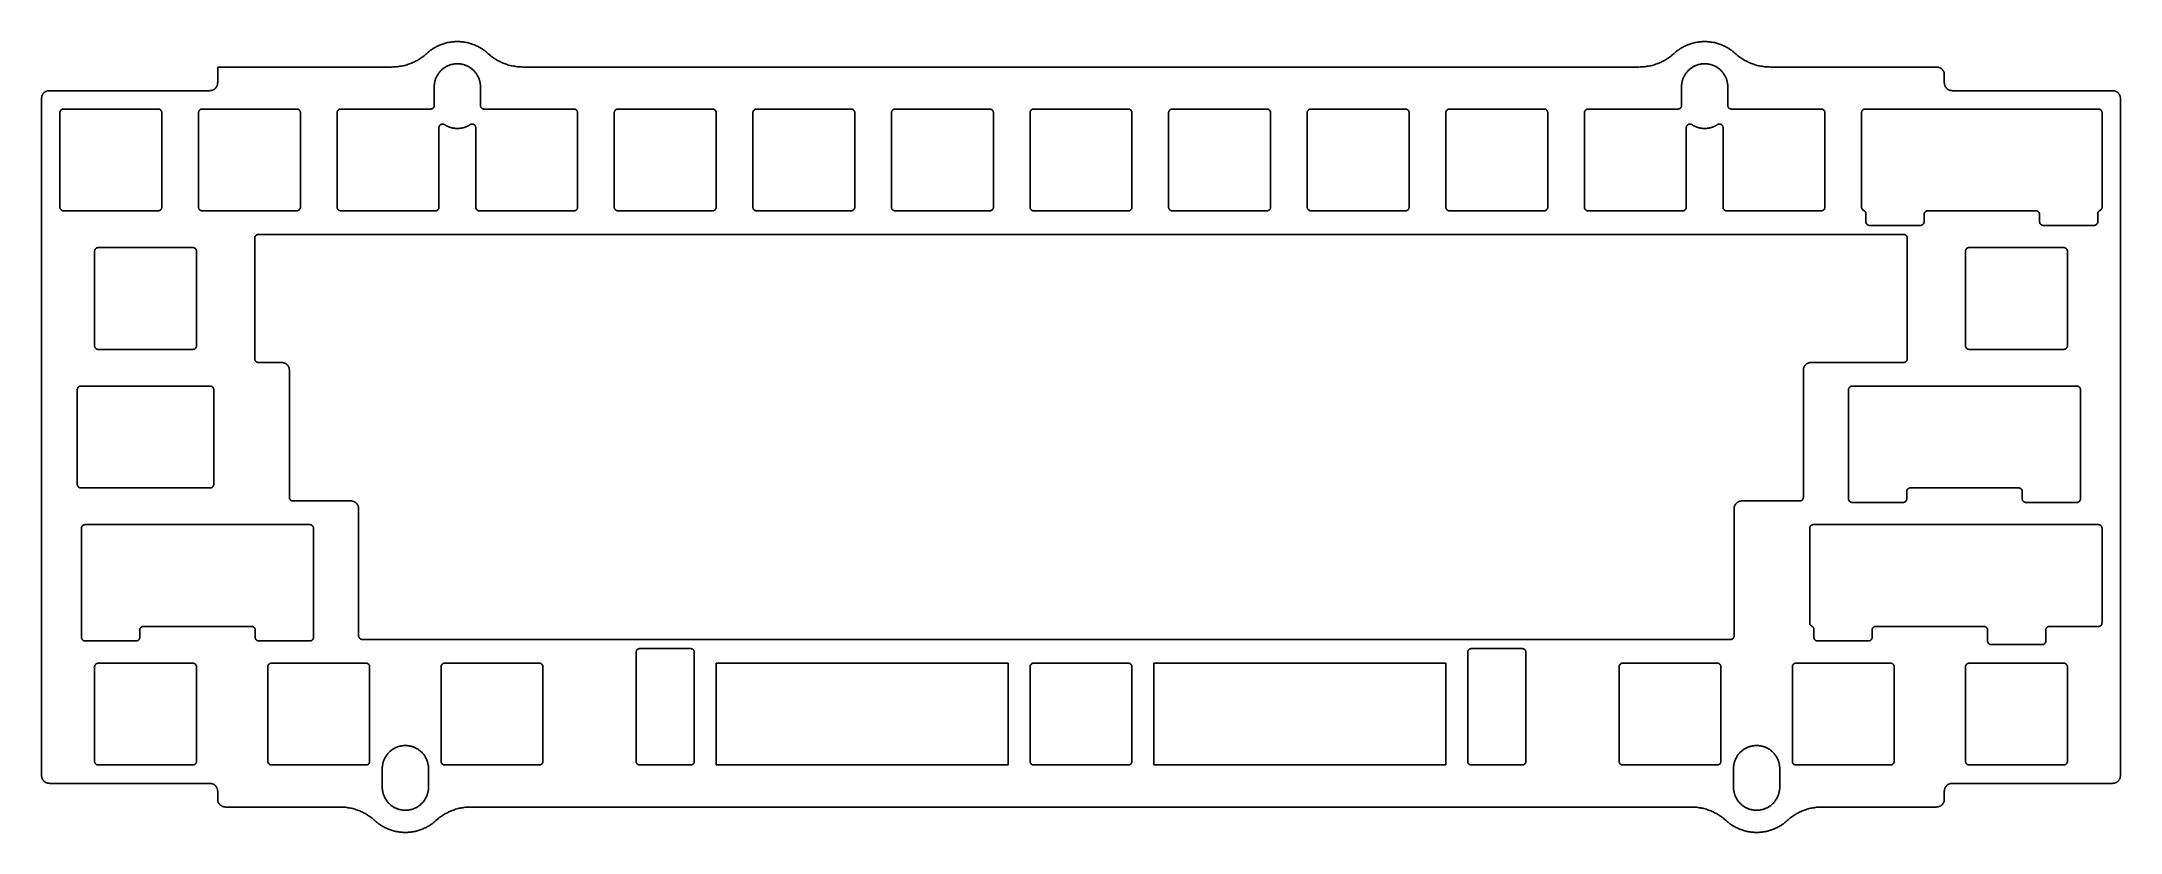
# Model space of a CAD drawing. Header units: millimetres. Extents: x 1057 to 1343, y -204 to -96.
import ezdxf

# ---------------------------------------------------------------- set-up
doc = ezdxf.new("R2010")
doc.units = ezdxf.units.MM
doc.layers.add('Layer 01', color=18, linetype='Continuous', true_color=0x000000)

msp = doc.modelspace()

# ---------------------------------------------------------------- linework, layer by layer
for p, q in [((1190, -181.1, 1.5), (1149.85, -181.1, 1.5)), ((1149.85, -181.1, 1.5), (1149.85, -195.1, 1.5)), ((1190, -181.1, 1.5), (1190, -195.1, 1.5)), ((1210, -181.1, 1.5), (1210, -195.1, 1.5)), ((1210, -181.1, 1.5), (1250.15, -181.1, 1.5)), ((1250.15, -181.1, 1.5), (1250.15, -195.1, 1.5)), ((1149.85, -195.1, 1.5), (1190, -195.1, 1.5)), ((1250.15, -195.1, 1.5), (1210, -195.1, 1.5))]:
    msp.add_line(p, q)
at = {"layer": 'Layer 01', "color": 0}
for p, q in [((1110.28, -97.08, 1.5), (1110.18, -97.16, 1.5)), ((1110.38, -96.99, 1.5), (1110.28, -97.08, 1.5)), ((1110.49, -96.91, 1.5), (1110.38, -96.99, 1.5)), ((1110.6, -96.83, 1.5), (1110.49, -96.91, 1.5)), ((1110.71, -96.75, 1.5), (1110.6, -96.83, 1.5)), ((1110.82, -96.67, 1.5), (1110.71, -96.75, 1.5)), ((1110.94, -96.6, 1.5), (1110.82, -96.67, 1.5)), ((1111.06, -96.52, 1.5), (1110.94, -96.6, 1.5)), ((1111.18, -96.45, 1.5), (1111.06, -96.52, 1.5)), ((1111.3, -96.38, 1.5), (1111.18, -96.45, 1.5)), ((1111.43, -96.32, 1.5), (1111.3, -96.38, 1.5)), ((1111.55, -96.25, 1.5), (1111.43, -96.32, 1.5)), ((1111.68, -96.19, 1.5), (1111.55, -96.25, 1.5)), ((1111.82, -96.13, 1.5), (1111.68, -96.19, 1.5)), ((1111.95, -96.08, 1.5), (1111.82, -96.13, 1.5)), ((1112.09, -96.02, 1.5), (1111.95, -96.08, 1.5)), ((1112.22, -95.97, 1.5), (1112.09, -96.02, 1.5)), ((1112.36, -95.93, 1.5), (1112.22, -95.97, 1.5)), ((1112.5, -95.88, 1.5), (1112.36, -95.93, 1.5)), ((1112.65, -95.84, 1.5), (1112.5, -95.88, 1.5)), ((1112.79, -95.8, 1.5), (1112.65, -95.84, 1.5)), ((1112.93, -95.77, 1.5), (1112.79, -95.8, 1.5)), ((1113.08, -95.74, 1.5), (1112.93, -95.77, 1.5)), ((1113.23, -95.71, 1.5), (1113.08, -95.74, 1.5)), ((1113.38, -95.69, 1.5), (1113.23, -95.71, 1.5)), ((1113.52, -95.67, 1.5), (1113.38, -95.69, 1.5)), ((1113.67, -95.65, 1.5), (1113.52, -95.67, 1.5)), ((1113.82, -95.64, 1.5), (1113.67, -95.65, 1.5)), ((1113.97, -95.63, 1.5), (1113.82, -95.64, 1.5)), ((1114.12, -95.63, 1.5), (1113.97, -95.63, 1.5)), ((1114.28, -95.63, 1.5), (1114.12, -95.63, 1.5)), ((1114.43, -95.63, 1.5), (1114.28, -95.63, 1.5)), ((1114.58, -95.63, 1.5), (1114.43, -95.63, 1.5)), ((1114.73, -95.64, 1.5), (1114.58, -95.63, 1.5)), ((1114.88, -95.65, 1.5), (1114.73, -95.64, 1.5)), ((1115.03, -95.67, 1.5), (1114.88, -95.65, 1.5)), ((1115.17, -95.69, 1.5), (1115.03, -95.67, 1.5)), ((1115.32, -95.71, 1.5), (1115.17, -95.69, 1.5)), ((1115.47, -95.74, 1.5), (1115.32, -95.71, 1.5)), ((1115.62, -95.77, 1.5), (1115.47, -95.74, 1.5)), ((1115.76, -95.8, 1.5), (1115.62, -95.77, 1.5)), ((1115.9, -95.84, 1.5), (1115.76, -95.8, 1.5)), ((1116.05, -95.88, 1.5), (1115.9, -95.84, 1.5)), ((1116.19, -95.93, 1.5), (1116.05, -95.88, 1.5)), ((1116.33, -95.97, 1.5), (1116.19, -95.93, 1.5)), ((1116.46, -96.02, 1.5), (1116.33, -95.97, 1.5)), ((1116.6, -96.08, 1.5), (1116.46, -96.02, 1.5)), ((1116.73, -96.13, 1.5), (1116.6, -96.08, 1.5)), ((1116.87, -96.19, 1.5), (1116.73, -96.13, 1.5)), ((1117, -96.25, 1.5), (1116.87, -96.19, 1.5)), ((1117.12, -96.32, 1.5), (1117, -96.25, 1.5)), ((1117.25, -96.38, 1.5), (1117.12, -96.32, 1.5)), ((1117.37, -96.45, 1.5), (1117.25, -96.38, 1.5)), ((1117.49, -96.52, 1.5), (1117.37, -96.45, 1.5)), ((1117.61, -96.6, 1.5), (1117.49, -96.52, 1.5)), ((1117.73, -96.67, 1.5), (1117.61, -96.6, 1.5)), ((1117.84, -96.75, 1.5), (1117.73, -96.67, 1.5)), ((1117.95, -96.83, 1.5), (1117.84, -96.75, 1.5)), ((1118.06, -96.91, 1.5), (1117.95, -96.83, 1.5)), ((1118.17, -96.99, 1.5), (1118.06, -96.91, 1.5)), ((1118.27, -97.08, 1.5), (1118.17, -96.99, 1.5)), ((1118.37, -97.16, 1.5), (1118.27, -97.08, 1.5)), ((1281.73, -97.08, 1.5), (1281.63, -97.16, 1.5)), ((1281.83, -96.99, 1.5), (1281.73, -97.08, 1.5)), ((1281.94, -96.91, 1.5), (1281.83, -96.99, 1.5)), ((1282.05, -96.83, 1.5), (1281.94, -96.91, 1.5)), ((1282.16, -96.75, 1.5), (1282.05, -96.83, 1.5)), ((1282.27, -96.67, 1.5), (1282.16, -96.75, 1.5)), ((1282.39, -96.6, 1.5), (1282.27, -96.67, 1.5)), ((1282.51, -96.52, 1.5), (1282.39, -96.6, 1.5)), ((1282.63, -96.45, 1.5), (1282.51, -96.52, 1.5)), ((1282.75, -96.38, 1.5), (1282.63, -96.45, 1.5)), ((1282.88, -96.32, 1.5), (1282.75, -96.38, 1.5)), ((1283, -96.25, 1.5), (1282.88, -96.32, 1.5)), ((1283.13, -96.19, 1.5), (1283, -96.25, 1.5)), ((1283.27, -96.13, 1.5), (1283.13, -96.19, 1.5)), ((1283.4, -96.08, 1.5), (1283.27, -96.13, 1.5)), ((1283.54, -96.02, 1.5), (1283.4, -96.08, 1.5)), ((1283.67, -95.97, 1.5), (1283.54, -96.02, 1.5)), ((1283.81, -95.93, 1.5), (1283.67, -95.97, 1.5)), ((1283.95, -95.88, 1.5), (1283.81, -95.93, 1.5)), ((1284.1, -95.84, 1.5), (1283.95, -95.88, 1.5)), ((1284.24, -95.8, 1.5), (1284.1, -95.84, 1.5)), ((1284.38, -95.77, 1.5), (1284.24, -95.8, 1.5)), ((1284.53, -95.74, 1.5), (1284.38, -95.77, 1.5)), ((1284.68, -95.71, 1.5), (1284.53, -95.74, 1.5)), ((1284.83, -95.69, 1.5), (1284.68, -95.71, 1.5)), ((1284.97, -95.67, 1.5), (1284.83, -95.69, 1.5)), ((1285.12, -95.65, 1.5), (1284.97, -95.67, 1.5)), ((1285.27, -95.64, 1.5), (1285.12, -95.65, 1.5)), ((1285.42, -95.63, 1.5), (1285.27, -95.64, 1.5)), ((1285.57, -95.63, 1.5), (1285.42, -95.63, 1.5)), ((1285.72, -95.63, 1.5), (1285.57, -95.63, 1.5)), ((1285.88, -95.63, 1.5), (1285.72, -95.63, 1.5)), ((1286.03, -95.63, 1.5), (1285.88, -95.63, 1.5)), ((1286.18, -95.64, 1.5), (1286.03, -95.63, 1.5)), ((1286.33, -95.65, 1.5), (1286.18, -95.64, 1.5)), ((1286.48, -95.67, 1.5), (1286.33, -95.65, 1.5)), ((1286.62, -95.69, 1.5), (1286.48, -95.67, 1.5)), ((1286.77, -95.71, 1.5), (1286.62, -95.69, 1.5)), ((1286.92, -95.74, 1.5), (1286.77, -95.71, 1.5)), ((1287.07, -95.77, 1.5), (1286.92, -95.74, 1.5)), ((1287.21, -95.8, 1.5), (1287.07, -95.77, 1.5)), ((1287.35, -95.84, 1.5), (1287.21, -95.8, 1.5)), ((1287.5, -95.88, 1.5), (1287.35, -95.84, 1.5)), ((1287.64, -95.93, 1.5), (1287.5, -95.88, 1.5)), ((1287.78, -95.97, 1.5), (1287.64, -95.93, 1.5)), ((1287.91, -96.02, 1.5), (1287.78, -95.97, 1.5)), ((1288.05, -96.08, 1.5), (1287.91, -96.02, 1.5)), ((1288.18, -96.13, 1.5), (1288.05, -96.08, 1.5)), ((1288.32, -96.19, 1.5), (1288.18, -96.13, 1.5)), ((1288.45, -96.25, 1.5), (1288.32, -96.19, 1.5)), ((1288.57, -96.32, 1.5), (1288.45, -96.25, 1.5)), ((1288.7, -96.38, 1.5), (1288.57, -96.32, 1.5)), ((1288.82, -96.45, 1.5), (1288.7, -96.38, 1.5)), ((1288.94, -96.52, 1.5), (1288.82, -96.45, 1.5)), ((1289.06, -96.6, 1.5), (1288.94, -96.52, 1.5)), ((1289.18, -96.67, 1.5), (1289.06, -96.6, 1.5)), ((1289.29, -96.75, 1.5), (1289.18, -96.67, 1.5)), ((1289.4, -96.83, 1.5), (1289.29, -96.75, 1.5)), ((1289.51, -96.91, 1.5), (1289.4, -96.83, 1.5)), ((1289.62, -96.99, 1.5), (1289.51, -96.91, 1.5)), ((1289.72, -97.08, 1.5), (1289.62, -96.99, 1.5)), ((1289.82, -97.16, 1.5), (1289.72, -97.08, 1.5)), ((1105.24, -99.13, 1.5), (1081.33, -99.13, 1.5)), ((1081.33, -99.13, 1.5), (1081.33, -101.3, 1.5)), ((1105.41, -99.12, 1.5), (1105.24, -99.13, 1.5)), ((1105.57, -99.12, 1.5), (1105.41, -99.12, 1.5)), ((1105.73, -99.11, 1.5), (1105.57, -99.12, 1.5)), ((1105.9, -99.1, 1.5), (1105.73, -99.11, 1.5)), ((1106.06, -99.08, 1.5), (1105.9, -99.1, 1.5)), ((1106.22, -99.06, 1.5), (1106.06, -99.08, 1.5)), ((1106.39, -99.03, 1.5), (1106.22, -99.06, 1.5)), ((1106.55, -99, 1.5), (1106.39, -99.03, 1.5)), ((1106.72, -98.97, 1.5), (1106.55, -99, 1.5)), ((1106.88, -98.94, 1.5), (1106.72, -98.97, 1.5)), ((1107.04, -98.9, 1.5), (1106.88, -98.94, 1.5)), ((1107.2, -98.85, 1.5), (1107.04, -98.9, 1.5)), ((1107.36, -98.81, 1.5), (1107.2, -98.85, 1.5)), ((1107.52, -98.75, 1.5), (1107.36, -98.81, 1.5)), ((1107.68, -98.7, 1.5), (1107.52, -98.75, 1.5)), ((1107.84, -98.64, 1.5), (1107.68, -98.7, 1.5)), ((1107.99, -98.58, 1.5), (1107.84, -98.64, 1.5)), ((1108.15, -98.51, 1.5), (1107.99, -98.58, 1.5)), ((1108.3, -98.44, 1.5), (1108.15, -98.51, 1.5)), ((1108.45, -98.37, 1.5), (1108.3, -98.44, 1.5)), ((1108.6, -98.29, 1.5), (1108.45, -98.37, 1.5)), ((1108.75, -98.21, 1.5), (1108.6, -98.29, 1.5)), ((1108.89, -98.13, 1.5), (1108.75, -98.21, 1.5)), ((1109.03, -98.04, 1.5), (1108.89, -98.13, 1.5)), ((1109.17, -97.95, 1.5), (1109.03, -98.04, 1.5)), ((1109.31, -97.86, 1.5), (1109.17, -97.95, 1.5)), ((1109.45, -97.77, 1.5), (1109.31, -97.86, 1.5)), ((1109.58, -97.67, 1.5), (1109.45, -97.77, 1.5)), ((1109.71, -97.57, 1.5), (1109.58, -97.67, 1.5)), ((1109.83, -97.46, 1.5), (1109.71, -97.57, 1.5)), ((1109.96, -97.36, 1.5), (1109.83, -97.46, 1.5)), ((1110.08, -97.25, 1.5), (1109.96, -97.36, 1.5)), ((1110.18, -97.16, 1.5), (1110.08, -97.25, 1.5)), ((1111.66, -100.05, 1.5), (1111.71, -99.98, 1.5)), ((1111.71, -99.98, 1.5), (1111.76, -99.91, 1.5)), ((1111.76, -99.91, 1.5), (1111.81, -99.85, 1.5)), ((1111.81, -99.85, 1.5), (1111.86, -99.79, 1.5)), ((1111.86, -99.79, 1.5), (1111.92, -99.72, 1.5)), ((1111.92, -99.72, 1.5), (1111.97, -99.66, 1.5)), ((1111.97, -99.66, 1.5), (1112.03, -99.6, 1.5)), ((1112.03, -99.6, 1.5), (1112.09, -99.55, 1.5)), ((1112.09, -99.55, 1.5), (1112.15, -99.49, 1.5)), ((1112.15, -99.49, 1.5), (1112.21, -99.44, 1.5)), ((1112.21, -99.44, 1.5), (1112.27, -99.39, 1.5)), ((1112.27, -99.39, 1.5), (1112.34, -99.33, 1.5)), ((1112.34, -99.33, 1.5), (1112.4, -99.29, 1.5)), ((1112.4, -99.29, 1.5), (1112.47, -99.24, 1.5)), ((1112.47, -99.24, 1.5), (1112.54, -99.19, 1.5)), ((1112.54, -99.19, 1.5), (1112.61, -99.15, 1.5)), ((1112.61, -99.15, 1.5), (1112.68, -99.11, 1.5)), ((1112.68, -99.11, 1.5), (1112.75, -99.07, 1.5)), ((1112.75, -99.07, 1.5), (1112.82, -99.03, 1.5)), ((1112.82, -99.03, 1.5), (1112.89, -98.99, 1.5)), ((1112.89, -98.99, 1.5), (1112.96, -98.96, 1.5)), ((1112.96, -98.96, 1.5), (1113.03, -98.93, 1.5)), ((1113.03, -98.93, 1.5), (1113.11, -98.9, 1.5)), ((1113.11, -98.9, 1.5), (1113.18, -98.87, 1.5)), ((1113.18, -98.87, 1.5), (1113.25, -98.84, 1.5)), ((1113.25, -98.84, 1.5), (1113.33, -98.82, 1.5)), ((1113.33, -98.82, 1.5), (1113.4, -98.8, 1.5)), ((1113.4, -98.8, 1.5), (1113.48, -98.78, 1.5)), ((1113.48, -98.78, 1.5), (1113.55, -98.76, 1.5)), ((1113.55, -98.76, 1.5), (1113.62, -98.74, 1.5)), ((1113.62, -98.74, 1.5), (1113.7, -98.73, 1.5)), ((1113.7, -98.73, 1.5), (1113.77, -98.72, 1.5)), ((1113.77, -98.72, 1.5), (1113.84, -98.7, 1.5)), ((1113.84, -98.7, 1.5), (1113.92, -98.7, 1.5)), ((1113.92, -98.7, 1.5), (1113.99, -98.69, 1.5)), ((1113.99, -98.69, 1.5), (1114.06, -98.68, 1.5)), ((1114.06, -98.68, 1.5), (1114.13, -98.68, 1.5)), ((1114.13, -98.68, 1.5), (1114.2, -98.68, 1.5)), ((1114.2, -98.68, 1.5), (1114.28, -98.68, 1.5)), ((1114.28, -98.68, 1.5), (1114.35, -98.68, 1.5)), ((1114.35, -98.68, 1.5), (1114.42, -98.68, 1.5)), ((1114.42, -98.68, 1.5), (1114.49, -98.68, 1.5)), ((1114.49, -98.68, 1.5), (1114.56, -98.69, 1.5)), ((1114.56, -98.69, 1.5), (1114.63, -98.7, 1.5)), ((1114.63, -98.7, 1.5), (1114.71, -98.7, 1.5)), ((1114.71, -98.7, 1.5), (1114.78, -98.72, 1.5)), ((1114.78, -98.72, 1.5), (1114.85, -98.73, 1.5)), ((1114.85, -98.73, 1.5), (1114.93, -98.74, 1.5)), ((1114.93, -98.74, 1.5), (1115, -98.76, 1.5)), ((1115, -98.76, 1.5), (1115.07, -98.78, 1.5)), ((1115.07, -98.78, 1.5), (1115.15, -98.8, 1.5)), ((1115.15, -98.8, 1.5), (1115.22, -98.82, 1.5)), ((1115.22, -98.82, 1.5), (1115.3, -98.84, 1.5)), ((1115.3, -98.84, 1.5), (1115.37, -98.87, 1.5)), ((1115.37, -98.87, 1.5), (1115.44, -98.9, 1.5)), ((1115.44, -98.9, 1.5), (1115.52, -98.93, 1.5)), ((1115.52, -98.93, 1.5), (1115.59, -98.96, 1.5)), ((1115.59, -98.96, 1.5), (1115.66, -98.99, 1.5)), ((1115.66, -98.99, 1.5), (1115.73, -99.03, 1.5)), ((1115.73, -99.03, 1.5), (1115.8, -99.07, 1.5)), ((1115.8, -99.07, 1.5), (1115.87, -99.11, 1.5)), ((1115.87, -99.11, 1.5), (1115.94, -99.15, 1.5)), ((1115.94, -99.15, 1.5), (1116.01, -99.19, 1.5)), ((1116.01, -99.19, 1.5), (1116.08, -99.24, 1.5)), ((1116.08, -99.24, 1.5), (1116.15, -99.29, 1.5)), ((1116.15, -99.29, 1.5), (1116.21, -99.33, 1.5)), ((1116.21, -99.33, 1.5), (1116.28, -99.39, 1.5)), ((1116.28, -99.39, 1.5), (1116.34, -99.44, 1.5)), ((1116.34, -99.44, 1.5), (1116.4, -99.49, 1.5)), ((1116.4, -99.49, 1.5), (1116.46, -99.55, 1.5)), ((1116.46, -99.55, 1.5), (1116.52, -99.6, 1.5)), ((1116.52, -99.6, 1.5), (1116.58, -99.66, 1.5)), ((1116.58, -99.66, 1.5), (1116.63, -99.72, 1.5)), ((1116.63, -99.72, 1.5), (1116.69, -99.79, 1.5)), ((1116.69, -99.79, 1.5), (1116.74, -99.85, 1.5)), ((1116.74, -99.85, 1.5), (1116.79, -99.91, 1.5)), ((1116.79, -99.91, 1.5), (1116.84, -99.98, 1.5)), ((1116.84, -99.98, 1.5), (1116.89, -100.05, 1.5)), ((1118.47, -97.25, 1.5), (1118.37, -97.16, 1.5)), ((1118.59, -97.36, 1.5), (1118.47, -97.25, 1.5)), ((1118.72, -97.46, 1.5), (1118.59, -97.36, 1.5)), ((1118.84, -97.57, 1.5), (1118.72, -97.46, 1.5)), ((1118.97, -97.67, 1.5), (1118.84, -97.57, 1.5)), ((1119.1, -97.77, 1.5), (1118.97, -97.67, 1.5)), ((1119.24, -97.86, 1.5), (1119.1, -97.77, 1.5)), ((1119.38, -97.95, 1.5), (1119.24, -97.86, 1.5)), ((1119.52, -98.04, 1.5), (1119.38, -97.95, 1.5)), ((1119.66, -98.13, 1.5), (1119.52, -98.04, 1.5)), ((1119.8, -98.21, 1.5), (1119.66, -98.13, 1.5)), ((1119.95, -98.29, 1.5), (1119.8, -98.21, 1.5)), ((1120.1, -98.37, 1.5), (1119.95, -98.29, 1.5)), ((1120.25, -98.44, 1.5), (1120.1, -98.37, 1.5)), ((1120.4, -98.51, 1.5), (1120.25, -98.44, 1.5)), ((1120.56, -98.58, 1.5), (1120.4, -98.51, 1.5)), ((1120.71, -98.64, 1.5), (1120.56, -98.58, 1.5)), ((1120.87, -98.7, 1.5), (1120.71, -98.64, 1.5)), ((1121.03, -98.75, 1.5), (1120.87, -98.7, 1.5)), ((1121.19, -98.81, 1.5), (1121.03, -98.75, 1.5)), ((1121.35, -98.85, 1.5), (1121.19, -98.81, 1.5)), ((1121.51, -98.9, 1.5), (1121.35, -98.85, 1.5)), ((1121.67, -98.94, 1.5), (1121.51, -98.9, 1.5)), ((1121.83, -98.97, 1.5), (1121.67, -98.94, 1.5)), ((1122, -99, 1.5), (1121.83, -98.97, 1.5)), ((1122.16, -99.03, 1.5), (1122, -99, 1.5)), ((1122.33, -99.06, 1.5), (1122.16, -99.03, 1.5)), ((1122.49, -99.08, 1.5), (1122.33, -99.06, 1.5)), ((1122.65, -99.1, 1.5), (1122.49, -99.08, 1.5)), ((1122.82, -99.11, 1.5), (1122.65, -99.1, 1.5)), ((1122.98, -99.12, 1.5), (1122.82, -99.11, 1.5)), ((1123.14, -99.12, 1.5), (1122.98, -99.12, 1.5)), ((1123.31, -99.13, 1.5), (1123.14, -99.12, 1.5)), ((1276.69, -99.13, 1.5), (1123.31, -99.13, 1.5)), ((1276.86, -99.12, 1.5), (1276.69, -99.13, 1.5)), ((1277.02, -99.12, 1.5), (1276.86, -99.12, 1.5)), ((1277.18, -99.11, 1.5), (1277.02, -99.12, 1.5)), ((1277.35, -99.1, 1.5), (1277.18, -99.11, 1.5)), ((1277.51, -99.08, 1.5), (1277.35, -99.1, 1.5)), ((1277.67, -99.06, 1.5), (1277.51, -99.08, 1.5)), ((1277.84, -99.03, 1.5), (1277.67, -99.06, 1.5)), ((1278, -99, 1.5), (1277.84, -99.03, 1.5)), ((1278.17, -98.97, 1.5), (1278, -99, 1.5)), ((1278.33, -98.94, 1.5), (1278.17, -98.97, 1.5)), ((1278.49, -98.9, 1.5), (1278.33, -98.94, 1.5)), ((1278.65, -98.85, 1.5), (1278.49, -98.9, 1.5)), ((1278.81, -98.81, 1.5), (1278.65, -98.85, 1.5)), ((1278.97, -98.75, 1.5), (1278.81, -98.81, 1.5)), ((1279.13, -98.7, 1.5), (1278.97, -98.75, 1.5)), ((1279.29, -98.64, 1.5), (1279.13, -98.7, 1.5)), ((1279.44, -98.58, 1.5), (1279.29, -98.64, 1.5)), ((1279.6, -98.51, 1.5), (1279.44, -98.58, 1.5)), ((1279.75, -98.44, 1.5), (1279.6, -98.51, 1.5)), ((1279.9, -98.37, 1.5), (1279.75, -98.44, 1.5)), ((1280.05, -98.29, 1.5), (1279.9, -98.37, 1.5)), ((1280.2, -98.21, 1.5), (1280.05, -98.29, 1.5)), ((1280.34, -98.13, 1.5), (1280.2, -98.21, 1.5)), ((1280.48, -98.04, 1.5), (1280.34, -98.13, 1.5)), ((1280.62, -97.95, 1.5), (1280.48, -98.04, 1.5)), ((1280.76, -97.86, 1.5), (1280.62, -97.95, 1.5)), ((1280.9, -97.77, 1.5), (1280.76, -97.86, 1.5)), ((1281.03, -97.67, 1.5), (1280.9, -97.77, 1.5)), ((1281.16, -97.57, 1.5), (1281.03, -97.67, 1.5)), ((1281.28, -97.46, 1.5), (1281.16, -97.57, 1.5)), ((1281.41, -97.36, 1.5), (1281.28, -97.46, 1.5)), ((1281.53, -97.25, 1.5), (1281.41, -97.36, 1.5)), ((1281.63, -97.16, 1.5), (1281.53, -97.25, 1.5)), ((1283.11, -100.05, 1.5), (1283.16, -99.98, 1.5)), ((1283.16, -99.98, 1.5), (1283.21, -99.91, 1.5)), ((1283.21, -99.91, 1.5), (1283.26, -99.85, 1.5)), ((1283.26, -99.85, 1.5), (1283.31, -99.79, 1.5)), ((1283.31, -99.79, 1.5), (1283.37, -99.72, 1.5)), ((1283.37, -99.72, 1.5), (1283.42, -99.66, 1.5)), ((1283.42, -99.66, 1.5), (1283.48, -99.6, 1.5)), ((1283.48, -99.6, 1.5), (1283.54, -99.55, 1.5)), ((1283.54, -99.55, 1.5), (1283.6, -99.49, 1.5)), ((1283.6, -99.49, 1.5), (1283.66, -99.44, 1.5)), ((1283.66, -99.44, 1.5), (1283.72, -99.39, 1.5)), ((1283.72, -99.39, 1.5), (1283.79, -99.33, 1.5)), ((1283.79, -99.33, 1.5), (1283.85, -99.29, 1.5)), ((1283.85, -99.29, 1.5), (1283.92, -99.24, 1.5)), ((1283.92, -99.24, 1.5), (1283.99, -99.19, 1.5)), ((1283.99, -99.19, 1.5), (1284.06, -99.15, 1.5)), ((1284.06, -99.15, 1.5), (1284.13, -99.11, 1.5)), ((1284.13, -99.11, 1.5), (1284.2, -99.07, 1.5)), ((1284.2, -99.07, 1.5), (1284.27, -99.03, 1.5)), ((1284.27, -99.03, 1.5), (1284.34, -98.99, 1.5)), ((1284.34, -98.99, 1.5), (1284.41, -98.96, 1.5)), ((1284.41, -98.96, 1.5), (1284.48, -98.93, 1.5)), ((1284.48, -98.93, 1.5), (1284.56, -98.9, 1.5)), ((1284.56, -98.9, 1.5), (1284.63, -98.87, 1.5)), ((1284.63, -98.87, 1.5), (1284.7, -98.84, 1.5)), ((1284.7, -98.84, 1.5), (1284.78, -98.82, 1.5)), ((1284.78, -98.82, 1.5), (1284.85, -98.8, 1.5)), ((1284.85, -98.8, 1.5), (1284.93, -98.78, 1.5)), ((1284.93, -98.78, 1.5), (1285, -98.76, 1.5)), ((1285, -98.76, 1.5), (1285.07, -98.74, 1.5)), ((1285.07, -98.74, 1.5), (1285.15, -98.73, 1.5)), ((1285.15, -98.73, 1.5), (1285.22, -98.72, 1.5)), ((1285.22, -98.72, 1.5), (1285.29, -98.7, 1.5)), ((1285.29, -98.7, 1.5), (1285.37, -98.7, 1.5)), ((1285.37, -98.7, 1.5), (1285.44, -98.69, 1.5)), ((1285.44, -98.69, 1.5), (1285.51, -98.68, 1.5)), ((1285.51, -98.68, 1.5), (1285.58, -98.68, 1.5)), ((1285.58, -98.68, 1.5), (1285.65, -98.68, 1.5)), ((1285.65, -98.68, 1.5), (1285.72, -98.68, 1.5)), ((1285.72, -98.68, 1.5), (1285.8, -98.68, 1.5)), ((1285.8, -98.68, 1.5), (1285.87, -98.68, 1.5)), ((1285.87, -98.68, 1.5), (1285.94, -98.68, 1.5)), ((1285.94, -98.68, 1.5), (1286.01, -98.69, 1.5)), ((1286.01, -98.69, 1.5), (1286.08, -98.7, 1.5)), ((1286.08, -98.7, 1.5), (1286.16, -98.7, 1.5)), ((1286.16, -98.7, 1.5), (1286.23, -98.72, 1.5)), ((1286.23, -98.72, 1.5), (1286.3, -98.73, 1.5)), ((1286.3, -98.73, 1.5), (1286.38, -98.74, 1.5)), ((1286.38, -98.74, 1.5), (1286.45, -98.76, 1.5)), ((1286.45, -98.76, 1.5), (1286.52, -98.78, 1.5)), ((1286.52, -98.78, 1.5), (1286.6, -98.8, 1.5)), ((1286.6, -98.8, 1.5), (1286.67, -98.82, 1.5)), ((1286.67, -98.82, 1.5), (1286.75, -98.84, 1.5)), ((1286.75, -98.84, 1.5), (1286.82, -98.87, 1.5)), ((1286.82, -98.87, 1.5), (1286.89, -98.9, 1.5)), ((1286.89, -98.9, 1.5), (1286.97, -98.93, 1.5)), ((1286.97, -98.93, 1.5), (1287.04, -98.96, 1.5)), ((1287.04, -98.96, 1.5), (1287.11, -98.99, 1.5)), ((1287.11, -98.99, 1.5), (1287.18, -99.03, 1.5)), ((1287.18, -99.03, 1.5), (1287.25, -99.07, 1.5)), ((1287.25, -99.07, 1.5), (1287.32, -99.11, 1.5)), ((1287.32, -99.11, 1.5), (1287.39, -99.15, 1.5)), ((1287.39, -99.15, 1.5), (1287.46, -99.19, 1.5)), ((1287.46, -99.19, 1.5), (1287.53, -99.24, 1.5)), ((1287.53, -99.24, 1.5), (1287.6, -99.29, 1.5)), ((1287.6, -99.29, 1.5), (1287.66, -99.33, 1.5)), ((1287.66, -99.33, 1.5), (1287.73, -99.39, 1.5)), ((1287.73, -99.39, 1.5), (1287.79, -99.44, 1.5)), ((1287.79, -99.44, 1.5), (1287.85, -99.49, 1.5)), ((1287.85, -99.49, 1.5), (1287.91, -99.55, 1.5)), ((1287.91, -99.55, 1.5), (1287.97, -99.6, 1.5)), ((1287.97, -99.6, 1.5), (1288.03, -99.66, 1.5)), ((1288.03, -99.66, 1.5), (1288.08, -99.72, 1.5)), ((1288.08, -99.72, 1.5), (1288.14, -99.79, 1.5)), ((1288.14, -99.79, 1.5), (1288.19, -99.85, 1.5)), ((1288.19, -99.85, 1.5), (1288.24, -99.91, 1.5)), ((1288.24, -99.91, 1.5), (1288.29, -99.98, 1.5)), ((1288.29, -99.98, 1.5), (1288.34, -100.05, 1.5)), ((1289.92, -97.25, 1.5), (1289.82, -97.16, 1.5)), ((1290.04, -97.36, 1.5), (1289.92, -97.25, 1.5)), ((1290.17, -97.46, 1.5), (1290.04, -97.36, 1.5)), ((1290.29, -97.57, 1.5), (1290.17, -97.46, 1.5)), ((1290.42, -97.67, 1.5), (1290.29, -97.57, 1.5)), ((1290.55, -97.77, 1.5), (1290.42, -97.67, 1.5)), ((1290.69, -97.86, 1.5), (1290.55, -97.77, 1.5)), ((1290.83, -97.95, 1.5), (1290.69, -97.86, 1.5)), ((1290.97, -98.04, 1.5), (1290.83, -97.95, 1.5)), ((1291.11, -98.13, 1.5), (1290.97, -98.04, 1.5)), ((1291.25, -98.21, 1.5), (1291.11, -98.13, 1.5)), ((1291.4, -98.29, 1.5), (1291.25, -98.21, 1.5)), ((1291.55, -98.37, 1.5), (1291.4, -98.29, 1.5)), ((1291.7, -98.44, 1.5), (1291.55, -98.37, 1.5)), ((1291.85, -98.51, 1.5), (1291.7, -98.44, 1.5)), ((1292.01, -98.58, 1.5), (1291.85, -98.51, 1.5)), ((1292.16, -98.64, 1.5), (1292.01, -98.58, 1.5)), ((1292.32, -98.7, 1.5), (1292.16, -98.64, 1.5)), ((1292.48, -98.75, 1.5), (1292.32, -98.7, 1.5)), ((1292.64, -98.81, 1.5), (1292.48, -98.75, 1.5)), ((1292.8, -98.85, 1.5), (1292.64, -98.81, 1.5)), ((1292.96, -98.9, 1.5), (1292.8, -98.85, 1.5)), ((1293.12, -98.94, 1.5), (1292.96, -98.9, 1.5)), ((1293.28, -98.97, 1.5), (1293.12, -98.94, 1.5)), ((1293.45, -99, 1.5), (1293.28, -98.97, 1.5)), ((1293.61, -99.03, 1.5), (1293.45, -99, 1.5)), ((1293.78, -99.06, 1.5), (1293.61, -99.03, 1.5)), ((1293.94, -99.08, 1.5), (1293.78, -99.06, 1.5)), ((1294.1, -99.1, 1.5), (1293.94, -99.08, 1.5)), ((1294.27, -99.11, 1.5), (1294.1, -99.1, 1.5)), ((1294.43, -99.12, 1.5), (1294.27, -99.11, 1.5)), ((1294.59, -99.12, 1.5), (1294.43, -99.12, 1.5)), ((1294.76, -99.13, 1.5), (1294.59, -99.12, 1.5)), ((1317.6, -99.13, 1.5), (1294.76, -99.13, 1.5)), ((1317.62, -99.13, 1.5), (1317.6, -99.13, 1.5)), ((1317.65, -99.13, 1.5), (1317.62, -99.13, 1.5)), ((1317.67, -99.13, 1.5), (1317.65, -99.13, 1.5)), ((1317.7, -99.13, 1.5), (1317.67, -99.13, 1.5)), ((1317.72, -99.13, 1.5), (1317.7, -99.13, 1.5)), ((1317.75, -99.13, 1.5), (1317.72, -99.13, 1.5)), ((1317.77, -99.14, 1.5), (1317.75, -99.13, 1.5)), ((1317.8, -99.14, 1.5), (1317.77, -99.14, 1.5)), ((1317.82, -99.15, 1.5), (1317.8, -99.14, 1.5)), ((1317.85, -99.15, 1.5), (1317.82, -99.15, 1.5)), ((1317.87, -99.16, 1.5), (1317.85, -99.15, 1.5)), ((1317.9, -99.17, 1.5), (1317.87, -99.16, 1.5)), ((1317.92, -99.17, 1.5), (1317.9, -99.17, 1.5)), ((1317.95, -99.18, 1.5), (1317.92, -99.17, 1.5)), ((1317.97, -99.19, 1.5), (1317.95, -99.18, 1.5)), ((1318, -99.2, 1.5), (1317.97, -99.19, 1.5)), ((1318.02, -99.21, 1.5), (1318, -99.2, 1.5)), ((1318.05, -99.22, 1.5), (1318.02, -99.21, 1.5)), ((1318.07, -99.23, 1.5), (1318.05, -99.22, 1.5)), ((1318.09, -99.25, 1.5), (1318.07, -99.23, 1.5)), ((1318.12, -99.26, 1.5), (1318.09, -99.25, 1.5)), ((1318.14, -99.27, 1.5), (1318.12, -99.26, 1.5)), ((1318.17, -99.29, 1.5), (1318.14, -99.27, 1.5)), ((1318.19, -99.3, 1.5), (1318.17, -99.29, 1.5)), ((1318.21, -99.32, 1.5), (1318.19, -99.3, 1.5)), ((1318.23, -99.33, 1.5), (1318.21, -99.32, 1.5)), ((1318.26, -99.35, 1.5), (1318.23, -99.33, 1.5)), ((1318.28, -99.37, 1.5), (1318.26, -99.35, 1.5)), ((1318.3, -99.38, 1.5), (1318.28, -99.37, 1.5)), ((1318.32, -99.4, 1.5), (1318.3, -99.38, 1.5)), ((1318.34, -99.42, 1.5), (1318.32, -99.4, 1.5)), ((1318.36, -99.44, 1.5), (1318.34, -99.42, 1.5)), ((1318.38, -99.46, 1.5), (1318.36, -99.44, 1.5)), ((1318.4, -99.48, 1.5), (1318.38, -99.46, 1.5)), ((1318.42, -99.5, 1.5), (1318.4, -99.48, 1.5)), ((1318.43, -99.52, 1.5), (1318.42, -99.5, 1.5)), ((1318.45, -99.54, 1.5), (1318.43, -99.52, 1.5)), ((1318.47, -99.57, 1.5), (1318.45, -99.54, 1.5)), ((1318.48, -99.59, 1.5), (1318.47, -99.57, 1.5)), ((1318.5, -99.61, 1.5), (1318.48, -99.59, 1.5)), ((1318.51, -99.63, 1.5), (1318.5, -99.61, 1.5)), ((1318.53, -99.66, 1.5), (1318.51, -99.63, 1.5)), ((1318.54, -99.68, 1.5), (1318.53, -99.66, 1.5)), ((1318.55, -99.71, 1.5), (1318.54, -99.68, 1.5)), ((1318.57, -99.73, 1.5), (1318.55, -99.71, 1.5)), ((1318.58, -99.75, 1.5), (1318.57, -99.73, 1.5)), ((1318.59, -99.78, 1.5), (1318.58, -99.75, 1.5)), ((1318.6, -99.8, 1.5), (1318.59, -99.78, 1.5)), ((1318.61, -99.83, 1.5), (1318.6, -99.8, 1.5)), ((1318.62, -99.85, 1.5), (1318.61, -99.83, 1.5)), ((1318.63, -99.88, 1.5), (1318.62, -99.85, 1.5)), ((1318.63, -99.9, 1.5), (1318.63, -99.88, 1.5)), ((1318.64, -99.93, 1.5), (1318.63, -99.9, 1.5)), ((1318.65, -99.95, 1.5), (1318.64, -99.93, 1.5)), ((1318.65, -99.98, 1.5), (1318.65, -99.95, 1.5)), ((1318.66, -100, 1.5), (1318.65, -99.98, 1.5)), ((1318.66, -100.03, 1.5), (1318.66, -100, 1.5)), ((1057.3, -102.86, 1.5), (1057.29, -102.88, 1.5)), ((1057.32, -102.84, 1.5), (1057.3, -102.86, 1.5)), ((1057.33, -102.82, 1.5), (1057.32, -102.84, 1.5)), ((1057.35, -102.79, 1.5), (1057.33, -102.82, 1.5)), ((1057.37, -102.77, 1.5), (1057.35, -102.79, 1.5)), ((1057.38, -102.75, 1.5), (1057.37, -102.77, 1.5)), ((1057.4, -102.73, 1.5), (1057.38, -102.75, 1.5)), ((1057.42, -102.71, 1.5), (1057.4, -102.73, 1.5)), ((1057.44, -102.69, 1.5), (1057.42, -102.71, 1.5)), ((1057.46, -102.67, 1.5), (1057.44, -102.69, 1.5)), ((1057.48, -102.65, 1.5), (1057.46, -102.67, 1.5)), ((1057.5, -102.63, 1.5), (1057.48, -102.65, 1.5)), ((1057.52, -102.62, 1.5), (1057.5, -102.63, 1.5)), ((1057.54, -102.6, 1.5), (1057.52, -102.62, 1.5)), ((1057.57, -102.58, 1.5), (1057.54, -102.6, 1.5)), ((1057.59, -102.57, 1.5), (1057.57, -102.58, 1.5)), ((1057.61, -102.55, 1.5), (1057.59, -102.57, 1.5)), ((1057.63, -102.54, 1.5), (1057.61, -102.55, 1.5)), ((1057.66, -102.52, 1.5), (1057.63, -102.54, 1.5)), ((1057.68, -102.51, 1.5), (1057.66, -102.52, 1.5)), ((1057.71, -102.5, 1.5), (1057.68, -102.51, 1.5)), ((1057.73, -102.48, 1.5), (1057.71, -102.5, 1.5)), ((1057.75, -102.47, 1.5), (1057.73, -102.48, 1.5)), ((1057.78, -102.46, 1.5), (1057.75, -102.47, 1.5)), ((1057.8, -102.45, 1.5), (1057.78, -102.46, 1.5)), ((1057.83, -102.44, 1.5), (1057.8, -102.45, 1.5)), ((1057.85, -102.43, 1.5), (1057.83, -102.44, 1.5)), ((1057.88, -102.42, 1.5), (1057.85, -102.43, 1.5)), ((1057.9, -102.42, 1.5), (1057.88, -102.42, 1.5)), ((1057.93, -102.41, 1.5), (1057.9, -102.42, 1.5)), ((1057.95, -102.4, 1.5), (1057.93, -102.41, 1.5)), ((1057.98, -102.4, 1.5), (1057.95, -102.4, 1.5)), ((1058, -102.39, 1.5), (1057.98, -102.4, 1.5)), ((1058.03, -102.39, 1.5), (1058, -102.39, 1.5)), ((1058.05, -102.38, 1.5), (1058.03, -102.39, 1.5)), ((1058.08, -102.38, 1.5), (1058.05, -102.38, 1.5)), ((1058.1, -102.38, 1.5), (1058.08, -102.38, 1.5)), ((1058.13, -102.38, 1.5), (1058.1, -102.38, 1.5)), ((1058.15, -102.38, 1.5), (1058.13, -102.38, 1.5)), ((1058.18, -102.38, 1.5), (1058.15, -102.38, 1.5)), ((1058.2, -102.38, 1.5), (1058.18, -102.38, 1.5)), ((1080.25, -102.38, 1.5), (1058.2, -102.38, 1.5)), ((1080.27, -102.37, 1.5), (1080.25, -102.38, 1.5)), ((1080.3, -102.37, 1.5), (1080.27, -102.37, 1.5)), ((1080.32, -102.37, 1.5), (1080.3, -102.37, 1.5)), ((1080.35, -102.37, 1.5), (1080.32, -102.37, 1.5)), ((1080.37, -102.37, 1.5), (1080.35, -102.37, 1.5)), ((1080.4, -102.37, 1.5), (1080.37, -102.37, 1.5)), ((1080.42, -102.36, 1.5), (1080.4, -102.37, 1.5)), ((1080.45, -102.36, 1.5), (1080.42, -102.36, 1.5)), ((1080.47, -102.35, 1.5), (1080.45, -102.36, 1.5)), ((1080.5, -102.35, 1.5), (1080.47, -102.35, 1.5)), ((1080.52, -102.34, 1.5), (1080.5, -102.35, 1.5)), ((1080.55, -102.33, 1.5), (1080.52, -102.34, 1.5)), ((1080.57, -102.33, 1.5), (1080.55, -102.33, 1.5)), ((1080.6, -102.32, 1.5), (1080.57, -102.33, 1.5)), ((1080.62, -102.31, 1.5), (1080.6, -102.32, 1.5)), ((1080.65, -102.3, 1.5), (1080.62, -102.31, 1.5)), ((1080.67, -102.29, 1.5), (1080.65, -102.3, 1.5)), ((1080.7, -102.28, 1.5), (1080.67, -102.29, 1.5)), ((1080.72, -102.27, 1.5), (1080.7, -102.28, 1.5)), ((1080.74, -102.25, 1.5), (1080.72, -102.27, 1.5)), ((1080.77, -102.24, 1.5), (1080.74, -102.25, 1.5)), ((1080.79, -102.23, 1.5), (1080.77, -102.24, 1.5)), ((1080.82, -102.21, 1.5), (1080.79, -102.23, 1.5)), ((1080.84, -102.2, 1.5), (1080.82, -102.21, 1.5)), ((1080.86, -102.18, 1.5), (1080.84, -102.2, 1.5)), ((1080.88, -102.17, 1.5), (1080.86, -102.18, 1.5)), ((1080.91, -102.15, 1.5), (1080.88, -102.17, 1.5)), ((1080.93, -102.13, 1.5), (1080.91, -102.15, 1.5)), ((1080.95, -102.12, 1.5), (1080.93, -102.13, 1.5)), ((1080.97, -102.1, 1.5), (1080.95, -102.12, 1.5)), ((1080.99, -102.08, 1.5), (1080.97, -102.1, 1.5)), ((1081.01, -102.06, 1.5), (1080.99, -102.08, 1.5)), ((1081.03, -102.04, 1.5), (1081.01, -102.06, 1.5)), ((1081.05, -102.02, 1.5), (1081.03, -102.04, 1.5)), ((1081.07, -102, 1.5), (1081.05, -102.02, 1.5)), ((1081.08, -101.98, 1.5), (1081.07, -102, 1.5)), ((1081.1, -101.96, 1.5), (1081.08, -101.98, 1.5)), ((1081.12, -101.93, 1.5), (1081.1, -101.96, 1.5)), ((1081.13, -101.91, 1.5), (1081.12, -101.93, 1.5)), ((1081.15, -101.89, 1.5), (1081.13, -101.91, 1.5)), ((1081.16, -101.87, 1.5), (1081.15, -101.89, 1.5)), ((1081.18, -101.84, 1.5), (1081.16, -101.87, 1.5)), ((1081.19, -101.82, 1.5), (1081.18, -101.84, 1.5)), ((1081.2, -101.79, 1.5), (1081.19, -101.82, 1.5)), ((1081.22, -101.77, 1.5), (1081.2, -101.79, 1.5)), ((1081.23, -101.75, 1.5), (1081.22, -101.77, 1.5)), ((1081.24, -101.72, 1.5), (1081.23, -101.75, 1.5)), ((1081.25, -101.7, 1.5), (1081.24, -101.72, 1.5)), ((1081.26, -101.67, 1.5), (1081.25, -101.7, 1.5)), ((1081.27, -101.65, 1.5), (1081.26, -101.67, 1.5)), ((1081.28, -101.62, 1.5), (1081.27, -101.65, 1.5)), ((1081.29, -101.57, 1.5), (1081.28, -101.6, 1.5)), ((1081.28, -101.6, 1.5), (1081.28, -101.62, 1.5)), ((1081.3, -101.55, 1.5), (1081.29, -101.57, 1.5)), ((1081.31, -101.5, 1.5), (1081.3, -101.52, 1.5)), ((1081.3, -101.52, 1.5), (1081.3, -101.55, 1.5)), ((1081.32, -101.45, 1.5), (1081.31, -101.47, 1.5)), ((1081.31, -101.47, 1.5), (1081.31, -101.5, 1.5)), ((1081.33, -101.3, 1.5), (1081.32, -101.32, 1.5)), ((1081.32, -101.32, 1.5), (1081.32, -101.35, 1.5)), ((1081.32, -101.35, 1.5), (1081.32, -101.37, 1.5)), ((1081.32, -101.37, 1.5), (1081.32, -101.4, 1.5)), ((1081.32, -101.4, 1.5), (1081.32, -101.42, 1.5)), ((1081.32, -101.42, 1.5), (1081.32, -101.45, 1.5)), ((1111.1, -101.71, 1.5), (1111.11, -101.64, 1.5)), ((1111.1, -101.78, 1.5), (1111.1, -101.71, 1.5)), ((1111.1, -101.85, 1.5), (1111.1, -101.78, 1.5)), ((1111.1, -104.4, 1.5), (1111.1, -101.85, 1.5)), ((1111.11, -101.56, 1.5), (1111.12, -101.49, 1.5)), ((1111.11, -101.64, 1.5), (1111.11, -101.56, 1.5)), ((1111.12, -101.49, 1.5), (1111.13, -101.42, 1.5)), ((1111.13, -101.42, 1.5), (1111.14, -101.35, 1.5)), ((1111.14, -101.35, 1.5), (1111.15, -101.27, 1.5)), ((1111.15, -101.27, 1.5), (1111.17, -101.2, 1.5)), ((1111.17, -101.2, 1.5), (1111.18, -101.12, 1.5)), ((1111.18, -101.12, 1.5), (1111.2, -101.05, 1.5)), ((1111.2, -101.05, 1.5), (1111.22, -100.98, 1.5)), ((1111.22, -100.98, 1.5), (1111.24, -100.9, 1.5)), ((1111.24, -100.9, 1.5), (1111.27, -100.83, 1.5)), ((1111.27, -100.83, 1.5), (1111.29, -100.75, 1.5)), ((1111.29, -100.75, 1.5), (1111.32, -100.68, 1.5)), ((1111.32, -100.68, 1.5), (1111.35, -100.61, 1.5)), ((1111.35, -100.61, 1.5), (1111.38, -100.54, 1.5)), ((1111.38, -100.54, 1.5), (1111.42, -100.46, 1.5)), ((1111.42, -100.46, 1.5), (1111.45, -100.39, 1.5)), ((1111.45, -100.39, 1.5), (1111.49, -100.32, 1.5)), ((1111.49, -100.32, 1.5), (1111.53, -100.25, 1.5)), ((1111.53, -100.25, 1.5), (1111.57, -100.18, 1.5)), ((1111.57, -100.18, 1.5), (1111.62, -100.11, 1.5)), ((1111.62, -100.11, 1.5), (1111.66, -100.05, 1.5)), ((1116.89, -100.05, 1.5), (1116.93, -100.11, 1.5)), ((1116.93, -100.11, 1.5), (1116.98, -100.18, 1.5)), ((1116.98, -100.18, 1.5), (1117.02, -100.25, 1.5)), ((1117.02, -100.25, 1.5), (1117.06, -100.32, 1.5)), ((1117.06, -100.32, 1.5), (1117.1, -100.39, 1.5)), ((1117.1, -100.39, 1.5), (1117.13, -100.46, 1.5)), ((1117.13, -100.46, 1.5), (1117.17, -100.54, 1.5)), ((1117.17, -100.54, 1.5), (1117.2, -100.61, 1.5)), ((1117.2, -100.61, 1.5), (1117.23, -100.68, 1.5)), ((1117.23, -100.68, 1.5), (1117.26, -100.75, 1.5)), ((1117.26, -100.75, 1.5), (1117.28, -100.83, 1.5)), ((1117.28, -100.83, 1.5), (1117.31, -100.9, 1.5)), ((1117.31, -100.9, 1.5), (1117.33, -100.98, 1.5)), ((1117.33, -100.98, 1.5), (1117.35, -101.05, 1.5)), ((1117.35, -101.05, 1.5), (1117.37, -101.12, 1.5)), ((1117.37, -101.12, 1.5), (1117.38, -101.2, 1.5)), ((1117.38, -101.2, 1.5), (1117.4, -101.27, 1.5)), ((1117.4, -101.27, 1.5), (1117.41, -101.35, 1.5)), ((1117.41, -101.35, 1.5), (1117.42, -101.42, 1.5)), ((1117.42, -101.42, 1.5), (1117.43, -101.49, 1.5)), ((1117.43, -101.49, 1.5), (1117.44, -101.56, 1.5)), ((1117.44, -101.56, 1.5), (1117.44, -101.64, 1.5)), ((1117.44, -101.64, 1.5), (1117.45, -101.71, 1.5)), ((1117.45, -101.71, 1.5), (1117.45, -101.78, 1.5)), ((1117.45, -101.78, 1.5), (1117.45, -101.85, 1.5)), ((1117.45, -101.85, 1.5), (1117.45, -104.4, 1.5)), ((1282.55, -101.71, 1.5), (1282.56, -101.64, 1.5)), ((1282.55, -101.78, 1.5), (1282.55, -101.71, 1.5)), ((1282.55, -101.85, 1.5), (1282.55, -101.78, 1.5)), ((1282.55, -104.4, 1.5), (1282.55, -101.85, 1.5)), ((1282.56, -101.56, 1.5), (1282.57, -101.49, 1.5)), ((1282.56, -101.64, 1.5), (1282.56, -101.56, 1.5)), ((1282.57, -101.49, 1.5), (1282.58, -101.42, 1.5)), ((1282.58, -101.42, 1.5), (1282.59, -101.35, 1.5)), ((1282.59, -101.35, 1.5), (1282.6, -101.27, 1.5)), ((1282.6, -101.27, 1.5), (1282.62, -101.2, 1.5)), ((1282.62, -101.2, 1.5), (1282.63, -101.12, 1.5)), ((1282.63, -101.12, 1.5), (1282.65, -101.05, 1.5)), ((1282.65, -101.05, 1.5), (1282.67, -100.98, 1.5)), ((1282.67, -100.98, 1.5), (1282.69, -100.9, 1.5)), ((1282.69, -100.9, 1.5), (1282.72, -100.83, 1.5)), ((1282.72, -100.83, 1.5), (1282.74, -100.75, 1.5)), ((1282.74, -100.75, 1.5), (1282.77, -100.68, 1.5)), ((1282.77, -100.68, 1.5), (1282.8, -100.61, 1.5)), ((1282.8, -100.61, 1.5), (1282.83, -100.54, 1.5)), ((1282.83, -100.54, 1.5), (1282.87, -100.46, 1.5)), ((1282.87, -100.46, 1.5), (1282.9, -100.39, 1.5)), ((1282.9, -100.39, 1.5), (1282.94, -100.32, 1.5)), ((1282.94, -100.32, 1.5), (1282.98, -100.25, 1.5)), ((1282.98, -100.25, 1.5), (1283.02, -100.18, 1.5)), ((1283.02, -100.18, 1.5), (1283.07, -100.11, 1.5)), ((1283.07, -100.11, 1.5), (1283.11, -100.05, 1.5)), ((1288.34, -100.05, 1.5), (1288.38, -100.11, 1.5)), ((1288.38, -100.11, 1.5), (1288.43, -100.18, 1.5)), ((1288.43, -100.18, 1.5), (1288.47, -100.25, 1.5)), ((1288.47, -100.25, 1.5), (1288.51, -100.32, 1.5)), ((1288.51, -100.32, 1.5), (1288.55, -100.39, 1.5)), ((1288.55, -100.39, 1.5), (1288.58, -100.46, 1.5)), ((1288.58, -100.46, 1.5), (1288.62, -100.54, 1.5)), ((1288.62, -100.54, 1.5), (1288.65, -100.61, 1.5)), ((1288.65, -100.61, 1.5), (1288.68, -100.68, 1.5)), ((1288.68, -100.68, 1.5), (1288.71, -100.75, 1.5)), ((1288.71, -100.75, 1.5), (1288.73, -100.83, 1.5)), ((1288.73, -100.83, 1.5), (1288.76, -100.9, 1.5)), ((1288.76, -100.9, 1.5), (1288.78, -100.98, 1.5)), ((1288.78, -100.98, 1.5), (1288.8, -101.05, 1.5)), ((1288.8, -101.05, 1.5), (1288.82, -101.12, 1.5)), ((1288.82, -101.12, 1.5), (1288.83, -101.2, 1.5)), ((1288.83, -101.2, 1.5), (1288.85, -101.27, 1.5)), ((1288.85, -101.27, 1.5), (1288.86, -101.35, 1.5)), ((1288.86, -101.35, 1.5), (1288.87, -101.42, 1.5)), ((1288.87, -101.42, 1.5), (1288.88, -101.49, 1.5)), ((1288.88, -101.49, 1.5), (1288.89, -101.56, 1.5)), ((1288.89, -101.56, 1.5), (1288.89, -101.64, 1.5)), ((1288.89, -101.64, 1.5), (1288.9, -101.71, 1.5)), ((1288.9, -101.71, 1.5), (1288.9, -101.78, 1.5)), ((1288.9, -101.78, 1.5), (1288.9, -101.85, 1.5)), ((1288.9, -101.85, 1.5), (1288.9, -104.4, 1.5)), ((1318.67, -100.05, 1.5), (1318.66, -100.03, 1.5)), ((1318.67, -100.08, 1.5), (1318.67, -100.05, 1.5)), ((1318.67, -100.1, 1.5), (1318.67, -100.08, 1.5)), ((1318.67, -100.13, 1.5), (1318.67, -100.1, 1.5)), ((1318.67, -100.15, 1.5), (1318.67, -100.13, 1.5)), ((1318.67, -100.18, 1.5), (1318.67, -100.15, 1.5)), ((1318.67, -100.2, 1.5), (1318.67, -100.18, 1.5)), ((1318.67, -101.3, 1.5), (1318.67, -100.2, 1.5)), ((1318.68, -101.32, 1.5), (1318.67, -101.3, 1.5)), ((1318.68, -101.35, 1.5), (1318.68, -101.32, 1.5)), ((1318.68, -101.37, 1.5), (1318.68, -101.35, 1.5)), ((1318.68, -101.4, 1.5), (1318.68, -101.37, 1.5)), ((1318.68, -101.42, 1.5), (1318.68, -101.4, 1.5)), ((1318.68, -101.45, 1.5), (1318.68, -101.42, 1.5)), ((1318.69, -101.47, 1.5), (1318.68, -101.45, 1.5)), ((1318.69, -101.5, 1.5), (1318.69, -101.47, 1.5)), ((1318.7, -101.52, 1.5), (1318.69, -101.5, 1.5)), ((1318.7, -101.55, 1.5), (1318.7, -101.52, 1.5)), ((1318.71, -101.57, 1.5), (1318.7, -101.55, 1.5)), ((1318.72, -101.6, 1.5), (1318.71, -101.57, 1.5)), ((1318.72, -101.62, 1.5), (1318.72, -101.6, 1.5)), ((1318.73, -101.65, 1.5), (1318.72, -101.62, 1.5)), ((1318.74, -101.67, 1.5), (1318.73, -101.65, 1.5)), ((1318.75, -101.7, 1.5), (1318.74, -101.67, 1.5)), ((1318.76, -101.72, 1.5), (1318.75, -101.7, 1.5)), ((1318.77, -101.75, 1.5), (1318.76, -101.72, 1.5)), ((1318.78, -101.77, 1.5), (1318.77, -101.75, 1.5)), ((1318.8, -101.79, 1.5), (1318.78, -101.77, 1.5)), ((1318.81, -101.82, 1.5), (1318.8, -101.79, 1.5)), ((1318.82, -101.84, 1.5), (1318.81, -101.82, 1.5)), ((1318.84, -101.87, 1.5), (1318.82, -101.84, 1.5)), ((1318.85, -101.89, 1.5), (1318.84, -101.87, 1.5)), ((1318.87, -101.91, 1.5), (1318.85, -101.89, 1.5)), ((1318.88, -101.93, 1.5), (1318.87, -101.91, 1.5)), ((1318.9, -101.96, 1.5), (1318.88, -101.93, 1.5)), ((1318.92, -101.98, 1.5), (1318.9, -101.96, 1.5)), ((1318.93, -102, 1.5), (1318.92, -101.98, 1.5)), ((1318.95, -102.02, 1.5), (1318.93, -102, 1.5)), ((1318.97, -102.04, 1.5), (1318.95, -102.02, 1.5)), ((1318.99, -102.06, 1.5), (1318.97, -102.04, 1.5)), ((1319.01, -102.08, 1.5), (1318.99, -102.06, 1.5)), ((1319.03, -102.1, 1.5), (1319.01, -102.08, 1.5)), ((1319.05, -102.12, 1.5), (1319.03, -102.1, 1.5)), ((1319.07, -102.13, 1.5), (1319.05, -102.12, 1.5)), ((1319.09, -102.15, 1.5), (1319.07, -102.13, 1.5)), ((1319.12, -102.17, 1.5), (1319.09, -102.15, 1.5)), ((1319.14, -102.18, 1.5), (1319.12, -102.17, 1.5)), ((1319.16, -102.2, 1.5), (1319.14, -102.18, 1.5)), ((1319.18, -102.21, 1.5), (1319.16, -102.2, 1.5)), ((1319.21, -102.23, 1.5), (1319.18, -102.21, 1.5)), ((1319.23, -102.24, 1.5), (1319.21, -102.23, 1.5)), ((1319.26, -102.25, 1.5), (1319.23, -102.24, 1.5)), ((1319.28, -102.27, 1.5), (1319.26, -102.25, 1.5)), ((1319.3, -102.28, 1.5), (1319.28, -102.27, 1.5)), ((1319.33, -102.29, 1.5), (1319.3, -102.28, 1.5)), ((1319.35, -102.3, 1.5), (1319.33, -102.29, 1.5)), ((1319.38, -102.31, 1.5), (1319.35, -102.3, 1.5)), ((1319.4, -102.32, 1.5), (1319.38, -102.31, 1.5)), ((1319.43, -102.33, 1.5), (1319.4, -102.32, 1.5)), ((1319.45, -102.33, 1.5), (1319.43, -102.33, 1.5)), ((1319.48, -102.34, 1.5), (1319.45, -102.33, 1.5)), ((1319.5, -102.35, 1.5), (1319.48, -102.34, 1.5)), ((1319.53, -102.35, 1.5), (1319.5, -102.35, 1.5)), ((1319.55, -102.36, 1.5), (1319.53, -102.35, 1.5)), ((1319.58, -102.36, 1.5), (1319.55, -102.36, 1.5)), ((1319.6, -102.37, 1.5), (1319.58, -102.36, 1.5)), ((1319.63, -102.37, 1.5), (1319.6, -102.37, 1.5)), ((1319.65, -102.37, 1.5), (1319.63, -102.37, 1.5)), ((1319.68, -102.37, 1.5), (1319.65, -102.37, 1.5)), ((1319.7, -102.37, 1.5), (1319.68, -102.37, 1.5)), ((1319.73, -102.37, 1.5), (1319.7, -102.37, 1.5)), ((1319.75, -102.38, 1.5), (1319.73, -102.37, 1.5)), ((1341.8, -102.38, 1.5), (1319.75, -102.38, 1.5)), ((1341.82, -102.38, 1.5), (1341.8, -102.38, 1.5)), ((1341.85, -102.38, 1.5), (1341.82, -102.38, 1.5)), ((1341.87, -102.38, 1.5), (1341.85, -102.38, 1.5)), ((1341.9, -102.38, 1.5), (1341.87, -102.38, 1.5)), ((1341.92, -102.38, 1.5), (1341.9, -102.38, 1.5)), ((1341.95, -102.38, 1.5), (1341.92, -102.38, 1.5)), ((1341.97, -102.39, 1.5), (1341.95, -102.38, 1.5)), ((1342, -102.39, 1.5), (1341.97, -102.39, 1.5)), ((1342.02, -102.4, 1.5), (1342, -102.39, 1.5)), ((1342.05, -102.4, 1.5), (1342.02, -102.4, 1.5)), ((1342.07, -102.41, 1.5), (1342.05, -102.4, 1.5)), ((1342.1, -102.42, 1.5), (1342.07, -102.41, 1.5)), ((1342.12, -102.42, 1.5), (1342.1, -102.42, 1.5)), ((1342.15, -102.43, 1.5), (1342.12, -102.42, 1.5)), ((1342.17, -102.44, 1.5), (1342.15, -102.43, 1.5)), ((1342.2, -102.45, 1.5), (1342.17, -102.44, 1.5)), ((1342.22, -102.46, 1.5), (1342.2, -102.45, 1.5)), ((1342.25, -102.47, 1.5), (1342.22, -102.46, 1.5)), ((1342.27, -102.48, 1.5), (1342.25, -102.47, 1.5)), ((1342.29, -102.5, 1.5), (1342.27, -102.48, 1.5)), ((1342.32, -102.51, 1.5), (1342.29, -102.5, 1.5)), ((1342.34, -102.52, 1.5), (1342.32, -102.51, 1.5)), ((1342.37, -102.54, 1.5), (1342.34, -102.52, 1.5)), ((1342.39, -102.55, 1.5), (1342.37, -102.54, 1.5)), ((1342.41, -102.57, 1.5), (1342.39, -102.55, 1.5)), ((1342.43, -102.58, 1.5), (1342.41, -102.57, 1.5)), ((1342.46, -102.6, 1.5), (1342.43, -102.58, 1.5)), ((1342.48, -102.62, 1.5), (1342.46, -102.6, 1.5)), ((1342.5, -102.63, 1.5), (1342.48, -102.62, 1.5)), ((1342.52, -102.65, 1.5), (1342.5, -102.63, 1.5)), ((1342.54, -102.67, 1.5), (1342.52, -102.65, 1.5)), ((1342.56, -102.69, 1.5), (1342.54, -102.67, 1.5)), ((1342.58, -102.71, 1.5), (1342.56, -102.69, 1.5)), ((1342.6, -102.73, 1.5), (1342.58, -102.71, 1.5)), ((1342.62, -102.75, 1.5), (1342.6, -102.73, 1.5)), ((1342.63, -102.77, 1.5), (1342.62, -102.75, 1.5)), ((1342.65, -102.79, 1.5), (1342.63, -102.77, 1.5)), ((1342.67, -102.82, 1.5), (1342.65, -102.79, 1.5)), ((1342.68, -102.84, 1.5), (1342.67, -102.82, 1.5)), ((1342.7, -102.86, 1.5), (1342.68, -102.84, 1.5)), ((1342.71, -102.88, 1.5), (1342.7, -102.86, 1.5)), ((1057.13, -103.43, 1.5), (1057.12, -103.45, 1.5)), ((1057.12, -103.45, 1.5), (1057.12, -196.55, 1.5)), ((1057.14, -103.28, 1.5), (1057.13, -103.3, 1.5)), ((1057.13, -103.3, 1.5), (1057.13, -103.33, 1.5)), ((1057.13, -103.33, 1.5), (1057.13, -103.35, 1.5)), ((1057.13, -103.35, 1.5), (1057.13, -103.38, 1.5)), ((1057.13, -103.38, 1.5), (1057.13, -103.4, 1.5)), ((1057.13, -103.4, 1.5), (1057.13, -103.43, 1.5)), ((1057.15, -103.23, 1.5), (1057.14, -103.25, 1.5)), ((1057.14, -103.25, 1.5), (1057.14, -103.28, 1.5)), ((1057.16, -103.18, 1.5), (1057.15, -103.2, 1.5)), ((1057.15, -103.2, 1.5), (1057.15, -103.23, 1.5)), ((1057.17, -103.15, 1.5), (1057.16, -103.18, 1.5)), ((1057.18, -103.1, 1.5), (1057.17, -103.13, 1.5)), ((1057.17, -103.13, 1.5), (1057.17, -103.15, 1.5)), ((1057.19, -103.08, 1.5), (1057.18, -103.1, 1.5)), ((1057.2, -103.05, 1.5), (1057.19, -103.08, 1.5)), ((1057.21, -103.03, 1.5), (1057.2, -103.05, 1.5)), ((1057.22, -103, 1.5), (1057.21, -103.03, 1.5)), ((1057.23, -102.98, 1.5), (1057.22, -103, 1.5)), ((1057.25, -102.96, 1.5), (1057.23, -102.98, 1.5)), ((1057.26, -102.93, 1.5), (1057.25, -102.96, 1.5)), ((1057.27, -102.91, 1.5), (1057.26, -102.93, 1.5)), ((1057.29, -102.88, 1.5), (1057.27, -102.91, 1.5)), ((1059.65, -105.33, 1.5), (1059.66, -105.32, 1.5)), ((1059.65, -105.34, 1.5), (1059.65, -105.33, 1.5)), ((1059.65, -105.36, 1.5), (1059.65, -105.34, 1.5)), ((1059.65, -105.37, 1.5), (1059.65, -105.36, 1.5)), ((1059.65, -105.38, 1.5), (1059.65, -105.37, 1.5)), ((1059.65, -105.39, 1.5), (1059.65, -105.38, 1.5)), ((1059.65, -105.4, 1.5), (1059.65, -105.39, 1.5)), ((1059.65, -118.4, 1.5), (1059.65, -105.4, 1.5)), ((1059.66, -105.29, 1.5), (1059.67, -105.27, 1.5)), ((1059.66, -105.3, 1.5), (1059.66, -105.29, 1.5)), ((1059.66, -105.31, 1.5), (1059.66, -105.3, 1.5)), ((1059.66, -105.32, 1.5), (1059.66, -105.31, 1.5)), ((1059.67, -105.25, 1.5), (1059.68, -105.24, 1.5)), ((1059.67, -105.26, 1.5), (1059.67, -105.25, 1.5)), ((1059.67, -105.27, 1.5), (1059.67, -105.26, 1.5)), ((1059.68, -105.23, 1.5), (1059.69, -105.22, 1.5)), ((1059.68, -105.24, 1.5), (1059.68, -105.23, 1.5)), ((1059.69, -105.19, 1.5), (1059.7, -105.18, 1.5)), ((1059.69, -105.2, 1.5), (1059.69, -105.19, 1.5)), ((1059.69, -105.22, 1.5), (1059.69, -105.2, 1.5)), ((1059.7, -105.18, 1.5), (1059.71, -105.17, 1.5)), ((1059.71, -105.16, 1.5), (1059.72, -105.15, 1.5)), ((1059.71, -105.17, 1.5), (1059.71, -105.16, 1.5)), ((1059.72, -105.14, 1.5), (1059.73, -105.13, 1.5)), ((1059.72, -105.15, 1.5), (1059.72, -105.14, 1.5)), ((1059.73, -105.13, 1.5), (1059.74, -105.12, 1.5)), ((1059.74, -105.12, 1.5), (1059.75, -105.11, 1.5)), ((1059.75, -105.09, 1.5), (1059.76, -105.08, 1.5)), ((1059.75, -105.11, 1.5), (1059.75, -105.09, 1.5)), ((1059.76, -105.08, 1.5), (1059.77, -105.07, 1.5)), ((1059.77, -105.07, 1.5), (1059.78, -105.07, 1.5)), ((1059.78, -105.07, 1.5), (1059.79, -105.06, 1.5)), ((1059.79, -105.06, 1.5), (1059.8, -105.05, 1.5)), ((1059.8, -105.05, 1.5), (1059.81, -105.04, 1.5)), ((1059.81, -105.04, 1.5), (1059.82, -105.03, 1.5)), ((1059.82, -105.02, 1.5), (1059.83, -105.01, 1.5)), ((1059.82, -105.03, 1.5), (1059.82, -105.02, 1.5)), ((1059.83, -105.01, 1.5), (1059.84, -105, 1.5)), ((1059.84, -105, 1.5), (1059.86, -105, 1.5)), ((1059.86, -105, 1.5), (1059.87, -104.99, 1.5)), ((1059.87, -104.99, 1.5), (1059.88, -104.98, 1.5)), ((1059.88, -104.98, 1.5), (1059.89, -104.97, 1.5)), ((1059.89, -104.97, 1.5), (1059.9, -104.97, 1.5)), ((1059.9, -104.97, 1.5), (1059.91, -104.96, 1.5)), ((1059.91, -104.96, 1.5), (1059.92, -104.96, 1.5)), ((1059.92, -104.96, 1.5), (1059.93, -104.95, 1.5)), ((1059.93, -104.95, 1.5), (1059.94, -104.94, 1.5)), ((1059.94, -104.94, 1.5), (1059.95, -104.94, 1.5)), ((1059.95, -104.94, 1.5), (1059.97, -104.94, 1.5)), ((1059.97, -104.94, 1.5), (1059.98, -104.93, 1.5)), ((1059.98, -104.93, 1.5), (1059.99, -104.93, 1.5)), ((1059.99, -104.93, 1.5), (1060, -104.92, 1.5)), ((1060, -104.92, 1.5), (1060.01, -104.92, 1.5)), ((1060.01, -104.92, 1.5), (1060.02, -104.92, 1.5)), ((1060.02, -104.92, 1.5), (1060.04, -104.91, 1.5)), ((1060.04, -104.91, 1.5), (1060.05, -104.91, 1.5)), ((1060.05, -104.91, 1.5), (1060.06, -104.91, 1.5)), ((1060.06, -104.91, 1.5), (1060.07, -104.91, 1.5)), ((1060.07, -104.91, 1.5), (1060.08, -104.9, 1.5)), ((1060.08, -104.9, 1.5), (1060.09, -104.9, 1.5)), ((1060.09, -104.9, 1.5), (1060.11, -104.9, 1.5)), ((1060.11, -104.9, 1.5), (1060.12, -104.9, 1.5)), ((1060.12, -104.9, 1.5), (1060.13, -104.9, 1.5)), ((1060.13, -104.9, 1.5), (1060.14, -104.9, 1.5)), ((1060.14, -104.9, 1.5), (1060.15, -104.9, 1.5)), ((1060.15, -104.9, 1.5), (1073.15, -104.9, 1.5)), ((1073.15, -104.9, 1.5), (1073.16, -104.9, 1.5)), ((1073.16, -104.9, 1.5), (1073.17, -104.9, 1.5)), ((1073.17, -104.9, 1.5), (1073.18, -104.9, 1.5)), ((1073.18, -104.9, 1.5), (1073.19, -104.9, 1.5)), ((1073.19, -104.9, 1.5), (1073.21, -104.9, 1.5)), ((1073.21, -104.9, 1.5), (1073.22, -104.9, 1.5)), ((1073.22, -104.9, 1.5), (1073.23, -104.91, 1.5)), ((1073.23, -104.91, 1.5), (1073.24, -104.91, 1.5)), ((1073.24, -104.91, 1.5), (1073.25, -104.91, 1.5)), ((1073.25, -104.91, 1.5), (1073.26, -104.91, 1.5)), ((1073.26, -104.91, 1.5), (1073.28, -104.92, 1.5)), ((1073.28, -104.92, 1.5), (1073.29, -104.92, 1.5)), ((1073.29, -104.92, 1.5), (1073.3, -104.92, 1.5)), ((1073.3, -104.92, 1.5), (1073.31, -104.93, 1.5)), ((1073.31, -104.93, 1.5), (1073.32, -104.93, 1.5)), ((1073.32, -104.93, 1.5), (1073.33, -104.94, 1.5)), ((1073.33, -104.94, 1.5), (1073.35, -104.94, 1.5)), ((1073.35, -104.94, 1.5), (1073.36, -104.94, 1.5)), ((1073.36, -104.94, 1.5), (1073.37, -104.95, 1.5)), ((1073.37, -104.95, 1.5), (1073.38, -104.96, 1.5)), ((1073.38, -104.96, 1.5), (1073.39, -104.96, 1.5)), ((1073.39, -104.96, 1.5), (1073.4, -104.97, 1.5)), ((1073.4, -104.97, 1.5), (1073.41, -104.97, 1.5)), ((1073.41, -104.97, 1.5), (1073.42, -104.98, 1.5)), ((1073.42, -104.98, 1.5), (1073.43, -104.99, 1.5)), ((1073.43, -104.99, 1.5), (1073.44, -105, 1.5)), ((1073.44, -105, 1.5), (1073.46, -105, 1.5)), ((1073.46, -105, 1.5), (1073.47, -105.01, 1.5)), ((1073.47, -105.01, 1.5), (1073.48, -105.02, 1.5)), ((1073.48, -105.02, 1.5), (1073.48, -105.03, 1.5)), ((1073.48, -105.03, 1.5), (1073.49, -105.04, 1.5)), ((1073.49, -105.04, 1.5), (1073.5, -105.05, 1.5)), ((1073.5, -105.05, 1.5), (1073.51, -105.06, 1.5)), ((1073.51, -105.06, 1.5), (1073.52, -105.07, 1.5)), ((1073.52, -105.07, 1.5), (1073.53, -105.07, 1.5)), ((1073.53, -105.07, 1.5), (1073.54, -105.08, 1.5)), ((1073.54, -105.08, 1.5), (1073.55, -105.09, 1.5)), ((1073.55, -105.09, 1.5), (1073.55, -105.11, 1.5)), ((1073.55, -105.11, 1.5), (1073.56, -105.12, 1.5)), ((1073.56, -105.12, 1.5), (1073.57, -105.13, 1.5)), ((1073.57, -105.13, 1.5), (1073.58, -105.14, 1.5)), ((1073.58, -105.14, 1.5), (1073.58, -105.15, 1.5)), ((1073.58, -105.15, 1.5), (1073.59, -105.16, 1.5)), ((1073.59, -105.16, 1.5), (1073.59, -105.17, 1.5)), ((1073.59, -105.17, 1.5), (1073.6, -105.18, 1.5)), ((1073.6, -105.18, 1.5), (1073.61, -105.19, 1.5)), ((1073.61, -105.19, 1.5), (1073.61, -105.2, 1.5)), ((1073.61, -105.2, 1.5), (1073.61, -105.22, 1.5)), ((1073.61, -105.22, 1.5), (1073.62, -105.23, 1.5)), ((1073.62, -105.23, 1.5), (1073.62, -105.24, 1.5)), ((1073.62, -105.24, 1.5), (1073.63, -105.25, 1.5)), ((1073.63, -105.25, 1.5), (1073.63, -105.26, 1.5)), ((1073.63, -105.26, 1.5), (1073.63, -105.27, 1.5)), ((1073.63, -105.27, 1.5), (1073.64, -105.29, 1.5)), ((1073.64, -105.29, 1.5), (1073.64, -105.3, 1.5)), ((1073.64, -105.3, 1.5), (1073.64, -105.31, 1.5)), ((1073.64, -105.31, 1.5), (1073.64, -105.32, 1.5)), ((1073.64, -105.32, 1.5), (1073.65, -105.33, 1.5)), ((1073.65, -105.33, 1.5), (1073.65, -105.34, 1.5)), ((1073.65, -105.34, 1.5), (1073.65, -105.36, 1.5)), ((1073.65, -105.36, 1.5), (1073.65, -105.37, 1.5)), ((1073.65, -105.37, 1.5), (1073.65, -105.38, 1.5)), ((1073.65, -105.38, 1.5), (1073.65, -105.39, 1.5)), ((1073.65, -105.39, 1.5), (1073.65, -105.4, 1.5)), ((1073.65, -105.4, 1.5), (1073.65, -118.4, 1.5)), ((1078.7, -105.33, 1.5), (1078.71, -105.32, 1.5)), ((1078.7, -105.34, 1.5), (1078.7, -105.33, 1.5)), ((1078.7, -105.36, 1.5), (1078.7, -105.34, 1.5)), ((1078.7, -105.37, 1.5), (1078.7, -105.36, 1.5)), ((1078.7, -105.38, 1.5), (1078.7, -105.37, 1.5)), ((1078.7, -105.39, 1.5), (1078.7, -105.38, 1.5)), ((1078.7, -105.4, 1.5), (1078.7, -105.39, 1.5)), ((1078.7, -118.4, 1.5), (1078.7, -105.4, 1.5)), ((1078.71, -105.29, 1.5), (1078.72, -105.27, 1.5)), ((1078.71, -105.3, 1.5), (1078.71, -105.29, 1.5)), ((1078.71, -105.31, 1.5), (1078.71, -105.3, 1.5)), ((1078.71, -105.32, 1.5), (1078.71, -105.31, 1.5)), ((1078.72, -105.25, 1.5), (1078.73, -105.24, 1.5)), ((1078.72, -105.26, 1.5), (1078.72, -105.25, 1.5)), ((1078.72, -105.27, 1.5), (1078.72, -105.26, 1.5)), ((1078.73, -105.23, 1.5), (1078.74, -105.22, 1.5)), ((1078.73, -105.24, 1.5), (1078.73, -105.23, 1.5)), ((1078.74, -105.19, 1.5), (1078.75, -105.18, 1.5)), ((1078.74, -105.2, 1.5), (1078.74, -105.19, 1.5)), ((1078.74, -105.22, 1.5), (1078.74, -105.2, 1.5)), ((1078.75, -105.18, 1.5), (1078.76, -105.17, 1.5)), ((1078.76, -105.16, 1.5), (1078.77, -105.15, 1.5)), ((1078.76, -105.17, 1.5), (1078.76, -105.16, 1.5)), ((1078.77, -105.14, 1.5), (1078.78, -105.13, 1.5)), ((1078.77, -105.15, 1.5), (1078.77, -105.14, 1.5)), ((1078.78, -105.13, 1.5), (1078.79, -105.12, 1.5)), ((1078.79, -105.12, 1.5), (1078.8, -105.11, 1.5)), ((1078.8, -105.09, 1.5), (1078.81, -105.08, 1.5)), ((1078.8, -105.11, 1.5), (1078.8, -105.09, 1.5)), ((1078.81, -105.08, 1.5), (1078.82, -105.07, 1.5)), ((1078.82, -105.07, 1.5), (1078.83, -105.07, 1.5)), ((1078.83, -105.07, 1.5), (1078.84, -105.06, 1.5)), ((1078.84, -105.06, 1.5), (1078.85, -105.05, 1.5)), ((1078.85, -105.05, 1.5), (1078.86, -105.04, 1.5)), ((1078.86, -105.04, 1.5), (1078.87, -105.03, 1.5)), ((1078.87, -105.02, 1.5), (1078.88, -105.01, 1.5)), ((1078.87, -105.03, 1.5), (1078.87, -105.02, 1.5)), ((1078.88, -105.01, 1.5), (1078.89, -105, 1.5)), ((1078.89, -105, 1.5), (1078.91, -105, 1.5)), ((1078.91, -105, 1.5), (1078.92, -104.99, 1.5)), ((1078.92, -104.99, 1.5), (1078.93, -104.98, 1.5)), ((1078.93, -104.98, 1.5), (1078.94, -104.97, 1.5)), ((1078.94, -104.97, 1.5), (1078.95, -104.97, 1.5)), ((1078.95, -104.97, 1.5), (1078.96, -104.96, 1.5)), ((1078.96, -104.96, 1.5), (1078.97, -104.96, 1.5)), ((1078.97, -104.96, 1.5), (1078.98, -104.95, 1.5)), ((1078.98, -104.95, 1.5), (1078.99, -104.94, 1.5)), ((1078.99, -104.94, 1.5), (1079, -104.94, 1.5)), ((1079, -104.94, 1.5), (1079.02, -104.94, 1.5)), ((1079.02, -104.94, 1.5), (1079.03, -104.93, 1.5)), ((1079.03, -104.93, 1.5), (1079.04, -104.93, 1.5)), ((1079.04, -104.93, 1.5), (1079.05, -104.92, 1.5)), ((1079.05, -104.92, 1.5), (1079.06, -104.92, 1.5)), ((1079.06, -104.92, 1.5), (1079.07, -104.92, 1.5)), ((1079.07, -104.92, 1.5), (1079.09, -104.91, 1.5)), ((1079.09, -104.91, 1.5), (1079.1, -104.91, 1.5)), ((1079.1, -104.91, 1.5), (1079.11, -104.91, 1.5)), ((1079.11, -104.91, 1.5), (1079.12, -104.91, 1.5)), ((1079.12, -104.91, 1.5), (1079.13, -104.9, 1.5)), ((1079.13, -104.9, 1.5), (1079.14, -104.9, 1.5)), ((1079.14, -104.9, 1.5), (1079.16, -104.9, 1.5)), ((1079.16, -104.9, 1.5), (1079.17, -104.9, 1.5)), ((1079.17, -104.9, 1.5), (1079.18, -104.9, 1.5)), ((1079.18, -104.9, 1.5), (1079.19, -104.9, 1.5)), ((1079.19, -104.9, 1.5), (1079.2, -104.9, 1.5)), ((1079.2, -104.9, 1.5), (1092.2, -104.9, 1.5)), ((1092.2, -104.9, 1.5), (1092.21, -104.9, 1.5)), ((1092.21, -104.9, 1.5), (1092.22, -104.9, 1.5)), ((1092.22, -104.9, 1.5), (1092.23, -104.9, 1.5)), ((1092.23, -104.9, 1.5), (1092.24, -104.9, 1.5)), ((1092.24, -104.9, 1.5), (1092.26, -104.9, 1.5)), ((1092.26, -104.9, 1.5), (1092.27, -104.9, 1.5)), ((1092.27, -104.9, 1.5), (1092.28, -104.91, 1.5)), ((1092.28, -104.91, 1.5), (1092.29, -104.91, 1.5)), ((1092.29, -104.91, 1.5), (1092.3, -104.91, 1.5)), ((1092.3, -104.91, 1.5), (1092.31, -104.91, 1.5)), ((1092.31, -104.91, 1.5), (1092.33, -104.92, 1.5)), ((1092.33, -104.92, 1.5), (1092.34, -104.92, 1.5)), ((1092.34, -104.92, 1.5), (1092.35, -104.92, 1.5)), ((1092.35, -104.92, 1.5), (1092.36, -104.93, 1.5)), ((1092.36, -104.93, 1.5), (1092.37, -104.93, 1.5)), ((1092.37, -104.93, 1.5), (1092.38, -104.94, 1.5)), ((1092.38, -104.94, 1.5), (1092.4, -104.94, 1.5)), ((1092.4, -104.94, 1.5), (1092.41, -104.94, 1.5)), ((1092.41, -104.94, 1.5), (1092.42, -104.95, 1.5)), ((1092.42, -104.95, 1.5), (1092.43, -104.96, 1.5)), ((1092.43, -104.96, 1.5), (1092.44, -104.96, 1.5)), ((1092.44, -104.96, 1.5), (1092.45, -104.97, 1.5)), ((1092.45, -104.97, 1.5), (1092.46, -104.97, 1.5)), ((1092.46, -104.97, 1.5), (1092.47, -104.98, 1.5)), ((1092.47, -104.98, 1.5), (1092.48, -104.99, 1.5)), ((1092.48, -104.99, 1.5), (1092.49, -105, 1.5)), ((1092.49, -105, 1.5), (1092.51, -105, 1.5)), ((1092.51, -105, 1.5), (1092.52, -105.01, 1.5)), ((1092.52, -105.01, 1.5), (1092.53, -105.02, 1.5)), ((1092.53, -105.02, 1.5), (1092.53, -105.03, 1.5)), ((1092.53, -105.03, 1.5), (1092.54, -105.04, 1.5)), ((1092.54, -105.04, 1.5), (1092.55, -105.05, 1.5)), ((1092.55, -105.05, 1.5), (1092.56, -105.06, 1.5)), ((1092.56, -105.06, 1.5), (1092.57, -105.07, 1.5)), ((1092.57, -105.07, 1.5), (1092.58, -105.07, 1.5)), ((1092.58, -105.07, 1.5), (1092.59, -105.08, 1.5)), ((1092.59, -105.08, 1.5), (1092.6, -105.09, 1.5)), ((1092.6, -105.09, 1.5), (1092.6, -105.11, 1.5)), ((1092.6, -105.11, 1.5), (1092.61, -105.12, 1.5)), ((1092.61, -105.12, 1.5), (1092.62, -105.13, 1.5)), ((1092.62, -105.13, 1.5), (1092.63, -105.14, 1.5)), ((1092.63, -105.14, 1.5), (1092.63, -105.15, 1.5)), ((1092.63, -105.15, 1.5), (1092.64, -105.16, 1.5)), ((1092.64, -105.16, 1.5), (1092.64, -105.17, 1.5)), ((1092.64, -105.17, 1.5), (1092.65, -105.18, 1.5)), ((1092.65, -105.18, 1.5), (1092.66, -105.19, 1.5)), ((1092.66, -105.19, 1.5), (1092.66, -105.2, 1.5)), ((1092.66, -105.2, 1.5), (1092.66, -105.22, 1.5)), ((1092.66, -105.22, 1.5), (1092.67, -105.23, 1.5)), ((1092.67, -105.23, 1.5), (1092.67, -105.24, 1.5)), ((1092.67, -105.24, 1.5), (1092.68, -105.25, 1.5)), ((1092.68, -105.25, 1.5), (1092.68, -105.26, 1.5)), ((1092.68, -105.26, 1.5), (1092.68, -105.27, 1.5)), ((1092.68, -105.27, 1.5), (1092.69, -105.29, 1.5)), ((1092.69, -105.29, 1.5), (1092.69, -105.3, 1.5)), ((1092.69, -105.3, 1.5), (1092.69, -105.31, 1.5)), ((1092.69, -105.31, 1.5), (1092.69, -105.32, 1.5)), ((1092.69, -105.32, 1.5), (1092.7, -105.33, 1.5)), ((1092.7, -105.33, 1.5), (1092.7, -105.34, 1.5)), ((1092.7, -105.34, 1.5), (1092.7, -105.36, 1.5)), ((1092.7, -105.36, 1.5), (1092.7, -105.37, 1.5)), ((1092.7, -105.37, 1.5), (1092.7, -105.38, 1.5)), ((1092.7, -105.38, 1.5), (1092.7, -105.39, 1.5)), ((1092.7, -105.39, 1.5), (1092.7, -105.4, 1.5)), ((1092.7, -105.4, 1.5), (1092.7, -118.4, 1.5)), ((1097.75, -105.33, 1.5), (1097.76, -105.32, 1.5)), ((1097.75, -105.34, 1.5), (1097.75, -105.33, 1.5)), ((1097.75, -105.36, 1.5), (1097.75, -105.34, 1.5)), ((1097.75, -105.37, 1.5), (1097.75, -105.36, 1.5)), ((1097.75, -105.38, 1.5), (1097.75, -105.37, 1.5)), ((1097.75, -105.39, 1.5), (1097.75, -105.38, 1.5)), ((1097.75, -105.4, 1.5), (1097.75, -105.39, 1.5)), ((1097.75, -118.4, 1.5), (1097.75, -105.4, 1.5)), ((1097.76, -105.29, 1.5), (1097.77, -105.27, 1.5)), ((1097.76, -105.3, 1.5), (1097.76, -105.29, 1.5)), ((1097.76, -105.31, 1.5), (1097.76, -105.3, 1.5)), ((1097.76, -105.32, 1.5), (1097.76, -105.31, 1.5)), ((1097.77, -105.25, 1.5), (1097.78, -105.24, 1.5)), ((1097.77, -105.26, 1.5), (1097.77, -105.25, 1.5)), ((1097.77, -105.27, 1.5), (1097.77, -105.26, 1.5)), ((1097.78, -105.23, 1.5), (1097.79, -105.22, 1.5)), ((1097.78, -105.24, 1.5), (1097.78, -105.23, 1.5)), ((1097.79, -105.19, 1.5), (1097.8, -105.18, 1.5)), ((1097.79, -105.2, 1.5), (1097.79, -105.19, 1.5)), ((1097.79, -105.22, 1.5), (1097.79, -105.2, 1.5)), ((1097.8, -105.18, 1.5), (1097.81, -105.17, 1.5)), ((1097.81, -105.16, 1.5), (1097.82, -105.15, 1.5)), ((1097.81, -105.17, 1.5), (1097.81, -105.16, 1.5)), ((1097.82, -105.14, 1.5), (1097.83, -105.13, 1.5)), ((1097.82, -105.15, 1.5), (1097.82, -105.14, 1.5)), ((1097.83, -105.13, 1.5), (1097.84, -105.12, 1.5)), ((1097.84, -105.12, 1.5), (1097.85, -105.11, 1.5)), ((1097.85, -105.09, 1.5), (1097.86, -105.08, 1.5)), ((1097.85, -105.11, 1.5), (1097.85, -105.09, 1.5)), ((1097.86, -105.08, 1.5), (1097.87, -105.07, 1.5)), ((1097.87, -105.07, 1.5), (1097.88, -105.07, 1.5)), ((1097.88, -105.07, 1.5), (1097.89, -105.06, 1.5)), ((1097.89, -105.06, 1.5), (1097.9, -105.05, 1.5)), ((1097.9, -105.05, 1.5), (1097.91, -105.04, 1.5)), ((1097.91, -105.04, 1.5), (1097.92, -105.03, 1.5)), ((1097.92, -105.02, 1.5), (1097.93, -105.01, 1.5)), ((1097.92, -105.03, 1.5), (1097.92, -105.02, 1.5)), ((1097.93, -105.01, 1.5), (1097.94, -105, 1.5)), ((1097.94, -105, 1.5), (1097.96, -105, 1.5)), ((1097.96, -105, 1.5), (1097.97, -104.99, 1.5)), ((1097.97, -104.99, 1.5), (1097.98, -104.98, 1.5)), ((1097.98, -104.98, 1.5), (1097.99, -104.97, 1.5)), ((1097.99, -104.97, 1.5), (1098, -104.97, 1.5)), ((1098, -104.97, 1.5), (1098.01, -104.96, 1.5)), ((1098.01, -104.96, 1.5), (1098.02, -104.96, 1.5)), ((1098.02, -104.96, 1.5), (1098.03, -104.95, 1.5)), ((1098.03, -104.95, 1.5), (1098.04, -104.94, 1.5)), ((1098.04, -104.94, 1.5), (1098.05, -104.94, 1.5)), ((1098.05, -104.94, 1.5), (1098.07, -104.94, 1.5)), ((1098.07, -104.94, 1.5), (1098.08, -104.93, 1.5)), ((1098.08, -104.93, 1.5), (1098.09, -104.93, 1.5)), ((1098.09, -104.93, 1.5), (1098.1, -104.92, 1.5)), ((1098.1, -104.92, 1.5), (1098.11, -104.92, 1.5)), ((1098.11, -104.92, 1.5), (1098.12, -104.92, 1.5)), ((1098.12, -104.92, 1.5), (1098.14, -104.91, 1.5)), ((1098.14, -104.91, 1.5), (1098.15, -104.91, 1.5)), ((1098.15, -104.91, 1.5), (1098.16, -104.91, 1.5)), ((1098.16, -104.91, 1.5), (1098.17, -104.91, 1.5)), ((1098.17, -104.91, 1.5), (1098.18, -104.9, 1.5)), ((1098.18, -104.9, 1.5), (1098.19, -104.9, 1.5)), ((1098.19, -104.9, 1.5), (1098.21, -104.9, 1.5)), ((1098.21, -104.9, 1.5), (1098.22, -104.9, 1.5)), ((1098.22, -104.9, 1.5), (1098.23, -104.9, 1.5)), ((1098.23, -104.9, 1.5), (1098.24, -104.9, 1.5)), ((1098.24, -104.9, 1.5), (1098.25, -104.9, 1.5)), ((1098.25, -104.9, 1.5), (1110.6, -104.9, 1.5)), ((1110.6, -104.9, 1.5), (1110.61, -104.9, 1.5)), ((1110.61, -104.9, 1.5), (1110.62, -104.9, 1.5)), ((1110.62, -104.9, 1.5), (1110.64, -104.9, 1.5)), ((1110.64, -104.9, 1.5), (1110.65, -104.9, 1.5)), ((1110.65, -104.9, 1.5), (1110.66, -104.9, 1.5)), ((1110.66, -104.9, 1.5), (1110.67, -104.89, 1.5)), ((1110.67, -104.89, 1.5), (1110.68, -104.89, 1.5)), ((1110.68, -104.89, 1.5), (1110.7, -104.89, 1.5)), ((1110.7, -104.89, 1.5), (1110.71, -104.89, 1.5)), ((1110.71, -104.89, 1.5), (1110.72, -104.89, 1.5)), ((1110.72, -104.89, 1.5), (1110.73, -104.88, 1.5)), ((1110.73, -104.88, 1.5), (1110.74, -104.88, 1.5)), ((1110.74, -104.88, 1.5), (1110.76, -104.87, 1.5)), ((1110.76, -104.87, 1.5), (1110.77, -104.87, 1.5)), ((1110.77, -104.87, 1.5), (1110.78, -104.87, 1.5)), ((1110.78, -104.87, 1.5), (1110.79, -104.86, 1.5)), ((1110.79, -104.86, 1.5), (1110.8, -104.86, 1.5)), ((1110.8, -104.86, 1.5), (1110.81, -104.85, 1.5)), ((1110.81, -104.85, 1.5), (1110.83, -104.85, 1.5)), ((1110.83, -104.85, 1.5), (1110.84, -104.84, 1.5)), ((1110.84, -104.84, 1.5), (1110.85, -104.83, 1.5)), ((1110.85, -104.83, 1.5), (1110.86, -104.83, 1.5)), ((1110.86, -104.83, 1.5), (1110.87, -104.82, 1.5)), ((1110.87, -104.82, 1.5), (1110.88, -104.82, 1.5)), ((1110.88, -104.82, 1.5), (1110.89, -104.81, 1.5)), ((1110.89, -104.81, 1.5), (1110.9, -104.8, 1.5)), ((1110.9, -104.8, 1.5), (1110.91, -104.79, 1.5)), ((1110.91, -104.79, 1.5), (1110.92, -104.79, 1.5)), ((1110.92, -104.79, 1.5), (1110.93, -104.78, 1.5)), ((1110.93, -104.78, 1.5), (1110.94, -104.77, 1.5)), ((1110.94, -104.76, 1.5), (1110.95, -104.75, 1.5)), ((1110.94, -104.77, 1.5), (1110.94, -104.76, 1.5)), ((1110.95, -104.75, 1.5), (1110.96, -104.74, 1.5)), ((1110.96, -104.74, 1.5), (1110.97, -104.74, 1.5)), ((1110.97, -104.74, 1.5), (1110.98, -104.73, 1.5)), ((1110.98, -104.73, 1.5), (1110.99, -104.72, 1.5)), ((1110.99, -104.71, 1.5), (1111, -104.7, 1.5)), ((1110.99, -104.72, 1.5), (1110.99, -104.71, 1.5)), ((1111, -104.7, 1.5), (1111.01, -104.69, 1.5)), ((1111.01, -104.69, 1.5), (1111.02, -104.68, 1.5)), ((1111.02, -104.67, 1.5), (1111.03, -104.66, 1.5)), ((1111.02, -104.68, 1.5), (1111.02, -104.67, 1.5)), ((1111.03, -104.65, 1.5), (1111.04, -104.64, 1.5)), ((1111.03, -104.66, 1.5), (1111.03, -104.65, 1.5)), ((1111.04, -104.64, 1.5), (1111.05, -104.63, 1.5)), ((1111.05, -104.61, 1.5), (1111.06, -104.6, 1.5)), ((1111.05, -104.63, 1.5), (1111.05, -104.61, 1.5)), ((1111.06, -104.59, 1.5), (1111.07, -104.58, 1.5)), ((1111.06, -104.6, 1.5), (1111.06, -104.59, 1.5)), ((1111.07, -104.56, 1.5), (1111.08, -104.54, 1.5)), ((1111.07, -104.57, 1.5), (1111.07, -104.56, 1.5)), ((1111.07, -104.58, 1.5), (1111.07, -104.57, 1.5)), ((1111.08, -104.53, 1.5), (1111.09, -104.52, 1.5)), ((1111.08, -104.54, 1.5), (1111.08, -104.53, 1.5)), ((1111.09, -104.47, 1.5), (1111.1, -104.46, 1.5)), ((1111.09, -104.48, 1.5), (1111.09, -104.47, 1.5)), ((1111.09, -104.5, 1.5), (1111.09, -104.48, 1.5)), ((1111.09, -104.51, 1.5), (1111.09, -104.5, 1.5)), ((1111.09, -104.52, 1.5), (1111.09, -104.51, 1.5)), ((1111.1, -104.41, 1.5), (1111.1, -104.4, 1.5)), ((1111.1, -104.42, 1.5), (1111.1, -104.41, 1.5)), ((1111.1, -104.44, 1.5), (1111.1, -104.42, 1.5)), ((1111.1, -104.45, 1.5), (1111.1, -104.44, 1.5)), ((1111.1, -104.46, 1.5), (1111.1, -104.45, 1.5)), ((1117.45, -104.4, 1.5), (1117.45, -104.41, 1.5)), ((1117.45, -104.41, 1.5), (1117.45, -104.42, 1.5)), ((1117.45, -104.42, 1.5), (1117.45, -104.43, 1.5)), ((1117.45, -104.43, 1.5), (1117.45, -104.44, 1.5)), ((1117.45, -104.44, 1.5), (1117.45, -104.46, 1.5)), ((1117.45, -104.46, 1.5), (1117.45, -104.47, 1.5)), ((1117.45, -104.47, 1.5), (1117.46, -104.48, 1.5)), ((1117.46, -104.48, 1.5), (1117.46, -104.49, 1.5)), ((1117.46, -104.49, 1.5), (1117.46, -104.5, 1.5)), ((1117.46, -104.5, 1.5), (1117.46, -104.51, 1.5)), ((1117.46, -104.51, 1.5), (1117.47, -104.53, 1.5)), ((1117.47, -104.53, 1.5), (1117.47, -104.54, 1.5)), ((1117.47, -104.54, 1.5), (1117.47, -104.55, 1.5)), ((1117.47, -104.55, 1.5), (1117.48, -104.56, 1.5)), ((1117.48, -104.56, 1.5), (1117.48, -104.57, 1.5)), ((1117.48, -104.57, 1.5), (1117.49, -104.58, 1.5)), ((1117.49, -104.58, 1.5), (1117.49, -104.6, 1.5)), ((1117.49, -104.6, 1.5), (1117.49, -104.61, 1.5)), ((1117.49, -104.61, 1.5), (1117.5, -104.62, 1.5)), ((1117.5, -104.62, 1.5), (1117.51, -104.63, 1.5)), ((1117.51, -104.63, 1.5), (1117.51, -104.64, 1.5)), ((1117.51, -104.64, 1.5), (1117.52, -104.65, 1.5)), ((1117.52, -104.65, 1.5), (1117.52, -104.66, 1.5)), ((1117.52, -104.66, 1.5), (1117.53, -104.67, 1.5)), ((1117.53, -104.67, 1.5), (1117.54, -104.68, 1.5)), ((1117.54, -104.68, 1.5), (1117.55, -104.69, 1.5)), ((1117.55, -104.69, 1.5), (1117.55, -104.71, 1.5)), ((1117.55, -104.71, 1.5), (1117.56, -104.72, 1.5)), ((1117.56, -104.72, 1.5), (1117.57, -104.73, 1.5)), ((1117.57, -104.73, 1.5), (1117.58, -104.73, 1.5)), ((1117.58, -104.73, 1.5), (1117.59, -104.74, 1.5)), ((1117.59, -104.74, 1.5), (1117.6, -104.75, 1.5)), ((1117.6, -104.75, 1.5), (1117.61, -104.76, 1.5)), ((1117.61, -104.76, 1.5), (1117.62, -104.77, 1.5)), ((1117.62, -104.77, 1.5), (1117.62, -104.78, 1.5)), ((1117.62, -104.78, 1.5), (1117.63, -104.79, 1.5)), ((1117.63, -104.79, 1.5), (1117.64, -104.8, 1.5)), ((1117.64, -104.8, 1.5), (1117.66, -104.8, 1.5)), ((1117.66, -104.8, 1.5), (1117.67, -104.81, 1.5)), ((1117.67, -104.81, 1.5), (1117.68, -104.82, 1.5)), ((1117.68, -104.82, 1.5), (1117.69, -104.83, 1.5)), ((1117.69, -104.83, 1.5), (1117.7, -104.83, 1.5)), ((1117.7, -104.83, 1.5), (1117.71, -104.84, 1.5)), ((1117.71, -104.84, 1.5), (1117.72, -104.84, 1.5)), ((1117.72, -104.84, 1.5), (1117.73, -104.85, 1.5)), ((1117.73, -104.85, 1.5), (1117.74, -104.86, 1.5)), ((1117.74, -104.86, 1.5), (1117.75, -104.86, 1.5)), ((1117.75, -104.86, 1.5), (1117.77, -104.86, 1.5)), ((1117.77, -104.86, 1.5), (1117.78, -104.87, 1.5)), ((1117.78, -104.87, 1.5), (1117.79, -104.87, 1.5)), ((1117.79, -104.87, 1.5), (1117.8, -104.88, 1.5)), ((1117.8, -104.88, 1.5), (1117.81, -104.88, 1.5)), ((1117.81, -104.88, 1.5), (1117.82, -104.88, 1.5)), ((1117.82, -104.88, 1.5), (1117.84, -104.89, 1.5)), ((1117.84, -104.89, 1.5), (1117.85, -104.89, 1.5)), ((1117.85, -104.89, 1.5), (1117.86, -104.89, 1.5)), ((1117.86, -104.89, 1.5), (1117.87, -104.89, 1.5)), ((1117.87, -104.89, 1.5), (1117.88, -104.9, 1.5)), ((1117.88, -104.9, 1.5), (1117.89, -104.9, 1.5)), ((1117.89, -104.9, 1.5), (1117.91, -104.9, 1.5)), ((1117.91, -104.9, 1.5), (1117.92, -104.9, 1.5)), ((1117.92, -104.9, 1.5), (1117.93, -104.9, 1.5)), ((1117.93, -104.9, 1.5), (1117.94, -104.9, 1.5)), ((1117.94, -104.9, 1.5), (1117.95, -104.9, 1.5)), ((1117.95, -104.9, 1.5), (1130.3, -104.9, 1.5)), ((1130.3, -104.9, 1.5), (1130.31, -104.9, 1.5)), ((1130.31, -104.9, 1.5), (1130.32, -104.9, 1.5)), ((1130.32, -104.9, 1.5), (1130.33, -104.9, 1.5)), ((1130.33, -104.9, 1.5), (1130.34, -104.9, 1.5)), ((1130.34, -104.9, 1.5), (1130.36, -104.9, 1.5)), ((1130.36, -104.9, 1.5), (1130.37, -104.9, 1.5)), ((1130.37, -104.9, 1.5), (1130.38, -104.91, 1.5)), ((1130.38, -104.91, 1.5), (1130.39, -104.91, 1.5)), ((1130.39, -104.91, 1.5), (1130.4, -104.91, 1.5)), ((1130.4, -104.91, 1.5), (1130.41, -104.91, 1.5)), ((1130.41, -104.91, 1.5), (1130.43, -104.92, 1.5)), ((1130.43, -104.92, 1.5), (1130.44, -104.92, 1.5)), ((1130.44, -104.92, 1.5), (1130.45, -104.92, 1.5)), ((1130.45, -104.92, 1.5), (1130.46, -104.93, 1.5)), ((1130.46, -104.93, 1.5), (1130.47, -104.93, 1.5)), ((1130.47, -104.93, 1.5), (1130.48, -104.94, 1.5)), ((1130.48, -104.94, 1.5), (1130.5, -104.94, 1.5)), ((1130.5, -104.94, 1.5), (1130.51, -104.94, 1.5)), ((1130.51, -104.94, 1.5), (1130.52, -104.95, 1.5)), ((1130.52, -104.95, 1.5), (1130.53, -104.96, 1.5)), ((1130.53, -104.96, 1.5), (1130.54, -104.96, 1.5)), ((1130.54, -104.96, 1.5), (1130.55, -104.97, 1.5)), ((1130.55, -104.97, 1.5), (1130.56, -104.97, 1.5)), ((1130.56, -104.97, 1.5), (1130.57, -104.98, 1.5)), ((1130.57, -104.98, 1.5), (1130.58, -104.99, 1.5)), ((1130.58, -104.99, 1.5), (1130.59, -105, 1.5)), ((1130.59, -105, 1.5), (1130.61, -105, 1.5)), ((1130.61, -105, 1.5), (1130.62, -105.01, 1.5)), ((1130.62, -105.01, 1.5), (1130.63, -105.02, 1.5)), ((1130.63, -105.02, 1.5), (1130.63, -105.03, 1.5)), ((1130.63, -105.03, 1.5), (1130.64, -105.04, 1.5)), ((1130.64, -105.04, 1.5), (1130.65, -105.05, 1.5)), ((1130.65, -105.05, 1.5), (1130.66, -105.06, 1.5)), ((1130.66, -105.06, 1.5), (1130.67, -105.07, 1.5)), ((1130.67, -105.07, 1.5), (1130.68, -105.07, 1.5)), ((1130.68, -105.07, 1.5), (1130.69, -105.08, 1.5)), ((1130.69, -105.08, 1.5), (1130.7, -105.09, 1.5)), ((1130.7, -105.09, 1.5), (1130.7, -105.11, 1.5)), ((1130.7, -105.11, 1.5), (1130.71, -105.12, 1.5)), ((1130.71, -105.12, 1.5), (1130.72, -105.13, 1.5)), ((1130.72, -105.13, 1.5), (1130.73, -105.14, 1.5)), ((1130.73, -105.14, 1.5), (1130.73, -105.15, 1.5)), ((1130.73, -105.15, 1.5), (1130.74, -105.16, 1.5)), ((1130.74, -105.16, 1.5), (1130.74, -105.17, 1.5)), ((1130.74, -105.17, 1.5), (1130.75, -105.18, 1.5)), ((1130.75, -105.18, 1.5), (1130.76, -105.19, 1.5)), ((1130.76, -105.19, 1.5), (1130.76, -105.2, 1.5)), ((1130.76, -105.2, 1.5), (1130.76, -105.22, 1.5)), ((1130.76, -105.22, 1.5), (1130.77, -105.23, 1.5)), ((1130.77, -105.23, 1.5), (1130.77, -105.24, 1.5)), ((1130.77, -105.24, 1.5), (1130.78, -105.25, 1.5)), ((1130.78, -105.25, 1.5), (1130.78, -105.26, 1.5)), ((1130.78, -105.26, 1.5), (1130.78, -105.27, 1.5)), ((1130.78, -105.27, 1.5), (1130.79, -105.29, 1.5)), ((1130.79, -105.29, 1.5), (1130.79, -105.3, 1.5)), ((1130.79, -105.3, 1.5), (1130.79, -105.31, 1.5)), ((1130.79, -105.31, 1.5), (1130.79, -105.32, 1.5)), ((1130.79, -105.32, 1.5), (1130.8, -105.33, 1.5)), ((1130.8, -105.33, 1.5), (1130.8, -105.34, 1.5)), ((1130.8, -105.34, 1.5), (1130.8, -105.36, 1.5)), ((1130.8, -105.36, 1.5), (1130.8, -105.37, 1.5)), ((1130.8, -105.37, 1.5), (1130.8, -105.38, 1.5)), ((1130.8, -105.38, 1.5), (1130.8, -105.39, 1.5)), ((1130.8, -105.39, 1.5), (1130.8, -105.4, 1.5)), ((1130.8, -105.4, 1.5), (1130.8, -118.4, 1.5)), ((1135.85, -105.33, 1.5), (1135.86, -105.32, 1.5)), ((1135.85, -105.34, 1.5), (1135.85, -105.33, 1.5)), ((1135.85, -105.36, 1.5), (1135.85, -105.34, 1.5)), ((1135.85, -105.37, 1.5), (1135.85, -105.36, 1.5)), ((1135.85, -105.38, 1.5), (1135.85, -105.37, 1.5)), ((1135.85, -105.39, 1.5), (1135.85, -105.38, 1.5)), ((1135.85, -105.4, 1.5), (1135.85, -105.39, 1.5)), ((1135.85, -118.4, 1.5), (1135.85, -105.4, 1.5)), ((1135.86, -105.29, 1.5), (1135.87, -105.27, 1.5)), ((1135.86, -105.3, 1.5), (1135.86, -105.29, 1.5)), ((1135.86, -105.31, 1.5), (1135.86, -105.3, 1.5)), ((1135.86, -105.32, 1.5), (1135.86, -105.31, 1.5)), ((1135.87, -105.25, 1.5), (1135.88, -105.24, 1.5)), ((1135.87, -105.26, 1.5), (1135.87, -105.25, 1.5)), ((1135.87, -105.27, 1.5), (1135.87, -105.26, 1.5)), ((1135.88, -105.23, 1.5), (1135.89, -105.22, 1.5)), ((1135.88, -105.24, 1.5), (1135.88, -105.23, 1.5)), ((1135.89, -105.19, 1.5), (1135.9, -105.18, 1.5)), ((1135.89, -105.2, 1.5), (1135.89, -105.19, 1.5)), ((1135.89, -105.22, 1.5), (1135.89, -105.2, 1.5)), ((1135.9, -105.18, 1.5), (1135.91, -105.17, 1.5)), ((1135.91, -105.16, 1.5), (1135.92, -105.15, 1.5)), ((1135.91, -105.17, 1.5), (1135.91, -105.16, 1.5)), ((1135.92, -105.14, 1.5), (1135.93, -105.13, 1.5)), ((1135.92, -105.15, 1.5), (1135.92, -105.14, 1.5)), ((1135.93, -105.13, 1.5), (1135.94, -105.12, 1.5)), ((1135.94, -105.12, 1.5), (1135.95, -105.11, 1.5)), ((1135.95, -105.09, 1.5), (1135.96, -105.08, 1.5)), ((1135.95, -105.11, 1.5), (1135.95, -105.09, 1.5)), ((1135.96, -105.08, 1.5), (1135.97, -105.07, 1.5)), ((1135.97, -105.07, 1.5), (1135.98, -105.07, 1.5)), ((1135.98, -105.07, 1.5), (1135.99, -105.06, 1.5)), ((1135.99, -105.06, 1.5), (1136, -105.05, 1.5)), ((1136, -105.05, 1.5), (1136.01, -105.04, 1.5)), ((1136.01, -105.04, 1.5), (1136.02, -105.03, 1.5)), ((1136.02, -105.02, 1.5), (1136.03, -105.01, 1.5)), ((1136.02, -105.03, 1.5), (1136.02, -105.02, 1.5)), ((1136.03, -105.01, 1.5), (1136.04, -105, 1.5)), ((1136.04, -105, 1.5), (1136.06, -105, 1.5)), ((1136.06, -105, 1.5), (1136.07, -104.99, 1.5)), ((1136.07, -104.99, 1.5), (1136.08, -104.98, 1.5)), ((1136.08, -104.98, 1.5), (1136.09, -104.97, 1.5)), ((1136.09, -104.97, 1.5), (1136.1, -104.97, 1.5)), ((1136.1, -104.97, 1.5), (1136.11, -104.96, 1.5)), ((1136.11, -104.96, 1.5), (1136.12, -104.96, 1.5)), ((1136.12, -104.96, 1.5), (1136.13, -104.95, 1.5)), ((1136.13, -104.95, 1.5), (1136.14, -104.94, 1.5)), ((1136.14, -104.94, 1.5), (1136.15, -104.94, 1.5)), ((1136.15, -104.94, 1.5), (1136.17, -104.94, 1.5)), ((1136.17, -104.94, 1.5), (1136.18, -104.93, 1.5)), ((1136.18, -104.93, 1.5), (1136.19, -104.93, 1.5)), ((1136.19, -104.93, 1.5), (1136.2, -104.92, 1.5)), ((1136.2, -104.92, 1.5), (1136.21, -104.92, 1.5)), ((1136.21, -104.92, 1.5), (1136.22, -104.92, 1.5)), ((1136.22, -104.92, 1.5), (1136.24, -104.91, 1.5)), ((1136.24, -104.91, 1.5), (1136.25, -104.91, 1.5)), ((1136.25, -104.91, 1.5), (1136.26, -104.91, 1.5)), ((1136.26, -104.91, 1.5), (1136.27, -104.91, 1.5)), ((1136.27, -104.91, 1.5), (1136.28, -104.9, 1.5)), ((1136.28, -104.9, 1.5), (1136.29, -104.9, 1.5)), ((1136.29, -104.9, 1.5), (1136.31, -104.9, 1.5)), ((1136.31, -104.9, 1.5), (1136.32, -104.9, 1.5)), ((1136.32, -104.9, 1.5), (1136.33, -104.9, 1.5)), ((1136.33, -104.9, 1.5), (1136.34, -104.9, 1.5)), ((1136.34, -104.9, 1.5), (1136.35, -104.9, 1.5)), ((1136.35, -104.9, 1.5), (1149.35, -104.9, 1.5)), ((1149.35, -104.9, 1.5), (1149.36, -104.9, 1.5)), ((1149.36, -104.9, 1.5), (1149.37, -104.9, 1.5)), ((1149.37, -104.9, 1.5), (1149.38, -104.9, 1.5)), ((1149.38, -104.9, 1.5), (1149.39, -104.9, 1.5)), ((1149.39, -104.9, 1.5), (1149.41, -104.9, 1.5)), ((1149.41, -104.9, 1.5), (1149.42, -104.9, 1.5)), ((1149.42, -104.9, 1.5), (1149.43, -104.91, 1.5)), ((1149.43, -104.91, 1.5), (1149.44, -104.91, 1.5)), ((1149.44, -104.91, 1.5), (1149.45, -104.91, 1.5)), ((1149.45, -104.91, 1.5), (1149.46, -104.91, 1.5)), ((1149.46, -104.91, 1.5), (1149.48, -104.92, 1.5)), ((1149.48, -104.92, 1.5), (1149.49, -104.92, 1.5)), ((1149.49, -104.92, 1.5), (1149.5, -104.92, 1.5)), ((1149.5, -104.92, 1.5), (1149.51, -104.93, 1.5)), ((1149.51, -104.93, 1.5), (1149.52, -104.93, 1.5)), ((1149.52, -104.93, 1.5), (1149.53, -104.94, 1.5)), ((1149.53, -104.94, 1.5), (1149.55, -104.94, 1.5)), ((1149.55, -104.94, 1.5), (1149.56, -104.94, 1.5)), ((1149.56, -104.94, 1.5), (1149.57, -104.95, 1.5)), ((1149.57, -104.95, 1.5), (1149.58, -104.96, 1.5)), ((1149.58, -104.96, 1.5), (1149.59, -104.96, 1.5)), ((1149.59, -104.96, 1.5), (1149.6, -104.97, 1.5)), ((1149.6, -104.97, 1.5), (1149.61, -104.97, 1.5)), ((1149.61, -104.97, 1.5), (1149.62, -104.98, 1.5)), ((1149.62, -104.98, 1.5), (1149.63, -104.99, 1.5)), ((1149.63, -104.99, 1.5), (1149.64, -105, 1.5)), ((1149.64, -105, 1.5), (1149.66, -105, 1.5)), ((1149.66, -105, 1.5), (1149.67, -105.01, 1.5)), ((1149.67, -105.01, 1.5), (1149.68, -105.02, 1.5)), ((1149.68, -105.02, 1.5), (1149.68, -105.03, 1.5)), ((1149.68, -105.03, 1.5), (1149.69, -105.04, 1.5)), ((1149.69, -105.04, 1.5), (1149.7, -105.05, 1.5)), ((1149.7, -105.05, 1.5), (1149.71, -105.06, 1.5)), ((1149.71, -105.06, 1.5), (1149.72, -105.07, 1.5)), ((1149.72, -105.07, 1.5), (1149.73, -105.07, 1.5)), ((1149.73, -105.07, 1.5), (1149.74, -105.08, 1.5)), ((1149.74, -105.08, 1.5), (1149.75, -105.09, 1.5)), ((1149.75, -105.09, 1.5), (1149.75, -105.11, 1.5)), ((1149.75, -105.11, 1.5), (1149.76, -105.12, 1.5)), ((1149.76, -105.12, 1.5), (1149.77, -105.13, 1.5)), ((1149.77, -105.13, 1.5), (1149.78, -105.14, 1.5)), ((1149.78, -105.14, 1.5), (1149.78, -105.15, 1.5)), ((1149.78, -105.15, 1.5), (1149.79, -105.16, 1.5)), ((1149.79, -105.16, 1.5), (1149.79, -105.17, 1.5)), ((1149.79, -105.17, 1.5), (1149.8, -105.18, 1.5)), ((1149.8, -105.18, 1.5), (1149.81, -105.19, 1.5)), ((1149.81, -105.19, 1.5), (1149.81, -105.2, 1.5)), ((1149.81, -105.2, 1.5), (1149.81, -105.22, 1.5)), ((1149.81, -105.22, 1.5), (1149.82, -105.23, 1.5)), ((1149.82, -105.23, 1.5), (1149.82, -105.24, 1.5)), ((1149.82, -105.24, 1.5), (1149.83, -105.25, 1.5)), ((1149.83, -105.25, 1.5), (1149.83, -105.26, 1.5)), ((1149.83, -105.26, 1.5), (1149.83, -105.27, 1.5)), ((1149.83, -105.27, 1.5), (1149.84, -105.29, 1.5)), ((1149.84, -105.29, 1.5), (1149.84, -105.3, 1.5)), ((1149.84, -105.3, 1.5), (1149.84, -105.31, 1.5)), ((1149.84, -105.31, 1.5), (1149.84, -105.32, 1.5)), ((1149.84, -105.32, 1.5), (1149.85, -105.33, 1.5)), ((1149.85, -105.33, 1.5), (1149.85, -105.34, 1.5)), ((1149.85, -105.34, 1.5), (1149.85, -105.36, 1.5)), ((1149.85, -105.36, 1.5), (1149.85, -105.37, 1.5)), ((1149.85, -105.37, 1.5), (1149.85, -105.38, 1.5)), ((1149.85, -105.38, 1.5), (1149.85, -105.39, 1.5)), ((1149.85, -105.39, 1.5), (1149.85, -105.4, 1.5)), ((1149.85, -105.4, 1.5), (1149.85, -118.4, 1.5)), ((1154.9, -105.33, 1.5), (1154.91, -105.32, 1.5)), ((1154.9, -105.34, 1.5), (1154.9, -105.33, 1.5)), ((1154.9, -105.36, 1.5), (1154.9, -105.34, 1.5)), ((1154.9, -105.37, 1.5), (1154.9, -105.36, 1.5)), ((1154.9, -105.38, 1.5), (1154.9, -105.37, 1.5)), ((1154.9, -105.39, 1.5), (1154.9, -105.38, 1.5)), ((1154.9, -105.4, 1.5), (1154.9, -105.39, 1.5)), ((1154.9, -118.4, 1.5), (1154.9, -105.4, 1.5)), ((1154.91, -105.29, 1.5), (1154.92, -105.27, 1.5)), ((1154.91, -105.3, 1.5), (1154.91, -105.29, 1.5)), ((1154.91, -105.31, 1.5), (1154.91, -105.3, 1.5)), ((1154.91, -105.32, 1.5), (1154.91, -105.31, 1.5)), ((1154.92, -105.25, 1.5), (1154.93, -105.24, 1.5)), ((1154.92, -105.26, 1.5), (1154.92, -105.25, 1.5)), ((1154.92, -105.27, 1.5), (1154.92, -105.26, 1.5)), ((1154.93, -105.23, 1.5), (1154.94, -105.22, 1.5)), ((1154.93, -105.24, 1.5), (1154.93, -105.23, 1.5)), ((1154.94, -105.19, 1.5), (1154.95, -105.18, 1.5)), ((1154.94, -105.2, 1.5), (1154.94, -105.19, 1.5)), ((1154.94, -105.22, 1.5), (1154.94, -105.2, 1.5)), ((1154.95, -105.18, 1.5), (1154.96, -105.17, 1.5)), ((1154.96, -105.16, 1.5), (1154.97, -105.15, 1.5)), ((1154.96, -105.17, 1.5), (1154.96, -105.16, 1.5)), ((1154.97, -105.14, 1.5), (1154.98, -105.13, 1.5)), ((1154.97, -105.15, 1.5), (1154.97, -105.14, 1.5)), ((1154.98, -105.13, 1.5), (1154.99, -105.12, 1.5)), ((1154.99, -105.12, 1.5), (1155, -105.11, 1.5)), ((1155, -105.09, 1.5), (1155.01, -105.08, 1.5)), ((1155, -105.11, 1.5), (1155, -105.09, 1.5)), ((1155.01, -105.08, 1.5), (1155.02, -105.07, 1.5)), ((1155.02, -105.07, 1.5), (1155.03, -105.07, 1.5)), ((1155.03, -105.07, 1.5), (1155.04, -105.06, 1.5)), ((1155.04, -105.06, 1.5), (1155.05, -105.05, 1.5)), ((1155.05, -105.05, 1.5), (1155.06, -105.04, 1.5)), ((1155.06, -105.04, 1.5), (1155.07, -105.03, 1.5)), ((1155.07, -105.02, 1.5), (1155.08, -105.01, 1.5)), ((1155.07, -105.03, 1.5), (1155.07, -105.02, 1.5)), ((1155.08, -105.01, 1.5), (1155.09, -105, 1.5)), ((1155.09, -105, 1.5), (1155.11, -105, 1.5)), ((1155.11, -105, 1.5), (1155.12, -104.99, 1.5)), ((1155.12, -104.99, 1.5), (1155.13, -104.98, 1.5)), ((1155.13, -104.98, 1.5), (1155.14, -104.97, 1.5)), ((1155.14, -104.97, 1.5), (1155.15, -104.97, 1.5)), ((1155.15, -104.97, 1.5), (1155.16, -104.96, 1.5)), ((1155.16, -104.96, 1.5), (1155.17, -104.96, 1.5)), ((1155.17, -104.96, 1.5), (1155.18, -104.95, 1.5)), ((1155.18, -104.95, 1.5), (1155.19, -104.94, 1.5)), ((1155.19, -104.94, 1.5), (1155.2, -104.94, 1.5)), ((1155.2, -104.94, 1.5), (1155.22, -104.94, 1.5)), ((1155.22, -104.94, 1.5), (1155.23, -104.93, 1.5)), ((1155.23, -104.93, 1.5), (1155.24, -104.93, 1.5)), ((1155.24, -104.93, 1.5), (1155.25, -104.92, 1.5)), ((1155.25, -104.92, 1.5), (1155.26, -104.92, 1.5)), ((1155.26, -104.92, 1.5), (1155.27, -104.92, 1.5)), ((1155.27, -104.92, 1.5), (1155.29, -104.91, 1.5)), ((1155.29, -104.91, 1.5), (1155.3, -104.91, 1.5)), ((1155.3, -104.91, 1.5), (1155.31, -104.91, 1.5)), ((1155.31, -104.91, 1.5), (1155.32, -104.91, 1.5)), ((1155.32, -104.91, 1.5), (1155.33, -104.9, 1.5)), ((1155.33, -104.9, 1.5), (1155.34, -104.9, 1.5)), ((1155.34, -104.9, 1.5), (1155.36, -104.9, 1.5)), ((1155.36, -104.9, 1.5), (1155.37, -104.9, 1.5)), ((1155.37, -104.9, 1.5), (1155.38, -104.9, 1.5)), ((1155.38, -104.9, 1.5), (1155.39, -104.9, 1.5)), ((1155.39, -104.9, 1.5), (1155.4, -104.9, 1.5)), ((1155.4, -104.9, 1.5), (1168.4, -104.9, 1.5)), ((1168.4, -104.9, 1.5), (1168.41, -104.9, 1.5)), ((1168.41, -104.9, 1.5), (1168.42, -104.9, 1.5)), ((1168.42, -104.9, 1.5), (1168.43, -104.9, 1.5)), ((1168.43, -104.9, 1.5), (1168.44, -104.9, 1.5)), ((1168.44, -104.9, 1.5), (1168.46, -104.9, 1.5)), ((1168.46, -104.9, 1.5), (1168.47, -104.9, 1.5)), ((1168.47, -104.9, 1.5), (1168.48, -104.91, 1.5)), ((1168.48, -104.91, 1.5), (1168.49, -104.91, 1.5)), ((1168.49, -104.91, 1.5), (1168.5, -104.91, 1.5)), ((1168.5, -104.91, 1.5), (1168.51, -104.91, 1.5)), ((1168.51, -104.91, 1.5), (1168.53, -104.92, 1.5)), ((1168.53, -104.92, 1.5), (1168.54, -104.92, 1.5)), ((1168.54, -104.92, 1.5), (1168.55, -104.92, 1.5)), ((1168.55, -104.92, 1.5), (1168.56, -104.93, 1.5)), ((1168.56, -104.93, 1.5), (1168.57, -104.93, 1.5)), ((1168.57, -104.93, 1.5), (1168.58, -104.94, 1.5)), ((1168.58, -104.94, 1.5), (1168.6, -104.94, 1.5)), ((1168.6, -104.94, 1.5), (1168.61, -104.94, 1.5)), ((1168.61, -104.94, 1.5), (1168.62, -104.95, 1.5)), ((1168.62, -104.95, 1.5), (1168.63, -104.96, 1.5)), ((1168.63, -104.96, 1.5), (1168.64, -104.96, 1.5)), ((1168.64, -104.96, 1.5), (1168.65, -104.97, 1.5)), ((1168.65, -104.97, 1.5), (1168.66, -104.97, 1.5)), ((1168.66, -104.97, 1.5), (1168.67, -104.98, 1.5)), ((1168.67, -104.98, 1.5), (1168.68, -104.99, 1.5)), ((1168.68, -104.99, 1.5), (1168.69, -105, 1.5)), ((1168.69, -105, 1.5), (1168.71, -105, 1.5)), ((1168.71, -105, 1.5), (1168.72, -105.01, 1.5)), ((1168.72, -105.01, 1.5), (1168.73, -105.02, 1.5)), ((1168.73, -105.02, 1.5), (1168.73, -105.03, 1.5)), ((1168.73, -105.03, 1.5), (1168.74, -105.04, 1.5)), ((1168.74, -105.04, 1.5), (1168.75, -105.05, 1.5)), ((1168.75, -105.05, 1.5), (1168.76, -105.06, 1.5)), ((1168.76, -105.06, 1.5), (1168.77, -105.07, 1.5)), ((1168.77, -105.07, 1.5), (1168.78, -105.07, 1.5)), ((1168.78, -105.07, 1.5), (1168.79, -105.08, 1.5)), ((1168.79, -105.08, 1.5), (1168.8, -105.09, 1.5)), ((1168.8, -105.09, 1.5), (1168.8, -105.11, 1.5)), ((1168.8, -105.11, 1.5), (1168.81, -105.12, 1.5)), ((1168.81, -105.12, 1.5), (1168.82, -105.13, 1.5)), ((1168.82, -105.13, 1.5), (1168.83, -105.14, 1.5)), ((1168.83, -105.14, 1.5), (1168.83, -105.15, 1.5)), ((1168.83, -105.15, 1.5), (1168.84, -105.16, 1.5)), ((1168.84, -105.16, 1.5), (1168.84, -105.17, 1.5)), ((1168.84, -105.17, 1.5), (1168.85, -105.18, 1.5)), ((1168.85, -105.18, 1.5), (1168.86, -105.19, 1.5)), ((1168.86, -105.19, 1.5), (1168.86, -105.2, 1.5)), ((1168.86, -105.2, 1.5), (1168.86, -105.22, 1.5)), ((1168.86, -105.22, 1.5), (1168.87, -105.23, 1.5)), ((1168.87, -105.23, 1.5), (1168.87, -105.24, 1.5)), ((1168.87, -105.24, 1.5), (1168.88, -105.25, 1.5)), ((1168.88, -105.25, 1.5), (1168.88, -105.26, 1.5)), ((1168.88, -105.26, 1.5), (1168.88, -105.27, 1.5)), ((1168.88, -105.27, 1.5), (1168.89, -105.29, 1.5)), ((1168.89, -105.29, 1.5), (1168.89, -105.3, 1.5)), ((1168.89, -105.3, 1.5), (1168.89, -105.31, 1.5)), ((1168.89, -105.31, 1.5), (1168.89, -105.32, 1.5)), ((1168.89, -105.32, 1.5), (1168.9, -105.33, 1.5)), ((1168.9, -105.33, 1.5), (1168.9, -105.34, 1.5)), ((1168.9, -105.34, 1.5), (1168.9, -105.36, 1.5)), ((1168.9, -105.36, 1.5), (1168.9, -105.37, 1.5)), ((1168.9, -105.37, 1.5), (1168.9, -105.38, 1.5)), ((1168.9, -105.38, 1.5), (1168.9, -105.39, 1.5)), ((1168.9, -105.39, 1.5), (1168.9, -105.4, 1.5)), ((1168.9, -105.4, 1.5), (1168.9, -118.4, 1.5)), ((1173.95, -105.33, 1.5), (1173.96, -105.32, 1.5)), ((1173.95, -105.34, 1.5), (1173.95, -105.33, 1.5)), ((1173.95, -105.36, 1.5), (1173.95, -105.34, 1.5)), ((1173.95, -105.37, 1.5), (1173.95, -105.36, 1.5)), ((1173.95, -105.38, 1.5), (1173.95, -105.37, 1.5)), ((1173.95, -105.39, 1.5), (1173.95, -105.38, 1.5)), ((1173.95, -105.4, 1.5), (1173.95, -105.39, 1.5)), ((1173.95, -118.4, 1.5), (1173.95, -105.4, 1.5)), ((1173.96, -105.29, 1.5), (1173.97, -105.27, 1.5)), ((1173.96, -105.3, 1.5), (1173.96, -105.29, 1.5)), ((1173.96, -105.31, 1.5), (1173.96, -105.3, 1.5)), ((1173.96, -105.32, 1.5), (1173.96, -105.31, 1.5)), ((1173.97, -105.25, 1.5), (1173.98, -105.24, 1.5)), ((1173.97, -105.26, 1.5), (1173.97, -105.25, 1.5)), ((1173.97, -105.27, 1.5), (1173.97, -105.26, 1.5)), ((1173.98, -105.23, 1.5), (1173.99, -105.22, 1.5)), ((1173.98, -105.24, 1.5), (1173.98, -105.23, 1.5)), ((1173.99, -105.19, 1.5), (1174, -105.18, 1.5)), ((1173.99, -105.2, 1.5), (1173.99, -105.19, 1.5)), ((1173.99, -105.22, 1.5), (1173.99, -105.2, 1.5)), ((1174, -105.18, 1.5), (1174.01, -105.17, 1.5)), ((1174.01, -105.16, 1.5), (1174.02, -105.15, 1.5)), ((1174.01, -105.17, 1.5), (1174.01, -105.16, 1.5)), ((1174.02, -105.14, 1.5), (1174.03, -105.13, 1.5)), ((1174.02, -105.15, 1.5), (1174.02, -105.14, 1.5)), ((1174.03, -105.13, 1.5), (1174.04, -105.12, 1.5)), ((1174.04, -105.12, 1.5), (1174.05, -105.11, 1.5)), ((1174.05, -105.09, 1.5), (1174.06, -105.08, 1.5)), ((1174.05, -105.11, 1.5), (1174.05, -105.09, 1.5)), ((1174.06, -105.08, 1.5), (1174.07, -105.07, 1.5)), ((1174.07, -105.07, 1.5), (1174.08, -105.07, 1.5)), ((1174.08, -105.07, 1.5), (1174.09, -105.06, 1.5)), ((1174.09, -105.06, 1.5), (1174.1, -105.05, 1.5)), ((1174.1, -105.05, 1.5), (1174.11, -105.04, 1.5)), ((1174.11, -105.04, 1.5), (1174.12, -105.03, 1.5)), ((1174.12, -105.02, 1.5), (1174.13, -105.01, 1.5)), ((1174.12, -105.03, 1.5), (1174.12, -105.02, 1.5)), ((1174.13, -105.01, 1.5), (1174.14, -105, 1.5)), ((1174.14, -105, 1.5), (1174.16, -105, 1.5)), ((1174.16, -105, 1.5), (1174.17, -104.99, 1.5)), ((1174.17, -104.99, 1.5), (1174.18, -104.98, 1.5)), ((1174.18, -104.98, 1.5), (1174.19, -104.97, 1.5)), ((1174.19, -104.97, 1.5), (1174.2, -104.97, 1.5)), ((1174.2, -104.97, 1.5), (1174.21, -104.96, 1.5)), ((1174.21, -104.96, 1.5), (1174.22, -104.96, 1.5)), ((1174.22, -104.96, 1.5), (1174.23, -104.95, 1.5)), ((1174.23, -104.95, 1.5), (1174.24, -104.94, 1.5)), ((1174.24, -104.94, 1.5), (1174.25, -104.94, 1.5)), ((1174.25, -104.94, 1.5), (1174.27, -104.94, 1.5)), ((1174.27, -104.94, 1.5), (1174.28, -104.93, 1.5)), ((1174.28, -104.93, 1.5), (1174.29, -104.93, 1.5)), ((1174.29, -104.93, 1.5), (1174.3, -104.92, 1.5)), ((1174.3, -104.92, 1.5), (1174.31, -104.92, 1.5)), ((1174.31, -104.92, 1.5), (1174.32, -104.92, 1.5)), ((1174.32, -104.92, 1.5), (1174.34, -104.91, 1.5)), ((1174.34, -104.91, 1.5), (1174.35, -104.91, 1.5)), ((1174.35, -104.91, 1.5), (1174.36, -104.91, 1.5)), ((1174.36, -104.91, 1.5), (1174.37, -104.91, 1.5)), ((1174.37, -104.91, 1.5), (1174.38, -104.9, 1.5)), ((1174.38, -104.9, 1.5), (1174.39, -104.9, 1.5)), ((1174.39, -104.9, 1.5), (1174.41, -104.9, 1.5)), ((1174.41, -104.9, 1.5), (1174.42, -104.9, 1.5)), ((1174.42, -104.9, 1.5), (1174.43, -104.9, 1.5)), ((1174.43, -104.9, 1.5), (1174.44, -104.9, 1.5)), ((1174.44, -104.9, 1.5), (1174.45, -104.9, 1.5)), ((1174.45, -104.9, 1.5), (1187.45, -104.9, 1.5)), ((1187.45, -104.9, 1.5), (1187.46, -104.9, 1.5)), ((1187.46, -104.9, 1.5), (1187.47, -104.9, 1.5)), ((1187.47, -104.9, 1.5), (1187.48, -104.9, 1.5)), ((1187.48, -104.9, 1.5), (1187.49, -104.9, 1.5)), ((1187.49, -104.9, 1.5), (1187.51, -104.9, 1.5)), ((1187.51, -104.9, 1.5), (1187.52, -104.9, 1.5)), ((1187.52, -104.9, 1.5), (1187.53, -104.91, 1.5)), ((1187.53, -104.91, 1.5), (1187.54, -104.91, 1.5)), ((1187.54, -104.91, 1.5), (1187.55, -104.91, 1.5)), ((1187.55, -104.91, 1.5), (1187.56, -104.91, 1.5)), ((1187.56, -104.91, 1.5), (1187.58, -104.92, 1.5)), ((1187.58, -104.92, 1.5), (1187.59, -104.92, 1.5)), ((1187.59, -104.92, 1.5), (1187.6, -104.92, 1.5)), ((1187.6, -104.92, 1.5), (1187.61, -104.93, 1.5)), ((1187.61, -104.93, 1.5), (1187.62, -104.93, 1.5)), ((1187.62, -104.93, 1.5), (1187.63, -104.94, 1.5)), ((1187.63, -104.94, 1.5), (1187.65, -104.94, 1.5)), ((1187.65, -104.94, 1.5), (1187.66, -104.94, 1.5)), ((1187.66, -104.94, 1.5), (1187.67, -104.95, 1.5)), ((1187.67, -104.95, 1.5), (1187.68, -104.96, 1.5)), ((1187.68, -104.96, 1.5), (1187.69, -104.96, 1.5)), ((1187.69, -104.96, 1.5), (1187.7, -104.97, 1.5)), ((1187.7, -104.97, 1.5), (1187.71, -104.97, 1.5)), ((1187.71, -104.97, 1.5), (1187.72, -104.98, 1.5)), ((1187.72, -104.98, 1.5), (1187.73, -104.99, 1.5)), ((1187.73, -104.99, 1.5), (1187.74, -105, 1.5)), ((1187.74, -105, 1.5), (1187.76, -105, 1.5)), ((1187.76, -105, 1.5), (1187.77, -105.01, 1.5)), ((1187.77, -105.01, 1.5), (1187.78, -105.02, 1.5)), ((1187.78, -105.02, 1.5), (1187.78, -105.03, 1.5)), ((1187.78, -105.03, 1.5), (1187.79, -105.04, 1.5)), ((1187.79, -105.04, 1.5), (1187.8, -105.05, 1.5)), ((1187.8, -105.05, 1.5), (1187.81, -105.06, 1.5)), ((1187.81, -105.06, 1.5), (1187.82, -105.07, 1.5)), ((1187.82, -105.07, 1.5), (1187.83, -105.07, 1.5)), ((1187.83, -105.07, 1.5), (1187.84, -105.08, 1.5)), ((1187.84, -105.08, 1.5), (1187.85, -105.09, 1.5)), ((1187.85, -105.09, 1.5), (1187.85, -105.11, 1.5)), ((1187.85, -105.11, 1.5), (1187.86, -105.12, 1.5)), ((1187.86, -105.12, 1.5), (1187.87, -105.13, 1.5)), ((1187.87, -105.13, 1.5), (1187.88, -105.14, 1.5)), ((1187.88, -105.14, 1.5), (1187.88, -105.15, 1.5)), ((1187.88, -105.15, 1.5), (1187.89, -105.16, 1.5)), ((1187.89, -105.16, 1.5), (1187.89, -105.17, 1.5)), ((1187.89, -105.17, 1.5), (1187.9, -105.18, 1.5)), ((1187.9, -105.18, 1.5), (1187.91, -105.19, 1.5)), ((1187.91, -105.19, 1.5), (1187.91, -105.2, 1.5)), ((1187.91, -105.2, 1.5), (1187.91, -105.22, 1.5)), ((1187.91, -105.22, 1.5), (1187.92, -105.23, 1.5)), ((1187.92, -105.23, 1.5), (1187.92, -105.24, 1.5)), ((1187.92, -105.24, 1.5), (1187.93, -105.25, 1.5)), ((1187.93, -105.25, 1.5), (1187.93, -105.26, 1.5)), ((1187.93, -105.26, 1.5), (1187.93, -105.27, 1.5)), ((1187.93, -105.27, 1.5), (1187.94, -105.29, 1.5)), ((1187.94, -105.29, 1.5), (1187.94, -105.3, 1.5)), ((1187.94, -105.3, 1.5), (1187.94, -105.31, 1.5)), ((1187.94, -105.31, 1.5), (1187.94, -105.32, 1.5)), ((1187.94, -105.32, 1.5), (1187.95, -105.33, 1.5)), ((1187.95, -105.33, 1.5), (1187.95, -105.34, 1.5)), ((1187.95, -105.34, 1.5), (1187.95, -105.36, 1.5)), ((1187.95, -105.36, 1.5), (1187.95, -105.37, 1.5)), ((1187.95, -105.37, 1.5), (1187.95, -105.38, 1.5)), ((1187.95, -105.38, 1.5), (1187.95, -105.39, 1.5)), ((1187.95, -105.39, 1.5), (1187.95, -105.4, 1.5)), ((1187.95, -105.4, 1.5), (1187.95, -118.4, 1.5)), ((1193, -105.33, 1.5), (1193.01, -105.32, 1.5)), ((1193, -105.34, 1.5), (1193, -105.33, 1.5)), ((1193, -105.36, 1.5), (1193, -105.34, 1.5)), ((1193, -105.37, 1.5), (1193, -105.36, 1.5)), ((1193, -105.38, 1.5), (1193, -105.37, 1.5)), ((1193, -105.39, 1.5), (1193, -105.38, 1.5)), ((1193, -105.4, 1.5), (1193, -105.39, 1.5)), ((1193, -118.4, 1.5), (1193, -105.4, 1.5)), ((1193.01, -105.29, 1.5), (1193.02, -105.27, 1.5)), ((1193.01, -105.3, 1.5), (1193.01, -105.29, 1.5)), ((1193.01, -105.31, 1.5), (1193.01, -105.3, 1.5)), ((1193.01, -105.32, 1.5), (1193.01, -105.31, 1.5)), ((1193.02, -105.25, 1.5), (1193.03, -105.24, 1.5)), ((1193.02, -105.26, 1.5), (1193.02, -105.25, 1.5)), ((1193.02, -105.27, 1.5), (1193.02, -105.26, 1.5)), ((1193.03, -105.23, 1.5), (1193.04, -105.22, 1.5)), ((1193.03, -105.24, 1.5), (1193.03, -105.23, 1.5)), ((1193.04, -105.19, 1.5), (1193.05, -105.18, 1.5)), ((1193.04, -105.2, 1.5), (1193.04, -105.19, 1.5)), ((1193.04, -105.22, 1.5), (1193.04, -105.2, 1.5)), ((1193.05, -105.18, 1.5), (1193.06, -105.17, 1.5)), ((1193.06, -105.16, 1.5), (1193.07, -105.15, 1.5)), ((1193.06, -105.17, 1.5), (1193.06, -105.16, 1.5)), ((1193.07, -105.14, 1.5), (1193.08, -105.13, 1.5)), ((1193.07, -105.15, 1.5), (1193.07, -105.14, 1.5)), ((1193.08, -105.13, 1.5), (1193.09, -105.12, 1.5)), ((1193.09, -105.12, 1.5), (1193.1, -105.11, 1.5)), ((1193.1, -105.09, 1.5), (1193.11, -105.08, 1.5)), ((1193.1, -105.11, 1.5), (1193.1, -105.09, 1.5)), ((1193.11, -105.08, 1.5), (1193.12, -105.07, 1.5)), ((1193.12, -105.07, 1.5), (1193.13, -105.07, 1.5)), ((1193.13, -105.07, 1.5), (1193.14, -105.06, 1.5)), ((1193.14, -105.06, 1.5), (1193.15, -105.05, 1.5)), ((1193.15, -105.05, 1.5), (1193.16, -105.04, 1.5)), ((1193.16, -105.04, 1.5), (1193.17, -105.03, 1.5)), ((1193.17, -105.02, 1.5), (1193.18, -105.01, 1.5)), ((1193.17, -105.03, 1.5), (1193.17, -105.02, 1.5)), ((1193.18, -105.01, 1.5), (1193.19, -105, 1.5)), ((1193.19, -105, 1.5), (1193.21, -105, 1.5)), ((1193.21, -105, 1.5), (1193.22, -104.99, 1.5)), ((1193.22, -104.99, 1.5), (1193.23, -104.98, 1.5)), ((1193.23, -104.98, 1.5), (1193.24, -104.97, 1.5)), ((1193.24, -104.97, 1.5), (1193.25, -104.97, 1.5)), ((1193.25, -104.97, 1.5), (1193.26, -104.96, 1.5)), ((1193.26, -104.96, 1.5), (1193.27, -104.96, 1.5)), ((1193.27, -104.96, 1.5), (1193.28, -104.95, 1.5)), ((1193.28, -104.95, 1.5), (1193.29, -104.94, 1.5)), ((1193.29, -104.94, 1.5), (1193.3, -104.94, 1.5)), ((1193.3, -104.94, 1.5), (1193.32, -104.94, 1.5)), ((1193.32, -104.94, 1.5), (1193.33, -104.93, 1.5)), ((1193.33, -104.93, 1.5), (1193.34, -104.93, 1.5)), ((1193.34, -104.93, 1.5), (1193.35, -104.92, 1.5)), ((1193.35, -104.92, 1.5), (1193.36, -104.92, 1.5)), ((1193.36, -104.92, 1.5), (1193.37, -104.92, 1.5)), ((1193.37, -104.92, 1.5), (1193.39, -104.91, 1.5)), ((1193.39, -104.91, 1.5), (1193.4, -104.91, 1.5)), ((1193.4, -104.91, 1.5), (1193.41, -104.91, 1.5)), ((1193.41, -104.91, 1.5), (1193.42, -104.91, 1.5)), ((1193.42, -104.91, 1.5), (1193.43, -104.9, 1.5)), ((1193.43, -104.9, 1.5), (1193.44, -104.9, 1.5)), ((1193.44, -104.9, 1.5), (1193.46, -104.9, 1.5)), ((1193.46, -104.9, 1.5), (1193.47, -104.9, 1.5)), ((1193.47, -104.9, 1.5), (1193.48, -104.9, 1.5)), ((1193.48, -104.9, 1.5), (1193.49, -104.9, 1.5)), ((1193.49, -104.9, 1.5), (1193.5, -104.9, 1.5)), ((1193.5, -104.9, 1.5), (1206.5, -104.9, 1.5)), ((1206.5, -104.9, 1.5), (1206.51, -104.9, 1.5)), ((1206.51, -104.9, 1.5), (1206.52, -104.9, 1.5)), ((1206.52, -104.9, 1.5), (1206.53, -104.9, 1.5)), ((1206.53, -104.9, 1.5), (1206.54, -104.9, 1.5)), ((1206.54, -104.9, 1.5), (1206.56, -104.9, 1.5)), ((1206.56, -104.9, 1.5), (1206.57, -104.9, 1.5)), ((1206.57, -104.9, 1.5), (1206.58, -104.91, 1.5)), ((1206.58, -104.91, 1.5), (1206.59, -104.91, 1.5)), ((1206.59, -104.91, 1.5), (1206.6, -104.91, 1.5)), ((1206.6, -104.91, 1.5), (1206.61, -104.91, 1.5)), ((1206.61, -104.91, 1.5), (1206.63, -104.92, 1.5)), ((1206.63, -104.92, 1.5), (1206.64, -104.92, 1.5)), ((1206.64, -104.92, 1.5), (1206.65, -104.92, 1.5)), ((1206.65, -104.92, 1.5), (1206.66, -104.93, 1.5)), ((1206.66, -104.93, 1.5), (1206.67, -104.93, 1.5)), ((1206.67, -104.93, 1.5), (1206.68, -104.94, 1.5)), ((1206.68, -104.94, 1.5), (1206.7, -104.94, 1.5)), ((1206.7, -104.94, 1.5), (1206.71, -104.94, 1.5)), ((1206.71, -104.94, 1.5), (1206.72, -104.95, 1.5)), ((1206.72, -104.95, 1.5), (1206.73, -104.96, 1.5)), ((1206.73, -104.96, 1.5), (1206.74, -104.96, 1.5)), ((1206.74, -104.96, 1.5), (1206.75, -104.97, 1.5)), ((1206.75, -104.97, 1.5), (1206.76, -104.97, 1.5)), ((1206.76, -104.97, 1.5), (1206.77, -104.98, 1.5)), ((1206.77, -104.98, 1.5), (1206.78, -104.99, 1.5)), ((1206.78, -104.99, 1.5), (1206.79, -105, 1.5)), ((1206.79, -105, 1.5), (1206.81, -105, 1.5)), ((1206.81, -105, 1.5), (1206.82, -105.01, 1.5)), ((1206.82, -105.01, 1.5), (1206.83, -105.02, 1.5)), ((1206.83, -105.02, 1.5), (1206.83, -105.03, 1.5)), ((1206.83, -105.03, 1.5), (1206.84, -105.04, 1.5)), ((1206.84, -105.04, 1.5), (1206.85, -105.05, 1.5)), ((1206.85, -105.05, 1.5), (1206.86, -105.06, 1.5)), ((1206.86, -105.06, 1.5), (1206.87, -105.07, 1.5)), ((1206.87, -105.07, 1.5), (1206.88, -105.07, 1.5)), ((1206.88, -105.07, 1.5), (1206.89, -105.08, 1.5)), ((1206.89, -105.08, 1.5), (1206.9, -105.09, 1.5)), ((1206.9, -105.09, 1.5), (1206.9, -105.11, 1.5)), ((1206.9, -105.11, 1.5), (1206.91, -105.12, 1.5)), ((1206.91, -105.12, 1.5), (1206.92, -105.13, 1.5)), ((1206.92, -105.13, 1.5), (1206.93, -105.14, 1.5)), ((1206.93, -105.14, 1.5), (1206.93, -105.15, 1.5)), ((1206.93, -105.15, 1.5), (1206.94, -105.16, 1.5)), ((1206.94, -105.16, 1.5), (1206.94, -105.17, 1.5)), ((1206.94, -105.17, 1.5), (1206.95, -105.18, 1.5)), ((1206.95, -105.18, 1.5), (1206.96, -105.19, 1.5)), ((1206.96, -105.19, 1.5), (1206.96, -105.2, 1.5)), ((1206.96, -105.2, 1.5), (1206.96, -105.22, 1.5)), ((1206.96, -105.22, 1.5), (1206.97, -105.23, 1.5)), ((1206.97, -105.23, 1.5), (1206.97, -105.24, 1.5)), ((1206.97, -105.24, 1.5), (1206.98, -105.25, 1.5)), ((1206.98, -105.25, 1.5), (1206.98, -105.26, 1.5)), ((1206.98, -105.26, 1.5), (1206.98, -105.27, 1.5)), ((1206.98, -105.27, 1.5), (1206.99, -105.29, 1.5)), ((1206.99, -105.29, 1.5), (1206.99, -105.3, 1.5)), ((1206.99, -105.3, 1.5), (1206.99, -105.31, 1.5)), ((1206.99, -105.31, 1.5), (1206.99, -105.32, 1.5)), ((1206.99, -105.32, 1.5), (1207, -105.33, 1.5)), ((1207, -105.33, 1.5), (1207, -105.34, 1.5)), ((1207, -105.34, 1.5), (1207, -105.36, 1.5)), ((1207, -105.36, 1.5), (1207, -105.37, 1.5)), ((1207, -105.37, 1.5), (1207, -105.38, 1.5)), ((1207, -105.38, 1.5), (1207, -105.39, 1.5)), ((1207, -105.39, 1.5), (1207, -105.4, 1.5)), ((1207, -105.4, 1.5), (1207, -118.4, 1.5)), ((1212.05, -105.33, 1.5), (1212.06, -105.32, 1.5)), ((1212.05, -105.34, 1.5), (1212.05, -105.33, 1.5)), ((1212.05, -105.36, 1.5), (1212.05, -105.34, 1.5)), ((1212.05, -105.37, 1.5), (1212.05, -105.36, 1.5)), ((1212.05, -105.38, 1.5), (1212.05, -105.37, 1.5)), ((1212.05, -105.39, 1.5), (1212.05, -105.38, 1.5)), ((1212.05, -105.4, 1.5), (1212.05, -105.39, 1.5)), ((1212.05, -118.4, 1.5), (1212.05, -105.4, 1.5)), ((1212.06, -105.29, 1.5), (1212.07, -105.27, 1.5)), ((1212.06, -105.3, 1.5), (1212.06, -105.29, 1.5)), ((1212.06, -105.31, 1.5), (1212.06, -105.3, 1.5)), ((1212.06, -105.32, 1.5), (1212.06, -105.31, 1.5)), ((1212.07, -105.25, 1.5), (1212.08, -105.24, 1.5)), ((1212.07, -105.26, 1.5), (1212.07, -105.25, 1.5)), ((1212.07, -105.27, 1.5), (1212.07, -105.26, 1.5)), ((1212.08, -105.23, 1.5), (1212.09, -105.22, 1.5)), ((1212.08, -105.24, 1.5), (1212.08, -105.23, 1.5)), ((1212.09, -105.19, 1.5), (1212.1, -105.18, 1.5)), ((1212.09, -105.2, 1.5), (1212.09, -105.19, 1.5)), ((1212.09, -105.22, 1.5), (1212.09, -105.2, 1.5)), ((1212.1, -105.18, 1.5), (1212.11, -105.17, 1.5)), ((1212.11, -105.16, 1.5), (1212.12, -105.15, 1.5)), ((1212.11, -105.17, 1.5), (1212.11, -105.16, 1.5)), ((1212.12, -105.14, 1.5), (1212.13, -105.13, 1.5)), ((1212.12, -105.15, 1.5), (1212.12, -105.14, 1.5)), ((1212.13, -105.13, 1.5), (1212.14, -105.12, 1.5)), ((1212.14, -105.12, 1.5), (1212.15, -105.11, 1.5)), ((1212.15, -105.09, 1.5), (1212.16, -105.08, 1.5)), ((1212.15, -105.11, 1.5), (1212.15, -105.09, 1.5)), ((1212.16, -105.08, 1.5), (1212.17, -105.07, 1.5)), ((1212.17, -105.07, 1.5), (1212.18, -105.07, 1.5)), ((1212.18, -105.07, 1.5), (1212.19, -105.06, 1.5)), ((1212.19, -105.06, 1.5), (1212.2, -105.05, 1.5)), ((1212.2, -105.05, 1.5), (1212.21, -105.04, 1.5)), ((1212.21, -105.04, 1.5), (1212.22, -105.03, 1.5)), ((1212.22, -105.02, 1.5), (1212.23, -105.01, 1.5)), ((1212.22, -105.03, 1.5), (1212.22, -105.02, 1.5)), ((1212.23, -105.01, 1.5), (1212.24, -105, 1.5)), ((1212.24, -105, 1.5), (1212.26, -105, 1.5)), ((1212.26, -105, 1.5), (1212.27, -104.99, 1.5)), ((1212.27, -104.99, 1.5), (1212.28, -104.98, 1.5)), ((1212.28, -104.98, 1.5), (1212.29, -104.97, 1.5)), ((1212.29, -104.97, 1.5), (1212.3, -104.97, 1.5)), ((1212.3, -104.97, 1.5), (1212.31, -104.96, 1.5)), ((1212.31, -104.96, 1.5), (1212.32, -104.96, 1.5)), ((1212.32, -104.96, 1.5), (1212.33, -104.95, 1.5)), ((1212.33, -104.95, 1.5), (1212.34, -104.94, 1.5)), ((1212.34, -104.94, 1.5), (1212.35, -104.94, 1.5)), ((1212.35, -104.94, 1.5), (1212.37, -104.94, 1.5)), ((1212.37, -104.94, 1.5), (1212.38, -104.93, 1.5)), ((1212.38, -104.93, 1.5), (1212.39, -104.93, 1.5)), ((1212.39, -104.93, 1.5), (1212.4, -104.92, 1.5)), ((1212.4, -104.92, 1.5), (1212.41, -104.92, 1.5)), ((1212.41, -104.92, 1.5), (1212.42, -104.92, 1.5)), ((1212.42, -104.92, 1.5), (1212.44, -104.91, 1.5)), ((1212.44, -104.91, 1.5), (1212.45, -104.91, 1.5)), ((1212.45, -104.91, 1.5), (1212.46, -104.91, 1.5)), ((1212.46, -104.91, 1.5), (1212.47, -104.91, 1.5)), ((1212.47, -104.91, 1.5), (1212.48, -104.9, 1.5)), ((1212.48, -104.9, 1.5), (1212.49, -104.9, 1.5)), ((1212.49, -104.9, 1.5), (1212.51, -104.9, 1.5)), ((1212.51, -104.9, 1.5), (1212.52, -104.9, 1.5)), ((1212.52, -104.9, 1.5), (1212.53, -104.9, 1.5)), ((1212.53, -104.9, 1.5), (1212.54, -104.9, 1.5)), ((1212.54, -104.9, 1.5), (1212.55, -104.9, 1.5)), ((1212.55, -104.9, 1.5), (1225.55, -104.9, 1.5)), ((1225.55, -104.9, 1.5), (1225.56, -104.9, 1.5)), ((1225.56, -104.9, 1.5), (1225.57, -104.9, 1.5)), ((1225.57, -104.9, 1.5), (1225.58, -104.9, 1.5)), ((1225.58, -104.9, 1.5), (1225.59, -104.9, 1.5)), ((1225.59, -104.9, 1.5), (1225.61, -104.9, 1.5)), ((1225.61, -104.9, 1.5), (1225.62, -104.9, 1.5)), ((1225.62, -104.9, 1.5), (1225.63, -104.91, 1.5)), ((1225.63, -104.91, 1.5), (1225.64, -104.91, 1.5)), ((1225.64, -104.91, 1.5), (1225.65, -104.91, 1.5)), ((1225.65, -104.91, 1.5), (1225.66, -104.91, 1.5)), ((1225.66, -104.91, 1.5), (1225.68, -104.92, 1.5)), ((1225.68, -104.92, 1.5), (1225.69, -104.92, 1.5)), ((1225.69, -104.92, 1.5), (1225.7, -104.92, 1.5)), ((1225.7, -104.92, 1.5), (1225.71, -104.93, 1.5)), ((1225.71, -104.93, 1.5), (1225.72, -104.93, 1.5)), ((1225.72, -104.93, 1.5), (1225.73, -104.94, 1.5)), ((1225.73, -104.94, 1.5), (1225.75, -104.94, 1.5)), ((1225.75, -104.94, 1.5), (1225.76, -104.94, 1.5)), ((1225.76, -104.94, 1.5), (1225.77, -104.95, 1.5)), ((1225.77, -104.95, 1.5), (1225.78, -104.96, 1.5)), ((1225.78, -104.96, 1.5), (1225.79, -104.96, 1.5)), ((1225.79, -104.96, 1.5), (1225.8, -104.97, 1.5)), ((1225.8, -104.97, 1.5), (1225.81, -104.97, 1.5)), ((1225.81, -104.97, 1.5), (1225.82, -104.98, 1.5)), ((1225.82, -104.98, 1.5), (1225.83, -104.99, 1.5)), ((1225.83, -104.99, 1.5), (1225.84, -105, 1.5)), ((1225.84, -105, 1.5), (1225.86, -105, 1.5)), ((1225.86, -105, 1.5), (1225.87, -105.01, 1.5)), ((1225.87, -105.01, 1.5), (1225.88, -105.02, 1.5)), ((1225.88, -105.02, 1.5), (1225.88, -105.03, 1.5)), ((1225.88, -105.03, 1.5), (1225.89, -105.04, 1.5)), ((1225.89, -105.04, 1.5), (1225.9, -105.05, 1.5)), ((1225.9, -105.05, 1.5), (1225.91, -105.06, 1.5)), ((1225.91, -105.06, 1.5), (1225.92, -105.07, 1.5)), ((1225.92, -105.07, 1.5), (1225.93, -105.07, 1.5)), ((1225.93, -105.07, 1.5), (1225.94, -105.08, 1.5)), ((1225.94, -105.08, 1.5), (1225.95, -105.09, 1.5)), ((1225.95, -105.09, 1.5), (1225.95, -105.11, 1.5)), ((1225.95, -105.11, 1.5), (1225.96, -105.12, 1.5)), ((1225.96, -105.12, 1.5), (1225.97, -105.13, 1.5)), ((1225.97, -105.13, 1.5), (1225.98, -105.14, 1.5)), ((1225.98, -105.14, 1.5), (1225.98, -105.15, 1.5)), ((1225.98, -105.15, 1.5), (1225.99, -105.16, 1.5)), ((1225.99, -105.16, 1.5), (1225.99, -105.17, 1.5)), ((1225.99, -105.17, 1.5), (1226, -105.18, 1.5)), ((1226, -105.18, 1.5), (1226.01, -105.19, 1.5)), ((1226.01, -105.19, 1.5), (1226.01, -105.2, 1.5)), ((1226.01, -105.2, 1.5), (1226.01, -105.22, 1.5)), ((1226.01, -105.22, 1.5), (1226.02, -105.23, 1.5)), ((1226.02, -105.23, 1.5), (1226.02, -105.24, 1.5)), ((1226.02, -105.24, 1.5), (1226.03, -105.25, 1.5)), ((1226.03, -105.25, 1.5), (1226.03, -105.26, 1.5)), ((1226.03, -105.26, 1.5), (1226.03, -105.27, 1.5)), ((1226.03, -105.27, 1.5), (1226.04, -105.29, 1.5)), ((1226.04, -105.29, 1.5), (1226.04, -105.3, 1.5)), ((1226.04, -105.3, 1.5), (1226.04, -105.31, 1.5)), ((1226.04, -105.31, 1.5), (1226.04, -105.32, 1.5)), ((1226.04, -105.32, 1.5), (1226.05, -105.33, 1.5)), ((1226.05, -105.33, 1.5), (1226.05, -105.34, 1.5)), ((1226.05, -105.34, 1.5), (1226.05, -105.36, 1.5)), ((1226.05, -105.36, 1.5), (1226.05, -105.37, 1.5)), ((1226.05, -105.37, 1.5), (1226.05, -105.38, 1.5)), ((1226.05, -105.38, 1.5), (1226.05, -105.39, 1.5)), ((1226.05, -105.39, 1.5), (1226.05, -105.4, 1.5)), ((1226.05, -105.4, 1.5), (1226.05, -118.4, 1.5)), ((1231.1, -105.33, 1.5), (1231.11, -105.32, 1.5)), ((1231.1, -105.34, 1.5), (1231.1, -105.33, 1.5)), ((1231.1, -105.36, 1.5), (1231.1, -105.34, 1.5)), ((1231.1, -105.37, 1.5), (1231.1, -105.36, 1.5)), ((1231.1, -105.38, 1.5), (1231.1, -105.37, 1.5)), ((1231.1, -105.39, 1.5), (1231.1, -105.38, 1.5)), ((1231.1, -105.4, 1.5), (1231.1, -105.39, 1.5)), ((1231.1, -118.4, 1.5), (1231.1, -105.4, 1.5)), ((1231.11, -105.29, 1.5), (1231.12, -105.27, 1.5)), ((1231.11, -105.3, 1.5), (1231.11, -105.29, 1.5)), ((1231.11, -105.31, 1.5), (1231.11, -105.3, 1.5)), ((1231.11, -105.32, 1.5), (1231.11, -105.31, 1.5)), ((1231.12, -105.25, 1.5), (1231.13, -105.24, 1.5)), ((1231.12, -105.26, 1.5), (1231.12, -105.25, 1.5)), ((1231.12, -105.27, 1.5), (1231.12, -105.26, 1.5)), ((1231.13, -105.23, 1.5), (1231.14, -105.22, 1.5)), ((1231.13, -105.24, 1.5), (1231.13, -105.23, 1.5)), ((1231.14, -105.19, 1.5), (1231.15, -105.18, 1.5)), ((1231.14, -105.2, 1.5), (1231.14, -105.19, 1.5)), ((1231.14, -105.22, 1.5), (1231.14, -105.2, 1.5)), ((1231.15, -105.18, 1.5), (1231.16, -105.17, 1.5)), ((1231.16, -105.16, 1.5), (1231.17, -105.15, 1.5)), ((1231.16, -105.17, 1.5), (1231.16, -105.16, 1.5)), ((1231.17, -105.14, 1.5), (1231.18, -105.13, 1.5)), ((1231.17, -105.15, 1.5), (1231.17, -105.14, 1.5)), ((1231.18, -105.13, 1.5), (1231.19, -105.12, 1.5)), ((1231.19, -105.12, 1.5), (1231.2, -105.11, 1.5)), ((1231.2, -105.09, 1.5), (1231.21, -105.08, 1.5)), ((1231.2, -105.11, 1.5), (1231.2, -105.09, 1.5)), ((1231.21, -105.08, 1.5), (1231.22, -105.07, 1.5)), ((1231.22, -105.07, 1.5), (1231.23, -105.07, 1.5)), ((1231.23, -105.07, 1.5), (1231.24, -105.06, 1.5)), ((1231.24, -105.06, 1.5), (1231.25, -105.05, 1.5)), ((1231.25, -105.05, 1.5), (1231.26, -105.04, 1.5)), ((1231.26, -105.04, 1.5), (1231.27, -105.03, 1.5)), ((1231.27, -105.02, 1.5), (1231.28, -105.01, 1.5)), ((1231.27, -105.03, 1.5), (1231.27, -105.02, 1.5)), ((1231.28, -105.01, 1.5), (1231.29, -105, 1.5)), ((1231.29, -105, 1.5), (1231.31, -105, 1.5)), ((1231.31, -105, 1.5), (1231.32, -104.99, 1.5)), ((1231.32, -104.99, 1.5), (1231.33, -104.98, 1.5)), ((1231.33, -104.98, 1.5), (1231.34, -104.97, 1.5)), ((1231.34, -104.97, 1.5), (1231.35, -104.97, 1.5)), ((1231.35, -104.97, 1.5), (1231.36, -104.96, 1.5)), ((1231.36, -104.96, 1.5), (1231.37, -104.96, 1.5)), ((1231.37, -104.96, 1.5), (1231.38, -104.95, 1.5)), ((1231.38, -104.95, 1.5), (1231.39, -104.94, 1.5)), ((1231.39, -104.94, 1.5), (1231.4, -104.94, 1.5)), ((1231.4, -104.94, 1.5), (1231.42, -104.94, 1.5)), ((1231.42, -104.94, 1.5), (1231.43, -104.93, 1.5)), ((1231.43, -104.93, 1.5), (1231.44, -104.93, 1.5)), ((1231.44, -104.93, 1.5), (1231.45, -104.92, 1.5)), ((1231.45, -104.92, 1.5), (1231.46, -104.92, 1.5)), ((1231.46, -104.92, 1.5), (1231.47, -104.92, 1.5)), ((1231.47, -104.92, 1.5), (1231.49, -104.91, 1.5)), ((1231.49, -104.91, 1.5), (1231.5, -104.91, 1.5)), ((1231.5, -104.91, 1.5), (1231.51, -104.91, 1.5)), ((1231.51, -104.91, 1.5), (1231.52, -104.91, 1.5)), ((1231.52, -104.91, 1.5), (1231.53, -104.9, 1.5)), ((1231.53, -104.9, 1.5), (1231.54, -104.9, 1.5)), ((1231.54, -104.9, 1.5), (1231.56, -104.9, 1.5)), ((1231.56, -104.9, 1.5), (1231.57, -104.9, 1.5)), ((1231.57, -104.9, 1.5), (1231.58, -104.9, 1.5)), ((1231.58, -104.9, 1.5), (1231.59, -104.9, 1.5)), ((1231.59, -104.9, 1.5), (1231.6, -104.9, 1.5)), ((1231.6, -104.9, 1.5), (1244.6, -104.9, 1.5)), ((1244.6, -104.9, 1.5), (1244.61, -104.9, 1.5)), ((1244.61, -104.9, 1.5), (1244.62, -104.9, 1.5)), ((1244.62, -104.9, 1.5), (1244.63, -104.9, 1.5)), ((1244.63, -104.9, 1.5), (1244.64, -104.9, 1.5)), ((1244.64, -104.9, 1.5), (1244.66, -104.9, 1.5)), ((1244.66, -104.9, 1.5), (1244.67, -104.9, 1.5)), ((1244.67, -104.9, 1.5), (1244.68, -104.91, 1.5)), ((1244.68, -104.91, 1.5), (1244.69, -104.91, 1.5)), ((1244.69, -104.91, 1.5), (1244.7, -104.91, 1.5)), ((1244.7, -104.91, 1.5), (1244.71, -104.91, 1.5)), ((1244.71, -104.91, 1.5), (1244.73, -104.92, 1.5)), ((1244.73, -104.92, 1.5), (1244.74, -104.92, 1.5)), ((1244.74, -104.92, 1.5), (1244.75, -104.92, 1.5)), ((1244.75, -104.92, 1.5), (1244.76, -104.93, 1.5)), ((1244.76, -104.93, 1.5), (1244.77, -104.93, 1.5)), ((1244.77, -104.93, 1.5), (1244.78, -104.94, 1.5)), ((1244.78, -104.94, 1.5), (1244.8, -104.94, 1.5)), ((1244.8, -104.94, 1.5), (1244.81, -104.94, 1.5)), ((1244.81, -104.94, 1.5), (1244.82, -104.95, 1.5)), ((1244.82, -104.95, 1.5), (1244.83, -104.96, 1.5)), ((1244.83, -104.96, 1.5), (1244.84, -104.96, 1.5)), ((1244.84, -104.96, 1.5), (1244.85, -104.97, 1.5)), ((1244.85, -104.97, 1.5), (1244.86, -104.97, 1.5)), ((1244.86, -104.97, 1.5), (1244.87, -104.98, 1.5)), ((1244.87, -104.98, 1.5), (1244.88, -104.99, 1.5)), ((1244.88, -104.99, 1.5), (1244.89, -105, 1.5)), ((1244.89, -105, 1.5), (1244.91, -105, 1.5)), ((1244.91, -105, 1.5), (1244.92, -105.01, 1.5)), ((1244.92, -105.01, 1.5), (1244.93, -105.02, 1.5)), ((1244.93, -105.02, 1.5), (1244.93, -105.03, 1.5)), ((1244.93, -105.03, 1.5), (1244.94, -105.04, 1.5)), ((1244.94, -105.04, 1.5), (1244.95, -105.05, 1.5)), ((1244.95, -105.05, 1.5), (1244.96, -105.06, 1.5)), ((1244.96, -105.06, 1.5), (1244.97, -105.07, 1.5)), ((1244.97, -105.07, 1.5), (1244.98, -105.07, 1.5)), ((1244.98, -105.07, 1.5), (1244.99, -105.08, 1.5)), ((1244.99, -105.08, 1.5), (1245, -105.09, 1.5)), ((1245, -105.09, 1.5), (1245, -105.11, 1.5)), ((1245, -105.11, 1.5), (1245.01, -105.12, 1.5)), ((1245.01, -105.12, 1.5), (1245.02, -105.13, 1.5)), ((1245.02, -105.13, 1.5), (1245.03, -105.14, 1.5)), ((1245.03, -105.14, 1.5), (1245.03, -105.15, 1.5)), ((1245.03, -105.15, 1.5), (1245.04, -105.16, 1.5)), ((1245.04, -105.16, 1.5), (1245.04, -105.17, 1.5)), ((1245.04, -105.17, 1.5), (1245.05, -105.18, 1.5)), ((1245.05, -105.18, 1.5), (1245.06, -105.19, 1.5)), ((1245.06, -105.19, 1.5), (1245.06, -105.2, 1.5)), ((1245.06, -105.2, 1.5), (1245.06, -105.22, 1.5)), ((1245.06, -105.22, 1.5), (1245.07, -105.23, 1.5)), ((1245.07, -105.23, 1.5), (1245.07, -105.24, 1.5)), ((1245.07, -105.24, 1.5), (1245.08, -105.25, 1.5)), ((1245.08, -105.25, 1.5), (1245.08, -105.26, 1.5)), ((1245.08, -105.26, 1.5), (1245.08, -105.27, 1.5)), ((1245.08, -105.27, 1.5), (1245.09, -105.29, 1.5)), ((1245.09, -105.29, 1.5), (1245.09, -105.3, 1.5)), ((1245.09, -105.3, 1.5), (1245.09, -105.31, 1.5)), ((1245.09, -105.31, 1.5), (1245.09, -105.32, 1.5)), ((1245.09, -105.32, 1.5), (1245.1, -105.33, 1.5)), ((1245.1, -105.33, 1.5), (1245.1, -105.34, 1.5)), ((1245.1, -105.34, 1.5), (1245.1, -105.36, 1.5)), ((1245.1, -105.36, 1.5), (1245.1, -105.37, 1.5)), ((1245.1, -105.37, 1.5), (1245.1, -105.38, 1.5)), ((1245.1, -105.38, 1.5), (1245.1, -105.39, 1.5)), ((1245.1, -105.39, 1.5), (1245.1, -105.4, 1.5)), ((1245.1, -105.4, 1.5), (1245.1, -118.4, 1.5)), ((1250.15, -105.33, 1.5), (1250.16, -105.32, 1.5)), ((1250.15, -105.34, 1.5), (1250.15, -105.33, 1.5)), ((1250.15, -105.36, 1.5), (1250.15, -105.34, 1.5)), ((1250.15, -105.37, 1.5), (1250.15, -105.36, 1.5)), ((1250.15, -105.38, 1.5), (1250.15, -105.37, 1.5)), ((1250.15, -105.39, 1.5), (1250.15, -105.38, 1.5)), ((1250.15, -105.4, 1.5), (1250.15, -105.39, 1.5)), ((1250.15, -118.4, 1.5), (1250.15, -105.4, 1.5)), ((1250.16, -105.29, 1.5), (1250.17, -105.27, 1.5)), ((1250.16, -105.3, 1.5), (1250.16, -105.29, 1.5)), ((1250.16, -105.31, 1.5), (1250.16, -105.3, 1.5)), ((1250.16, -105.32, 1.5), (1250.16, -105.31, 1.5)), ((1250.17, -105.25, 1.5), (1250.18, -105.24, 1.5)), ((1250.17, -105.26, 1.5), (1250.17, -105.25, 1.5)), ((1250.17, -105.27, 1.5), (1250.17, -105.26, 1.5)), ((1250.18, -105.23, 1.5), (1250.19, -105.22, 1.5)), ((1250.18, -105.24, 1.5), (1250.18, -105.23, 1.5)), ((1250.19, -105.19, 1.5), (1250.2, -105.18, 1.5)), ((1250.19, -105.2, 1.5), (1250.19, -105.19, 1.5)), ((1250.19, -105.22, 1.5), (1250.19, -105.2, 1.5)), ((1250.2, -105.18, 1.5), (1250.21, -105.17, 1.5)), ((1250.21, -105.16, 1.5), (1250.22, -105.15, 1.5)), ((1250.21, -105.17, 1.5), (1250.21, -105.16, 1.5)), ((1250.22, -105.14, 1.5), (1250.23, -105.13, 1.5)), ((1250.22, -105.15, 1.5), (1250.22, -105.14, 1.5)), ((1250.23, -105.13, 1.5), (1250.24, -105.12, 1.5)), ((1250.24, -105.12, 1.5), (1250.25, -105.11, 1.5)), ((1250.25, -105.09, 1.5), (1250.26, -105.08, 1.5)), ((1250.25, -105.11, 1.5), (1250.25, -105.09, 1.5)), ((1250.26, -105.08, 1.5), (1250.27, -105.07, 1.5)), ((1250.27, -105.07, 1.5), (1250.28, -105.07, 1.5)), ((1250.28, -105.07, 1.5), (1250.29, -105.06, 1.5)), ((1250.29, -105.06, 1.5), (1250.3, -105.05, 1.5)), ((1250.3, -105.05, 1.5), (1250.31, -105.04, 1.5)), ((1250.31, -105.04, 1.5), (1250.32, -105.03, 1.5)), ((1250.32, -105.02, 1.5), (1250.33, -105.01, 1.5)), ((1250.32, -105.03, 1.5), (1250.32, -105.02, 1.5)), ((1250.33, -105.01, 1.5), (1250.34, -105, 1.5)), ((1250.34, -105, 1.5), (1250.36, -105, 1.5)), ((1250.36, -105, 1.5), (1250.37, -104.99, 1.5)), ((1250.37, -104.99, 1.5), (1250.38, -104.98, 1.5)), ((1250.38, -104.98, 1.5), (1250.39, -104.97, 1.5)), ((1250.39, -104.97, 1.5), (1250.4, -104.97, 1.5)), ((1250.4, -104.97, 1.5), (1250.41, -104.96, 1.5)), ((1250.41, -104.96, 1.5), (1250.42, -104.96, 1.5)), ((1250.42, -104.96, 1.5), (1250.43, -104.95, 1.5)), ((1250.43, -104.95, 1.5), (1250.44, -104.94, 1.5)), ((1250.44, -104.94, 1.5), (1250.45, -104.94, 1.5)), ((1250.45, -104.94, 1.5), (1250.47, -104.94, 1.5)), ((1250.47, -104.94, 1.5), (1250.48, -104.93, 1.5)), ((1250.48, -104.93, 1.5), (1250.49, -104.93, 1.5)), ((1250.49, -104.93, 1.5), (1250.5, -104.92, 1.5)), ((1250.5, -104.92, 1.5), (1250.51, -104.92, 1.5)), ((1250.51, -104.92, 1.5), (1250.52, -104.92, 1.5)), ((1250.52, -104.92, 1.5), (1250.54, -104.91, 1.5)), ((1250.54, -104.91, 1.5), (1250.55, -104.91, 1.5)), ((1250.55, -104.91, 1.5), (1250.56, -104.91, 1.5)), ((1250.56, -104.91, 1.5), (1250.57, -104.91, 1.5)), ((1250.57, -104.91, 1.5), (1250.58, -104.9, 1.5)), ((1250.58, -104.9, 1.5), (1250.59, -104.9, 1.5)), ((1250.59, -104.9, 1.5), (1250.61, -104.9, 1.5)), ((1250.61, -104.9, 1.5), (1250.62, -104.9, 1.5)), ((1250.62, -104.9, 1.5), (1250.63, -104.9, 1.5)), ((1250.63, -104.9, 1.5), (1250.64, -104.9, 1.5)), ((1250.64, -104.9, 1.5), (1250.65, -104.9, 1.5)), ((1250.65, -104.9, 1.5), (1263.65, -104.9, 1.5)), ((1263.65, -104.9, 1.5), (1263.66, -104.9, 1.5)), ((1263.66, -104.9, 1.5), (1263.67, -104.9, 1.5)), ((1263.67, -104.9, 1.5), (1263.68, -104.9, 1.5)), ((1263.68, -104.9, 1.5), (1263.69, -104.9, 1.5)), ((1263.69, -104.9, 1.5), (1263.71, -104.9, 1.5)), ((1263.71, -104.9, 1.5), (1263.72, -104.9, 1.5)), ((1263.72, -104.9, 1.5), (1263.73, -104.91, 1.5)), ((1263.73, -104.91, 1.5), (1263.74, -104.91, 1.5)), ((1263.74, -104.91, 1.5), (1263.75, -104.91, 1.5)), ((1263.75, -104.91, 1.5), (1263.76, -104.91, 1.5)), ((1263.76, -104.91, 1.5), (1263.78, -104.92, 1.5)), ((1263.78, -104.92, 1.5), (1263.79, -104.92, 1.5)), ((1263.79, -104.92, 1.5), (1263.8, -104.92, 1.5)), ((1263.8, -104.92, 1.5), (1263.81, -104.93, 1.5)), ((1263.81, -104.93, 1.5), (1263.82, -104.93, 1.5)), ((1263.82, -104.93, 1.5), (1263.83, -104.94, 1.5)), ((1263.83, -104.94, 1.5), (1263.85, -104.94, 1.5)), ((1263.85, -104.94, 1.5), (1263.86, -104.94, 1.5)), ((1263.86, -104.94, 1.5), (1263.87, -104.95, 1.5)), ((1263.87, -104.95, 1.5), (1263.88, -104.96, 1.5)), ((1263.88, -104.96, 1.5), (1263.89, -104.96, 1.5)), ((1263.89, -104.96, 1.5), (1263.9, -104.97, 1.5)), ((1263.9, -104.97, 1.5), (1263.91, -104.97, 1.5)), ((1263.91, -104.97, 1.5), (1263.92, -104.98, 1.5)), ((1263.92, -104.98, 1.5), (1263.93, -104.99, 1.5)), ((1263.93, -104.99, 1.5), (1263.94, -105, 1.5)), ((1263.94, -105, 1.5), (1263.96, -105, 1.5)), ((1263.96, -105, 1.5), (1263.97, -105.01, 1.5)), ((1263.97, -105.01, 1.5), (1263.98, -105.02, 1.5)), ((1263.98, -105.02, 1.5), (1263.98, -105.03, 1.5)), ((1263.98, -105.03, 1.5), (1263.99, -105.04, 1.5)), ((1263.99, -105.04, 1.5), (1264, -105.05, 1.5)), ((1264, -105.05, 1.5), (1264.01, -105.06, 1.5)), ((1264.01, -105.06, 1.5), (1264.02, -105.07, 1.5)), ((1264.02, -105.07, 1.5), (1264.03, -105.07, 1.5)), ((1264.03, -105.07, 1.5), (1264.04, -105.08, 1.5)), ((1264.04, -105.08, 1.5), (1264.05, -105.09, 1.5)), ((1264.05, -105.09, 1.5), (1264.05, -105.11, 1.5)), ((1264.05, -105.11, 1.5), (1264.06, -105.12, 1.5)), ((1264.06, -105.12, 1.5), (1264.07, -105.13, 1.5)), ((1264.07, -105.13, 1.5), (1264.08, -105.14, 1.5)), ((1264.08, -105.14, 1.5), (1264.08, -105.15, 1.5)), ((1264.08, -105.15, 1.5), (1264.09, -105.16, 1.5)), ((1264.09, -105.16, 1.5), (1264.09, -105.17, 1.5)), ((1264.09, -105.17, 1.5), (1264.1, -105.18, 1.5)), ((1264.1, -105.18, 1.5), (1264.11, -105.19, 1.5)), ((1264.11, -105.19, 1.5), (1264.11, -105.2, 1.5)), ((1264.11, -105.2, 1.5), (1264.11, -105.22, 1.5)), ((1264.11, -105.22, 1.5), (1264.12, -105.23, 1.5)), ((1264.12, -105.23, 1.5), (1264.12, -105.24, 1.5)), ((1264.12, -105.24, 1.5), (1264.13, -105.25, 1.5)), ((1264.13, -105.25, 1.5), (1264.13, -105.26, 1.5)), ((1264.13, -105.26, 1.5), (1264.13, -105.27, 1.5)), ((1264.13, -105.27, 1.5), (1264.14, -105.29, 1.5)), ((1264.14, -105.29, 1.5), (1264.14, -105.3, 1.5)), ((1264.14, -105.3, 1.5), (1264.14, -105.31, 1.5)), ((1264.14, -105.31, 1.5), (1264.14, -105.32, 1.5)), ((1264.14, -105.32, 1.5), (1264.15, -105.33, 1.5)), ((1264.15, -105.33, 1.5), (1264.15, -105.34, 1.5)), ((1264.15, -105.34, 1.5), (1264.15, -105.36, 1.5)), ((1264.15, -105.36, 1.5), (1264.15, -105.37, 1.5)), ((1264.15, -105.37, 1.5), (1264.15, -105.38, 1.5)), ((1264.15, -105.38, 1.5), (1264.15, -105.39, 1.5)), ((1264.15, -105.39, 1.5), (1264.15, -105.4, 1.5)), ((1264.15, -105.4, 1.5), (1264.15, -118.4, 1.5)), ((1269.2, -105.33, 1.5), (1269.21, -105.32, 1.5)), ((1269.2, -105.34, 1.5), (1269.2, -105.33, 1.5)), ((1269.2, -105.36, 1.5), (1269.2, -105.34, 1.5)), ((1269.2, -105.37, 1.5), (1269.2, -105.36, 1.5)), ((1269.2, -105.38, 1.5), (1269.2, -105.37, 1.5)), ((1269.2, -105.39, 1.5), (1269.2, -105.38, 1.5)), ((1269.2, -105.4, 1.5), (1269.2, -105.39, 1.5)), ((1269.2, -118.4, 1.5), (1269.2, -105.4, 1.5)), ((1269.21, -105.29, 1.5), (1269.22, -105.27, 1.5)), ((1269.21, -105.3, 1.5), (1269.21, -105.29, 1.5)), ((1269.21, -105.31, 1.5), (1269.21, -105.3, 1.5)), ((1269.21, -105.32, 1.5), (1269.21, -105.31, 1.5)), ((1269.22, -105.25, 1.5), (1269.23, -105.24, 1.5)), ((1269.22, -105.26, 1.5), (1269.22, -105.25, 1.5)), ((1269.22, -105.27, 1.5), (1269.22, -105.26, 1.5)), ((1269.23, -105.23, 1.5), (1269.24, -105.22, 1.5)), ((1269.23, -105.24, 1.5), (1269.23, -105.23, 1.5)), ((1269.24, -105.19, 1.5), (1269.25, -105.18, 1.5)), ((1269.24, -105.2, 1.5), (1269.24, -105.19, 1.5)), ((1269.24, -105.22, 1.5), (1269.24, -105.2, 1.5)), ((1269.25, -105.18, 1.5), (1269.26, -105.17, 1.5)), ((1269.26, -105.16, 1.5), (1269.27, -105.15, 1.5)), ((1269.26, -105.17, 1.5), (1269.26, -105.16, 1.5)), ((1269.27, -105.14, 1.5), (1269.28, -105.13, 1.5)), ((1269.27, -105.15, 1.5), (1269.27, -105.14, 1.5)), ((1269.28, -105.13, 1.5), (1269.29, -105.12, 1.5)), ((1269.29, -105.12, 1.5), (1269.3, -105.11, 1.5)), ((1269.3, -105.09, 1.5), (1269.31, -105.08, 1.5)), ((1269.3, -105.11, 1.5), (1269.3, -105.09, 1.5)), ((1269.31, -105.08, 1.5), (1269.32, -105.07, 1.5)), ((1269.32, -105.07, 1.5), (1269.33, -105.07, 1.5)), ((1269.33, -105.07, 1.5), (1269.34, -105.06, 1.5)), ((1269.34, -105.06, 1.5), (1269.35, -105.05, 1.5)), ((1269.35, -105.05, 1.5), (1269.36, -105.04, 1.5)), ((1269.36, -105.04, 1.5), (1269.37, -105.03, 1.5)), ((1269.37, -105.02, 1.5), (1269.38, -105.01, 1.5)), ((1269.37, -105.03, 1.5), (1269.37, -105.02, 1.5)), ((1269.38, -105.01, 1.5), (1269.39, -105, 1.5)), ((1269.39, -105, 1.5), (1269.41, -105, 1.5)), ((1269.41, -105, 1.5), (1269.42, -104.99, 1.5)), ((1269.42, -104.99, 1.5), (1269.43, -104.98, 1.5)), ((1269.43, -104.98, 1.5), (1269.44, -104.97, 1.5)), ((1269.44, -104.97, 1.5), (1269.45, -104.97, 1.5)), ((1269.45, -104.97, 1.5), (1269.46, -104.96, 1.5)), ((1269.46, -104.96, 1.5), (1269.47, -104.96, 1.5)), ((1269.47, -104.96, 1.5), (1269.48, -104.95, 1.5)), ((1269.48, -104.95, 1.5), (1269.49, -104.94, 1.5)), ((1269.49, -104.94, 1.5), (1269.5, -104.94, 1.5)), ((1269.5, -104.94, 1.5), (1269.52, -104.94, 1.5)), ((1269.52, -104.94, 1.5), (1269.53, -104.93, 1.5)), ((1269.53, -104.93, 1.5), (1269.54, -104.93, 1.5)), ((1269.54, -104.93, 1.5), (1269.55, -104.92, 1.5)), ((1269.55, -104.92, 1.5), (1269.56, -104.92, 1.5)), ((1269.56, -104.92, 1.5), (1269.57, -104.92, 1.5)), ((1269.57, -104.92, 1.5), (1269.59, -104.91, 1.5)), ((1269.59, -104.91, 1.5), (1269.6, -104.91, 1.5)), ((1269.6, -104.91, 1.5), (1269.61, -104.91, 1.5)), ((1269.61, -104.91, 1.5), (1269.62, -104.91, 1.5)), ((1269.62, -104.91, 1.5), (1269.63, -104.9, 1.5)), ((1269.63, -104.9, 1.5), (1269.64, -104.9, 1.5)), ((1269.64, -104.9, 1.5), (1269.66, -104.9, 1.5)), ((1269.66, -104.9, 1.5), (1269.67, -104.9, 1.5)), ((1269.67, -104.9, 1.5), (1269.68, -104.9, 1.5)), ((1269.68, -104.9, 1.5), (1269.69, -104.9, 1.5)), ((1269.69, -104.9, 1.5), (1269.7, -104.9, 1.5)), ((1269.7, -104.9, 1.5), (1282.05, -104.9, 1.5)), ((1282.05, -104.9, 1.5), (1282.06, -104.9, 1.5)), ((1282.06, -104.9, 1.5), (1282.07, -104.9, 1.5)), ((1282.07, -104.9, 1.5), (1282.09, -104.9, 1.5)), ((1282.09, -104.9, 1.5), (1282.1, -104.9, 1.5)), ((1282.1, -104.9, 1.5), (1282.11, -104.9, 1.5)), ((1282.11, -104.9, 1.5), (1282.12, -104.89, 1.5)), ((1282.12, -104.89, 1.5), (1282.13, -104.89, 1.5)), ((1282.13, -104.89, 1.5), (1282.15, -104.89, 1.5)), ((1282.15, -104.89, 1.5), (1282.16, -104.89, 1.5)), ((1282.16, -104.89, 1.5), (1282.17, -104.89, 1.5)), ((1282.17, -104.89, 1.5), (1282.18, -104.88, 1.5)), ((1282.18, -104.88, 1.5), (1282.19, -104.88, 1.5)), ((1282.19, -104.88, 1.5), (1282.21, -104.87, 1.5)), ((1282.21, -104.87, 1.5), (1282.22, -104.87, 1.5)), ((1282.22, -104.87, 1.5), (1282.23, -104.87, 1.5)), ((1282.23, -104.87, 1.5), (1282.24, -104.86, 1.5)), ((1282.24, -104.86, 1.5), (1282.25, -104.86, 1.5)), ((1282.25, -104.86, 1.5), (1282.26, -104.85, 1.5)), ((1282.26, -104.85, 1.5), (1282.28, -104.85, 1.5)), ((1282.28, -104.85, 1.5), (1282.29, -104.84, 1.5)), ((1282.29, -104.84, 1.5), (1282.3, -104.83, 1.5)), ((1282.3, -104.83, 1.5), (1282.31, -104.83, 1.5)), ((1282.31, -104.83, 1.5), (1282.32, -104.82, 1.5)), ((1282.32, -104.82, 1.5), (1282.33, -104.82, 1.5)), ((1282.33, -104.82, 1.5), (1282.34, -104.81, 1.5)), ((1282.34, -104.81, 1.5), (1282.35, -104.8, 1.5)), ((1282.35, -104.8, 1.5), (1282.36, -104.79, 1.5)), ((1282.36, -104.79, 1.5), (1282.37, -104.79, 1.5)), ((1282.37, -104.79, 1.5), (1282.38, -104.78, 1.5)), ((1282.38, -104.78, 1.5), (1282.39, -104.77, 1.5)), ((1282.39, -104.76, 1.5), (1282.4, -104.75, 1.5)), ((1282.39, -104.77, 1.5), (1282.39, -104.76, 1.5)), ((1282.4, -104.75, 1.5), (1282.41, -104.74, 1.5)), ((1282.41, -104.74, 1.5), (1282.42, -104.74, 1.5)), ((1282.42, -104.74, 1.5), (1282.43, -104.73, 1.5)), ((1282.43, -104.73, 1.5), (1282.44, -104.72, 1.5)), ((1282.44, -104.71, 1.5), (1282.45, -104.7, 1.5)), ((1282.44, -104.72, 1.5), (1282.44, -104.71, 1.5)), ((1282.45, -104.7, 1.5), (1282.46, -104.69, 1.5)), ((1282.46, -104.69, 1.5), (1282.47, -104.68, 1.5)), ((1282.47, -104.67, 1.5), (1282.48, -104.66, 1.5)), ((1282.47, -104.68, 1.5), (1282.47, -104.67, 1.5)), ((1282.48, -104.65, 1.5), (1282.49, -104.64, 1.5)), ((1282.48, -104.66, 1.5), (1282.48, -104.65, 1.5)), ((1282.49, -104.64, 1.5), (1282.5, -104.63, 1.5)), ((1282.5, -104.61, 1.5), (1282.51, -104.6, 1.5)), ((1282.5, -104.63, 1.5), (1282.5, -104.61, 1.5)), ((1282.51, -104.59, 1.5), (1282.52, -104.58, 1.5)), ((1282.51, -104.6, 1.5), (1282.51, -104.59, 1.5)), ((1282.52, -104.56, 1.5), (1282.53, -104.54, 1.5)), ((1282.52, -104.57, 1.5), (1282.52, -104.56, 1.5)), ((1282.52, -104.58, 1.5), (1282.52, -104.57, 1.5)), ((1282.53, -104.53, 1.5), (1282.54, -104.52, 1.5)), ((1282.53, -104.54, 1.5), (1282.53, -104.53, 1.5)), ((1282.54, -104.47, 1.5), (1282.55, -104.46, 1.5)), ((1282.54, -104.48, 1.5), (1282.54, -104.47, 1.5)), ((1282.54, -104.5, 1.5), (1282.54, -104.48, 1.5)), ((1282.54, -104.51, 1.5), (1282.54, -104.5, 1.5)), ((1282.54, -104.52, 1.5), (1282.54, -104.51, 1.5)), ((1282.55, -104.41, 1.5), (1282.55, -104.4, 1.5)), ((1282.55, -104.42, 1.5), (1282.55, -104.41, 1.5)), ((1282.55, -104.44, 1.5), (1282.55, -104.42, 1.5)), ((1282.55, -104.45, 1.5), (1282.55, -104.44, 1.5)), ((1282.55, -104.46, 1.5), (1282.55, -104.45, 1.5)), ((1288.9, -104.4, 1.5), (1288.9, -104.41, 1.5)), ((1288.9, -104.41, 1.5), (1288.9, -104.42, 1.5)), ((1288.9, -104.42, 1.5), (1288.9, -104.43, 1.5)), ((1288.9, -104.43, 1.5), (1288.9, -104.44, 1.5)), ((1288.9, -104.44, 1.5), (1288.9, -104.46, 1.5)), ((1288.9, -104.46, 1.5), (1288.9, -104.47, 1.5)), ((1288.9, -104.47, 1.5), (1288.91, -104.48, 1.5)), ((1288.91, -104.48, 1.5), (1288.91, -104.49, 1.5)), ((1288.91, -104.49, 1.5), (1288.91, -104.5, 1.5)), ((1288.91, -104.5, 1.5), (1288.91, -104.51, 1.5)), ((1288.91, -104.51, 1.5), (1288.92, -104.53, 1.5)), ((1288.92, -104.53, 1.5), (1288.92, -104.54, 1.5)), ((1288.92, -104.54, 1.5), (1288.92, -104.55, 1.5)), ((1288.92, -104.55, 1.5), (1288.93, -104.56, 1.5)), ((1288.93, -104.56, 1.5), (1288.93, -104.57, 1.5)), ((1288.93, -104.57, 1.5), (1288.94, -104.58, 1.5)), ((1288.94, -104.58, 1.5), (1288.94, -104.6, 1.5)), ((1288.94, -104.6, 1.5), (1288.94, -104.61, 1.5)), ((1288.94, -104.61, 1.5), (1288.95, -104.62, 1.5)), ((1288.95, -104.62, 1.5), (1288.96, -104.63, 1.5)), ((1288.96, -104.63, 1.5), (1288.96, -104.64, 1.5)), ((1288.96, -104.64, 1.5), (1288.97, -104.65, 1.5)), ((1288.97, -104.65, 1.5), (1288.97, -104.66, 1.5)), ((1288.97, -104.66, 1.5), (1288.98, -104.67, 1.5)), ((1288.98, -104.67, 1.5), (1288.99, -104.68, 1.5)), ((1288.99, -104.68, 1.5), (1289, -104.69, 1.5)), ((1289, -104.69, 1.5), (1289, -104.71, 1.5)), ((1289, -104.71, 1.5), (1289.01, -104.72, 1.5)), ((1289.01, -104.72, 1.5), (1289.02, -104.73, 1.5)), ((1289.02, -104.73, 1.5), (1289.03, -104.73, 1.5)), ((1289.03, -104.73, 1.5), (1289.04, -104.74, 1.5)), ((1289.04, -104.74, 1.5), (1289.05, -104.75, 1.5)), ((1289.05, -104.75, 1.5), (1289.06, -104.76, 1.5)), ((1289.06, -104.76, 1.5), (1289.07, -104.77, 1.5)), ((1289.07, -104.77, 1.5), (1289.07, -104.78, 1.5)), ((1289.07, -104.78, 1.5), (1289.08, -104.79, 1.5)), ((1289.08, -104.79, 1.5), (1289.09, -104.8, 1.5)), ((1289.09, -104.8, 1.5), (1289.11, -104.8, 1.5)), ((1289.11, -104.8, 1.5), (1289.12, -104.81, 1.5)), ((1289.12, -104.81, 1.5), (1289.13, -104.82, 1.5)), ((1289.13, -104.82, 1.5), (1289.14, -104.83, 1.5)), ((1289.14, -104.83, 1.5), (1289.15, -104.83, 1.5)), ((1289.15, -104.83, 1.5), (1289.16, -104.84, 1.5)), ((1289.16, -104.84, 1.5), (1289.17, -104.84, 1.5)), ((1289.17, -104.84, 1.5), (1289.18, -104.85, 1.5)), ((1289.18, -104.85, 1.5), (1289.19, -104.86, 1.5)), ((1289.19, -104.86, 1.5), (1289.2, -104.86, 1.5)), ((1289.2, -104.86, 1.5), (1289.22, -104.86, 1.5)), ((1289.22, -104.86, 1.5), (1289.23, -104.87, 1.5)), ((1289.23, -104.87, 1.5), (1289.24, -104.87, 1.5)), ((1289.24, -104.87, 1.5), (1289.25, -104.88, 1.5)), ((1289.25, -104.88, 1.5), (1289.26, -104.88, 1.5)), ((1289.26, -104.88, 1.5), (1289.27, -104.88, 1.5)), ((1289.27, -104.88, 1.5), (1289.29, -104.89, 1.5)), ((1289.29, -104.89, 1.5), (1289.3, -104.89, 1.5)), ((1289.3, -104.89, 1.5), (1289.31, -104.89, 1.5)), ((1289.31, -104.89, 1.5), (1289.32, -104.89, 1.5)), ((1289.32, -104.89, 1.5), (1289.33, -104.9, 1.5)), ((1289.33, -104.9, 1.5), (1289.34, -104.9, 1.5)), ((1289.34, -104.9, 1.5), (1289.36, -104.9, 1.5)), ((1289.36, -104.9, 1.5), (1289.37, -104.9, 1.5)), ((1289.37, -104.9, 1.5), (1289.38, -104.9, 1.5)), ((1289.38, -104.9, 1.5), (1289.39, -104.9, 1.5)), ((1289.39, -104.9, 1.5), (1289.4, -104.9, 1.5)), ((1289.4, -104.9, 1.5), (1301.75, -104.9, 1.5)), ((1301.75, -104.9, 1.5), (1301.76, -104.9, 1.5)), ((1301.76, -104.9, 1.5), (1301.77, -104.9, 1.5)), ((1301.77, -104.9, 1.5), (1301.78, -104.9, 1.5)), ((1301.78, -104.9, 1.5), (1301.79, -104.9, 1.5)), ((1301.79, -104.9, 1.5), (1301.81, -104.9, 1.5)), ((1301.81, -104.9, 1.5), (1301.82, -104.9, 1.5)), ((1301.82, -104.9, 1.5), (1301.83, -104.91, 1.5)), ((1301.83, -104.91, 1.5), (1301.84, -104.91, 1.5)), ((1301.84, -104.91, 1.5), (1301.85, -104.91, 1.5)), ((1301.85, -104.91, 1.5), (1301.86, -104.91, 1.5)), ((1301.86, -104.91, 1.5), (1301.88, -104.92, 1.5)), ((1301.88, -104.92, 1.5), (1301.89, -104.92, 1.5)), ((1301.89, -104.92, 1.5), (1301.9, -104.92, 1.5)), ((1301.9, -104.92, 1.5), (1301.91, -104.93, 1.5)), ((1301.91, -104.93, 1.5), (1301.92, -104.93, 1.5)), ((1301.92, -104.93, 1.5), (1301.93, -104.94, 1.5)), ((1301.93, -104.94, 1.5), (1301.95, -104.94, 1.5)), ((1301.95, -104.94, 1.5), (1301.96, -104.94, 1.5)), ((1301.96, -104.94, 1.5), (1301.97, -104.95, 1.5)), ((1301.97, -104.95, 1.5), (1301.98, -104.96, 1.5)), ((1301.98, -104.96, 1.5), (1301.99, -104.96, 1.5)), ((1301.99, -104.96, 1.5), (1302, -104.97, 1.5)), ((1302, -104.97, 1.5), (1302.01, -104.97, 1.5)), ((1302.01, -104.97, 1.5), (1302.02, -104.98, 1.5)), ((1302.02, -104.98, 1.5), (1302.03, -104.99, 1.5)), ((1302.03, -104.99, 1.5), (1302.04, -105, 1.5)), ((1302.04, -105, 1.5), (1302.06, -105, 1.5)), ((1302.06, -105, 1.5), (1302.07, -105.01, 1.5)), ((1302.07, -105.01, 1.5), (1302.08, -105.02, 1.5)), ((1302.08, -105.02, 1.5), (1302.08, -105.03, 1.5)), ((1302.08, -105.03, 1.5), (1302.09, -105.04, 1.5)), ((1302.09, -105.04, 1.5), (1302.1, -105.05, 1.5)), ((1302.1, -105.05, 1.5), (1302.11, -105.06, 1.5)), ((1302.11, -105.06, 1.5), (1302.12, -105.07, 1.5)), ((1302.12, -105.07, 1.5), (1302.13, -105.07, 1.5)), ((1302.13, -105.07, 1.5), (1302.14, -105.08, 1.5)), ((1302.14, -105.08, 1.5), (1302.15, -105.09, 1.5)), ((1302.15, -105.09, 1.5), (1302.15, -105.11, 1.5)), ((1302.15, -105.11, 1.5), (1302.16, -105.12, 1.5)), ((1302.16, -105.12, 1.5), (1302.17, -105.13, 1.5)), ((1302.17, -105.13, 1.5), (1302.18, -105.14, 1.5)), ((1302.18, -105.14, 1.5), (1302.18, -105.15, 1.5)), ((1302.18, -105.15, 1.5), (1302.19, -105.16, 1.5)), ((1302.19, -105.16, 1.5), (1302.19, -105.17, 1.5)), ((1302.19, -105.17, 1.5), (1302.2, -105.18, 1.5)), ((1302.2, -105.18, 1.5), (1302.21, -105.19, 1.5)), ((1302.21, -105.19, 1.5), (1302.21, -105.2, 1.5)), ((1302.21, -105.2, 1.5), (1302.21, -105.22, 1.5)), ((1302.21, -105.22, 1.5), (1302.22, -105.23, 1.5)), ((1302.22, -105.23, 1.5), (1302.22, -105.24, 1.5)), ((1302.22, -105.24, 1.5), (1302.23, -105.25, 1.5)), ((1302.23, -105.25, 1.5), (1302.23, -105.26, 1.5)), ((1302.23, -105.26, 1.5), (1302.23, -105.27, 1.5)), ((1302.23, -105.27, 1.5), (1302.24, -105.29, 1.5)), ((1302.24, -105.29, 1.5), (1302.24, -105.3, 1.5)), ((1302.24, -105.3, 1.5), (1302.24, -105.31, 1.5)), ((1302.24, -105.31, 1.5), (1302.24, -105.32, 1.5)), ((1302.24, -105.32, 1.5), (1302.25, -105.33, 1.5)), ((1302.25, -105.33, 1.5), (1302.25, -105.34, 1.5)), ((1302.25, -105.34, 1.5), (1302.25, -105.36, 1.5)), ((1302.25, -105.36, 1.5), (1302.25, -105.37, 1.5)), ((1302.25, -105.37, 1.5), (1302.25, -105.38, 1.5)), ((1302.25, -105.38, 1.5), (1302.25, -105.39, 1.5)), ((1302.25, -105.39, 1.5), (1302.25, -105.4, 1.5)), ((1302.25, -105.4, 1.5), (1302.25, -118.4, 1.5)), ((1307.3, -105.33, 1.5), (1307.31, -105.32, 1.5)), ((1307.3, -105.34, 1.5), (1307.3, -105.33, 1.5)), ((1307.3, -105.36, 1.5), (1307.3, -105.34, 1.5)), ((1307.3, -105.37, 1.5), (1307.3, -105.36, 1.5)), ((1307.3, -105.38, 1.5), (1307.3, -105.37, 1.5)), ((1307.3, -105.39, 1.5), (1307.3, -105.38, 1.5)), ((1307.3, -105.4, 1.5), (1307.3, -105.39, 1.5)), ((1307.3, -118.4, 1.5), (1307.3, -105.4, 1.5)), ((1307.31, -105.29, 1.5), (1307.32, -105.27, 1.5)), ((1307.31, -105.3, 1.5), (1307.31, -105.29, 1.5)), ((1307.31, -105.31, 1.5), (1307.31, -105.3, 1.5)), ((1307.31, -105.32, 1.5), (1307.31, -105.31, 1.5)), ((1307.32, -105.25, 1.5), (1307.33, -105.24, 1.5)), ((1307.32, -105.26, 1.5), (1307.32, -105.25, 1.5)), ((1307.32, -105.27, 1.5), (1307.32, -105.26, 1.5)), ((1307.33, -105.23, 1.5), (1307.34, -105.22, 1.5)), ((1307.33, -105.24, 1.5), (1307.33, -105.23, 1.5)), ((1307.34, -105.19, 1.5), (1307.35, -105.18, 1.5)), ((1307.34, -105.2, 1.5), (1307.34, -105.19, 1.5)), ((1307.34, -105.22, 1.5), (1307.34, -105.2, 1.5)), ((1307.35, -105.18, 1.5), (1307.36, -105.17, 1.5)), ((1307.36, -105.16, 1.5), (1307.37, -105.15, 1.5)), ((1307.36, -105.17, 1.5), (1307.36, -105.16, 1.5)), ((1307.37, -105.14, 1.5), (1307.38, -105.13, 1.5)), ((1307.37, -105.15, 1.5), (1307.37, -105.14, 1.5)), ((1307.38, -105.13, 1.5), (1307.39, -105.12, 1.5)), ((1307.39, -105.12, 1.5), (1307.4, -105.11, 1.5)), ((1307.4, -105.09, 1.5), (1307.41, -105.08, 1.5)), ((1307.4, -105.11, 1.5), (1307.4, -105.09, 1.5)), ((1307.41, -105.08, 1.5), (1307.42, -105.07, 1.5)), ((1307.42, -105.07, 1.5), (1307.43, -105.07, 1.5)), ((1307.43, -105.07, 1.5), (1307.44, -105.06, 1.5)), ((1307.44, -105.06, 1.5), (1307.45, -105.05, 1.5)), ((1307.45, -105.05, 1.5), (1307.46, -105.04, 1.5)), ((1307.46, -105.04, 1.5), (1307.47, -105.03, 1.5)), ((1307.47, -105.02, 1.5), (1307.48, -105.01, 1.5)), ((1307.47, -105.03, 1.5), (1307.47, -105.02, 1.5)), ((1307.48, -105.01, 1.5), (1307.49, -105, 1.5)), ((1307.49, -105, 1.5), (1307.51, -105, 1.5)), ((1307.51, -105, 1.5), (1307.52, -104.99, 1.5)), ((1307.52, -104.99, 1.5), (1307.53, -104.98, 1.5)), ((1307.53, -104.98, 1.5), (1307.54, -104.97, 1.5)), ((1307.54, -104.97, 1.5), (1307.55, -104.97, 1.5)), ((1307.55, -104.97, 1.5), (1307.56, -104.96, 1.5)), ((1307.56, -104.96, 1.5), (1307.57, -104.96, 1.5)), ((1307.57, -104.96, 1.5), (1307.58, -104.95, 1.5)), ((1307.58, -104.95, 1.5), (1307.59, -104.94, 1.5)), ((1307.59, -104.94, 1.5), (1307.6, -104.94, 1.5)), ((1307.6, -104.94, 1.5), (1307.62, -104.94, 1.5)), ((1307.62, -104.94, 1.5), (1307.63, -104.93, 1.5)), ((1307.63, -104.93, 1.5), (1307.64, -104.93, 1.5)), ((1307.64, -104.93, 1.5), (1307.65, -104.92, 1.5)), ((1307.65, -104.92, 1.5), (1307.66, -104.92, 1.5)), ((1307.66, -104.92, 1.5), (1307.67, -104.92, 1.5)), ((1307.67, -104.92, 1.5), (1307.69, -104.91, 1.5)), ((1307.69, -104.91, 1.5), (1307.7, -104.91, 1.5)), ((1307.7, -104.91, 1.5), (1307.71, -104.91, 1.5)), ((1307.71, -104.91, 1.5), (1307.72, -104.91, 1.5)), ((1307.72, -104.91, 1.5), (1307.73, -104.9, 1.5)), ((1307.73, -104.9, 1.5), (1307.74, -104.9, 1.5)), ((1307.74, -104.9, 1.5), (1307.76, -104.9, 1.5)), ((1307.76, -104.9, 1.5), (1307.77, -104.9, 1.5)), ((1307.77, -104.9, 1.5), (1307.78, -104.9, 1.5)), ((1307.78, -104.9, 1.5), (1307.79, -104.9, 1.5)), ((1307.79, -104.9, 1.5), (1307.8, -104.9, 1.5)), ((1307.8, -104.9, 1.5), (1339.85, -104.9, 1.5)), ((1339.85, -104.9, 1.5), (1339.86, -104.9, 1.5)), ((1339.86, -104.9, 1.5), (1339.87, -104.9, 1.5)), ((1339.87, -104.9, 1.5), (1339.88, -104.9, 1.5)), ((1339.88, -104.9, 1.5), (1339.89, -104.9, 1.5)), ((1339.89, -104.9, 1.5), (1339.91, -104.9, 1.5)), ((1339.91, -104.9, 1.5), (1339.92, -104.9, 1.5)), ((1339.92, -104.9, 1.5), (1339.93, -104.91, 1.5)), ((1339.93, -104.91, 1.5), (1339.94, -104.91, 1.5)), ((1339.94, -104.91, 1.5), (1339.95, -104.91, 1.5)), ((1339.95, -104.91, 1.5), (1339.96, -104.91, 1.5)), ((1339.96, -104.91, 1.5), (1339.98, -104.92, 1.5)), ((1339.98, -104.92, 1.5), (1339.99, -104.92, 1.5)), ((1339.99, -104.92, 1.5), (1340, -104.92, 1.5)), ((1340, -104.92, 1.5), (1340.01, -104.93, 1.5)), ((1340.01, -104.93, 1.5), (1340.02, -104.93, 1.5)), ((1340.02, -104.93, 1.5), (1340.03, -104.94, 1.5)), ((1340.03, -104.94, 1.5), (1340.05, -104.94, 1.5)), ((1340.05, -104.94, 1.5), (1340.06, -104.94, 1.5)), ((1340.06, -104.94, 1.5), (1340.07, -104.95, 1.5)), ((1340.07, -104.95, 1.5), (1340.08, -104.96, 1.5)), ((1340.08, -104.96, 1.5), (1340.09, -104.96, 1.5)), ((1340.09, -104.96, 1.5), (1340.1, -104.97, 1.5)), ((1340.1, -104.97, 1.5), (1340.11, -104.97, 1.5)), ((1340.11, -104.97, 1.5), (1340.12, -104.98, 1.5)), ((1340.12, -104.98, 1.5), (1340.13, -104.99, 1.5)), ((1340.13, -104.99, 1.5), (1340.14, -105, 1.5)), ((1340.14, -105, 1.5), (1340.16, -105, 1.5)), ((1340.16, -105, 1.5), (1340.17, -105.01, 1.5)), ((1340.17, -105.01, 1.5), (1340.18, -105.02, 1.5)), ((1340.18, -105.02, 1.5), (1340.18, -105.03, 1.5)), ((1340.18, -105.03, 1.5), (1340.19, -105.04, 1.5)), ((1340.19, -105.04, 1.5), (1340.2, -105.05, 1.5)), ((1340.2, -105.05, 1.5), (1340.21, -105.06, 1.5)), ((1340.21, -105.06, 1.5), (1340.22, -105.07, 1.5)), ((1340.22, -105.07, 1.5), (1340.23, -105.07, 1.5)), ((1340.23, -105.07, 1.5), (1340.24, -105.08, 1.5)), ((1340.24, -105.08, 1.5), (1340.25, -105.09, 1.5)), ((1340.25, -105.09, 1.5), (1340.25, -105.11, 1.5)), ((1340.25, -105.11, 1.5), (1340.26, -105.12, 1.5)), ((1340.26, -105.12, 1.5), (1340.27, -105.13, 1.5)), ((1340.27, -105.13, 1.5), (1340.28, -105.14, 1.5)), ((1340.28, -105.14, 1.5), (1340.28, -105.15, 1.5)), ((1340.28, -105.15, 1.5), (1340.29, -105.16, 1.5)), ((1340.29, -105.16, 1.5), (1340.29, -105.17, 1.5)), ((1340.29, -105.17, 1.5), (1340.3, -105.18, 1.5)), ((1340.3, -105.18, 1.5), (1340.31, -105.19, 1.5)), ((1340.31, -105.19, 1.5), (1340.31, -105.2, 1.5)), ((1340.31, -105.2, 1.5), (1340.31, -105.22, 1.5)), ((1340.31, -105.22, 1.5), (1340.32, -105.23, 1.5)), ((1340.32, -105.23, 1.5), (1340.32, -105.24, 1.5)), ((1340.32, -105.24, 1.5), (1340.33, -105.25, 1.5)), ((1340.33, -105.25, 1.5), (1340.33, -105.26, 1.5)), ((1340.33, -105.26, 1.5), (1340.33, -105.27, 1.5)), ((1340.33, -105.27, 1.5), (1340.34, -105.29, 1.5)), ((1340.34, -105.29, 1.5), (1340.34, -105.3, 1.5)), ((1340.34, -105.3, 1.5), (1340.34, -105.31, 1.5)), ((1340.34, -105.31, 1.5), (1340.34, -105.32, 1.5)), ((1340.34, -105.32, 1.5), (1340.35, -105.33, 1.5)), ((1340.35, -105.33, 1.5), (1340.35, -105.34, 1.5)), ((1340.35, -105.34, 1.5), (1340.35, -105.36, 1.5)), ((1340.35, -105.36, 1.5), (1340.35, -105.37, 1.5)), ((1340.35, -105.37, 1.5), (1340.35, -105.38, 1.5)), ((1340.35, -105.38, 1.5), (1340.35, -105.39, 1.5)), ((1340.35, -105.39, 1.5), (1340.35, -105.4, 1.5)), ((1340.35, -105.4, 1.5), (1340.35, -118.4, 1.5)), ((1342.73, -102.91, 1.5), (1342.71, -102.88, 1.5)), ((1342.74, -102.93, 1.5), (1342.73, -102.91, 1.5)), ((1342.75, -102.96, 1.5), (1342.74, -102.93, 1.5)), ((1342.77, -102.98, 1.5), (1342.75, -102.96, 1.5)), ((1342.78, -103, 1.5), (1342.77, -102.98, 1.5)), ((1342.79, -103.03, 1.5), (1342.78, -103, 1.5)), ((1342.8, -103.05, 1.5), (1342.79, -103.03, 1.5)), ((1342.81, -103.08, 1.5), (1342.8, -103.05, 1.5)), ((1342.82, -103.1, 1.5), (1342.81, -103.08, 1.5)), ((1342.83, -103.13, 1.5), (1342.82, -103.1, 1.5)), ((1342.83, -103.15, 1.5), (1342.83, -103.13, 1.5)), ((1342.84, -103.18, 1.5), (1342.83, -103.15, 1.5)), ((1342.85, -103.2, 1.5), (1342.84, -103.18, 1.5)), ((1342.85, -103.23, 1.5), (1342.85, -103.2, 1.5)), ((1342.86, -103.25, 1.5), (1342.85, -103.23, 1.5)), ((1342.86, -103.28, 1.5), (1342.86, -103.25, 1.5)), ((1342.87, -103.3, 1.5), (1342.86, -103.28, 1.5)), ((1342.87, -103.33, 1.5), (1342.87, -103.3, 1.5)), ((1342.87, -103.35, 1.5), (1342.87, -103.33, 1.5)), ((1342.87, -103.38, 1.5), (1342.87, -103.35, 1.5)), ((1342.87, -103.4, 1.5), (1342.87, -103.38, 1.5)), ((1342.87, -103.43, 1.5), (1342.87, -103.4, 1.5)), ((1342.88, -103.45, 1.5), (1342.87, -103.43, 1.5)), ((1342.88, -196.55, 1.5), (1342.88, -103.45, 1.5)), ((1111.76, -107.39, 1.5), (1111.75, -107.4, 1.5)), ((1111.75, -107.4, 1.5), (1111.75, -107.42, 1.5)), ((1111.75, -107.42, 1.5), (1111.75, -107.43, 1.5)), ((1111.75, -107.43, 1.5), (1111.75, -107.45, 1.5)), ((1111.75, -107.45, 1.5), (1111.75, -107.47, 1.5)), ((1111.75, -107.47, 1.5), (1111.75, -118.4, 1.5)), ((1111.77, -107.34, 1.5), (1111.76, -107.35, 1.5)), ((1111.76, -107.35, 1.5), (1111.76, -107.37, 1.5)), ((1111.76, -107.37, 1.5), (1111.76, -107.39, 1.5)), ((1111.78, -107.3, 1.5), (1111.77, -107.32, 1.5)), ((1111.77, -107.32, 1.5), (1111.77, -107.34, 1.5)), ((1111.79, -107.27, 1.5), (1111.78, -107.29, 1.5)), ((1111.78, -107.29, 1.5), (1111.78, -107.3, 1.5)), ((1111.8, -107.26, 1.5), (1111.79, -107.27, 1.5)), ((1111.81, -107.23, 1.5), (1111.8, -107.24, 1.5)), ((1111.8, -107.24, 1.5), (1111.8, -107.26, 1.5)), ((1111.82, -107.21, 1.5), (1111.81, -107.23, 1.5)), ((1111.83, -107.2, 1.5), (1111.82, -107.21, 1.5)), ((1111.84, -107.18, 1.5), (1111.83, -107.2, 1.5)), ((1111.85, -107.17, 1.5), (1111.84, -107.18, 1.5)), ((1111.86, -107.15, 1.5), (1111.85, -107.17, 1.5)), ((1111.87, -107.14, 1.5), (1111.86, -107.15, 1.5)), ((1111.88, -107.13, 1.5), (1111.87, -107.14, 1.5)), ((1111.89, -107.12, 1.5), (1111.88, -107.13, 1.5)), ((1111.91, -107.1, 1.5), (1111.89, -107.12, 1.5)), ((1111.92, -107.09, 1.5), (1111.91, -107.1, 1.5)), ((1111.93, -107.08, 1.5), (1111.92, -107.09, 1.5)), ((1111.94, -107.07, 1.5), (1111.93, -107.08, 1.5)), ((1111.96, -107.06, 1.5), (1111.94, -107.07, 1.5)), ((1111.97, -107.05, 1.5), (1111.96, -107.06, 1.5)), ((1111.99, -107.04, 1.5), (1111.97, -107.05, 1.5)), ((1112, -107.03, 1.5), (1111.99, -107.04, 1.5)), ((1112.01, -107.03, 1.5), (1112, -107.03, 1.5)), ((1112.03, -107.02, 1.5), (1112.01, -107.03, 1.5)), ((1112.04, -107.01, 1.5), (1112.03, -107.02, 1.5)), ((1112.06, -107.01, 1.5), (1112.04, -107.01, 1.5)), ((1112.07, -107, 1.5), (1112.06, -107.01, 1.5)), ((1112.09, -106.99, 1.5), (1112.07, -107, 1.5)), ((1112.1, -106.99, 1.5), (1112.09, -106.99, 1.5)), ((1112.12, -106.98, 1.5), (1112.1, -106.99, 1.5)), ((1112.14, -106.98, 1.5), (1112.12, -106.98, 1.5)), ((1112.15, -106.98, 1.5), (1112.14, -106.98, 1.5)), ((1112.17, -106.97, 1.5), (1112.15, -106.98, 1.5)), ((1112.19, -106.97, 1.5), (1112.17, -106.97, 1.5)), ((1112.2, -106.97, 1.5), (1112.19, -106.97, 1.5)), ((1112.22, -106.97, 1.5), (1112.2, -106.97, 1.5)), ((1112.24, -106.97, 1.5), (1112.22, -106.97, 1.5)), ((1112.26, -106.97, 1.5), (1112.24, -106.97, 1.5)), ((1112.27, -106.97, 1.5), (1112.26, -106.97, 1.5)), ((1112.29, -106.97, 1.5), (1112.27, -106.97, 1.5)), ((1112.31, -106.97, 1.5), (1112.29, -106.97, 1.5)), ((1112.32, -106.97, 1.5), (1112.31, -106.97, 1.5)), ((1112.34, -106.98, 1.5), (1112.32, -106.97, 1.5)), ((1112.36, -106.98, 1.5), (1112.34, -106.98, 1.5)), ((1112.37, -106.98, 1.5), (1112.36, -106.98, 1.5)), ((1112.39, -106.99, 1.5), (1112.37, -106.98, 1.5)), ((1112.41, -106.99, 1.5), (1112.39, -106.99, 1.5)), ((1112.42, -107, 1.5), (1112.41, -106.99, 1.5)), ((1112.44, -107, 1.5), (1112.42, -107, 1.5)), ((1112.45, -107.01, 1.5), (1112.44, -107, 1.5)), ((1112.47, -107.02, 1.5), (1112.45, -107.01, 1.5)), ((1112.48, -107.02, 1.5), (1112.47, -107.02, 1.5)), ((1112.5, -107.03, 1.5), (1112.48, -107.02, 1.5)), ((1112.51, -107.04, 1.5), (1112.5, -107.03, 1.5)), ((1112.53, -107.05, 1.5), (1112.51, -107.04, 1.5)), ((1112.62, -107.11, 1.5), (1112.53, -107.05, 1.5)), ((1112.67, -107.14, 1.5), (1112.62, -107.11, 1.5)), ((1112.71, -107.16, 1.5), (1112.67, -107.14, 1.5)), ((1112.76, -107.19, 1.5), (1112.71, -107.16, 1.5)), ((1112.81, -107.22, 1.5), (1112.76, -107.19, 1.5)), ((1112.86, -107.24, 1.5), (1112.81, -107.22, 1.5)), ((1112.91, -107.27, 1.5), (1112.86, -107.24, 1.5)), ((1112.97, -107.29, 1.5), (1112.91, -107.27, 1.5)), ((1113.02, -107.32, 1.5), (1112.97, -107.29, 1.5)), ((1113.07, -107.34, 1.5), (1113.02, -107.32, 1.5)), ((1113.12, -107.36, 1.5), (1113.07, -107.34, 1.5)), ((1113.18, -107.38, 1.5), (1113.12, -107.36, 1.5)), ((1113.23, -107.4, 1.5), (1113.18, -107.38, 1.5)), ((1113.29, -107.42, 1.5), (1113.23, -107.4, 1.5)), ((1113.34, -107.43, 1.5), (1113.29, -107.42, 1.5)), ((1113.4, -107.45, 1.5), (1113.34, -107.43, 1.5)), ((1113.45, -107.47, 1.5), (1113.4, -107.45, 1.5)), ((1113.51, -107.48, 1.5), (1113.45, -107.47, 1.5)), ((1113.57, -107.5, 1.5), (1113.51, -107.48, 1.5)), ((1113.63, -107.51, 1.5), (1113.57, -107.5, 1.5)), ((1113.68, -107.52, 1.5), (1113.63, -107.51, 1.5)), ((1113.74, -107.53, 1.5), (1113.68, -107.52, 1.5)), ((1113.8, -107.54, 1.5), (1113.74, -107.53, 1.5)), ((1113.86, -107.55, 1.5), (1113.8, -107.54, 1.5)), ((1113.92, -107.55, 1.5), (1113.86, -107.55, 1.5)), ((1113.98, -107.56, 1.5), (1113.92, -107.55, 1.5)), ((1114.04, -107.57, 1.5), (1113.98, -107.56, 1.5)), ((1114.1, -107.57, 1.5), (1114.04, -107.57, 1.5)), ((1114.16, -107.57, 1.5), (1114.1, -107.57, 1.5)), ((1114.22, -107.57, 1.5), (1114.16, -107.57, 1.5)), ((1114.28, -107.58, 1.5), (1114.22, -107.57, 1.5)), ((1114.33, -107.57, 1.5), (1114.28, -107.58, 1.5)), ((1114.39, -107.57, 1.5), (1114.33, -107.57, 1.5)), ((1114.45, -107.57, 1.5), (1114.39, -107.57, 1.5)), ((1114.51, -107.57, 1.5), (1114.45, -107.57, 1.5)), ((1114.57, -107.56, 1.5), (1114.51, -107.57, 1.5)), ((1114.63, -107.55, 1.5), (1114.57, -107.56, 1.5)), ((1114.69, -107.55, 1.5), (1114.63, -107.55, 1.5)), ((1114.75, -107.54, 1.5), (1114.69, -107.55, 1.5)), ((1114.81, -107.53, 1.5), (1114.75, -107.54, 1.5)), ((1114.87, -107.52, 1.5), (1114.81, -107.53, 1.5)), ((1114.92, -107.51, 1.5), (1114.87, -107.52, 1.5)), ((1114.98, -107.5, 1.5), (1114.92, -107.51, 1.5)), ((1115.04, -107.48, 1.5), (1114.98, -107.5, 1.5)), ((1115.1, -107.47, 1.5), (1115.04, -107.48, 1.5)), ((1115.15, -107.45, 1.5), (1115.1, -107.47, 1.5)), ((1115.21, -107.43, 1.5), (1115.15, -107.45, 1.5)), ((1115.26, -107.42, 1.5), (1115.21, -107.43, 1.5)), ((1115.32, -107.4, 1.5), (1115.26, -107.42, 1.5)), ((1115.37, -107.38, 1.5), (1115.32, -107.4, 1.5)), ((1115.43, -107.36, 1.5), (1115.37, -107.38, 1.5)), ((1115.48, -107.34, 1.5), (1115.43, -107.36, 1.5)), ((1115.53, -107.32, 1.5), (1115.48, -107.34, 1.5)), ((1115.58, -107.29, 1.5), (1115.53, -107.32, 1.5)), ((1115.64, -107.27, 1.5), (1115.58, -107.29, 1.5)), ((1115.69, -107.24, 1.5), (1115.64, -107.27, 1.5)), ((1115.74, -107.22, 1.5), (1115.69, -107.24, 1.5)), ((1115.79, -107.19, 1.5), (1115.74, -107.22, 1.5)), ((1115.84, -107.16, 1.5), (1115.79, -107.19, 1.5)), ((1115.88, -107.14, 1.5), (1115.84, -107.16, 1.5)), ((1115.93, -107.11, 1.5), (1115.88, -107.14, 1.5)), ((1116.02, -107.05, 1.5), (1115.93, -107.11, 1.5)), ((1116.04, -107.04, 1.5), (1116.02, -107.05, 1.5)), ((1116.05, -107.03, 1.5), (1116.04, -107.04, 1.5)), ((1116.07, -107.02, 1.5), (1116.05, -107.03, 1.5)), ((1116.08, -107.02, 1.5), (1116.07, -107.02, 1.5)), ((1116.1, -107.01, 1.5), (1116.08, -107.02, 1.5)), ((1116.11, -107, 1.5), (1116.1, -107.01, 1.5)), ((1116.13, -107, 1.5), (1116.11, -107, 1.5)), ((1116.14, -106.99, 1.5), (1116.13, -107, 1.5)), ((1116.16, -106.99, 1.5), (1116.14, -106.99, 1.5)), ((1116.18, -106.98, 1.5), (1116.16, -106.99, 1.5)), ((1116.19, -106.98, 1.5), (1116.18, -106.98, 1.5)), ((1116.21, -106.98, 1.5), (1116.19, -106.98, 1.5)), ((1116.23, -106.97, 1.5), (1116.21, -106.98, 1.5)), ((1116.24, -106.97, 1.5), (1116.23, -106.97, 1.5)), ((1116.26, -106.97, 1.5), (1116.24, -106.97, 1.5)), ((1116.28, -106.97, 1.5), (1116.26, -106.97, 1.5)), ((1116.29, -106.97, 1.5), (1116.28, -106.97, 1.5)), ((1116.31, -106.97, 1.5), (1116.29, -106.97, 1.5)), ((1116.33, -106.97, 1.5), (1116.31, -106.97, 1.5)), ((1116.35, -106.97, 1.5), (1116.33, -106.97, 1.5)), ((1116.36, -106.97, 1.5), (1116.35, -106.97, 1.5)), ((1116.38, -106.97, 1.5), (1116.36, -106.97, 1.5)), ((1116.4, -106.98, 1.5), (1116.38, -106.97, 1.5)), ((1116.41, -106.98, 1.5), (1116.4, -106.98, 1.5)), ((1116.43, -106.98, 1.5), (1116.41, -106.98, 1.5)), ((1116.45, -106.99, 1.5), (1116.43, -106.98, 1.5)), ((1116.46, -106.99, 1.5), (1116.45, -106.99, 1.5)), ((1116.48, -107, 1.5), (1116.46, -106.99, 1.5)), ((1116.49, -107.01, 1.5), (1116.48, -107, 1.5)), ((1116.51, -107.01, 1.5), (1116.49, -107.01, 1.5)), ((1116.52, -107.02, 1.5), (1116.51, -107.01, 1.5)), ((1116.54, -107.03, 1.5), (1116.52, -107.02, 1.5)), ((1116.55, -107.03, 1.5), (1116.54, -107.03, 1.5)), ((1116.56, -107.04, 1.5), (1116.55, -107.03, 1.5)), ((1116.58, -107.05, 1.5), (1116.56, -107.04, 1.5)), ((1116.59, -107.06, 1.5), (1116.58, -107.05, 1.5)), ((1116.61, -107.07, 1.5), (1116.59, -107.06, 1.5)), ((1116.62, -107.08, 1.5), (1116.61, -107.07, 1.5)), ((1116.63, -107.09, 1.5), (1116.62, -107.08, 1.5)), ((1116.64, -107.1, 1.5), (1116.63, -107.09, 1.5)), ((1116.66, -107.12, 1.5), (1116.64, -107.1, 1.5)), ((1116.67, -107.13, 1.5), (1116.66, -107.12, 1.5)), ((1116.68, -107.14, 1.5), (1116.67, -107.13, 1.5)), ((1116.69, -107.15, 1.5), (1116.68, -107.14, 1.5)), ((1116.7, -107.17, 1.5), (1116.69, -107.15, 1.5)), ((1116.71, -107.18, 1.5), (1116.7, -107.17, 1.5)), ((1116.72, -107.2, 1.5), (1116.71, -107.18, 1.5)), ((1116.73, -107.21, 1.5), (1116.72, -107.2, 1.5)), ((1116.74, -107.23, 1.5), (1116.73, -107.21, 1.5)), ((1116.75, -107.24, 1.5), (1116.74, -107.23, 1.5)), ((1116.75, -107.26, 1.5), (1116.75, -107.24, 1.5)), ((1116.76, -107.27, 1.5), (1116.75, -107.26, 1.5)), ((1116.77, -107.29, 1.5), (1116.76, -107.27, 1.5)), ((1116.77, -107.3, 1.5), (1116.77, -107.29, 1.5)), ((1116.78, -107.32, 1.5), (1116.77, -107.3, 1.5)), ((1116.78, -107.34, 1.5), (1116.78, -107.32, 1.5)), ((1116.79, -107.35, 1.5), (1116.78, -107.34, 1.5)), ((1116.79, -107.37, 1.5), (1116.79, -107.35, 1.5)), ((1116.79, -107.39, 1.5), (1116.79, -107.37, 1.5)), ((1116.8, -107.4, 1.5), (1116.79, -107.39, 1.5)), ((1116.8, -107.42, 1.5), (1116.8, -107.4, 1.5)), ((1116.8, -107.43, 1.5), (1116.8, -107.42, 1.5)), ((1116.8, -107.45, 1.5), (1116.8, -107.43, 1.5)), ((1116.8, -107.47, 1.5), (1116.8, -107.45, 1.5)), ((1116.8, -118.4, 1.5), (1116.8, -107.47, 1.5)), ((1283.21, -107.39, 1.5), (1283.2, -107.4, 1.5)), ((1283.2, -107.4, 1.5), (1283.2, -107.42, 1.5)), ((1283.2, -107.42, 1.5), (1283.2, -107.43, 1.5)), ((1283.2, -107.43, 1.5), (1283.2, -107.45, 1.5)), ((1283.2, -107.45, 1.5), (1283.2, -107.47, 1.5)), ((1283.2, -107.47, 1.5), (1283.2, -118.4, 1.5)), ((1283.22, -107.34, 1.5), (1283.21, -107.35, 1.5)), ((1283.21, -107.35, 1.5), (1283.21, -107.37, 1.5)), ((1283.21, -107.37, 1.5), (1283.21, -107.39, 1.5)), ((1283.23, -107.3, 1.5), (1283.22, -107.32, 1.5)), ((1283.22, -107.32, 1.5), (1283.22, -107.34, 1.5)), ((1283.24, -107.27, 1.5), (1283.23, -107.29, 1.5)), ((1283.23, -107.29, 1.5), (1283.23, -107.3, 1.5)), ((1283.25, -107.26, 1.5), (1283.24, -107.27, 1.5)), ((1283.26, -107.23, 1.5), (1283.25, -107.24, 1.5)), ((1283.25, -107.24, 1.5), (1283.25, -107.26, 1.5)), ((1283.27, -107.21, 1.5), (1283.26, -107.23, 1.5)), ((1283.28, -107.2, 1.5), (1283.27, -107.21, 1.5)), ((1283.29, -107.18, 1.5), (1283.28, -107.2, 1.5)), ((1283.3, -107.17, 1.5), (1283.29, -107.18, 1.5)), ((1283.31, -107.15, 1.5), (1283.3, -107.17, 1.5)), ((1283.32, -107.14, 1.5), (1283.31, -107.15, 1.5)), ((1283.33, -107.13, 1.5), (1283.32, -107.14, 1.5)), ((1283.34, -107.12, 1.5), (1283.33, -107.13, 1.5)), ((1283.36, -107.1, 1.5), (1283.34, -107.12, 1.5)), ((1283.37, -107.09, 1.5), (1283.36, -107.1, 1.5)), ((1283.38, -107.08, 1.5), (1283.37, -107.09, 1.5)), ((1283.39, -107.07, 1.5), (1283.38, -107.08, 1.5)), ((1283.41, -107.06, 1.5), (1283.39, -107.07, 1.5)), ((1283.42, -107.05, 1.5), (1283.41, -107.06, 1.5)), ((1283.44, -107.04, 1.5), (1283.42, -107.05, 1.5)), ((1283.45, -107.03, 1.5), (1283.44, -107.04, 1.5)), ((1283.46, -107.03, 1.5), (1283.45, -107.03, 1.5)), ((1283.48, -107.02, 1.5), (1283.46, -107.03, 1.5)), ((1283.49, -107.01, 1.5), (1283.48, -107.02, 1.5)), ((1283.51, -107.01, 1.5), (1283.49, -107.01, 1.5)), ((1283.52, -107, 1.5), (1283.51, -107.01, 1.5)), ((1283.54, -106.99, 1.5), (1283.52, -107, 1.5)), ((1283.55, -106.99, 1.5), (1283.54, -106.99, 1.5)), ((1283.57, -106.98, 1.5), (1283.55, -106.99, 1.5)), ((1283.59, -106.98, 1.5), (1283.57, -106.98, 1.5)), ((1283.6, -106.98, 1.5), (1283.59, -106.98, 1.5)), ((1283.62, -106.97, 1.5), (1283.6, -106.98, 1.5)), ((1283.64, -106.97, 1.5), (1283.62, -106.97, 1.5)), ((1283.65, -106.97, 1.5), (1283.64, -106.97, 1.5)), ((1283.67, -106.97, 1.5), (1283.65, -106.97, 1.5)), ((1283.69, -106.97, 1.5), (1283.67, -106.97, 1.5)), ((1283.71, -106.97, 1.5), (1283.69, -106.97, 1.5)), ((1283.72, -106.97, 1.5), (1283.71, -106.97, 1.5)), ((1283.74, -106.97, 1.5), (1283.72, -106.97, 1.5)), ((1283.76, -106.97, 1.5), (1283.74, -106.97, 1.5)), ((1283.77, -106.97, 1.5), (1283.76, -106.97, 1.5)), ((1283.79, -106.98, 1.5), (1283.77, -106.97, 1.5)), ((1283.81, -106.98, 1.5), (1283.79, -106.98, 1.5)), ((1283.82, -106.98, 1.5), (1283.81, -106.98, 1.5)), ((1283.84, -106.99, 1.5), (1283.82, -106.98, 1.5)), ((1283.86, -106.99, 1.5), (1283.84, -106.99, 1.5)), ((1283.87, -107, 1.5), (1283.86, -106.99, 1.5)), ((1283.89, -107, 1.5), (1283.87, -107, 1.5)), ((1283.9, -107.01, 1.5), (1283.89, -107, 1.5)), ((1283.92, -107.02, 1.5), (1283.9, -107.01, 1.5)), ((1283.93, -107.02, 1.5), (1283.92, -107.02, 1.5)), ((1283.95, -107.03, 1.5), (1283.93, -107.02, 1.5)), ((1283.96, -107.04, 1.5), (1283.95, -107.03, 1.5)), ((1283.98, -107.05, 1.5), (1283.96, -107.04, 1.5)), ((1284.07, -107.11, 1.5), (1283.98, -107.05, 1.5)), ((1284.12, -107.14, 1.5), (1284.07, -107.11, 1.5)), ((1284.16, -107.16, 1.5), (1284.12, -107.14, 1.5)), ((1284.21, -107.19, 1.5), (1284.16, -107.16, 1.5)), ((1284.26, -107.22, 1.5), (1284.21, -107.19, 1.5)), ((1284.31, -107.24, 1.5), (1284.26, -107.22, 1.5)), ((1284.36, -107.27, 1.5), (1284.31, -107.24, 1.5)), ((1284.42, -107.29, 1.5), (1284.36, -107.27, 1.5)), ((1284.47, -107.32, 1.5), (1284.42, -107.29, 1.5)), ((1284.52, -107.34, 1.5), (1284.47, -107.32, 1.5)), ((1284.57, -107.36, 1.5), (1284.52, -107.34, 1.5)), ((1284.63, -107.38, 1.5), (1284.57, -107.36, 1.5)), ((1284.68, -107.4, 1.5), (1284.63, -107.38, 1.5)), ((1284.74, -107.42, 1.5), (1284.68, -107.4, 1.5)), ((1284.79, -107.43, 1.5), (1284.74, -107.42, 1.5)), ((1284.85, -107.45, 1.5), (1284.79, -107.43, 1.5)), ((1284.9, -107.47, 1.5), (1284.85, -107.45, 1.5)), ((1284.96, -107.48, 1.5), (1284.9, -107.47, 1.5)), ((1285.02, -107.5, 1.5), (1284.96, -107.48, 1.5)), ((1285.08, -107.51, 1.5), (1285.02, -107.5, 1.5)), ((1285.13, -107.52, 1.5), (1285.08, -107.51, 1.5)), ((1285.19, -107.53, 1.5), (1285.13, -107.52, 1.5)), ((1285.25, -107.54, 1.5), (1285.19, -107.53, 1.5)), ((1285.31, -107.55, 1.5), (1285.25, -107.54, 1.5)), ((1285.37, -107.55, 1.5), (1285.31, -107.55, 1.5)), ((1285.43, -107.56, 1.5), (1285.37, -107.55, 1.5)), ((1285.49, -107.57, 1.5), (1285.43, -107.56, 1.5)), ((1285.55, -107.57, 1.5), (1285.49, -107.57, 1.5)), ((1285.61, -107.57, 1.5), (1285.55, -107.57, 1.5)), ((1285.67, -107.57, 1.5), (1285.61, -107.57, 1.5)), ((1285.72, -107.58, 1.5), (1285.67, -107.57, 1.5)), ((1285.78, -107.57, 1.5), (1285.72, -107.58, 1.5)), ((1285.84, -107.57, 1.5), (1285.78, -107.57, 1.5)), ((1285.9, -107.57, 1.5), (1285.84, -107.57, 1.5)), ((1285.96, -107.57, 1.5), (1285.9, -107.57, 1.5)), ((1286.02, -107.56, 1.5), (1285.96, -107.57, 1.5)), ((1286.08, -107.55, 1.5), (1286.02, -107.56, 1.5)), ((1286.14, -107.55, 1.5), (1286.08, -107.55, 1.5)), ((1286.2, -107.54, 1.5), (1286.14, -107.55, 1.5)), ((1286.26, -107.53, 1.5), (1286.2, -107.54, 1.5)), ((1286.32, -107.52, 1.5), (1286.26, -107.53, 1.5)), ((1286.37, -107.51, 1.5), (1286.32, -107.52, 1.5)), ((1286.43, -107.5, 1.5), (1286.37, -107.51, 1.5)), ((1286.49, -107.48, 1.5), (1286.43, -107.5, 1.5)), ((1286.55, -107.47, 1.5), (1286.49, -107.48, 1.5)), ((1286.6, -107.45, 1.5), (1286.55, -107.47, 1.5)), ((1286.66, -107.43, 1.5), (1286.6, -107.45, 1.5)), ((1286.71, -107.42, 1.5), (1286.66, -107.43, 1.5)), ((1286.77, -107.4, 1.5), (1286.71, -107.42, 1.5)), ((1286.82, -107.38, 1.5), (1286.77, -107.4, 1.5)), ((1286.88, -107.36, 1.5), (1286.82, -107.38, 1.5)), ((1286.93, -107.34, 1.5), (1286.88, -107.36, 1.5)), ((1286.98, -107.32, 1.5), (1286.93, -107.34, 1.5)), ((1287.03, -107.29, 1.5), (1286.98, -107.32, 1.5)), ((1287.09, -107.27, 1.5), (1287.03, -107.29, 1.5)), ((1287.14, -107.24, 1.5), (1287.09, -107.27, 1.5)), ((1287.19, -107.22, 1.5), (1287.14, -107.24, 1.5)), ((1287.24, -107.19, 1.5), (1287.19, -107.22, 1.5)), ((1287.29, -107.16, 1.5), (1287.24, -107.19, 1.5)), ((1287.33, -107.14, 1.5), (1287.29, -107.16, 1.5)), ((1287.38, -107.11, 1.5), (1287.33, -107.14, 1.5)), ((1287.47, -107.05, 1.5), (1287.38, -107.11, 1.5)), ((1287.49, -107.04, 1.5), (1287.47, -107.05, 1.5)), ((1287.5, -107.03, 1.5), (1287.49, -107.04, 1.5)), ((1287.52, -107.02, 1.5), (1287.5, -107.03, 1.5)), ((1287.53, -107.02, 1.5), (1287.52, -107.02, 1.5)), ((1287.55, -107.01, 1.5), (1287.53, -107.02, 1.5)), ((1287.56, -107, 1.5), (1287.55, -107.01, 1.5)), ((1287.58, -107, 1.5), (1287.56, -107, 1.5)), ((1287.59, -106.99, 1.5), (1287.58, -107, 1.5)), ((1287.61, -106.99, 1.5), (1287.59, -106.99, 1.5)), ((1287.63, -106.98, 1.5), (1287.61, -106.99, 1.5)), ((1287.64, -106.98, 1.5), (1287.63, -106.98, 1.5)), ((1287.66, -106.98, 1.5), (1287.64, -106.98, 1.5)), ((1287.68, -106.97, 1.5), (1287.66, -106.98, 1.5)), ((1287.69, -106.97, 1.5), (1287.68, -106.97, 1.5)), ((1287.71, -106.97, 1.5), (1287.69, -106.97, 1.5)), ((1287.73, -106.97, 1.5), (1287.71, -106.97, 1.5)), ((1287.74, -106.97, 1.5), (1287.73, -106.97, 1.5)), ((1287.76, -106.97, 1.5), (1287.74, -106.97, 1.5)), ((1287.78, -106.97, 1.5), (1287.76, -106.97, 1.5)), ((1287.8, -106.97, 1.5), (1287.78, -106.97, 1.5)), ((1287.81, -106.97, 1.5), (1287.8, -106.97, 1.5)), ((1287.83, -106.97, 1.5), (1287.81, -106.97, 1.5)), ((1287.85, -106.98, 1.5), (1287.83, -106.97, 1.5)), ((1287.86, -106.98, 1.5), (1287.85, -106.98, 1.5)), ((1287.88, -106.98, 1.5), (1287.86, -106.98, 1.5)), ((1287.9, -106.99, 1.5), (1287.88, -106.98, 1.5)), ((1287.91, -106.99, 1.5), (1287.9, -106.99, 1.5)), ((1287.93, -107, 1.5), (1287.91, -106.99, 1.5)), ((1287.94, -107.01, 1.5), (1287.93, -107, 1.5)), ((1287.96, -107.01, 1.5), (1287.94, -107.01, 1.5)), ((1287.97, -107.02, 1.5), (1287.96, -107.01, 1.5)), ((1287.99, -107.03, 1.5), (1287.97, -107.02, 1.5)), ((1288, -107.03, 1.5), (1287.99, -107.03, 1.5)), ((1288.01, -107.04, 1.5), (1288, -107.03, 1.5)), ((1288.03, -107.05, 1.5), (1288.01, -107.04, 1.5)), ((1288.04, -107.06, 1.5), (1288.03, -107.05, 1.5)), ((1288.06, -107.07, 1.5), (1288.04, -107.06, 1.5)), ((1288.07, -107.08, 1.5), (1288.06, -107.07, 1.5)), ((1288.08, -107.09, 1.5), (1288.07, -107.08, 1.5)), ((1288.09, -107.1, 1.5), (1288.08, -107.09, 1.5)), ((1288.11, -107.12, 1.5), (1288.09, -107.1, 1.5)), ((1288.12, -107.13, 1.5), (1288.11, -107.12, 1.5)), ((1288.13, -107.14, 1.5), (1288.12, -107.13, 1.5)), ((1288.14, -107.15, 1.5), (1288.13, -107.14, 1.5)), ((1288.15, -107.17, 1.5), (1288.14, -107.15, 1.5)), ((1288.16, -107.18, 1.5), (1288.15, -107.17, 1.5)), ((1288.17, -107.2, 1.5), (1288.16, -107.18, 1.5)), ((1288.18, -107.21, 1.5), (1288.17, -107.2, 1.5)), ((1288.19, -107.23, 1.5), (1288.18, -107.21, 1.5)), ((1288.2, -107.24, 1.5), (1288.19, -107.23, 1.5)), ((1288.2, -107.26, 1.5), (1288.2, -107.24, 1.5)), ((1288.21, -107.27, 1.5), (1288.2, -107.26, 1.5)), ((1288.22, -107.29, 1.5), (1288.21, -107.27, 1.5)), ((1288.22, -107.3, 1.5), (1288.22, -107.29, 1.5)), ((1288.23, -107.32, 1.5), (1288.22, -107.3, 1.5)), ((1288.23, -107.34, 1.5), (1288.23, -107.32, 1.5)), ((1288.24, -107.35, 1.5), (1288.23, -107.34, 1.5)), ((1288.24, -107.37, 1.5), (1288.24, -107.35, 1.5)), ((1288.24, -107.39, 1.5), (1288.24, -107.37, 1.5)), ((1288.25, -107.4, 1.5), (1288.24, -107.39, 1.5)), ((1288.25, -107.42, 1.5), (1288.25, -107.4, 1.5)), ((1288.25, -107.43, 1.5), (1288.25, -107.42, 1.5)), ((1288.25, -107.45, 1.5), (1288.25, -107.43, 1.5)), ((1288.25, -107.47, 1.5), (1288.25, -107.45, 1.5)), ((1288.25, -118.4, 1.5), (1288.25, -107.47, 1.5)), ((1059.65, -118.41, 1.5), (1059.65, -118.4, 1.5)), ((1059.65, -118.42, 1.5), (1059.65, -118.41, 1.5)), ((1059.65, -118.43, 1.5), (1059.65, -118.42, 1.5)), ((1059.65, -118.44, 1.5), (1059.65, -118.43, 1.5)), ((1059.65, -118.46, 1.5), (1059.65, -118.44, 1.5)), ((1059.65, -118.47, 1.5), (1059.65, -118.46, 1.5)), ((1059.66, -118.48, 1.5), (1059.65, -118.47, 1.5)), ((1059.66, -118.49, 1.5), (1059.66, -118.48, 1.5)), ((1059.66, -118.5, 1.5), (1059.66, -118.49, 1.5)), ((1059.66, -118.51, 1.5), (1059.66, -118.5, 1.5)), ((1059.67, -118.53, 1.5), (1059.66, -118.51, 1.5)), ((1059.67, -118.54, 1.5), (1059.67, -118.53, 1.5)), ((1059.67, -118.55, 1.5), (1059.67, -118.54, 1.5)), ((1059.68, -118.56, 1.5), (1059.67, -118.55, 1.5)), ((1059.68, -118.57, 1.5), (1059.68, -118.56, 1.5)), ((1059.69, -118.58, 1.5), (1059.68, -118.57, 1.5)), ((1059.69, -118.6, 1.5), (1059.69, -118.58, 1.5)), ((1059.69, -118.61, 1.5), (1059.69, -118.6, 1.5)), ((1059.7, -118.62, 1.5), (1059.69, -118.61, 1.5)), ((1059.71, -118.63, 1.5), (1059.7, -118.62, 1.5)), ((1059.71, -118.64, 1.5), (1059.71, -118.63, 1.5)), ((1059.72, -118.65, 1.5), (1059.71, -118.64, 1.5)), ((1059.72, -118.66, 1.5), (1059.72, -118.65, 1.5)), ((1059.73, -118.67, 1.5), (1059.72, -118.66, 1.5)), ((1059.74, -118.68, 1.5), (1059.73, -118.67, 1.5)), ((1059.75, -118.69, 1.5), (1059.74, -118.68, 1.5)), ((1059.75, -118.71, 1.5), (1059.75, -118.69, 1.5)), ((1059.76, -118.72, 1.5), (1059.75, -118.71, 1.5)), ((1059.77, -118.73, 1.5), (1059.76, -118.72, 1.5)), ((1059.78, -118.73, 1.5), (1059.77, -118.73, 1.5)), ((1059.79, -118.74, 1.5), (1059.78, -118.73, 1.5)), ((1059.8, -118.75, 1.5), (1059.79, -118.74, 1.5)), ((1059.81, -118.76, 1.5), (1059.8, -118.75, 1.5)), ((1059.82, -118.77, 1.5), (1059.81, -118.76, 1.5)), ((1059.82, -118.78, 1.5), (1059.82, -118.77, 1.5)), ((1059.83, -118.79, 1.5), (1059.82, -118.78, 1.5)), ((1059.84, -118.8, 1.5), (1059.83, -118.79, 1.5)), ((1059.86, -118.8, 1.5), (1059.84, -118.8, 1.5)), ((1059.87, -118.81, 1.5), (1059.86, -118.8, 1.5)), ((1059.88, -118.82, 1.5), (1059.87, -118.81, 1.5)), ((1059.89, -118.83, 1.5), (1059.88, -118.82, 1.5)), ((1059.9, -118.83, 1.5), (1059.89, -118.83, 1.5)), ((1059.91, -118.84, 1.5), (1059.9, -118.83, 1.5)), ((1059.92, -118.84, 1.5), (1059.91, -118.84, 1.5)), ((1059.93, -118.85, 1.5), (1059.92, -118.84, 1.5)), ((1059.94, -118.86, 1.5), (1059.93, -118.85, 1.5)), ((1059.95, -118.86, 1.5), (1059.94, -118.86, 1.5)), ((1059.97, -118.86, 1.5), (1059.95, -118.86, 1.5)), ((1059.98, -118.87, 1.5), (1059.97, -118.86, 1.5)), ((1059.99, -118.87, 1.5), (1059.98, -118.87, 1.5)), ((1060, -118.88, 1.5), (1059.99, -118.87, 1.5)), ((1060.01, -118.88, 1.5), (1060, -118.88, 1.5)), ((1060.02, -118.88, 1.5), (1060.01, -118.88, 1.5)), ((1060.04, -118.89, 1.5), (1060.02, -118.88, 1.5)), ((1060.05, -118.89, 1.5), (1060.04, -118.89, 1.5)), ((1060.06, -118.89, 1.5), (1060.05, -118.89, 1.5)), ((1060.07, -118.89, 1.5), (1060.06, -118.89, 1.5)), ((1060.08, -118.9, 1.5), (1060.07, -118.89, 1.5)), ((1060.09, -118.9, 1.5), (1060.08, -118.9, 1.5)), ((1060.11, -118.9, 1.5), (1060.09, -118.9, 1.5)), ((1060.12, -118.9, 1.5), (1060.11, -118.9, 1.5)), ((1060.13, -118.9, 1.5), (1060.12, -118.9, 1.5)), ((1060.14, -118.9, 1.5), (1060.13, -118.9, 1.5)), ((1060.15, -118.9, 1.5), (1060.14, -118.9, 1.5)), ((1073.15, -118.9, 1.5), (1060.15, -118.9, 1.5)), ((1073.16, -118.9, 1.5), (1073.15, -118.9, 1.5)), ((1073.17, -118.9, 1.5), (1073.16, -118.9, 1.5)), ((1073.18, -118.9, 1.5), (1073.17, -118.9, 1.5)), ((1073.19, -118.9, 1.5), (1073.18, -118.9, 1.5)), ((1073.21, -118.9, 1.5), (1073.19, -118.9, 1.5)), ((1073.22, -118.9, 1.5), (1073.21, -118.9, 1.5)), ((1073.23, -118.89, 1.5), (1073.22, -118.9, 1.5)), ((1073.24, -118.89, 1.5), (1073.23, -118.89, 1.5)), ((1073.25, -118.89, 1.5), (1073.24, -118.89, 1.5)), ((1073.26, -118.89, 1.5), (1073.25, -118.89, 1.5)), ((1073.28, -118.88, 1.5), (1073.26, -118.89, 1.5)), ((1073.29, -118.88, 1.5), (1073.28, -118.88, 1.5)), ((1073.3, -118.88, 1.5), (1073.29, -118.88, 1.5)), ((1073.31, -118.87, 1.5), (1073.3, -118.88, 1.5)), ((1073.32, -118.87, 1.5), (1073.31, -118.87, 1.5)), ((1073.33, -118.86, 1.5), (1073.32, -118.87, 1.5)), ((1073.35, -118.86, 1.5), (1073.33, -118.86, 1.5)), ((1073.36, -118.86, 1.5), (1073.35, -118.86, 1.5)), ((1073.37, -118.85, 1.5), (1073.36, -118.86, 1.5)), ((1073.38, -118.84, 1.5), (1073.37, -118.85, 1.5)), ((1073.39, -118.84, 1.5), (1073.38, -118.84, 1.5)), ((1073.4, -118.83, 1.5), (1073.39, -118.84, 1.5)), ((1073.41, -118.83, 1.5), (1073.4, -118.83, 1.5)), ((1073.42, -118.82, 1.5), (1073.41, -118.83, 1.5)), ((1073.43, -118.81, 1.5), (1073.42, -118.82, 1.5)), ((1073.44, -118.8, 1.5), (1073.43, -118.81, 1.5)), ((1073.46, -118.8, 1.5), (1073.44, -118.8, 1.5)), ((1073.47, -118.79, 1.5), (1073.46, -118.8, 1.5)), ((1073.48, -118.78, 1.5), (1073.47, -118.79, 1.5)), ((1073.49, -118.76, 1.5), (1073.48, -118.77, 1.5)), ((1073.48, -118.77, 1.5), (1073.48, -118.78, 1.5)), ((1073.5, -118.75, 1.5), (1073.49, -118.76, 1.5)), ((1073.51, -118.74, 1.5), (1073.5, -118.75, 1.5)), ((1073.52, -118.73, 1.5), (1073.51, -118.74, 1.5)), ((1073.53, -118.73, 1.5), (1073.52, -118.73, 1.5)), ((1073.54, -118.72, 1.5), (1073.53, -118.73, 1.5)), ((1073.55, -118.71, 1.5), (1073.54, -118.72, 1.5)), ((1073.56, -118.68, 1.5), (1073.55, -118.69, 1.5)), ((1073.55, -118.69, 1.5), (1073.55, -118.71, 1.5)), ((1073.57, -118.67, 1.5), (1073.56, -118.68, 1.5)), ((1073.58, -118.66, 1.5), (1073.57, -118.67, 1.5)), ((1073.59, -118.64, 1.5), (1073.58, -118.65, 1.5)), ((1073.58, -118.65, 1.5), (1073.58, -118.66, 1.5)), ((1073.6, -118.62, 1.5), (1073.59, -118.63, 1.5)), ((1073.59, -118.63, 1.5), (1073.59, -118.64, 1.5)), ((1073.61, -118.61, 1.5), (1073.6, -118.62, 1.5)), ((1073.62, -118.57, 1.5), (1073.61, -118.58, 1.5)), ((1073.61, -118.58, 1.5), (1073.61, -118.6, 1.5)), ((1073.61, -118.6, 1.5), (1073.61, -118.61, 1.5)), ((1073.63, -118.55, 1.5), (1073.62, -118.56, 1.5)), ((1073.62, -118.56, 1.5), (1073.62, -118.57, 1.5)), ((1073.64, -118.51, 1.5), (1073.63, -118.53, 1.5)), ((1073.63, -118.53, 1.5), (1073.63, -118.54, 1.5)), ((1073.63, -118.54, 1.5), (1073.63, -118.55, 1.5)), ((1073.65, -118.47, 1.5), (1073.64, -118.48, 1.5)), ((1073.64, -118.48, 1.5), (1073.64, -118.49, 1.5)), ((1073.64, -118.49, 1.5), (1073.64, -118.5, 1.5)), ((1073.64, -118.5, 1.5), (1073.64, -118.51, 1.5)), ((1073.65, -118.4, 1.5), (1073.65, -118.41, 1.5)), ((1073.65, -118.41, 1.5), (1073.65, -118.42, 1.5)), ((1073.65, -118.42, 1.5), (1073.65, -118.43, 1.5)), ((1073.65, -118.43, 1.5), (1073.65, -118.44, 1.5)), ((1073.65, -118.44, 1.5), (1073.65, -118.46, 1.5)), ((1073.65, -118.46, 1.5), (1073.65, -118.47, 1.5)), ((1078.7, -118.41, 1.5), (1078.7, -118.4, 1.5)), ((1078.7, -118.42, 1.5), (1078.7, -118.41, 1.5)), ((1078.7, -118.43, 1.5), (1078.7, -118.42, 1.5)), ((1078.7, -118.44, 1.5), (1078.7, -118.43, 1.5)), ((1078.7, -118.46, 1.5), (1078.7, -118.44, 1.5)), ((1078.7, -118.47, 1.5), (1078.7, -118.46, 1.5)), ((1078.71, -118.48, 1.5), (1078.7, -118.47, 1.5)), ((1078.71, -118.49, 1.5), (1078.71, -118.48, 1.5)), ((1078.71, -118.5, 1.5), (1078.71, -118.49, 1.5)), ((1078.71, -118.51, 1.5), (1078.71, -118.5, 1.5)), ((1078.72, -118.53, 1.5), (1078.71, -118.51, 1.5)), ((1078.72, -118.54, 1.5), (1078.72, -118.53, 1.5)), ((1078.72, -118.55, 1.5), (1078.72, -118.54, 1.5)), ((1078.73, -118.56, 1.5), (1078.72, -118.55, 1.5)), ((1078.73, -118.57, 1.5), (1078.73, -118.56, 1.5)), ((1078.74, -118.58, 1.5), (1078.73, -118.57, 1.5)), ((1078.74, -118.6, 1.5), (1078.74, -118.58, 1.5)), ((1078.74, -118.61, 1.5), (1078.74, -118.6, 1.5)), ((1078.75, -118.62, 1.5), (1078.74, -118.61, 1.5)), ((1078.76, -118.63, 1.5), (1078.75, -118.62, 1.5)), ((1078.76, -118.64, 1.5), (1078.76, -118.63, 1.5)), ((1078.77, -118.65, 1.5), (1078.76, -118.64, 1.5)), ((1078.77, -118.66, 1.5), (1078.77, -118.65, 1.5)), ((1078.78, -118.67, 1.5), (1078.77, -118.66, 1.5)), ((1078.79, -118.68, 1.5), (1078.78, -118.67, 1.5)), ((1078.8, -118.69, 1.5), (1078.79, -118.68, 1.5)), ((1078.8, -118.71, 1.5), (1078.8, -118.69, 1.5)), ((1078.81, -118.72, 1.5), (1078.8, -118.71, 1.5)), ((1078.82, -118.73, 1.5), (1078.81, -118.72, 1.5)), ((1078.83, -118.73, 1.5), (1078.82, -118.73, 1.5)), ((1078.84, -118.74, 1.5), (1078.83, -118.73, 1.5)), ((1078.85, -118.75, 1.5), (1078.84, -118.74, 1.5)), ((1078.86, -118.76, 1.5), (1078.85, -118.75, 1.5)), ((1078.87, -118.77, 1.5), (1078.86, -118.76, 1.5)), ((1078.87, -118.78, 1.5), (1078.87, -118.77, 1.5)), ((1078.88, -118.79, 1.5), (1078.87, -118.78, 1.5)), ((1078.89, -118.8, 1.5), (1078.88, -118.79, 1.5)), ((1078.91, -118.8, 1.5), (1078.89, -118.8, 1.5)), ((1078.92, -118.81, 1.5), (1078.91, -118.8, 1.5)), ((1078.93, -118.82, 1.5), (1078.92, -118.81, 1.5)), ((1078.94, -118.83, 1.5), (1078.93, -118.82, 1.5)), ((1078.95, -118.83, 1.5), (1078.94, -118.83, 1.5)), ((1078.96, -118.84, 1.5), (1078.95, -118.83, 1.5)), ((1078.97, -118.84, 1.5), (1078.96, -118.84, 1.5)), ((1078.98, -118.85, 1.5), (1078.97, -118.84, 1.5)), ((1078.99, -118.86, 1.5), (1078.98, -118.85, 1.5)), ((1079, -118.86, 1.5), (1078.99, -118.86, 1.5)), ((1079.02, -118.86, 1.5), (1079, -118.86, 1.5)), ((1079.03, -118.87, 1.5), (1079.02, -118.86, 1.5)), ((1079.04, -118.87, 1.5), (1079.03, -118.87, 1.5)), ((1079.05, -118.88, 1.5), (1079.04, -118.87, 1.5)), ((1079.06, -118.88, 1.5), (1079.05, -118.88, 1.5)), ((1079.07, -118.88, 1.5), (1079.06, -118.88, 1.5)), ((1079.09, -118.89, 1.5), (1079.07, -118.88, 1.5)), ((1079.1, -118.89, 1.5), (1079.09, -118.89, 1.5)), ((1079.11, -118.89, 1.5), (1079.1, -118.89, 1.5)), ((1079.12, -118.89, 1.5), (1079.11, -118.89, 1.5)), ((1079.13, -118.9, 1.5), (1079.12, -118.89, 1.5)), ((1079.14, -118.9, 1.5), (1079.13, -118.9, 1.5)), ((1079.16, -118.9, 1.5), (1079.14, -118.9, 1.5)), ((1079.17, -118.9, 1.5), (1079.16, -118.9, 1.5)), ((1079.18, -118.9, 1.5), (1079.17, -118.9, 1.5)), ((1079.19, -118.9, 1.5), (1079.18, -118.9, 1.5)), ((1079.2, -118.9, 1.5), (1079.19, -118.9, 1.5)), ((1092.2, -118.9, 1.5), (1079.2, -118.9, 1.5)), ((1092.21, -118.9, 1.5), (1092.2, -118.9, 1.5)), ((1092.22, -118.9, 1.5), (1092.21, -118.9, 1.5)), ((1092.23, -118.9, 1.5), (1092.22, -118.9, 1.5)), ((1092.24, -118.9, 1.5), (1092.23, -118.9, 1.5)), ((1092.26, -118.9, 1.5), (1092.24, -118.9, 1.5)), ((1092.27, -118.9, 1.5), (1092.26, -118.9, 1.5)), ((1092.28, -118.89, 1.5), (1092.27, -118.9, 1.5)), ((1092.29, -118.89, 1.5), (1092.28, -118.89, 1.5)), ((1092.3, -118.89, 1.5), (1092.29, -118.89, 1.5)), ((1092.31, -118.89, 1.5), (1092.3, -118.89, 1.5)), ((1092.33, -118.88, 1.5), (1092.31, -118.89, 1.5)), ((1092.34, -118.88, 1.5), (1092.33, -118.88, 1.5)), ((1092.35, -118.88, 1.5), (1092.34, -118.88, 1.5)), ((1092.36, -118.87, 1.5), (1092.35, -118.88, 1.5)), ((1092.37, -118.87, 1.5), (1092.36, -118.87, 1.5)), ((1092.38, -118.86, 1.5), (1092.37, -118.87, 1.5)), ((1092.4, -118.86, 1.5), (1092.38, -118.86, 1.5)), ((1092.41, -118.86, 1.5), (1092.4, -118.86, 1.5)), ((1092.42, -118.85, 1.5), (1092.41, -118.86, 1.5)), ((1092.43, -118.84, 1.5), (1092.42, -118.85, 1.5)), ((1092.44, -118.84, 1.5), (1092.43, -118.84, 1.5)), ((1092.45, -118.83, 1.5), (1092.44, -118.84, 1.5)), ((1092.46, -118.83, 1.5), (1092.45, -118.83, 1.5)), ((1092.47, -118.82, 1.5), (1092.46, -118.83, 1.5)), ((1092.48, -118.81, 1.5), (1092.47, -118.82, 1.5)), ((1092.49, -118.8, 1.5), (1092.48, -118.81, 1.5)), ((1092.51, -118.8, 1.5), (1092.49, -118.8, 1.5)), ((1092.52, -118.79, 1.5), (1092.51, -118.8, 1.5)), ((1092.53, -118.78, 1.5), (1092.52, -118.79, 1.5)), ((1092.54, -118.76, 1.5), (1092.53, -118.77, 1.5)), ((1092.53, -118.77, 1.5), (1092.53, -118.78, 1.5)), ((1092.55, -118.75, 1.5), (1092.54, -118.76, 1.5)), ((1092.56, -118.74, 1.5), (1092.55, -118.75, 1.5)), ((1092.57, -118.73, 1.5), (1092.56, -118.74, 1.5)), ((1092.58, -118.73, 1.5), (1092.57, -118.73, 1.5)), ((1092.59, -118.72, 1.5), (1092.58, -118.73, 1.5)), ((1092.6, -118.71, 1.5), (1092.59, -118.72, 1.5)), ((1092.61, -118.68, 1.5), (1092.6, -118.69, 1.5)), ((1092.6, -118.69, 1.5), (1092.6, -118.71, 1.5)), ((1092.62, -118.67, 1.5), (1092.61, -118.68, 1.5)), ((1092.63, -118.66, 1.5), (1092.62, -118.67, 1.5)), ((1092.64, -118.64, 1.5), (1092.63, -118.65, 1.5)), ((1092.63, -118.65, 1.5), (1092.63, -118.66, 1.5)), ((1092.65, -118.62, 1.5), (1092.64, -118.63, 1.5)), ((1092.64, -118.63, 1.5), (1092.64, -118.64, 1.5)), ((1092.66, -118.61, 1.5), (1092.65, -118.62, 1.5)), ((1092.67, -118.57, 1.5), (1092.66, -118.58, 1.5)), ((1092.66, -118.58, 1.5), (1092.66, -118.6, 1.5)), ((1092.66, -118.6, 1.5), (1092.66, -118.61, 1.5)), ((1092.68, -118.55, 1.5), (1092.67, -118.56, 1.5)), ((1092.67, -118.56, 1.5), (1092.67, -118.57, 1.5)), ((1092.69, -118.51, 1.5), (1092.68, -118.53, 1.5)), ((1092.68, -118.53, 1.5), (1092.68, -118.54, 1.5)), ((1092.68, -118.54, 1.5), (1092.68, -118.55, 1.5)), ((1092.7, -118.47, 1.5), (1092.69, -118.48, 1.5)), ((1092.69, -118.48, 1.5), (1092.69, -118.49, 1.5)), ((1092.69, -118.49, 1.5), (1092.69, -118.5, 1.5)), ((1092.69, -118.5, 1.5), (1092.69, -118.51, 1.5)), ((1092.7, -118.4, 1.5), (1092.7, -118.41, 1.5)), ((1092.7, -118.41, 1.5), (1092.7, -118.42, 1.5)), ((1092.7, -118.42, 1.5), (1092.7, -118.43, 1.5)), ((1092.7, -118.43, 1.5), (1092.7, -118.44, 1.5)), ((1092.7, -118.44, 1.5), (1092.7, -118.46, 1.5)), ((1092.7, -118.46, 1.5), (1092.7, -118.47, 1.5)), ((1097.75, -118.41, 1.5), (1097.75, -118.4, 1.5)), ((1097.75, -118.42, 1.5), (1097.75, -118.41, 1.5)), ((1097.75, -118.43, 1.5), (1097.75, -118.42, 1.5)), ((1097.75, -118.44, 1.5), (1097.75, -118.43, 1.5)), ((1097.75, -118.46, 1.5), (1097.75, -118.44, 1.5)), ((1097.75, -118.47, 1.5), (1097.75, -118.46, 1.5)), ((1097.76, -118.48, 1.5), (1097.75, -118.47, 1.5)), ((1097.76, -118.49, 1.5), (1097.76, -118.48, 1.5)), ((1097.76, -118.5, 1.5), (1097.76, -118.49, 1.5)), ((1097.76, -118.51, 1.5), (1097.76, -118.5, 1.5)), ((1097.77, -118.53, 1.5), (1097.76, -118.51, 1.5)), ((1097.77, -118.54, 1.5), (1097.77, -118.53, 1.5)), ((1097.77, -118.55, 1.5), (1097.77, -118.54, 1.5)), ((1097.78, -118.56, 1.5), (1097.77, -118.55, 1.5)), ((1097.78, -118.57, 1.5), (1097.78, -118.56, 1.5)), ((1097.79, -118.58, 1.5), (1097.78, -118.57, 1.5)), ((1097.79, -118.6, 1.5), (1097.79, -118.58, 1.5)), ((1097.79, -118.61, 1.5), (1097.79, -118.6, 1.5)), ((1097.8, -118.62, 1.5), (1097.79, -118.61, 1.5)), ((1097.81, -118.63, 1.5), (1097.8, -118.62, 1.5)), ((1097.81, -118.64, 1.5), (1097.81, -118.63, 1.5)), ((1097.82, -118.65, 1.5), (1097.81, -118.64, 1.5)), ((1097.82, -118.66, 1.5), (1097.82, -118.65, 1.5)), ((1097.83, -118.67, 1.5), (1097.82, -118.66, 1.5)), ((1097.84, -118.68, 1.5), (1097.83, -118.67, 1.5)), ((1097.85, -118.69, 1.5), (1097.84, -118.68, 1.5)), ((1097.85, -118.71, 1.5), (1097.85, -118.69, 1.5)), ((1097.86, -118.72, 1.5), (1097.85, -118.71, 1.5)), ((1097.87, -118.73, 1.5), (1097.86, -118.72, 1.5)), ((1097.88, -118.73, 1.5), (1097.87, -118.73, 1.5)), ((1097.89, -118.74, 1.5), (1097.88, -118.73, 1.5)), ((1097.9, -118.75, 1.5), (1097.89, -118.74, 1.5)), ((1097.91, -118.76, 1.5), (1097.9, -118.75, 1.5)), ((1097.92, -118.77, 1.5), (1097.91, -118.76, 1.5)), ((1097.92, -118.78, 1.5), (1097.92, -118.77, 1.5)), ((1097.93, -118.79, 1.5), (1097.92, -118.78, 1.5)), ((1097.94, -118.8, 1.5), (1097.93, -118.79, 1.5)), ((1097.96, -118.8, 1.5), (1097.94, -118.8, 1.5)), ((1097.97, -118.81, 1.5), (1097.96, -118.8, 1.5)), ((1097.98, -118.82, 1.5), (1097.97, -118.81, 1.5)), ((1097.99, -118.83, 1.5), (1097.98, -118.82, 1.5)), ((1098, -118.83, 1.5), (1097.99, -118.83, 1.5)), ((1098.01, -118.84, 1.5), (1098, -118.83, 1.5)), ((1098.02, -118.84, 1.5), (1098.01, -118.84, 1.5)), ((1098.03, -118.85, 1.5), (1098.02, -118.84, 1.5)), ((1098.04, -118.86, 1.5), (1098.03, -118.85, 1.5)), ((1098.05, -118.86, 1.5), (1098.04, -118.86, 1.5)), ((1098.07, -118.86, 1.5), (1098.05, -118.86, 1.5)), ((1098.08, -118.87, 1.5), (1098.07, -118.86, 1.5)), ((1098.09, -118.87, 1.5), (1098.08, -118.87, 1.5)), ((1098.1, -118.88, 1.5), (1098.09, -118.87, 1.5)), ((1098.11, -118.88, 1.5), (1098.1, -118.88, 1.5)), ((1098.12, -118.88, 1.5), (1098.11, -118.88, 1.5)), ((1098.14, -118.89, 1.5), (1098.12, -118.88, 1.5)), ((1098.15, -118.89, 1.5), (1098.14, -118.89, 1.5)), ((1098.16, -118.89, 1.5), (1098.15, -118.89, 1.5)), ((1098.17, -118.89, 1.5), (1098.16, -118.89, 1.5)), ((1098.18, -118.9, 1.5), (1098.17, -118.89, 1.5)), ((1098.19, -118.9, 1.5), (1098.18, -118.9, 1.5)), ((1098.21, -118.9, 1.5), (1098.19, -118.9, 1.5)), ((1098.22, -118.9, 1.5), (1098.21, -118.9, 1.5)), ((1098.23, -118.9, 1.5), (1098.22, -118.9, 1.5)), ((1098.24, -118.9, 1.5), (1098.23, -118.9, 1.5)), ((1098.25, -118.9, 1.5), (1098.24, -118.9, 1.5)), ((1111.25, -118.9, 1.5), (1098.25, -118.9, 1.5)), ((1111.26, -118.9, 1.5), (1111.25, -118.9, 1.5)), ((1111.27, -118.9, 1.5), (1111.26, -118.9, 1.5)), ((1111.28, -118.9, 1.5), (1111.27, -118.9, 1.5)), ((1111.29, -118.9, 1.5), (1111.28, -118.9, 1.5)), ((1111.31, -118.9, 1.5), (1111.29, -118.9, 1.5)), ((1111.32, -118.9, 1.5), (1111.31, -118.9, 1.5)), ((1111.33, -118.89, 1.5), (1111.32, -118.9, 1.5)), ((1111.34, -118.89, 1.5), (1111.33, -118.89, 1.5)), ((1111.35, -118.89, 1.5), (1111.34, -118.89, 1.5)), ((1111.36, -118.89, 1.5), (1111.35, -118.89, 1.5)), ((1111.38, -118.88, 1.5), (1111.36, -118.89, 1.5)), ((1111.39, -118.88, 1.5), (1111.38, -118.88, 1.5)), ((1111.4, -118.88, 1.5), (1111.39, -118.88, 1.5)), ((1111.41, -118.87, 1.5), (1111.4, -118.88, 1.5)), ((1111.42, -118.87, 1.5), (1111.41, -118.87, 1.5)), ((1111.43, -118.86, 1.5), (1111.42, -118.87, 1.5)), ((1111.45, -118.86, 1.5), (1111.43, -118.86, 1.5)), ((1111.46, -118.86, 1.5), (1111.45, -118.86, 1.5)), ((1111.47, -118.85, 1.5), (1111.46, -118.86, 1.5)), ((1111.48, -118.84, 1.5), (1111.47, -118.85, 1.5)), ((1111.49, -118.84, 1.5), (1111.48, -118.84, 1.5)), ((1111.5, -118.83, 1.5), (1111.49, -118.84, 1.5)), ((1111.51, -118.83, 1.5), (1111.5, -118.83, 1.5)), ((1111.52, -118.82, 1.5), (1111.51, -118.83, 1.5)), ((1111.53, -118.81, 1.5), (1111.52, -118.82, 1.5)), ((1111.54, -118.8, 1.5), (1111.53, -118.81, 1.5)), ((1111.56, -118.8, 1.5), (1111.54, -118.8, 1.5)), ((1111.57, -118.79, 1.5), (1111.56, -118.8, 1.5)), ((1111.58, -118.78, 1.5), (1111.57, -118.79, 1.5)), ((1111.59, -118.76, 1.5), (1111.58, -118.77, 1.5)), ((1111.58, -118.77, 1.5), (1111.58, -118.78, 1.5)), ((1111.6, -118.75, 1.5), (1111.59, -118.76, 1.5)), ((1111.61, -118.74, 1.5), (1111.6, -118.75, 1.5)), ((1111.62, -118.73, 1.5), (1111.61, -118.74, 1.5)), ((1111.63, -118.73, 1.5), (1111.62, -118.73, 1.5)), ((1111.64, -118.72, 1.5), (1111.63, -118.73, 1.5)), ((1111.65, -118.71, 1.5), (1111.64, -118.72, 1.5)), ((1111.66, -118.68, 1.5), (1111.65, -118.69, 1.5)), ((1111.65, -118.69, 1.5), (1111.65, -118.71, 1.5)), ((1111.67, -118.67, 1.5), (1111.66, -118.68, 1.5)), ((1111.68, -118.66, 1.5), (1111.67, -118.67, 1.5)), ((1111.69, -118.64, 1.5), (1111.68, -118.65, 1.5)), ((1111.68, -118.65, 1.5), (1111.68, -118.66, 1.5)), ((1111.7, -118.62, 1.5), (1111.69, -118.63, 1.5)), ((1111.69, -118.63, 1.5), (1111.69, -118.64, 1.5)), ((1111.71, -118.61, 1.5), (1111.7, -118.62, 1.5)), ((1111.72, -118.57, 1.5), (1111.71, -118.58, 1.5)), ((1111.71, -118.58, 1.5), (1111.71, -118.6, 1.5)), ((1111.71, -118.6, 1.5), (1111.71, -118.61, 1.5)), ((1111.73, -118.55, 1.5), (1111.72, -118.56, 1.5)), ((1111.72, -118.56, 1.5), (1111.72, -118.57, 1.5)), ((1111.74, -118.51, 1.5), (1111.73, -118.53, 1.5)), ((1111.73, -118.53, 1.5), (1111.73, -118.54, 1.5)), ((1111.73, -118.54, 1.5), (1111.73, -118.55, 1.5)), ((1111.75, -118.47, 1.5), (1111.74, -118.48, 1.5)), ((1111.74, -118.48, 1.5), (1111.74, -118.49, 1.5)), ((1111.74, -118.49, 1.5), (1111.74, -118.5, 1.5)), ((1111.74, -118.5, 1.5), (1111.74, -118.51, 1.5)), ((1111.75, -118.4, 1.5), (1111.75, -118.41, 1.5)), ((1111.75, -118.41, 1.5), (1111.75, -118.42, 1.5)), ((1111.75, -118.42, 1.5), (1111.75, -118.43, 1.5)), ((1111.75, -118.43, 1.5), (1111.75, -118.44, 1.5)), ((1111.75, -118.44, 1.5), (1111.75, -118.46, 1.5)), ((1111.75, -118.46, 1.5), (1111.75, -118.47, 1.5)), ((1116.8, -118.41, 1.5), (1116.8, -118.4, 1.5)), ((1116.8, -118.42, 1.5), (1116.8, -118.41, 1.5)), ((1116.8, -118.43, 1.5), (1116.8, -118.42, 1.5)), ((1116.8, -118.44, 1.5), (1116.8, -118.43, 1.5)), ((1116.8, -118.46, 1.5), (1116.8, -118.44, 1.5)), ((1116.8, -118.47, 1.5), (1116.8, -118.46, 1.5)), ((1116.81, -118.48, 1.5), (1116.8, -118.47, 1.5)), ((1116.81, -118.49, 1.5), (1116.81, -118.48, 1.5)), ((1116.81, -118.5, 1.5), (1116.81, -118.49, 1.5)), ((1116.81, -118.51, 1.5), (1116.81, -118.5, 1.5)), ((1116.82, -118.53, 1.5), (1116.81, -118.51, 1.5)), ((1116.82, -118.54, 1.5), (1116.82, -118.53, 1.5)), ((1116.82, -118.55, 1.5), (1116.82, -118.54, 1.5)), ((1116.83, -118.56, 1.5), (1116.82, -118.55, 1.5)), ((1116.83, -118.57, 1.5), (1116.83, -118.56, 1.5)), ((1116.84, -118.58, 1.5), (1116.83, -118.57, 1.5)), ((1116.84, -118.6, 1.5), (1116.84, -118.58, 1.5)), ((1116.84, -118.61, 1.5), (1116.84, -118.6, 1.5)), ((1116.85, -118.62, 1.5), (1116.84, -118.61, 1.5)), ((1116.86, -118.63, 1.5), (1116.85, -118.62, 1.5)), ((1116.86, -118.64, 1.5), (1116.86, -118.63, 1.5)), ((1116.87, -118.65, 1.5), (1116.86, -118.64, 1.5)), ((1116.87, -118.66, 1.5), (1116.87, -118.65, 1.5)), ((1116.88, -118.67, 1.5), (1116.87, -118.66, 1.5)), ((1116.89, -118.68, 1.5), (1116.88, -118.67, 1.5)), ((1116.9, -118.69, 1.5), (1116.89, -118.68, 1.5)), ((1116.9, -118.71, 1.5), (1116.9, -118.69, 1.5)), ((1116.91, -118.72, 1.5), (1116.9, -118.71, 1.5)), ((1116.92, -118.73, 1.5), (1116.91, -118.72, 1.5)), ((1116.93, -118.73, 1.5), (1116.92, -118.73, 1.5)), ((1116.94, -118.74, 1.5), (1116.93, -118.73, 1.5)), ((1116.95, -118.75, 1.5), (1116.94, -118.74, 1.5)), ((1116.96, -118.76, 1.5), (1116.95, -118.75, 1.5)), ((1116.97, -118.77, 1.5), (1116.96, -118.76, 1.5)), ((1116.97, -118.78, 1.5), (1116.97, -118.77, 1.5)), ((1116.98, -118.79, 1.5), (1116.97, -118.78, 1.5)), ((1116.99, -118.8, 1.5), (1116.98, -118.79, 1.5)), ((1117.01, -118.8, 1.5), (1116.99, -118.8, 1.5)), ((1117.02, -118.81, 1.5), (1117.01, -118.8, 1.5)), ((1117.03, -118.82, 1.5), (1117.02, -118.81, 1.5)), ((1117.04, -118.83, 1.5), (1117.03, -118.82, 1.5)), ((1117.05, -118.83, 1.5), (1117.04, -118.83, 1.5)), ((1117.06, -118.84, 1.5), (1117.05, -118.83, 1.5)), ((1117.07, -118.84, 1.5), (1117.06, -118.84, 1.5)), ((1117.08, -118.85, 1.5), (1117.07, -118.84, 1.5)), ((1117.09, -118.86, 1.5), (1117.08, -118.85, 1.5)), ((1117.1, -118.86, 1.5), (1117.09, -118.86, 1.5)), ((1117.12, -118.86, 1.5), (1117.1, -118.86, 1.5)), ((1117.13, -118.87, 1.5), (1117.12, -118.86, 1.5)), ((1117.14, -118.87, 1.5), (1117.13, -118.87, 1.5)), ((1117.15, -118.88, 1.5), (1117.14, -118.87, 1.5)), ((1117.16, -118.88, 1.5), (1117.15, -118.88, 1.5)), ((1117.17, -118.88, 1.5), (1117.16, -118.88, 1.5)), ((1117.19, -118.89, 1.5), (1117.17, -118.88, 1.5)), ((1117.2, -118.89, 1.5), (1117.19, -118.89, 1.5)), ((1117.21, -118.89, 1.5), (1117.2, -118.89, 1.5)), ((1117.22, -118.89, 1.5), (1117.21, -118.89, 1.5)), ((1117.23, -118.9, 1.5), (1117.22, -118.89, 1.5)), ((1117.24, -118.9, 1.5), (1117.23, -118.9, 1.5)), ((1117.26, -118.9, 1.5), (1117.24, -118.9, 1.5)), ((1117.27, -118.9, 1.5), (1117.26, -118.9, 1.5)), ((1117.28, -118.9, 1.5), (1117.27, -118.9, 1.5)), ((1117.29, -118.9, 1.5), (1117.28, -118.9, 1.5)), ((1117.3, -118.9, 1.5), (1117.29, -118.9, 1.5)), ((1130.3, -118.9, 1.5), (1117.3, -118.9, 1.5)), ((1130.31, -118.9, 1.5), (1130.3, -118.9, 1.5)), ((1130.32, -118.9, 1.5), (1130.31, -118.9, 1.5)), ((1130.33, -118.9, 1.5), (1130.32, -118.9, 1.5)), ((1130.34, -118.9, 1.5), (1130.33, -118.9, 1.5)), ((1130.36, -118.9, 1.5), (1130.34, -118.9, 1.5)), ((1130.37, -118.9, 1.5), (1130.36, -118.9, 1.5)), ((1130.38, -118.89, 1.5), (1130.37, -118.9, 1.5)), ((1130.39, -118.89, 1.5), (1130.38, -118.89, 1.5)), ((1130.4, -118.89, 1.5), (1130.39, -118.89, 1.5)), ((1130.41, -118.89, 1.5), (1130.4, -118.89, 1.5)), ((1130.43, -118.88, 1.5), (1130.41, -118.89, 1.5)), ((1130.44, -118.88, 1.5), (1130.43, -118.88, 1.5)), ((1130.45, -118.88, 1.5), (1130.44, -118.88, 1.5)), ((1130.46, -118.87, 1.5), (1130.45, -118.88, 1.5)), ((1130.47, -118.87, 1.5), (1130.46, -118.87, 1.5)), ((1130.48, -118.86, 1.5), (1130.47, -118.87, 1.5)), ((1130.5, -118.86, 1.5), (1130.48, -118.86, 1.5)), ((1130.51, -118.86, 1.5), (1130.5, -118.86, 1.5)), ((1130.52, -118.85, 1.5), (1130.51, -118.86, 1.5)), ((1130.53, -118.84, 1.5), (1130.52, -118.85, 1.5)), ((1130.54, -118.84, 1.5), (1130.53, -118.84, 1.5)), ((1130.55, -118.83, 1.5), (1130.54, -118.84, 1.5)), ((1130.56, -118.83, 1.5), (1130.55, -118.83, 1.5)), ((1130.57, -118.82, 1.5), (1130.56, -118.83, 1.5)), ((1130.58, -118.81, 1.5), (1130.57, -118.82, 1.5)), ((1130.59, -118.8, 1.5), (1130.58, -118.81, 1.5)), ((1130.61, -118.8, 1.5), (1130.59, -118.8, 1.5)), ((1130.62, -118.79, 1.5), (1130.61, -118.8, 1.5)), ((1130.63, -118.78, 1.5), (1130.62, -118.79, 1.5)), ((1130.64, -118.76, 1.5), (1130.63, -118.77, 1.5)), ((1130.63, -118.77, 1.5), (1130.63, -118.78, 1.5)), ((1130.65, -118.75, 1.5), (1130.64, -118.76, 1.5)), ((1130.66, -118.74, 1.5), (1130.65, -118.75, 1.5)), ((1130.67, -118.73, 1.5), (1130.66, -118.74, 1.5)), ((1130.68, -118.73, 1.5), (1130.67, -118.73, 1.5)), ((1130.69, -118.72, 1.5), (1130.68, -118.73, 1.5)), ((1130.7, -118.71, 1.5), (1130.69, -118.72, 1.5)), ((1130.71, -118.68, 1.5), (1130.7, -118.69, 1.5)), ((1130.7, -118.69, 1.5), (1130.7, -118.71, 1.5)), ((1130.72, -118.67, 1.5), (1130.71, -118.68, 1.5)), ((1130.73, -118.66, 1.5), (1130.72, -118.67, 1.5)), ((1130.74, -118.64, 1.5), (1130.73, -118.65, 1.5)), ((1130.73, -118.65, 1.5), (1130.73, -118.66, 1.5)), ((1130.75, -118.62, 1.5), (1130.74, -118.63, 1.5)), ((1130.74, -118.63, 1.5), (1130.74, -118.64, 1.5)), ((1130.76, -118.61, 1.5), (1130.75, -118.62, 1.5)), ((1130.77, -118.57, 1.5), (1130.76, -118.58, 1.5)), ((1130.76, -118.58, 1.5), (1130.76, -118.6, 1.5)), ((1130.76, -118.6, 1.5), (1130.76, -118.61, 1.5)), ((1130.78, -118.55, 1.5), (1130.77, -118.56, 1.5)), ((1130.77, -118.56, 1.5), (1130.77, -118.57, 1.5)), ((1130.79, -118.51, 1.5), (1130.78, -118.53, 1.5)), ((1130.78, -118.53, 1.5), (1130.78, -118.54, 1.5)), ((1130.78, -118.54, 1.5), (1130.78, -118.55, 1.5)), ((1130.8, -118.47, 1.5), (1130.79, -118.48, 1.5)), ((1130.79, -118.48, 1.5), (1130.79, -118.49, 1.5)), ((1130.79, -118.49, 1.5), (1130.79, -118.5, 1.5)), ((1130.79, -118.5, 1.5), (1130.79, -118.51, 1.5)), ((1130.8, -118.4, 1.5), (1130.8, -118.41, 1.5)), ((1130.8, -118.41, 1.5), (1130.8, -118.42, 1.5)), ((1130.8, -118.42, 1.5), (1130.8, -118.43, 1.5)), ((1130.8, -118.43, 1.5), (1130.8, -118.44, 1.5)), ((1130.8, -118.44, 1.5), (1130.8, -118.46, 1.5)), ((1130.8, -118.46, 1.5), (1130.8, -118.47, 1.5)), ((1135.85, -118.41, 1.5), (1135.85, -118.4, 1.5)), ((1135.85, -118.42, 1.5), (1135.85, -118.41, 1.5)), ((1135.85, -118.43, 1.5), (1135.85, -118.42, 1.5)), ((1135.85, -118.44, 1.5), (1135.85, -118.43, 1.5)), ((1135.85, -118.46, 1.5), (1135.85, -118.44, 1.5)), ((1135.85, -118.47, 1.5), (1135.85, -118.46, 1.5)), ((1135.86, -118.48, 1.5), (1135.85, -118.47, 1.5)), ((1135.86, -118.49, 1.5), (1135.86, -118.48, 1.5)), ((1135.86, -118.5, 1.5), (1135.86, -118.49, 1.5)), ((1135.86, -118.51, 1.5), (1135.86, -118.5, 1.5)), ((1135.87, -118.53, 1.5), (1135.86, -118.51, 1.5)), ((1135.87, -118.54, 1.5), (1135.87, -118.53, 1.5)), ((1135.87, -118.55, 1.5), (1135.87, -118.54, 1.5)), ((1135.88, -118.56, 1.5), (1135.87, -118.55, 1.5)), ((1135.88, -118.57, 1.5), (1135.88, -118.56, 1.5)), ((1135.89, -118.58, 1.5), (1135.88, -118.57, 1.5)), ((1135.89, -118.6, 1.5), (1135.89, -118.58, 1.5)), ((1135.89, -118.61, 1.5), (1135.89, -118.6, 1.5)), ((1135.9, -118.62, 1.5), (1135.89, -118.61, 1.5)), ((1135.91, -118.63, 1.5), (1135.9, -118.62, 1.5)), ((1135.91, -118.64, 1.5), (1135.91, -118.63, 1.5)), ((1135.92, -118.65, 1.5), (1135.91, -118.64, 1.5)), ((1135.92, -118.66, 1.5), (1135.92, -118.65, 1.5)), ((1135.93, -118.67, 1.5), (1135.92, -118.66, 1.5)), ((1135.94, -118.68, 1.5), (1135.93, -118.67, 1.5)), ((1135.95, -118.69, 1.5), (1135.94, -118.68, 1.5)), ((1135.95, -118.71, 1.5), (1135.95, -118.69, 1.5)), ((1135.96, -118.72, 1.5), (1135.95, -118.71, 1.5)), ((1135.97, -118.73, 1.5), (1135.96, -118.72, 1.5)), ((1135.98, -118.73, 1.5), (1135.97, -118.73, 1.5)), ((1135.99, -118.74, 1.5), (1135.98, -118.73, 1.5)), ((1136, -118.75, 1.5), (1135.99, -118.74, 1.5)), ((1136.01, -118.76, 1.5), (1136, -118.75, 1.5)), ((1136.02, -118.77, 1.5), (1136.01, -118.76, 1.5)), ((1136.02, -118.78, 1.5), (1136.02, -118.77, 1.5)), ((1136.03, -118.79, 1.5), (1136.02, -118.78, 1.5)), ((1136.04, -118.8, 1.5), (1136.03, -118.79, 1.5)), ((1136.06, -118.8, 1.5), (1136.04, -118.8, 1.5)), ((1136.07, -118.81, 1.5), (1136.06, -118.8, 1.5)), ((1136.08, -118.82, 1.5), (1136.07, -118.81, 1.5)), ((1136.09, -118.83, 1.5), (1136.08, -118.82, 1.5)), ((1136.1, -118.83, 1.5), (1136.09, -118.83, 1.5)), ((1136.11, -118.84, 1.5), (1136.1, -118.83, 1.5)), ((1136.12, -118.84, 1.5), (1136.11, -118.84, 1.5)), ((1136.13, -118.85, 1.5), (1136.12, -118.84, 1.5)), ((1136.14, -118.86, 1.5), (1136.13, -118.85, 1.5)), ((1136.15, -118.86, 1.5), (1136.14, -118.86, 1.5)), ((1136.17, -118.86, 1.5), (1136.15, -118.86, 1.5)), ((1136.18, -118.87, 1.5), (1136.17, -118.86, 1.5)), ((1136.19, -118.87, 1.5), (1136.18, -118.87, 1.5)), ((1136.2, -118.88, 1.5), (1136.19, -118.87, 1.5)), ((1136.21, -118.88, 1.5), (1136.2, -118.88, 1.5)), ((1136.22, -118.88, 1.5), (1136.21, -118.88, 1.5)), ((1136.24, -118.89, 1.5), (1136.22, -118.88, 1.5)), ((1136.25, -118.89, 1.5), (1136.24, -118.89, 1.5)), ((1136.26, -118.89, 1.5), (1136.25, -118.89, 1.5)), ((1136.27, -118.89, 1.5), (1136.26, -118.89, 1.5)), ((1136.28, -118.9, 1.5), (1136.27, -118.89, 1.5)), ((1136.29, -118.9, 1.5), (1136.28, -118.9, 1.5)), ((1136.31, -118.9, 1.5), (1136.29, -118.9, 1.5)), ((1136.32, -118.9, 1.5), (1136.31, -118.9, 1.5)), ((1136.33, -118.9, 1.5), (1136.32, -118.9, 1.5)), ((1136.34, -118.9, 1.5), (1136.33, -118.9, 1.5)), ((1136.35, -118.9, 1.5), (1136.34, -118.9, 1.5)), ((1149.35, -118.9, 1.5), (1136.35, -118.9, 1.5)), ((1149.36, -118.9, 1.5), (1149.35, -118.9, 1.5)), ((1149.37, -118.9, 1.5), (1149.36, -118.9, 1.5)), ((1149.38, -118.9, 1.5), (1149.37, -118.9, 1.5)), ((1149.39, -118.9, 1.5), (1149.38, -118.9, 1.5)), ((1149.41, -118.9, 1.5), (1149.39, -118.9, 1.5)), ((1149.42, -118.9, 1.5), (1149.41, -118.9, 1.5)), ((1149.43, -118.89, 1.5), (1149.42, -118.9, 1.5)), ((1149.44, -118.89, 1.5), (1149.43, -118.89, 1.5)), ((1149.45, -118.89, 1.5), (1149.44, -118.89, 1.5)), ((1149.46, -118.89, 1.5), (1149.45, -118.89, 1.5)), ((1149.48, -118.88, 1.5), (1149.46, -118.89, 1.5)), ((1149.49, -118.88, 1.5), (1149.48, -118.88, 1.5)), ((1149.5, -118.88, 1.5), (1149.49, -118.88, 1.5)), ((1149.51, -118.87, 1.5), (1149.5, -118.88, 1.5)), ((1149.52, -118.87, 1.5), (1149.51, -118.87, 1.5)), ((1149.53, -118.86, 1.5), (1149.52, -118.87, 1.5)), ((1149.55, -118.86, 1.5), (1149.53, -118.86, 1.5)), ((1149.56, -118.86, 1.5), (1149.55, -118.86, 1.5)), ((1149.57, -118.85, 1.5), (1149.56, -118.86, 1.5)), ((1149.58, -118.84, 1.5), (1149.57, -118.85, 1.5)), ((1149.59, -118.84, 1.5), (1149.58, -118.84, 1.5)), ((1149.6, -118.83, 1.5), (1149.59, -118.84, 1.5)), ((1149.61, -118.83, 1.5), (1149.6, -118.83, 1.5)), ((1149.62, -118.82, 1.5), (1149.61, -118.83, 1.5)), ((1149.63, -118.81, 1.5), (1149.62, -118.82, 1.5)), ((1149.64, -118.8, 1.5), (1149.63, -118.81, 1.5)), ((1149.66, -118.8, 1.5), (1149.64, -118.8, 1.5)), ((1149.67, -118.79, 1.5), (1149.66, -118.8, 1.5)), ((1149.68, -118.78, 1.5), (1149.67, -118.79, 1.5)), ((1149.69, -118.76, 1.5), (1149.68, -118.77, 1.5)), ((1149.68, -118.77, 1.5), (1149.68, -118.78, 1.5)), ((1149.7, -118.75, 1.5), (1149.69, -118.76, 1.5)), ((1149.71, -118.74, 1.5), (1149.7, -118.75, 1.5)), ((1149.72, -118.73, 1.5), (1149.71, -118.74, 1.5)), ((1149.73, -118.73, 1.5), (1149.72, -118.73, 1.5)), ((1149.74, -118.72, 1.5), (1149.73, -118.73, 1.5)), ((1149.75, -118.71, 1.5), (1149.74, -118.72, 1.5)), ((1149.76, -118.68, 1.5), (1149.75, -118.69, 1.5)), ((1149.75, -118.69, 1.5), (1149.75, -118.71, 1.5)), ((1149.77, -118.67, 1.5), (1149.76, -118.68, 1.5)), ((1149.78, -118.66, 1.5), (1149.77, -118.67, 1.5)), ((1149.79, -118.64, 1.5), (1149.78, -118.65, 1.5)), ((1149.78, -118.65, 1.5), (1149.78, -118.66, 1.5)), ((1149.8, -118.62, 1.5), (1149.79, -118.63, 1.5)), ((1149.79, -118.63, 1.5), (1149.79, -118.64, 1.5)), ((1149.81, -118.61, 1.5), (1149.8, -118.62, 1.5)), ((1149.82, -118.57, 1.5), (1149.81, -118.58, 1.5)), ((1149.81, -118.58, 1.5), (1149.81, -118.6, 1.5)), ((1149.81, -118.6, 1.5), (1149.81, -118.61, 1.5)), ((1149.83, -118.55, 1.5), (1149.82, -118.56, 1.5)), ((1149.82, -118.56, 1.5), (1149.82, -118.57, 1.5)), ((1149.84, -118.51, 1.5), (1149.83, -118.53, 1.5)), ((1149.83, -118.53, 1.5), (1149.83, -118.54, 1.5)), ((1149.83, -118.54, 1.5), (1149.83, -118.55, 1.5)), ((1149.85, -118.47, 1.5), (1149.84, -118.48, 1.5)), ((1149.84, -118.48, 1.5), (1149.84, -118.49, 1.5)), ((1149.84, -118.49, 1.5), (1149.84, -118.5, 1.5)), ((1149.84, -118.5, 1.5), (1149.84, -118.51, 1.5)), ((1149.85, -118.4, 1.5), (1149.85, -118.41, 1.5)), ((1149.85, -118.41, 1.5), (1149.85, -118.42, 1.5)), ((1149.85, -118.42, 1.5), (1149.85, -118.43, 1.5)), ((1149.85, -118.43, 1.5), (1149.85, -118.44, 1.5)), ((1149.85, -118.44, 1.5), (1149.85, -118.46, 1.5)), ((1149.85, -118.46, 1.5), (1149.85, -118.47, 1.5)), ((1154.9, -118.41, 1.5), (1154.9, -118.4, 1.5)), ((1154.9, -118.42, 1.5), (1154.9, -118.41, 1.5)), ((1154.9, -118.43, 1.5), (1154.9, -118.42, 1.5)), ((1154.9, -118.44, 1.5), (1154.9, -118.43, 1.5)), ((1154.9, -118.46, 1.5), (1154.9, -118.44, 1.5)), ((1154.9, -118.47, 1.5), (1154.9, -118.46, 1.5)), ((1154.91, -118.48, 1.5), (1154.9, -118.47, 1.5)), ((1154.91, -118.49, 1.5), (1154.91, -118.48, 1.5)), ((1154.91, -118.5, 1.5), (1154.91, -118.49, 1.5)), ((1154.91, -118.51, 1.5), (1154.91, -118.5, 1.5)), ((1154.92, -118.53, 1.5), (1154.91, -118.51, 1.5)), ((1154.92, -118.54, 1.5), (1154.92, -118.53, 1.5)), ((1154.92, -118.55, 1.5), (1154.92, -118.54, 1.5)), ((1154.93, -118.56, 1.5), (1154.92, -118.55, 1.5)), ((1154.93, -118.57, 1.5), (1154.93, -118.56, 1.5)), ((1154.94, -118.58, 1.5), (1154.93, -118.57, 1.5)), ((1154.94, -118.6, 1.5), (1154.94, -118.58, 1.5)), ((1154.94, -118.61, 1.5), (1154.94, -118.6, 1.5)), ((1154.95, -118.62, 1.5), (1154.94, -118.61, 1.5)), ((1154.96, -118.63, 1.5), (1154.95, -118.62, 1.5)), ((1154.96, -118.64, 1.5), (1154.96, -118.63, 1.5)), ((1154.97, -118.65, 1.5), (1154.96, -118.64, 1.5)), ((1154.97, -118.66, 1.5), (1154.97, -118.65, 1.5)), ((1154.98, -118.67, 1.5), (1154.97, -118.66, 1.5)), ((1154.99, -118.68, 1.5), (1154.98, -118.67, 1.5)), ((1155, -118.69, 1.5), (1154.99, -118.68, 1.5)), ((1155, -118.71, 1.5), (1155, -118.69, 1.5)), ((1155.01, -118.72, 1.5), (1155, -118.71, 1.5)), ((1155.02, -118.73, 1.5), (1155.01, -118.72, 1.5)), ((1155.03, -118.73, 1.5), (1155.02, -118.73, 1.5)), ((1155.04, -118.74, 1.5), (1155.03, -118.73, 1.5)), ((1155.05, -118.75, 1.5), (1155.04, -118.74, 1.5)), ((1155.06, -118.76, 1.5), (1155.05, -118.75, 1.5)), ((1155.07, -118.77, 1.5), (1155.06, -118.76, 1.5)), ((1155.07, -118.78, 1.5), (1155.07, -118.77, 1.5)), ((1155.08, -118.79, 1.5), (1155.07, -118.78, 1.5)), ((1155.09, -118.8, 1.5), (1155.08, -118.79, 1.5)), ((1155.11, -118.8, 1.5), (1155.09, -118.8, 1.5)), ((1155.12, -118.81, 1.5), (1155.11, -118.8, 1.5)), ((1155.13, -118.82, 1.5), (1155.12, -118.81, 1.5)), ((1155.14, -118.83, 1.5), (1155.13, -118.82, 1.5)), ((1155.15, -118.83, 1.5), (1155.14, -118.83, 1.5)), ((1155.16, -118.84, 1.5), (1155.15, -118.83, 1.5)), ((1155.17, -118.84, 1.5), (1155.16, -118.84, 1.5)), ((1155.18, -118.85, 1.5), (1155.17, -118.84, 1.5)), ((1155.19, -118.86, 1.5), (1155.18, -118.85, 1.5)), ((1155.2, -118.86, 1.5), (1155.19, -118.86, 1.5)), ((1155.22, -118.86, 1.5), (1155.2, -118.86, 1.5)), ((1155.23, -118.87, 1.5), (1155.22, -118.86, 1.5)), ((1155.24, -118.87, 1.5), (1155.23, -118.87, 1.5)), ((1155.25, -118.88, 1.5), (1155.24, -118.87, 1.5)), ((1155.26, -118.88, 1.5), (1155.25, -118.88, 1.5)), ((1155.27, -118.88, 1.5), (1155.26, -118.88, 1.5)), ((1155.29, -118.89, 1.5), (1155.27, -118.88, 1.5)), ((1155.3, -118.89, 1.5), (1155.29, -118.89, 1.5)), ((1155.31, -118.89, 1.5), (1155.3, -118.89, 1.5)), ((1155.32, -118.89, 1.5), (1155.31, -118.89, 1.5)), ((1155.33, -118.9, 1.5), (1155.32, -118.89, 1.5)), ((1155.34, -118.9, 1.5), (1155.33, -118.9, 1.5)), ((1155.36, -118.9, 1.5), (1155.34, -118.9, 1.5)), ((1155.37, -118.9, 1.5), (1155.36, -118.9, 1.5)), ((1155.38, -118.9, 1.5), (1155.37, -118.9, 1.5)), ((1155.39, -118.9, 1.5), (1155.38, -118.9, 1.5)), ((1155.4, -118.9, 1.5), (1155.39, -118.9, 1.5)), ((1168.4, -118.9, 1.5), (1155.4, -118.9, 1.5)), ((1168.41, -118.9, 1.5), (1168.4, -118.9, 1.5)), ((1168.42, -118.9, 1.5), (1168.41, -118.9, 1.5)), ((1168.43, -118.9, 1.5), (1168.42, -118.9, 1.5)), ((1168.44, -118.9, 1.5), (1168.43, -118.9, 1.5)), ((1168.46, -118.9, 1.5), (1168.44, -118.9, 1.5)), ((1168.47, -118.9, 1.5), (1168.46, -118.9, 1.5)), ((1168.48, -118.89, 1.5), (1168.47, -118.9, 1.5)), ((1168.49, -118.89, 1.5), (1168.48, -118.89, 1.5)), ((1168.5, -118.89, 1.5), (1168.49, -118.89, 1.5)), ((1168.51, -118.89, 1.5), (1168.5, -118.89, 1.5)), ((1168.53, -118.88, 1.5), (1168.51, -118.89, 1.5)), ((1168.54, -118.88, 1.5), (1168.53, -118.88, 1.5)), ((1168.55, -118.88, 1.5), (1168.54, -118.88, 1.5)), ((1168.56, -118.87, 1.5), (1168.55, -118.88, 1.5)), ((1168.57, -118.87, 1.5), (1168.56, -118.87, 1.5)), ((1168.58, -118.86, 1.5), (1168.57, -118.87, 1.5)), ((1168.6, -118.86, 1.5), (1168.58, -118.86, 1.5)), ((1168.61, -118.86, 1.5), (1168.6, -118.86, 1.5)), ((1168.62, -118.85, 1.5), (1168.61, -118.86, 1.5)), ((1168.63, -118.84, 1.5), (1168.62, -118.85, 1.5)), ((1168.64, -118.84, 1.5), (1168.63, -118.84, 1.5)), ((1168.65, -118.83, 1.5), (1168.64, -118.84, 1.5)), ((1168.66, -118.83, 1.5), (1168.65, -118.83, 1.5)), ((1168.67, -118.82, 1.5), (1168.66, -118.83, 1.5)), ((1168.68, -118.81, 1.5), (1168.67, -118.82, 1.5)), ((1168.69, -118.8, 1.5), (1168.68, -118.81, 1.5)), ((1168.71, -118.8, 1.5), (1168.69, -118.8, 1.5)), ((1168.72, -118.79, 1.5), (1168.71, -118.8, 1.5)), ((1168.73, -118.78, 1.5), (1168.72, -118.79, 1.5)), ((1168.74, -118.76, 1.5), (1168.73, -118.77, 1.5)), ((1168.73, -118.77, 1.5), (1168.73, -118.78, 1.5)), ((1168.75, -118.75, 1.5), (1168.74, -118.76, 1.5)), ((1168.76, -118.74, 1.5), (1168.75, -118.75, 1.5)), ((1168.77, -118.73, 1.5), (1168.76, -118.74, 1.5)), ((1168.78, -118.73, 1.5), (1168.77, -118.73, 1.5)), ((1168.79, -118.72, 1.5), (1168.78, -118.73, 1.5)), ((1168.8, -118.71, 1.5), (1168.79, -118.72, 1.5)), ((1168.81, -118.68, 1.5), (1168.8, -118.69, 1.5)), ((1168.8, -118.69, 1.5), (1168.8, -118.71, 1.5)), ((1168.82, -118.67, 1.5), (1168.81, -118.68, 1.5)), ((1168.83, -118.66, 1.5), (1168.82, -118.67, 1.5)), ((1168.84, -118.64, 1.5), (1168.83, -118.65, 1.5)), ((1168.83, -118.65, 1.5), (1168.83, -118.66, 1.5)), ((1168.85, -118.62, 1.5), (1168.84, -118.63, 1.5)), ((1168.84, -118.63, 1.5), (1168.84, -118.64, 1.5)), ((1168.86, -118.61, 1.5), (1168.85, -118.62, 1.5)), ((1168.87, -118.57, 1.5), (1168.86, -118.58, 1.5)), ((1168.86, -118.58, 1.5), (1168.86, -118.6, 1.5)), ((1168.86, -118.6, 1.5), (1168.86, -118.61, 1.5)), ((1168.88, -118.55, 1.5), (1168.87, -118.56, 1.5)), ((1168.87, -118.56, 1.5), (1168.87, -118.57, 1.5)), ((1168.89, -118.51, 1.5), (1168.88, -118.53, 1.5)), ((1168.88, -118.53, 1.5), (1168.88, -118.54, 1.5)), ((1168.88, -118.54, 1.5), (1168.88, -118.55, 1.5)), ((1168.9, -118.47, 1.5), (1168.89, -118.48, 1.5)), ((1168.89, -118.48, 1.5), (1168.89, -118.49, 1.5)), ((1168.89, -118.49, 1.5), (1168.89, -118.5, 1.5)), ((1168.89, -118.5, 1.5), (1168.89, -118.51, 1.5)), ((1168.9, -118.4, 1.5), (1168.9, -118.41, 1.5)), ((1168.9, -118.41, 1.5), (1168.9, -118.42, 1.5)), ((1168.9, -118.42, 1.5), (1168.9, -118.43, 1.5)), ((1168.9, -118.43, 1.5), (1168.9, -118.44, 1.5)), ((1168.9, -118.44, 1.5), (1168.9, -118.46, 1.5)), ((1168.9, -118.46, 1.5), (1168.9, -118.47, 1.5)), ((1173.95, -118.41, 1.5), (1173.95, -118.4, 1.5)), ((1173.95, -118.42, 1.5), (1173.95, -118.41, 1.5)), ((1173.95, -118.43, 1.5), (1173.95, -118.42, 1.5)), ((1173.95, -118.44, 1.5), (1173.95, -118.43, 1.5)), ((1173.95, -118.46, 1.5), (1173.95, -118.44, 1.5)), ((1173.95, -118.47, 1.5), (1173.95, -118.46, 1.5)), ((1173.96, -118.48, 1.5), (1173.95, -118.47, 1.5)), ((1173.96, -118.49, 1.5), (1173.96, -118.48, 1.5)), ((1173.96, -118.5, 1.5), (1173.96, -118.49, 1.5)), ((1173.96, -118.51, 1.5), (1173.96, -118.5, 1.5)), ((1173.97, -118.53, 1.5), (1173.96, -118.51, 1.5)), ((1173.97, -118.54, 1.5), (1173.97, -118.53, 1.5)), ((1173.97, -118.55, 1.5), (1173.97, -118.54, 1.5)), ((1173.98, -118.56, 1.5), (1173.97, -118.55, 1.5)), ((1173.98, -118.57, 1.5), (1173.98, -118.56, 1.5)), ((1173.99, -118.58, 1.5), (1173.98, -118.57, 1.5)), ((1173.99, -118.6, 1.5), (1173.99, -118.58, 1.5)), ((1173.99, -118.61, 1.5), (1173.99, -118.6, 1.5)), ((1174, -118.62, 1.5), (1173.99, -118.61, 1.5)), ((1174.01, -118.63, 1.5), (1174, -118.62, 1.5)), ((1174.01, -118.64, 1.5), (1174.01, -118.63, 1.5)), ((1174.02, -118.65, 1.5), (1174.01, -118.64, 1.5)), ((1174.02, -118.66, 1.5), (1174.02, -118.65, 1.5)), ((1174.03, -118.67, 1.5), (1174.02, -118.66, 1.5)), ((1174.04, -118.68, 1.5), (1174.03, -118.67, 1.5)), ((1174.05, -118.69, 1.5), (1174.04, -118.68, 1.5)), ((1174.05, -118.71, 1.5), (1174.05, -118.69, 1.5)), ((1174.06, -118.72, 1.5), (1174.05, -118.71, 1.5)), ((1174.07, -118.73, 1.5), (1174.06, -118.72, 1.5)), ((1174.08, -118.73, 1.5), (1174.07, -118.73, 1.5)), ((1174.09, -118.74, 1.5), (1174.08, -118.73, 1.5)), ((1174.1, -118.75, 1.5), (1174.09, -118.74, 1.5)), ((1174.11, -118.76, 1.5), (1174.1, -118.75, 1.5)), ((1174.12, -118.77, 1.5), (1174.11, -118.76, 1.5)), ((1174.12, -118.78, 1.5), (1174.12, -118.77, 1.5)), ((1174.13, -118.79, 1.5), (1174.12, -118.78, 1.5)), ((1174.14, -118.8, 1.5), (1174.13, -118.79, 1.5)), ((1174.16, -118.8, 1.5), (1174.14, -118.8, 1.5)), ((1174.17, -118.81, 1.5), (1174.16, -118.8, 1.5)), ((1174.18, -118.82, 1.5), (1174.17, -118.81, 1.5)), ((1174.19, -118.83, 1.5), (1174.18, -118.82, 1.5)), ((1174.2, -118.83, 1.5), (1174.19, -118.83, 1.5)), ((1174.21, -118.84, 1.5), (1174.2, -118.83, 1.5)), ((1174.22, -118.84, 1.5), (1174.21, -118.84, 1.5)), ((1174.23, -118.85, 1.5), (1174.22, -118.84, 1.5)), ((1174.24, -118.86, 1.5), (1174.23, -118.85, 1.5)), ((1174.25, -118.86, 1.5), (1174.24, -118.86, 1.5)), ((1174.27, -118.86, 1.5), (1174.25, -118.86, 1.5)), ((1174.28, -118.87, 1.5), (1174.27, -118.86, 1.5)), ((1174.29, -118.87, 1.5), (1174.28, -118.87, 1.5)), ((1174.3, -118.88, 1.5), (1174.29, -118.87, 1.5)), ((1174.31, -118.88, 1.5), (1174.3, -118.88, 1.5)), ((1174.32, -118.88, 1.5), (1174.31, -118.88, 1.5)), ((1174.34, -118.89, 1.5), (1174.32, -118.88, 1.5)), ((1174.35, -118.89, 1.5), (1174.34, -118.89, 1.5)), ((1174.36, -118.89, 1.5), (1174.35, -118.89, 1.5)), ((1174.37, -118.89, 1.5), (1174.36, -118.89, 1.5)), ((1174.38, -118.9, 1.5), (1174.37, -118.89, 1.5)), ((1174.39, -118.9, 1.5), (1174.38, -118.9, 1.5)), ((1174.41, -118.9, 1.5), (1174.39, -118.9, 1.5)), ((1174.42, -118.9, 1.5), (1174.41, -118.9, 1.5)), ((1174.43, -118.9, 1.5), (1174.42, -118.9, 1.5)), ((1174.44, -118.9, 1.5), (1174.43, -118.9, 1.5)), ((1174.45, -118.9, 1.5), (1174.44, -118.9, 1.5)), ((1187.45, -118.9, 1.5), (1174.45, -118.9, 1.5)), ((1187.46, -118.9, 1.5), (1187.45, -118.9, 1.5)), ((1187.47, -118.9, 1.5), (1187.46, -118.9, 1.5)), ((1187.48, -118.9, 1.5), (1187.47, -118.9, 1.5)), ((1187.49, -118.9, 1.5), (1187.48, -118.9, 1.5)), ((1187.51, -118.9, 1.5), (1187.49, -118.9, 1.5)), ((1187.52, -118.9, 1.5), (1187.51, -118.9, 1.5)), ((1187.53, -118.89, 1.5), (1187.52, -118.9, 1.5)), ((1187.54, -118.89, 1.5), (1187.53, -118.89, 1.5)), ((1187.55, -118.89, 1.5), (1187.54, -118.89, 1.5)), ((1187.56, -118.89, 1.5), (1187.55, -118.89, 1.5)), ((1187.58, -118.88, 1.5), (1187.56, -118.89, 1.5)), ((1187.59, -118.88, 1.5), (1187.58, -118.88, 1.5)), ((1187.6, -118.88, 1.5), (1187.59, -118.88, 1.5)), ((1187.61, -118.87, 1.5), (1187.6, -118.88, 1.5)), ((1187.62, -118.87, 1.5), (1187.61, -118.87, 1.5)), ((1187.63, -118.86, 1.5), (1187.62, -118.87, 1.5)), ((1187.65, -118.86, 1.5), (1187.63, -118.86, 1.5)), ((1187.66, -118.86, 1.5), (1187.65, -118.86, 1.5)), ((1187.67, -118.85, 1.5), (1187.66, -118.86, 1.5)), ((1187.68, -118.84, 1.5), (1187.67, -118.85, 1.5)), ((1187.69, -118.84, 1.5), (1187.68, -118.84, 1.5)), ((1187.7, -118.83, 1.5), (1187.69, -118.84, 1.5)), ((1187.71, -118.83, 1.5), (1187.7, -118.83, 1.5)), ((1187.72, -118.82, 1.5), (1187.71, -118.83, 1.5)), ((1187.73, -118.81, 1.5), (1187.72, -118.82, 1.5)), ((1187.74, -118.8, 1.5), (1187.73, -118.81, 1.5)), ((1187.76, -118.8, 1.5), (1187.74, -118.8, 1.5)), ((1187.77, -118.79, 1.5), (1187.76, -118.8, 1.5)), ((1187.78, -118.78, 1.5), (1187.77, -118.79, 1.5)), ((1187.79, -118.76, 1.5), (1187.78, -118.77, 1.5)), ((1187.78, -118.77, 1.5), (1187.78, -118.78, 1.5)), ((1187.8, -118.75, 1.5), (1187.79, -118.76, 1.5)), ((1187.81, -118.74, 1.5), (1187.8, -118.75, 1.5)), ((1187.82, -118.73, 1.5), (1187.81, -118.74, 1.5)), ((1187.83, -118.73, 1.5), (1187.82, -118.73, 1.5)), ((1187.84, -118.72, 1.5), (1187.83, -118.73, 1.5)), ((1187.85, -118.71, 1.5), (1187.84, -118.72, 1.5)), ((1187.86, -118.68, 1.5), (1187.85, -118.69, 1.5)), ((1187.85, -118.69, 1.5), (1187.85, -118.71, 1.5)), ((1187.87, -118.67, 1.5), (1187.86, -118.68, 1.5)), ((1187.88, -118.66, 1.5), (1187.87, -118.67, 1.5)), ((1187.89, -118.64, 1.5), (1187.88, -118.65, 1.5)), ((1187.88, -118.65, 1.5), (1187.88, -118.66, 1.5)), ((1187.9, -118.62, 1.5), (1187.89, -118.63, 1.5)), ((1187.89, -118.63, 1.5), (1187.89, -118.64, 1.5)), ((1187.91, -118.61, 1.5), (1187.9, -118.62, 1.5)), ((1187.92, -118.57, 1.5), (1187.91, -118.58, 1.5)), ((1187.91, -118.58, 1.5), (1187.91, -118.6, 1.5)), ((1187.91, -118.6, 1.5), (1187.91, -118.61, 1.5)), ((1187.93, -118.55, 1.5), (1187.92, -118.56, 1.5)), ((1187.92, -118.56, 1.5), (1187.92, -118.57, 1.5)), ((1187.94, -118.51, 1.5), (1187.93, -118.53, 1.5)), ((1187.93, -118.53, 1.5), (1187.93, -118.54, 1.5)), ((1187.93, -118.54, 1.5), (1187.93, -118.55, 1.5)), ((1187.95, -118.47, 1.5), (1187.94, -118.48, 1.5)), ((1187.94, -118.48, 1.5), (1187.94, -118.49, 1.5)), ((1187.94, -118.49, 1.5), (1187.94, -118.5, 1.5)), ((1187.94, -118.5, 1.5), (1187.94, -118.51, 1.5)), ((1187.95, -118.4, 1.5), (1187.95, -118.41, 1.5)), ((1187.95, -118.41, 1.5), (1187.95, -118.42, 1.5)), ((1187.95, -118.42, 1.5), (1187.95, -118.43, 1.5)), ((1187.95, -118.43, 1.5), (1187.95, -118.44, 1.5)), ((1187.95, -118.44, 1.5), (1187.95, -118.46, 1.5)), ((1187.95, -118.46, 1.5), (1187.95, -118.47, 1.5)), ((1193, -118.41, 1.5), (1193, -118.4, 1.5)), ((1193, -118.42, 1.5), (1193, -118.41, 1.5)), ((1193, -118.43, 1.5), (1193, -118.42, 1.5)), ((1193, -118.44, 1.5), (1193, -118.43, 1.5)), ((1193, -118.46, 1.5), (1193, -118.44, 1.5)), ((1193, -118.47, 1.5), (1193, -118.46, 1.5)), ((1193.01, -118.48, 1.5), (1193, -118.47, 1.5)), ((1193.01, -118.49, 1.5), (1193.01, -118.48, 1.5)), ((1193.01, -118.5, 1.5), (1193.01, -118.49, 1.5)), ((1193.01, -118.51, 1.5), (1193.01, -118.5, 1.5)), ((1193.02, -118.53, 1.5), (1193.01, -118.51, 1.5)), ((1193.02, -118.54, 1.5), (1193.02, -118.53, 1.5)), ((1193.02, -118.55, 1.5), (1193.02, -118.54, 1.5)), ((1193.03, -118.56, 1.5), (1193.02, -118.55, 1.5)), ((1193.03, -118.57, 1.5), (1193.03, -118.56, 1.5)), ((1193.04, -118.58, 1.5), (1193.03, -118.57, 1.5)), ((1193.04, -118.6, 1.5), (1193.04, -118.58, 1.5)), ((1193.04, -118.61, 1.5), (1193.04, -118.6, 1.5)), ((1193.05, -118.62, 1.5), (1193.04, -118.61, 1.5)), ((1193.06, -118.63, 1.5), (1193.05, -118.62, 1.5)), ((1193.06, -118.64, 1.5), (1193.06, -118.63, 1.5)), ((1193.07, -118.65, 1.5), (1193.06, -118.64, 1.5)), ((1193.07, -118.66, 1.5), (1193.07, -118.65, 1.5)), ((1193.08, -118.67, 1.5), (1193.07, -118.66, 1.5)), ((1193.09, -118.68, 1.5), (1193.08, -118.67, 1.5)), ((1193.1, -118.69, 1.5), (1193.09, -118.68, 1.5)), ((1193.1, -118.71, 1.5), (1193.1, -118.69, 1.5)), ((1193.11, -118.72, 1.5), (1193.1, -118.71, 1.5)), ((1193.12, -118.73, 1.5), (1193.11, -118.72, 1.5)), ((1193.13, -118.73, 1.5), (1193.12, -118.73, 1.5)), ((1193.14, -118.74, 1.5), (1193.13, -118.73, 1.5)), ((1193.15, -118.75, 1.5), (1193.14, -118.74, 1.5)), ((1193.16, -118.76, 1.5), (1193.15, -118.75, 1.5)), ((1193.17, -118.77, 1.5), (1193.16, -118.76, 1.5)), ((1193.17, -118.78, 1.5), (1193.17, -118.77, 1.5)), ((1193.18, -118.79, 1.5), (1193.17, -118.78, 1.5)), ((1193.19, -118.8, 1.5), (1193.18, -118.79, 1.5)), ((1193.21, -118.8, 1.5), (1193.19, -118.8, 1.5)), ((1193.22, -118.81, 1.5), (1193.21, -118.8, 1.5)), ((1193.23, -118.82, 1.5), (1193.22, -118.81, 1.5)), ((1193.24, -118.83, 1.5), (1193.23, -118.82, 1.5)), ((1193.25, -118.83, 1.5), (1193.24, -118.83, 1.5)), ((1193.26, -118.84, 1.5), (1193.25, -118.83, 1.5)), ((1193.27, -118.84, 1.5), (1193.26, -118.84, 1.5)), ((1193.28, -118.85, 1.5), (1193.27, -118.84, 1.5)), ((1193.29, -118.86, 1.5), (1193.28, -118.85, 1.5)), ((1193.3, -118.86, 1.5), (1193.29, -118.86, 1.5)), ((1193.32, -118.86, 1.5), (1193.3, -118.86, 1.5)), ((1193.33, -118.87, 1.5), (1193.32, -118.86, 1.5)), ((1193.34, -118.87, 1.5), (1193.33, -118.87, 1.5)), ((1193.35, -118.88, 1.5), (1193.34, -118.87, 1.5)), ((1193.36, -118.88, 1.5), (1193.35, -118.88, 1.5)), ((1193.37, -118.88, 1.5), (1193.36, -118.88, 1.5)), ((1193.39, -118.89, 1.5), (1193.37, -118.88, 1.5)), ((1193.4, -118.89, 1.5), (1193.39, -118.89, 1.5)), ((1193.41, -118.89, 1.5), (1193.4, -118.89, 1.5)), ((1193.42, -118.89, 1.5), (1193.41, -118.89, 1.5)), ((1193.43, -118.9, 1.5), (1193.42, -118.89, 1.5)), ((1193.44, -118.9, 1.5), (1193.43, -118.9, 1.5)), ((1193.46, -118.9, 1.5), (1193.44, -118.9, 1.5)), ((1193.47, -118.9, 1.5), (1193.46, -118.9, 1.5)), ((1193.48, -118.9, 1.5), (1193.47, -118.9, 1.5)), ((1193.49, -118.9, 1.5), (1193.48, -118.9, 1.5)), ((1193.5, -118.9, 1.5), (1193.49, -118.9, 1.5)), ((1206.5, -118.9, 1.5), (1193.5, -118.9, 1.5)), ((1206.51, -118.9, 1.5), (1206.5, -118.9, 1.5)), ((1206.52, -118.9, 1.5), (1206.51, -118.9, 1.5)), ((1206.53, -118.9, 1.5), (1206.52, -118.9, 1.5)), ((1206.54, -118.9, 1.5), (1206.53, -118.9, 1.5)), ((1206.56, -118.9, 1.5), (1206.54, -118.9, 1.5)), ((1206.57, -118.9, 1.5), (1206.56, -118.9, 1.5)), ((1206.58, -118.89, 1.5), (1206.57, -118.9, 1.5)), ((1206.59, -118.89, 1.5), (1206.58, -118.89, 1.5)), ((1206.6, -118.89, 1.5), (1206.59, -118.89, 1.5)), ((1206.61, -118.89, 1.5), (1206.6, -118.89, 1.5)), ((1206.63, -118.88, 1.5), (1206.61, -118.89, 1.5)), ((1206.64, -118.88, 1.5), (1206.63, -118.88, 1.5)), ((1206.65, -118.88, 1.5), (1206.64, -118.88, 1.5)), ((1206.66, -118.87, 1.5), (1206.65, -118.88, 1.5)), ((1206.67, -118.87, 1.5), (1206.66, -118.87, 1.5)), ((1206.68, -118.86, 1.5), (1206.67, -118.87, 1.5)), ((1206.7, -118.86, 1.5), (1206.68, -118.86, 1.5)), ((1206.71, -118.86, 1.5), (1206.7, -118.86, 1.5)), ((1206.72, -118.85, 1.5), (1206.71, -118.86, 1.5)), ((1206.73, -118.84, 1.5), (1206.72, -118.85, 1.5)), ((1206.74, -118.84, 1.5), (1206.73, -118.84, 1.5)), ((1206.75, -118.83, 1.5), (1206.74, -118.84, 1.5)), ((1206.76, -118.83, 1.5), (1206.75, -118.83, 1.5)), ((1206.77, -118.82, 1.5), (1206.76, -118.83, 1.5)), ((1206.78, -118.81, 1.5), (1206.77, -118.82, 1.5)), ((1206.79, -118.8, 1.5), (1206.78, -118.81, 1.5)), ((1206.81, -118.8, 1.5), (1206.79, -118.8, 1.5)), ((1206.82, -118.79, 1.5), (1206.81, -118.8, 1.5)), ((1206.83, -118.78, 1.5), (1206.82, -118.79, 1.5)), ((1206.84, -118.76, 1.5), (1206.83, -118.77, 1.5)), ((1206.83, -118.77, 1.5), (1206.83, -118.78, 1.5)), ((1206.85, -118.75, 1.5), (1206.84, -118.76, 1.5)), ((1206.86, -118.74, 1.5), (1206.85, -118.75, 1.5)), ((1206.87, -118.73, 1.5), (1206.86, -118.74, 1.5)), ((1206.88, -118.73, 1.5), (1206.87, -118.73, 1.5)), ((1206.89, -118.72, 1.5), (1206.88, -118.73, 1.5)), ((1206.9, -118.71, 1.5), (1206.89, -118.72, 1.5)), ((1206.91, -118.68, 1.5), (1206.9, -118.69, 1.5)), ((1206.9, -118.69, 1.5), (1206.9, -118.71, 1.5)), ((1206.92, -118.67, 1.5), (1206.91, -118.68, 1.5)), ((1206.93, -118.66, 1.5), (1206.92, -118.67, 1.5)), ((1206.94, -118.64, 1.5), (1206.93, -118.65, 1.5)), ((1206.93, -118.65, 1.5), (1206.93, -118.66, 1.5)), ((1206.95, -118.62, 1.5), (1206.94, -118.63, 1.5)), ((1206.94, -118.63, 1.5), (1206.94, -118.64, 1.5)), ((1206.96, -118.61, 1.5), (1206.95, -118.62, 1.5)), ((1206.97, -118.57, 1.5), (1206.96, -118.58, 1.5)), ((1206.96, -118.58, 1.5), (1206.96, -118.6, 1.5)), ((1206.96, -118.6, 1.5), (1206.96, -118.61, 1.5)), ((1206.98, -118.55, 1.5), (1206.97, -118.56, 1.5)), ((1206.97, -118.56, 1.5), (1206.97, -118.57, 1.5)), ((1206.99, -118.51, 1.5), (1206.98, -118.53, 1.5)), ((1206.98, -118.53, 1.5), (1206.98, -118.54, 1.5)), ((1206.98, -118.54, 1.5), (1206.98, -118.55, 1.5)), ((1207, -118.47, 1.5), (1206.99, -118.48, 1.5)), ((1206.99, -118.48, 1.5), (1206.99, -118.49, 1.5)), ((1206.99, -118.49, 1.5), (1206.99, -118.5, 1.5)), ((1206.99, -118.5, 1.5), (1206.99, -118.51, 1.5)), ((1207, -118.4, 1.5), (1207, -118.41, 1.5)), ((1207, -118.41, 1.5), (1207, -118.42, 1.5)), ((1207, -118.42, 1.5), (1207, -118.43, 1.5)), ((1207, -118.43, 1.5), (1207, -118.44, 1.5)), ((1207, -118.44, 1.5), (1207, -118.46, 1.5)), ((1207, -118.46, 1.5), (1207, -118.47, 1.5)), ((1212.05, -118.41, 1.5), (1212.05, -118.4, 1.5)), ((1212.05, -118.42, 1.5), (1212.05, -118.41, 1.5)), ((1212.05, -118.43, 1.5), (1212.05, -118.42, 1.5)), ((1212.05, -118.44, 1.5), (1212.05, -118.43, 1.5)), ((1212.05, -118.46, 1.5), (1212.05, -118.44, 1.5)), ((1212.05, -118.47, 1.5), (1212.05, -118.46, 1.5)), ((1212.06, -118.48, 1.5), (1212.05, -118.47, 1.5)), ((1212.06, -118.49, 1.5), (1212.06, -118.48, 1.5)), ((1212.06, -118.5, 1.5), (1212.06, -118.49, 1.5)), ((1212.06, -118.51, 1.5), (1212.06, -118.5, 1.5)), ((1212.07, -118.53, 1.5), (1212.06, -118.51, 1.5)), ((1212.07, -118.54, 1.5), (1212.07, -118.53, 1.5)), ((1212.07, -118.55, 1.5), (1212.07, -118.54, 1.5)), ((1212.08, -118.56, 1.5), (1212.07, -118.55, 1.5)), ((1212.08, -118.57, 1.5), (1212.08, -118.56, 1.5)), ((1212.09, -118.58, 1.5), (1212.08, -118.57, 1.5)), ((1212.09, -118.6, 1.5), (1212.09, -118.58, 1.5)), ((1212.09, -118.61, 1.5), (1212.09, -118.6, 1.5)), ((1212.1, -118.62, 1.5), (1212.09, -118.61, 1.5)), ((1212.11, -118.63, 1.5), (1212.1, -118.62, 1.5)), ((1212.11, -118.64, 1.5), (1212.11, -118.63, 1.5)), ((1212.12, -118.65, 1.5), (1212.11, -118.64, 1.5)), ((1212.12, -118.66, 1.5), (1212.12, -118.65, 1.5)), ((1212.13, -118.67, 1.5), (1212.12, -118.66, 1.5)), ((1212.14, -118.68, 1.5), (1212.13, -118.67, 1.5)), ((1212.15, -118.69, 1.5), (1212.14, -118.68, 1.5)), ((1212.15, -118.71, 1.5), (1212.15, -118.69, 1.5)), ((1212.16, -118.72, 1.5), (1212.15, -118.71, 1.5)), ((1212.17, -118.73, 1.5), (1212.16, -118.72, 1.5)), ((1212.18, -118.73, 1.5), (1212.17, -118.73, 1.5)), ((1212.19, -118.74, 1.5), (1212.18, -118.73, 1.5)), ((1212.2, -118.75, 1.5), (1212.19, -118.74, 1.5)), ((1212.21, -118.76, 1.5), (1212.2, -118.75, 1.5)), ((1212.22, -118.77, 1.5), (1212.21, -118.76, 1.5)), ((1212.22, -118.78, 1.5), (1212.22, -118.77, 1.5)), ((1212.23, -118.79, 1.5), (1212.22, -118.78, 1.5)), ((1212.24, -118.8, 1.5), (1212.23, -118.79, 1.5)), ((1212.26, -118.8, 1.5), (1212.24, -118.8, 1.5)), ((1212.27, -118.81, 1.5), (1212.26, -118.8, 1.5)), ((1212.28, -118.82, 1.5), (1212.27, -118.81, 1.5)), ((1212.29, -118.83, 1.5), (1212.28, -118.82, 1.5)), ((1212.3, -118.83, 1.5), (1212.29, -118.83, 1.5)), ((1212.31, -118.84, 1.5), (1212.3, -118.83, 1.5)), ((1212.32, -118.84, 1.5), (1212.31, -118.84, 1.5)), ((1212.33, -118.85, 1.5), (1212.32, -118.84, 1.5)), ((1212.34, -118.86, 1.5), (1212.33, -118.85, 1.5)), ((1212.35, -118.86, 1.5), (1212.34, -118.86, 1.5)), ((1212.37, -118.86, 1.5), (1212.35, -118.86, 1.5)), ((1212.38, -118.87, 1.5), (1212.37, -118.86, 1.5)), ((1212.39, -118.87, 1.5), (1212.38, -118.87, 1.5)), ((1212.4, -118.88, 1.5), (1212.39, -118.87, 1.5)), ((1212.41, -118.88, 1.5), (1212.4, -118.88, 1.5)), ((1212.42, -118.88, 1.5), (1212.41, -118.88, 1.5)), ((1212.44, -118.89, 1.5), (1212.42, -118.88, 1.5)), ((1212.45, -118.89, 1.5), (1212.44, -118.89, 1.5)), ((1212.46, -118.89, 1.5), (1212.45, -118.89, 1.5)), ((1212.47, -118.89, 1.5), (1212.46, -118.89, 1.5)), ((1212.48, -118.9, 1.5), (1212.47, -118.89, 1.5)), ((1212.49, -118.9, 1.5), (1212.48, -118.9, 1.5)), ((1212.51, -118.9, 1.5), (1212.49, -118.9, 1.5)), ((1212.52, -118.9, 1.5), (1212.51, -118.9, 1.5)), ((1212.53, -118.9, 1.5), (1212.52, -118.9, 1.5)), ((1212.54, -118.9, 1.5), (1212.53, -118.9, 1.5)), ((1212.55, -118.9, 1.5), (1212.54, -118.9, 1.5)), ((1225.55, -118.9, 1.5), (1212.55, -118.9, 1.5)), ((1225.56, -118.9, 1.5), (1225.55, -118.9, 1.5)), ((1225.57, -118.9, 1.5), (1225.56, -118.9, 1.5)), ((1225.58, -118.9, 1.5), (1225.57, -118.9, 1.5)), ((1225.59, -118.9, 1.5), (1225.58, -118.9, 1.5)), ((1225.61, -118.9, 1.5), (1225.59, -118.9, 1.5)), ((1225.62, -118.9, 1.5), (1225.61, -118.9, 1.5)), ((1225.63, -118.89, 1.5), (1225.62, -118.9, 1.5)), ((1225.64, -118.89, 1.5), (1225.63, -118.89, 1.5)), ((1225.65, -118.89, 1.5), (1225.64, -118.89, 1.5)), ((1225.66, -118.89, 1.5), (1225.65, -118.89, 1.5)), ((1225.68, -118.88, 1.5), (1225.66, -118.89, 1.5)), ((1225.69, -118.88, 1.5), (1225.68, -118.88, 1.5)), ((1225.7, -118.88, 1.5), (1225.69, -118.88, 1.5)), ((1225.71, -118.87, 1.5), (1225.7, -118.88, 1.5)), ((1225.72, -118.87, 1.5), (1225.71, -118.87, 1.5)), ((1225.73, -118.86, 1.5), (1225.72, -118.87, 1.5)), ((1225.75, -118.86, 1.5), (1225.73, -118.86, 1.5)), ((1225.76, -118.86, 1.5), (1225.75, -118.86, 1.5)), ((1225.77, -118.85, 1.5), (1225.76, -118.86, 1.5)), ((1225.78, -118.84, 1.5), (1225.77, -118.85, 1.5)), ((1225.79, -118.84, 1.5), (1225.78, -118.84, 1.5)), ((1225.8, -118.83, 1.5), (1225.79, -118.84, 1.5)), ((1225.81, -118.83, 1.5), (1225.8, -118.83, 1.5)), ((1225.82, -118.82, 1.5), (1225.81, -118.83, 1.5)), ((1225.83, -118.81, 1.5), (1225.82, -118.82, 1.5)), ((1225.84, -118.8, 1.5), (1225.83, -118.81, 1.5)), ((1225.86, -118.8, 1.5), (1225.84, -118.8, 1.5)), ((1225.87, -118.79, 1.5), (1225.86, -118.8, 1.5)), ((1225.88, -118.78, 1.5), (1225.87, -118.79, 1.5)), ((1225.89, -118.76, 1.5), (1225.88, -118.77, 1.5)), ((1225.88, -118.77, 1.5), (1225.88, -118.78, 1.5)), ((1225.9, -118.75, 1.5), (1225.89, -118.76, 1.5)), ((1225.91, -118.74, 1.5), (1225.9, -118.75, 1.5)), ((1225.92, -118.73, 1.5), (1225.91, -118.74, 1.5)), ((1225.93, -118.73, 1.5), (1225.92, -118.73, 1.5)), ((1225.94, -118.72, 1.5), (1225.93, -118.73, 1.5)), ((1225.95, -118.71, 1.5), (1225.94, -118.72, 1.5)), ((1225.96, -118.68, 1.5), (1225.95, -118.69, 1.5)), ((1225.95, -118.69, 1.5), (1225.95, -118.71, 1.5)), ((1225.97, -118.67, 1.5), (1225.96, -118.68, 1.5)), ((1225.98, -118.66, 1.5), (1225.97, -118.67, 1.5)), ((1225.99, -118.64, 1.5), (1225.98, -118.65, 1.5)), ((1225.98, -118.65, 1.5), (1225.98, -118.66, 1.5)), ((1226, -118.62, 1.5), (1225.99, -118.63, 1.5)), ((1225.99, -118.63, 1.5), (1225.99, -118.64, 1.5)), ((1226.01, -118.61, 1.5), (1226, -118.62, 1.5)), ((1226.02, -118.57, 1.5), (1226.01, -118.58, 1.5)), ((1226.01, -118.58, 1.5), (1226.01, -118.6, 1.5)), ((1226.01, -118.6, 1.5), (1226.01, -118.61, 1.5)), ((1226.03, -118.55, 1.5), (1226.02, -118.56, 1.5)), ((1226.02, -118.56, 1.5), (1226.02, -118.57, 1.5)), ((1226.04, -118.51, 1.5), (1226.03, -118.53, 1.5)), ((1226.03, -118.53, 1.5), (1226.03, -118.54, 1.5)), ((1226.03, -118.54, 1.5), (1226.03, -118.55, 1.5)), ((1226.05, -118.47, 1.5), (1226.04, -118.48, 1.5)), ((1226.04, -118.48, 1.5), (1226.04, -118.49, 1.5)), ((1226.04, -118.49, 1.5), (1226.04, -118.5, 1.5)), ((1226.04, -118.5, 1.5), (1226.04, -118.51, 1.5)), ((1226.05, -118.4, 1.5), (1226.05, -118.41, 1.5)), ((1226.05, -118.41, 1.5), (1226.05, -118.42, 1.5)), ((1226.05, -118.42, 1.5), (1226.05, -118.43, 1.5)), ((1226.05, -118.43, 1.5), (1226.05, -118.44, 1.5)), ((1226.05, -118.44, 1.5), (1226.05, -118.46, 1.5)), ((1226.05, -118.46, 1.5), (1226.05, -118.47, 1.5)), ((1231.1, -118.41, 1.5), (1231.1, -118.4, 1.5)), ((1231.1, -118.42, 1.5), (1231.1, -118.41, 1.5)), ((1231.1, -118.43, 1.5), (1231.1, -118.42, 1.5)), ((1231.1, -118.44, 1.5), (1231.1, -118.43, 1.5)), ((1231.1, -118.46, 1.5), (1231.1, -118.44, 1.5)), ((1231.1, -118.47, 1.5), (1231.1, -118.46, 1.5)), ((1231.11, -118.48, 1.5), (1231.1, -118.47, 1.5)), ((1231.11, -118.49, 1.5), (1231.11, -118.48, 1.5)), ((1231.11, -118.5, 1.5), (1231.11, -118.49, 1.5)), ((1231.11, -118.51, 1.5), (1231.11, -118.5, 1.5)), ((1231.12, -118.53, 1.5), (1231.11, -118.51, 1.5)), ((1231.12, -118.54, 1.5), (1231.12, -118.53, 1.5)), ((1231.12, -118.55, 1.5), (1231.12, -118.54, 1.5)), ((1231.13, -118.56, 1.5), (1231.12, -118.55, 1.5)), ((1231.13, -118.57, 1.5), (1231.13, -118.56, 1.5)), ((1231.14, -118.58, 1.5), (1231.13, -118.57, 1.5)), ((1231.14, -118.6, 1.5), (1231.14, -118.58, 1.5)), ((1231.14, -118.61, 1.5), (1231.14, -118.6, 1.5)), ((1231.15, -118.62, 1.5), (1231.14, -118.61, 1.5)), ((1231.16, -118.63, 1.5), (1231.15, -118.62, 1.5)), ((1231.16, -118.64, 1.5), (1231.16, -118.63, 1.5)), ((1231.17, -118.65, 1.5), (1231.16, -118.64, 1.5)), ((1231.17, -118.66, 1.5), (1231.17, -118.65, 1.5)), ((1231.18, -118.67, 1.5), (1231.17, -118.66, 1.5)), ((1231.19, -118.68, 1.5), (1231.18, -118.67, 1.5)), ((1231.2, -118.69, 1.5), (1231.19, -118.68, 1.5)), ((1231.2, -118.71, 1.5), (1231.2, -118.69, 1.5)), ((1231.21, -118.72, 1.5), (1231.2, -118.71, 1.5)), ((1231.22, -118.73, 1.5), (1231.21, -118.72, 1.5)), ((1231.23, -118.73, 1.5), (1231.22, -118.73, 1.5)), ((1231.24, -118.74, 1.5), (1231.23, -118.73, 1.5)), ((1231.25, -118.75, 1.5), (1231.24, -118.74, 1.5)), ((1231.26, -118.76, 1.5), (1231.25, -118.75, 1.5)), ((1231.27, -118.77, 1.5), (1231.26, -118.76, 1.5)), ((1231.27, -118.78, 1.5), (1231.27, -118.77, 1.5)), ((1231.28, -118.79, 1.5), (1231.27, -118.78, 1.5)), ((1231.29, -118.8, 1.5), (1231.28, -118.79, 1.5)), ((1231.31, -118.8, 1.5), (1231.29, -118.8, 1.5)), ((1231.32, -118.81, 1.5), (1231.31, -118.8, 1.5)), ((1231.33, -118.82, 1.5), (1231.32, -118.81, 1.5)), ((1231.34, -118.83, 1.5), (1231.33, -118.82, 1.5)), ((1231.35, -118.83, 1.5), (1231.34, -118.83, 1.5)), ((1231.36, -118.84, 1.5), (1231.35, -118.83, 1.5)), ((1231.37, -118.84, 1.5), (1231.36, -118.84, 1.5)), ((1231.38, -118.85, 1.5), (1231.37, -118.84, 1.5)), ((1231.39, -118.86, 1.5), (1231.38, -118.85, 1.5)), ((1231.4, -118.86, 1.5), (1231.39, -118.86, 1.5)), ((1231.42, -118.86, 1.5), (1231.4, -118.86, 1.5)), ((1231.43, -118.87, 1.5), (1231.42, -118.86, 1.5)), ((1231.44, -118.87, 1.5), (1231.43, -118.87, 1.5)), ((1231.45, -118.88, 1.5), (1231.44, -118.87, 1.5)), ((1231.46, -118.88, 1.5), (1231.45, -118.88, 1.5)), ((1231.47, -118.88, 1.5), (1231.46, -118.88, 1.5)), ((1231.49, -118.89, 1.5), (1231.47, -118.88, 1.5)), ((1231.5, -118.89, 1.5), (1231.49, -118.89, 1.5)), ((1231.51, -118.89, 1.5), (1231.5, -118.89, 1.5)), ((1231.52, -118.89, 1.5), (1231.51, -118.89, 1.5)), ((1231.53, -118.9, 1.5), (1231.52, -118.89, 1.5)), ((1231.54, -118.9, 1.5), (1231.53, -118.9, 1.5)), ((1231.56, -118.9, 1.5), (1231.54, -118.9, 1.5)), ((1231.57, -118.9, 1.5), (1231.56, -118.9, 1.5)), ((1231.58, -118.9, 1.5), (1231.57, -118.9, 1.5)), ((1231.59, -118.9, 1.5), (1231.58, -118.9, 1.5)), ((1231.6, -118.9, 1.5), (1231.59, -118.9, 1.5)), ((1244.6, -118.9, 1.5), (1231.6, -118.9, 1.5)), ((1244.61, -118.9, 1.5), (1244.6, -118.9, 1.5)), ((1244.62, -118.9, 1.5), (1244.61, -118.9, 1.5)), ((1244.63, -118.9, 1.5), (1244.62, -118.9, 1.5)), ((1244.64, -118.9, 1.5), (1244.63, -118.9, 1.5)), ((1244.66, -118.9, 1.5), (1244.64, -118.9, 1.5)), ((1244.67, -118.9, 1.5), (1244.66, -118.9, 1.5)), ((1244.68, -118.89, 1.5), (1244.67, -118.9, 1.5)), ((1244.69, -118.89, 1.5), (1244.68, -118.89, 1.5)), ((1244.7, -118.89, 1.5), (1244.69, -118.89, 1.5)), ((1244.71, -118.89, 1.5), (1244.7, -118.89, 1.5)), ((1244.73, -118.88, 1.5), (1244.71, -118.89, 1.5)), ((1244.74, -118.88, 1.5), (1244.73, -118.88, 1.5)), ((1244.75, -118.88, 1.5), (1244.74, -118.88, 1.5)), ((1244.76, -118.87, 1.5), (1244.75, -118.88, 1.5)), ((1244.77, -118.87, 1.5), (1244.76, -118.87, 1.5)), ((1244.78, -118.86, 1.5), (1244.77, -118.87, 1.5)), ((1244.8, -118.86, 1.5), (1244.78, -118.86, 1.5)), ((1244.81, -118.86, 1.5), (1244.8, -118.86, 1.5)), ((1244.82, -118.85, 1.5), (1244.81, -118.86, 1.5)), ((1244.83, -118.84, 1.5), (1244.82, -118.85, 1.5)), ((1244.84, -118.84, 1.5), (1244.83, -118.84, 1.5)), ((1244.85, -118.83, 1.5), (1244.84, -118.84, 1.5)), ((1244.86, -118.83, 1.5), (1244.85, -118.83, 1.5)), ((1244.87, -118.82, 1.5), (1244.86, -118.83, 1.5)), ((1244.88, -118.81, 1.5), (1244.87, -118.82, 1.5)), ((1244.89, -118.8, 1.5), (1244.88, -118.81, 1.5)), ((1244.91, -118.8, 1.5), (1244.89, -118.8, 1.5)), ((1244.92, -118.79, 1.5), (1244.91, -118.8, 1.5)), ((1244.93, -118.78, 1.5), (1244.92, -118.79, 1.5)), ((1244.94, -118.76, 1.5), (1244.93, -118.77, 1.5)), ((1244.93, -118.77, 1.5), (1244.93, -118.78, 1.5)), ((1244.95, -118.75, 1.5), (1244.94, -118.76, 1.5)), ((1244.96, -118.74, 1.5), (1244.95, -118.75, 1.5)), ((1244.97, -118.73, 1.5), (1244.96, -118.74, 1.5)), ((1244.98, -118.73, 1.5), (1244.97, -118.73, 1.5)), ((1244.99, -118.72, 1.5), (1244.98, -118.73, 1.5)), ((1245, -118.71, 1.5), (1244.99, -118.72, 1.5)), ((1245.01, -118.68, 1.5), (1245, -118.69, 1.5)), ((1245, -118.69, 1.5), (1245, -118.71, 1.5)), ((1245.02, -118.67, 1.5), (1245.01, -118.68, 1.5)), ((1245.03, -118.66, 1.5), (1245.02, -118.67, 1.5)), ((1245.04, -118.64, 1.5), (1245.03, -118.65, 1.5)), ((1245.03, -118.65, 1.5), (1245.03, -118.66, 1.5)), ((1245.05, -118.62, 1.5), (1245.04, -118.63, 1.5)), ((1245.04, -118.63, 1.5), (1245.04, -118.64, 1.5)), ((1245.06, -118.61, 1.5), (1245.05, -118.62, 1.5)), ((1245.07, -118.57, 1.5), (1245.06, -118.58, 1.5)), ((1245.06, -118.58, 1.5), (1245.06, -118.6, 1.5)), ((1245.06, -118.6, 1.5), (1245.06, -118.61, 1.5)), ((1245.08, -118.55, 1.5), (1245.07, -118.56, 1.5)), ((1245.07, -118.56, 1.5), (1245.07, -118.57, 1.5)), ((1245.09, -118.51, 1.5), (1245.08, -118.53, 1.5)), ((1245.08, -118.53, 1.5), (1245.08, -118.54, 1.5)), ((1245.08, -118.54, 1.5), (1245.08, -118.55, 1.5)), ((1245.1, -118.47, 1.5), (1245.09, -118.48, 1.5)), ((1245.09, -118.48, 1.5), (1245.09, -118.49, 1.5)), ((1245.09, -118.49, 1.5), (1245.09, -118.5, 1.5)), ((1245.09, -118.5, 1.5), (1245.09, -118.51, 1.5)), ((1245.1, -118.4, 1.5), (1245.1, -118.41, 1.5)), ((1245.1, -118.41, 1.5), (1245.1, -118.42, 1.5)), ((1245.1, -118.42, 1.5), (1245.1, -118.43, 1.5)), ((1245.1, -118.43, 1.5), (1245.1, -118.44, 1.5)), ((1245.1, -118.44, 1.5), (1245.1, -118.46, 1.5)), ((1245.1, -118.46, 1.5), (1245.1, -118.47, 1.5)), ((1250.15, -118.41, 1.5), (1250.15, -118.4, 1.5)), ((1250.15, -118.42, 1.5), (1250.15, -118.41, 1.5)), ((1250.15, -118.43, 1.5), (1250.15, -118.42, 1.5)), ((1250.15, -118.44, 1.5), (1250.15, -118.43, 1.5)), ((1250.15, -118.46, 1.5), (1250.15, -118.44, 1.5)), ((1250.15, -118.47, 1.5), (1250.15, -118.46, 1.5)), ((1250.16, -118.48, 1.5), (1250.15, -118.47, 1.5)), ((1250.16, -118.49, 1.5), (1250.16, -118.48, 1.5)), ((1250.16, -118.5, 1.5), (1250.16, -118.49, 1.5)), ((1250.16, -118.51, 1.5), (1250.16, -118.5, 1.5)), ((1250.17, -118.53, 1.5), (1250.16, -118.51, 1.5)), ((1250.17, -118.54, 1.5), (1250.17, -118.53, 1.5)), ((1250.17, -118.55, 1.5), (1250.17, -118.54, 1.5)), ((1250.18, -118.56, 1.5), (1250.17, -118.55, 1.5)), ((1250.18, -118.57, 1.5), (1250.18, -118.56, 1.5)), ((1250.19, -118.58, 1.5), (1250.18, -118.57, 1.5)), ((1250.19, -118.6, 1.5), (1250.19, -118.58, 1.5)), ((1250.19, -118.61, 1.5), (1250.19, -118.6, 1.5)), ((1250.2, -118.62, 1.5), (1250.19, -118.61, 1.5)), ((1250.21, -118.63, 1.5), (1250.2, -118.62, 1.5)), ((1250.21, -118.64, 1.5), (1250.21, -118.63, 1.5)), ((1250.22, -118.65, 1.5), (1250.21, -118.64, 1.5)), ((1250.22, -118.66, 1.5), (1250.22, -118.65, 1.5)), ((1250.23, -118.67, 1.5), (1250.22, -118.66, 1.5)), ((1250.24, -118.68, 1.5), (1250.23, -118.67, 1.5)), ((1250.25, -118.69, 1.5), (1250.24, -118.68, 1.5)), ((1250.25, -118.71, 1.5), (1250.25, -118.69, 1.5)), ((1250.26, -118.72, 1.5), (1250.25, -118.71, 1.5)), ((1250.27, -118.73, 1.5), (1250.26, -118.72, 1.5)), ((1250.28, -118.73, 1.5), (1250.27, -118.73, 1.5)), ((1250.29, -118.74, 1.5), (1250.28, -118.73, 1.5)), ((1250.3, -118.75, 1.5), (1250.29, -118.74, 1.5)), ((1250.31, -118.76, 1.5), (1250.3, -118.75, 1.5)), ((1250.32, -118.77, 1.5), (1250.31, -118.76, 1.5)), ((1250.32, -118.78, 1.5), (1250.32, -118.77, 1.5)), ((1250.33, -118.79, 1.5), (1250.32, -118.78, 1.5)), ((1250.34, -118.8, 1.5), (1250.33, -118.79, 1.5)), ((1250.36, -118.8, 1.5), (1250.34, -118.8, 1.5)), ((1250.37, -118.81, 1.5), (1250.36, -118.8, 1.5)), ((1250.38, -118.82, 1.5), (1250.37, -118.81, 1.5)), ((1250.39, -118.83, 1.5), (1250.38, -118.82, 1.5)), ((1250.4, -118.83, 1.5), (1250.39, -118.83, 1.5)), ((1250.41, -118.84, 1.5), (1250.4, -118.83, 1.5)), ((1250.42, -118.84, 1.5), (1250.41, -118.84, 1.5)), ((1250.43, -118.85, 1.5), (1250.42, -118.84, 1.5)), ((1250.44, -118.86, 1.5), (1250.43, -118.85, 1.5)), ((1250.45, -118.86, 1.5), (1250.44, -118.86, 1.5)), ((1250.47, -118.86, 1.5), (1250.45, -118.86, 1.5)), ((1250.48, -118.87, 1.5), (1250.47, -118.86, 1.5)), ((1250.49, -118.87, 1.5), (1250.48, -118.87, 1.5)), ((1250.5, -118.88, 1.5), (1250.49, -118.87, 1.5)), ((1250.51, -118.88, 1.5), (1250.5, -118.88, 1.5)), ((1250.52, -118.88, 1.5), (1250.51, -118.88, 1.5)), ((1250.54, -118.89, 1.5), (1250.52, -118.88, 1.5)), ((1250.55, -118.89, 1.5), (1250.54, -118.89, 1.5)), ((1250.56, -118.89, 1.5), (1250.55, -118.89, 1.5)), ((1250.57, -118.89, 1.5), (1250.56, -118.89, 1.5)), ((1250.58, -118.9, 1.5), (1250.57, -118.89, 1.5)), ((1250.59, -118.9, 1.5), (1250.58, -118.9, 1.5)), ((1250.61, -118.9, 1.5), (1250.59, -118.9, 1.5)), ((1250.62, -118.9, 1.5), (1250.61, -118.9, 1.5)), ((1250.63, -118.9, 1.5), (1250.62, -118.9, 1.5)), ((1250.64, -118.9, 1.5), (1250.63, -118.9, 1.5)), ((1250.65, -118.9, 1.5), (1250.64, -118.9, 1.5)), ((1263.65, -118.9, 1.5), (1250.65, -118.9, 1.5)), ((1263.66, -118.9, 1.5), (1263.65, -118.9, 1.5)), ((1263.67, -118.9, 1.5), (1263.66, -118.9, 1.5)), ((1263.68, -118.9, 1.5), (1263.67, -118.9, 1.5)), ((1263.69, -118.9, 1.5), (1263.68, -118.9, 1.5)), ((1263.71, -118.9, 1.5), (1263.69, -118.9, 1.5)), ((1263.72, -118.9, 1.5), (1263.71, -118.9, 1.5)), ((1263.73, -118.89, 1.5), (1263.72, -118.9, 1.5)), ((1263.74, -118.89, 1.5), (1263.73, -118.89, 1.5)), ((1263.75, -118.89, 1.5), (1263.74, -118.89, 1.5)), ((1263.76, -118.89, 1.5), (1263.75, -118.89, 1.5)), ((1263.78, -118.88, 1.5), (1263.76, -118.89, 1.5)), ((1263.79, -118.88, 1.5), (1263.78, -118.88, 1.5)), ((1263.8, -118.88, 1.5), (1263.79, -118.88, 1.5)), ((1263.81, -118.87, 1.5), (1263.8, -118.88, 1.5)), ((1263.82, -118.87, 1.5), (1263.81, -118.87, 1.5)), ((1263.83, -118.86, 1.5), (1263.82, -118.87, 1.5)), ((1263.85, -118.86, 1.5), (1263.83, -118.86, 1.5)), ((1263.86, -118.86, 1.5), (1263.85, -118.86, 1.5)), ((1263.87, -118.85, 1.5), (1263.86, -118.86, 1.5)), ((1263.88, -118.84, 1.5), (1263.87, -118.85, 1.5)), ((1263.89, -118.84, 1.5), (1263.88, -118.84, 1.5)), ((1263.9, -118.83, 1.5), (1263.89, -118.84, 1.5)), ((1263.91, -118.83, 1.5), (1263.9, -118.83, 1.5)), ((1263.92, -118.82, 1.5), (1263.91, -118.83, 1.5)), ((1263.93, -118.81, 1.5), (1263.92, -118.82, 1.5)), ((1263.94, -118.8, 1.5), (1263.93, -118.81, 1.5)), ((1263.96, -118.8, 1.5), (1263.94, -118.8, 1.5)), ((1263.97, -118.79, 1.5), (1263.96, -118.8, 1.5)), ((1263.98, -118.78, 1.5), (1263.97, -118.79, 1.5)), ((1263.99, -118.76, 1.5), (1263.98, -118.77, 1.5)), ((1263.98, -118.77, 1.5), (1263.98, -118.78, 1.5)), ((1264, -118.75, 1.5), (1263.99, -118.76, 1.5)), ((1264.01, -118.74, 1.5), (1264, -118.75, 1.5)), ((1264.02, -118.73, 1.5), (1264.01, -118.74, 1.5)), ((1264.03, -118.73, 1.5), (1264.02, -118.73, 1.5)), ((1264.04, -118.72, 1.5), (1264.03, -118.73, 1.5)), ((1264.05, -118.71, 1.5), (1264.04, -118.72, 1.5)), ((1264.06, -118.68, 1.5), (1264.05, -118.69, 1.5)), ((1264.05, -118.69, 1.5), (1264.05, -118.71, 1.5)), ((1264.07, -118.67, 1.5), (1264.06, -118.68, 1.5)), ((1264.08, -118.66, 1.5), (1264.07, -118.67, 1.5)), ((1264.09, -118.64, 1.5), (1264.08, -118.65, 1.5)), ((1264.08, -118.65, 1.5), (1264.08, -118.66, 1.5)), ((1264.1, -118.62, 1.5), (1264.09, -118.63, 1.5)), ((1264.09, -118.63, 1.5), (1264.09, -118.64, 1.5)), ((1264.11, -118.61, 1.5), (1264.1, -118.62, 1.5)), ((1264.12, -118.57, 1.5), (1264.11, -118.58, 1.5)), ((1264.11, -118.58, 1.5), (1264.11, -118.6, 1.5)), ((1264.11, -118.6, 1.5), (1264.11, -118.61, 1.5)), ((1264.13, -118.55, 1.5), (1264.12, -118.56, 1.5)), ((1264.12, -118.56, 1.5), (1264.12, -118.57, 1.5)), ((1264.14, -118.51, 1.5), (1264.13, -118.53, 1.5)), ((1264.13, -118.53, 1.5), (1264.13, -118.54, 1.5)), ((1264.13, -118.54, 1.5), (1264.13, -118.55, 1.5)), ((1264.15, -118.47, 1.5), (1264.14, -118.48, 1.5)), ((1264.14, -118.48, 1.5), (1264.14, -118.49, 1.5)), ((1264.14, -118.49, 1.5), (1264.14, -118.5, 1.5)), ((1264.14, -118.5, 1.5), (1264.14, -118.51, 1.5)), ((1264.15, -118.4, 1.5), (1264.15, -118.41, 1.5)), ((1264.15, -118.41, 1.5), (1264.15, -118.42, 1.5)), ((1264.15, -118.42, 1.5), (1264.15, -118.43, 1.5)), ((1264.15, -118.43, 1.5), (1264.15, -118.44, 1.5)), ((1264.15, -118.44, 1.5), (1264.15, -118.46, 1.5)), ((1264.15, -118.46, 1.5), (1264.15, -118.47, 1.5)), ((1269.2, -118.41, 1.5), (1269.2, -118.4, 1.5)), ((1269.2, -118.42, 1.5), (1269.2, -118.41, 1.5)), ((1269.2, -118.43, 1.5), (1269.2, -118.42, 1.5)), ((1269.2, -118.44, 1.5), (1269.2, -118.43, 1.5)), ((1269.2, -118.46, 1.5), (1269.2, -118.44, 1.5)), ((1269.2, -118.47, 1.5), (1269.2, -118.46, 1.5)), ((1269.21, -118.48, 1.5), (1269.2, -118.47, 1.5)), ((1269.21, -118.49, 1.5), (1269.21, -118.48, 1.5)), ((1269.21, -118.5, 1.5), (1269.21, -118.49, 1.5)), ((1269.21, -118.51, 1.5), (1269.21, -118.5, 1.5)), ((1269.22, -118.53, 1.5), (1269.21, -118.51, 1.5)), ((1269.22, -118.54, 1.5), (1269.22, -118.53, 1.5)), ((1269.22, -118.55, 1.5), (1269.22, -118.54, 1.5)), ((1269.23, -118.56, 1.5), (1269.22, -118.55, 1.5)), ((1269.23, -118.57, 1.5), (1269.23, -118.56, 1.5)), ((1269.24, -118.58, 1.5), (1269.23, -118.57, 1.5)), ((1269.24, -118.6, 1.5), (1269.24, -118.58, 1.5)), ((1269.24, -118.61, 1.5), (1269.24, -118.6, 1.5)), ((1269.25, -118.62, 1.5), (1269.24, -118.61, 1.5)), ((1269.26, -118.63, 1.5), (1269.25, -118.62, 1.5)), ((1269.26, -118.64, 1.5), (1269.26, -118.63, 1.5)), ((1269.27, -118.65, 1.5), (1269.26, -118.64, 1.5)), ((1269.27, -118.66, 1.5), (1269.27, -118.65, 1.5)), ((1269.28, -118.67, 1.5), (1269.27, -118.66, 1.5)), ((1269.29, -118.68, 1.5), (1269.28, -118.67, 1.5)), ((1269.3, -118.69, 1.5), (1269.29, -118.68, 1.5)), ((1269.3, -118.71, 1.5), (1269.3, -118.69, 1.5)), ((1269.31, -118.72, 1.5), (1269.3, -118.71, 1.5)), ((1269.32, -118.73, 1.5), (1269.31, -118.72, 1.5)), ((1269.33, -118.73, 1.5), (1269.32, -118.73, 1.5)), ((1269.34, -118.74, 1.5), (1269.33, -118.73, 1.5)), ((1269.35, -118.75, 1.5), (1269.34, -118.74, 1.5)), ((1269.36, -118.76, 1.5), (1269.35, -118.75, 1.5)), ((1269.37, -118.77, 1.5), (1269.36, -118.76, 1.5)), ((1269.37, -118.78, 1.5), (1269.37, -118.77, 1.5)), ((1269.38, -118.79, 1.5), (1269.37, -118.78, 1.5)), ((1269.39, -118.8, 1.5), (1269.38, -118.79, 1.5)), ((1269.41, -118.8, 1.5), (1269.39, -118.8, 1.5)), ((1269.42, -118.81, 1.5), (1269.41, -118.8, 1.5)), ((1269.43, -118.82, 1.5), (1269.42, -118.81, 1.5)), ((1269.44, -118.83, 1.5), (1269.43, -118.82, 1.5)), ((1269.45, -118.83, 1.5), (1269.44, -118.83, 1.5)), ((1269.46, -118.84, 1.5), (1269.45, -118.83, 1.5)), ((1269.47, -118.84, 1.5), (1269.46, -118.84, 1.5)), ((1269.48, -118.85, 1.5), (1269.47, -118.84, 1.5)), ((1269.49, -118.86, 1.5), (1269.48, -118.85, 1.5)), ((1269.5, -118.86, 1.5), (1269.49, -118.86, 1.5)), ((1269.52, -118.86, 1.5), (1269.5, -118.86, 1.5)), ((1269.53, -118.87, 1.5), (1269.52, -118.86, 1.5)), ((1269.54, -118.87, 1.5), (1269.53, -118.87, 1.5)), ((1269.55, -118.88, 1.5), (1269.54, -118.87, 1.5)), ((1269.56, -118.88, 1.5), (1269.55, -118.88, 1.5)), ((1269.57, -118.88, 1.5), (1269.56, -118.88, 1.5)), ((1269.59, -118.89, 1.5), (1269.57, -118.88, 1.5)), ((1269.6, -118.89, 1.5), (1269.59, -118.89, 1.5)), ((1269.61, -118.89, 1.5), (1269.6, -118.89, 1.5)), ((1269.62, -118.89, 1.5), (1269.61, -118.89, 1.5)), ((1269.63, -118.9, 1.5), (1269.62, -118.89, 1.5)), ((1269.64, -118.9, 1.5), (1269.63, -118.9, 1.5)), ((1269.66, -118.9, 1.5), (1269.64, -118.9, 1.5)), ((1269.67, -118.9, 1.5), (1269.66, -118.9, 1.5)), ((1269.68, -118.9, 1.5), (1269.67, -118.9, 1.5)), ((1269.69, -118.9, 1.5), (1269.68, -118.9, 1.5)), ((1269.7, -118.9, 1.5), (1269.69, -118.9, 1.5)), ((1282.7, -118.9, 1.5), (1269.7, -118.9, 1.5)), ((1282.71, -118.9, 1.5), (1282.7, -118.9, 1.5)), ((1282.72, -118.9, 1.5), (1282.71, -118.9, 1.5)), ((1282.73, -118.9, 1.5), (1282.72, -118.9, 1.5)), ((1282.74, -118.9, 1.5), (1282.73, -118.9, 1.5)), ((1282.76, -118.9, 1.5), (1282.74, -118.9, 1.5)), ((1282.77, -118.9, 1.5), (1282.76, -118.9, 1.5)), ((1282.78, -118.89, 1.5), (1282.77, -118.9, 1.5)), ((1282.79, -118.89, 1.5), (1282.78, -118.89, 1.5)), ((1282.8, -118.89, 1.5), (1282.79, -118.89, 1.5)), ((1282.81, -118.89, 1.5), (1282.8, -118.89, 1.5)), ((1282.83, -118.88, 1.5), (1282.81, -118.89, 1.5)), ((1282.84, -118.88, 1.5), (1282.83, -118.88, 1.5)), ((1282.85, -118.88, 1.5), (1282.84, -118.88, 1.5)), ((1282.86, -118.87, 1.5), (1282.85, -118.88, 1.5)), ((1282.87, -118.87, 1.5), (1282.86, -118.87, 1.5)), ((1282.88, -118.86, 1.5), (1282.87, -118.87, 1.5)), ((1282.9, -118.86, 1.5), (1282.88, -118.86, 1.5)), ((1282.91, -118.86, 1.5), (1282.9, -118.86, 1.5)), ((1282.92, -118.85, 1.5), (1282.91, -118.86, 1.5)), ((1282.93, -118.84, 1.5), (1282.92, -118.85, 1.5)), ((1282.94, -118.84, 1.5), (1282.93, -118.84, 1.5)), ((1282.95, -118.83, 1.5), (1282.94, -118.84, 1.5)), ((1282.96, -118.83, 1.5), (1282.95, -118.83, 1.5)), ((1282.97, -118.82, 1.5), (1282.96, -118.83, 1.5)), ((1282.98, -118.81, 1.5), (1282.97, -118.82, 1.5)), ((1282.99, -118.8, 1.5), (1282.98, -118.81, 1.5)), ((1283.01, -118.8, 1.5), (1282.99, -118.8, 1.5)), ((1283.02, -118.79, 1.5), (1283.01, -118.8, 1.5)), ((1283.03, -118.78, 1.5), (1283.02, -118.79, 1.5)), ((1283.04, -118.76, 1.5), (1283.03, -118.77, 1.5)), ((1283.03, -118.77, 1.5), (1283.03, -118.78, 1.5)), ((1283.05, -118.75, 1.5), (1283.04, -118.76, 1.5)), ((1283.06, -118.74, 1.5), (1283.05, -118.75, 1.5)), ((1283.07, -118.73, 1.5), (1283.06, -118.74, 1.5)), ((1283.08, -118.73, 1.5), (1283.07, -118.73, 1.5)), ((1283.09, -118.72, 1.5), (1283.08, -118.73, 1.5)), ((1283.1, -118.71, 1.5), (1283.09, -118.72, 1.5)), ((1283.11, -118.68, 1.5), (1283.1, -118.69, 1.5)), ((1283.1, -118.69, 1.5), (1283.1, -118.71, 1.5)), ((1283.12, -118.67, 1.5), (1283.11, -118.68, 1.5)), ((1283.13, -118.66, 1.5), (1283.12, -118.67, 1.5)), ((1283.14, -118.64, 1.5), (1283.13, -118.65, 1.5)), ((1283.13, -118.65, 1.5), (1283.13, -118.66, 1.5)), ((1283.15, -118.62, 1.5), (1283.14, -118.63, 1.5)), ((1283.14, -118.63, 1.5), (1283.14, -118.64, 1.5)), ((1283.16, -118.61, 1.5), (1283.15, -118.62, 1.5)), ((1283.17, -118.57, 1.5), (1283.16, -118.58, 1.5)), ((1283.16, -118.58, 1.5), (1283.16, -118.6, 1.5)), ((1283.16, -118.6, 1.5), (1283.16, -118.61, 1.5)), ((1283.18, -118.55, 1.5), (1283.17, -118.56, 1.5)), ((1283.17, -118.56, 1.5), (1283.17, -118.57, 1.5)), ((1283.19, -118.51, 1.5), (1283.18, -118.53, 1.5)), ((1283.18, -118.53, 1.5), (1283.18, -118.54, 1.5)), ((1283.18, -118.54, 1.5), (1283.18, -118.55, 1.5)), ((1283.2, -118.47, 1.5), (1283.19, -118.48, 1.5)), ((1283.19, -118.48, 1.5), (1283.19, -118.49, 1.5)), ((1283.19, -118.49, 1.5), (1283.19, -118.5, 1.5)), ((1283.19, -118.5, 1.5), (1283.19, -118.51, 1.5)), ((1283.2, -118.4, 1.5), (1283.2, -118.41, 1.5)), ((1283.2, -118.41, 1.5), (1283.2, -118.42, 1.5)), ((1283.2, -118.42, 1.5), (1283.2, -118.43, 1.5)), ((1283.2, -118.43, 1.5), (1283.2, -118.44, 1.5)), ((1283.2, -118.44, 1.5), (1283.2, -118.46, 1.5)), ((1283.2, -118.46, 1.5), (1283.2, -118.47, 1.5)), ((1288.25, -118.41, 1.5), (1288.25, -118.4, 1.5)), ((1288.25, -118.42, 1.5), (1288.25, -118.41, 1.5)), ((1288.25, -118.43, 1.5), (1288.25, -118.42, 1.5)), ((1288.25, -118.44, 1.5), (1288.25, -118.43, 1.5)), ((1288.25, -118.46, 1.5), (1288.25, -118.44, 1.5)), ((1288.25, -118.47, 1.5), (1288.25, -118.46, 1.5)), ((1288.26, -118.48, 1.5), (1288.25, -118.47, 1.5)), ((1288.26, -118.49, 1.5), (1288.26, -118.48, 1.5)), ((1288.26, -118.5, 1.5), (1288.26, -118.49, 1.5)), ((1288.26, -118.51, 1.5), (1288.26, -118.5, 1.5)), ((1288.27, -118.53, 1.5), (1288.26, -118.51, 1.5)), ((1288.27, -118.54, 1.5), (1288.27, -118.53, 1.5)), ((1288.27, -118.55, 1.5), (1288.27, -118.54, 1.5)), ((1288.28, -118.56, 1.5), (1288.27, -118.55, 1.5)), ((1288.28, -118.57, 1.5), (1288.28, -118.56, 1.5)), ((1288.29, -118.58, 1.5), (1288.28, -118.57, 1.5)), ((1288.29, -118.6, 1.5), (1288.29, -118.58, 1.5)), ((1288.29, -118.61, 1.5), (1288.29, -118.6, 1.5)), ((1288.3, -118.62, 1.5), (1288.29, -118.61, 1.5)), ((1288.31, -118.63, 1.5), (1288.3, -118.62, 1.5)), ((1288.31, -118.64, 1.5), (1288.31, -118.63, 1.5)), ((1288.32, -118.65, 1.5), (1288.31, -118.64, 1.5)), ((1288.32, -118.66, 1.5), (1288.32, -118.65, 1.5)), ((1288.33, -118.67, 1.5), (1288.32, -118.66, 1.5)), ((1288.34, -118.68, 1.5), (1288.33, -118.67, 1.5)), ((1288.35, -118.69, 1.5), (1288.34, -118.68, 1.5)), ((1288.35, -118.71, 1.5), (1288.35, -118.69, 1.5)), ((1288.36, -118.72, 1.5), (1288.35, -118.71, 1.5)), ((1288.37, -118.73, 1.5), (1288.36, -118.72, 1.5)), ((1288.38, -118.73, 1.5), (1288.37, -118.73, 1.5)), ((1288.39, -118.74, 1.5), (1288.38, -118.73, 1.5)), ((1288.4, -118.75, 1.5), (1288.39, -118.74, 1.5)), ((1288.41, -118.76, 1.5), (1288.4, -118.75, 1.5)), ((1288.42, -118.77, 1.5), (1288.41, -118.76, 1.5)), ((1288.42, -118.78, 1.5), (1288.42, -118.77, 1.5)), ((1288.43, -118.79, 1.5), (1288.42, -118.78, 1.5)), ((1288.44, -118.8, 1.5), (1288.43, -118.79, 1.5)), ((1288.46, -118.8, 1.5), (1288.44, -118.8, 1.5)), ((1288.47, -118.81, 1.5), (1288.46, -118.8, 1.5)), ((1288.48, -118.82, 1.5), (1288.47, -118.81, 1.5)), ((1288.49, -118.83, 1.5), (1288.48, -118.82, 1.5)), ((1288.5, -118.83, 1.5), (1288.49, -118.83, 1.5)), ((1288.51, -118.84, 1.5), (1288.5, -118.83, 1.5)), ((1288.52, -118.84, 1.5), (1288.51, -118.84, 1.5)), ((1288.53, -118.85, 1.5), (1288.52, -118.84, 1.5)), ((1288.54, -118.86, 1.5), (1288.53, -118.85, 1.5)), ((1288.55, -118.86, 1.5), (1288.54, -118.86, 1.5)), ((1288.57, -118.86, 1.5), (1288.55, -118.86, 1.5)), ((1288.58, -118.87, 1.5), (1288.57, -118.86, 1.5)), ((1288.59, -118.87, 1.5), (1288.58, -118.87, 1.5)), ((1288.6, -118.88, 1.5), (1288.59, -118.87, 1.5)), ((1288.61, -118.88, 1.5), (1288.6, -118.88, 1.5)), ((1288.62, -118.88, 1.5), (1288.61, -118.88, 1.5)), ((1288.64, -118.89, 1.5), (1288.62, -118.88, 1.5)), ((1288.65, -118.89, 1.5), (1288.64, -118.89, 1.5)), ((1288.66, -118.89, 1.5), (1288.65, -118.89, 1.5)), ((1288.67, -118.89, 1.5), (1288.66, -118.89, 1.5)), ((1288.68, -118.9, 1.5), (1288.67, -118.89, 1.5)), ((1288.69, -118.9, 1.5), (1288.68, -118.9, 1.5)), ((1288.71, -118.9, 1.5), (1288.69, -118.9, 1.5)), ((1288.72, -118.9, 1.5), (1288.71, -118.9, 1.5)), ((1288.73, -118.9, 1.5), (1288.72, -118.9, 1.5)), ((1288.74, -118.9, 1.5), (1288.73, -118.9, 1.5)), ((1288.75, -118.9, 1.5), (1288.74, -118.9, 1.5)), ((1301.75, -118.9, 1.5), (1288.75, -118.9, 1.5)), ((1301.76, -118.9, 1.5), (1301.75, -118.9, 1.5)), ((1301.77, -118.9, 1.5), (1301.76, -118.9, 1.5)), ((1301.78, -118.9, 1.5), (1301.77, -118.9, 1.5)), ((1301.79, -118.9, 1.5), (1301.78, -118.9, 1.5)), ((1301.81, -118.9, 1.5), (1301.79, -118.9, 1.5)), ((1301.82, -118.9, 1.5), (1301.81, -118.9, 1.5)), ((1301.83, -118.89, 1.5), (1301.82, -118.9, 1.5)), ((1301.84, -118.89, 1.5), (1301.83, -118.89, 1.5)), ((1301.85, -118.89, 1.5), (1301.84, -118.89, 1.5)), ((1301.86, -118.89, 1.5), (1301.85, -118.89, 1.5)), ((1301.88, -118.88, 1.5), (1301.86, -118.89, 1.5)), ((1301.89, -118.88, 1.5), (1301.88, -118.88, 1.5)), ((1301.9, -118.88, 1.5), (1301.89, -118.88, 1.5)), ((1301.91, -118.87, 1.5), (1301.9, -118.88, 1.5)), ((1301.92, -118.87, 1.5), (1301.91, -118.87, 1.5)), ((1301.93, -118.86, 1.5), (1301.92, -118.87, 1.5)), ((1301.95, -118.86, 1.5), (1301.93, -118.86, 1.5)), ((1301.96, -118.86, 1.5), (1301.95, -118.86, 1.5)), ((1301.97, -118.85, 1.5), (1301.96, -118.86, 1.5)), ((1301.98, -118.84, 1.5), (1301.97, -118.85, 1.5)), ((1301.99, -118.84, 1.5), (1301.98, -118.84, 1.5)), ((1302, -118.83, 1.5), (1301.99, -118.84, 1.5)), ((1302.01, -118.83, 1.5), (1302, -118.83, 1.5)), ((1302.02, -118.82, 1.5), (1302.01, -118.83, 1.5)), ((1302.03, -118.81, 1.5), (1302.02, -118.82, 1.5)), ((1302.04, -118.8, 1.5), (1302.03, -118.81, 1.5)), ((1302.06, -118.8, 1.5), (1302.04, -118.8, 1.5)), ((1302.07, -118.79, 1.5), (1302.06, -118.8, 1.5)), ((1302.08, -118.78, 1.5), (1302.07, -118.79, 1.5)), ((1302.09, -118.76, 1.5), (1302.08, -118.77, 1.5)), ((1302.08, -118.77, 1.5), (1302.08, -118.78, 1.5)), ((1302.1, -118.75, 1.5), (1302.09, -118.76, 1.5)), ((1302.11, -118.74, 1.5), (1302.1, -118.75, 1.5)), ((1302.12, -118.73, 1.5), (1302.11, -118.74, 1.5)), ((1302.13, -118.73, 1.5), (1302.12, -118.73, 1.5)), ((1302.14, -118.72, 1.5), (1302.13, -118.73, 1.5)), ((1302.15, -118.71, 1.5), (1302.14, -118.72, 1.5)), ((1302.16, -118.68, 1.5), (1302.15, -118.69, 1.5)), ((1302.15, -118.69, 1.5), (1302.15, -118.71, 1.5)), ((1302.17, -118.67, 1.5), (1302.16, -118.68, 1.5)), ((1302.18, -118.66, 1.5), (1302.17, -118.67, 1.5)), ((1302.19, -118.64, 1.5), (1302.18, -118.65, 1.5)), ((1302.18, -118.65, 1.5), (1302.18, -118.66, 1.5)), ((1302.2, -118.62, 1.5), (1302.19, -118.63, 1.5)), ((1302.19, -118.63, 1.5), (1302.19, -118.64, 1.5)), ((1302.21, -118.61, 1.5), (1302.2, -118.62, 1.5)), ((1302.22, -118.57, 1.5), (1302.21, -118.58, 1.5)), ((1302.21, -118.58, 1.5), (1302.21, -118.6, 1.5)), ((1302.21, -118.6, 1.5), (1302.21, -118.61, 1.5)), ((1302.23, -118.55, 1.5), (1302.22, -118.56, 1.5)), ((1302.22, -118.56, 1.5), (1302.22, -118.57, 1.5)), ((1302.24, -118.51, 1.5), (1302.23, -118.53, 1.5)), ((1302.23, -118.53, 1.5), (1302.23, -118.54, 1.5)), ((1302.23, -118.54, 1.5), (1302.23, -118.55, 1.5)), ((1302.25, -118.47, 1.5), (1302.24, -118.48, 1.5)), ((1302.24, -118.48, 1.5), (1302.24, -118.49, 1.5)), ((1302.24, -118.49, 1.5), (1302.24, -118.5, 1.5)), ((1302.24, -118.5, 1.5), (1302.24, -118.51, 1.5)), ((1302.25, -118.4, 1.5), (1302.25, -118.41, 1.5)), ((1302.25, -118.41, 1.5), (1302.25, -118.42, 1.5)), ((1302.25, -118.42, 1.5), (1302.25, -118.43, 1.5)), ((1302.25, -118.43, 1.5), (1302.25, -118.44, 1.5)), ((1302.25, -118.44, 1.5), (1302.25, -118.46, 1.5)), ((1302.25, -118.46, 1.5), (1302.25, -118.47, 1.5)), ((1307.3, -118.42, 1.5), (1307.3, -118.4, 1.5)), ((1307.3, -118.43, 1.5), (1307.3, -118.42, 1.5)), ((1307.3, -118.45, 1.5), (1307.3, -118.43, 1.5)), ((1307.3, -118.46, 1.5), (1307.3, -118.45, 1.5)), ((1307.3, -118.47, 1.5), (1307.3, -118.46, 1.5)), ((1307.31, -118.48, 1.5), (1307.3, -118.47, 1.5)), ((1307.31, -118.49, 1.5), (1307.31, -118.48, 1.5)), ((1307.31, -118.5, 1.5), (1307.31, -118.49, 1.5)), ((1307.31, -118.49, 1.5), (1307.31, -118.49, 1.5)), ((1307.31, -118.51, 1.5), (1307.31, -118.5, 1.5)), ((1307.31, -118.52, 1.5), (1307.31, -118.51, 1.5)), ((1307.32, -118.53, 1.5), (1307.31, -118.52, 1.5)), ((1307.32, -118.54, 1.5), (1307.32, -118.53, 1.5)), ((1307.32, -118.55, 1.5), (1307.32, -118.54, 1.5)), ((1307.32, -118.56, 1.5), (1307.32, -118.55, 1.5)), ((1307.33, -118.56, 1.5), (1307.32, -118.56, 1.5)), ((1307.33, -118.57, 1.5), (1307.33, -118.56, 1.5)), ((1307.33, -118.58, 1.5), (1307.33, -118.57, 1.5)), ((1307.34, -118.59, 1.5), (1307.33, -118.58, 1.5)), ((1307.34, -118.6, 1.5), (1307.34, -118.59, 1.5)), ((1307.34, -118.61, 1.5), (1307.34, -118.6, 1.5)), ((1307.35, -118.61, 1.5), (1307.34, -118.61, 1.5)), ((1307.35, -118.62, 1.5), (1307.35, -118.61, 1.5)), ((1307.36, -118.63, 1.5), (1307.35, -118.62, 1.5)), ((1307.36, -118.64, 1.5), (1307.36, -118.63, 1.5)), ((1307.37, -118.65, 1.5), (1307.36, -118.64, 1.5)), ((1307.37, -118.66, 1.5), (1307.37, -118.65, 1.5)), ((1307.38, -118.67, 1.5), (1307.37, -118.66, 1.5)), ((1307.37, -118.66, 1.5), (1307.37, -118.66, 1.5)), ((1307.38, -118.68, 1.5), (1307.38, -118.67, 1.5)), ((1307.39, -118.69, 1.5), (1307.38, -118.68, 1.5)), ((1307.4, -118.69, 1.5), (1307.39, -118.69, 1.5)), ((1307.4, -118.7, 1.5), (1307.4, -118.69, 1.5)), ((1307.41, -118.71, 1.5), (1307.4, -118.7, 1.5)), ((1307.41, -118.72, 1.5), (1307.41, -118.71, 1.5)), ((1307.42, -118.72, 1.5), (1307.41, -118.72, 1.5)), ((1307.42, -118.73, 1.5), (1307.42, -118.72, 1.5)), ((1307.43, -118.74, 1.5), (1307.42, -118.73, 1.5)), ((1307.44, -118.74, 1.5), (1307.43, -118.74, 1.5)), ((1307.44, -118.75, 1.5), (1307.44, -118.74, 1.5)), ((1307.45, -118.76, 1.5), (1307.44, -118.75, 1.5)), ((1307.46, -118.76, 1.5), (1307.45, -118.76, 1.5)), ((1307.46, -118.77, 1.5), (1307.46, -118.76, 1.5)), ((1307.47, -118.77, 1.5), (1307.46, -118.77, 1.5)), ((1307.48, -118.78, 1.5), (1307.47, -118.77, 1.5)), ((1307.48, -118.79, 1.5), (1307.48, -118.78, 1.5)), ((1307.49, -118.79, 1.5), (1307.48, -118.79, 1.5)), ((1307.5, -118.8, 1.5), (1307.49, -118.79, 1.5)), ((1307.51, -118.81, 1.5), (1307.5, -118.8, 1.5)), ((1307.5, -118.8, 1.5), (1307.5, -118.8, 1.5)), ((1307.52, -118.81, 1.5), (1307.51, -118.81, 1.5)), ((1307.53, -118.82, 1.5), (1307.52, -118.81, 1.5)), ((1307.54, -118.83, 1.5), (1307.53, -118.82, 1.5)), ((1307.53, -118.82, 1.5), (1307.53, -118.82, 1.5)), ((1307.55, -118.83, 1.5), (1307.54, -118.83, 1.5)), ((1307.56, -118.84, 1.5), (1307.55, -118.83, 1.5)), ((1307.58, -118.85, 1.5), (1307.56, -118.84, 1.5)), ((1307.59, -118.86, 1.5), (1307.58, -118.85, 1.5)), ((1307.61, -118.86, 1.5), (1307.59, -118.86, 1.5)), ((1307.62, -118.87, 1.5), (1307.61, -118.86, 1.5)), ((1307.64, -118.88, 1.5), (1307.62, -118.87, 1.5)), ((1307.65, -118.88, 1.5), (1307.64, -118.88, 1.5)), ((1307.65, -118.89, 1.5), (1307.65, -118.88, 1.5)), ((1307.66, -118.89, 1.5), (1307.65, -118.89, 1.5)), ((1307.67, -118.9, 1.5), (1307.66, -118.89, 1.5)), ((1307.68, -118.9, 1.5), (1307.67, -118.9, 1.5)), ((1307.68, -118.91, 1.5), (1307.68, -118.9, 1.5)), ((1307.69, -118.91, 1.5), (1307.68, -118.91, 1.5)), ((1307.7, -118.92, 1.5), (1307.69, -118.91, 1.5)), ((1307.71, -118.93, 1.5), (1307.7, -118.92, 1.5)), ((1307.7, -118.92, 1.5), (1307.7, -118.92, 1.5)), ((1307.72, -118.94, 1.5), (1307.71, -118.93, 1.5)), ((1307.73, -118.95, 1.5), (1307.72, -118.94, 1.5)), ((1307.72, -118.94, 1.5), (1307.72, -118.94, 1.5)), ((1307.74, -118.95, 1.5), (1307.73, -118.95, 1.5)), ((1307.74, -118.96, 1.5), (1307.74, -118.95, 1.5)), ((1307.75, -118.97, 1.5), (1307.74, -118.96, 1.5)), ((1307.76, -118.97, 1.5), (1307.75, -118.97, 1.5)), ((1307.76, -118.98, 1.5), (1307.76, -118.97, 1.5)), ((1307.77, -118.99, 1.5), (1307.76, -118.98, 1.5)), ((1307.77, -119, 1.5), (1307.77, -118.99, 1.5)), ((1307.78, -119, 1.5), (1307.77, -119, 1.5)), ((1307.79, -119.01, 1.5), (1307.78, -119, 1.5)), ((1307.79, -119.02, 1.5), (1307.79, -119.01, 1.5)), ((1307.8, -119.02, 1.5), (1307.79, -119.02, 1.5)), ((1307.8, -119.03, 1.5), (1307.8, -119.02, 1.5)), ((1307.81, -119.04, 1.5), (1307.8, -119.03, 1.5)), ((1307.81, -119.05, 1.5), (1307.81, -119.04, 1.5)), ((1307.82, -119.06, 1.5), (1307.81, -119.05, 1.5)), ((1307.83, -119.07, 1.5), (1307.82, -119.06, 1.5)), ((1307.82, -119.06, 1.5), (1307.82, -119.06, 1.5)), ((1307.83, -119.08, 1.5), (1307.83, -119.07, 1.5)), ((1307.83, -119.09, 1.5), (1307.83, -119.08, 1.5)), ((1307.84, -119.1, 1.5), (1307.83, -119.09, 1.5)), ((1307.85, -119.11, 1.5), (1307.84, -119.1, 1.5)), ((1307.84, -119.1, 1.5), (1307.84, -119.1, 1.5)), ((1307.85, -119.12, 1.5), (1307.85, -119.11, 1.5)), ((1307.85, -119.13, 1.5), (1307.85, -119.12, 1.5)), ((1307.86, -119.14, 1.5), (1307.85, -119.13, 1.5)), ((1307.86, -119.15, 1.5), (1307.86, -119.14, 1.5)), ((1307.86, -119.16, 1.5), (1307.86, -119.15, 1.5)), ((1307.87, -119.17, 1.5), (1307.86, -119.16, 1.5)), ((1307.86, -119.16, 1.5), (1307.86, -119.16, 1.5)), ((1307.87, -119.18, 1.5), (1307.87, -119.17, 1.5)), ((1307.87, -119.19, 1.5), (1307.87, -119.18, 1.5)), ((1307.87, -119.2, 1.5), (1307.87, -119.19, 1.5)), ((1307.88, -119.21, 1.5), (1307.87, -119.2, 1.5)), ((1307.88, -119.22, 1.5), (1307.88, -119.21, 1.5)), ((1307.88, -119.23, 1.5), (1307.88, -119.22, 1.5)), ((1307.88, -119.22, 1.5), (1307.88, -119.22, 1.5)), ((1307.88, -119.24, 1.5), (1307.88, -119.23, 1.5)), ((1307.88, -119.25, 1.5), (1307.88, -119.24, 1.5)), ((1307.88, -119.26, 1.5), (1307.88, -119.25, 1.5)), ((1307.89, -119.28, 1.5), (1307.88, -119.26, 1.5)), ((1307.89, -119.29, 1.5), (1307.89, -119.28, 1.5)), ((1307.89, -119.31, 1.5), (1307.89, -119.29, 1.5)), ((1307.89, -120.4, 1.5), (1307.89, -119.31, 1.5)), ((1315.9, -119.31, 1.5), (1315.89, -119.32, 1.5)), ((1315.89, -119.32, 1.5), (1315.89, -119.33, 1.5)), ((1315.89, -119.33, 1.5), (1315.89, -119.34, 1.5)), ((1315.89, -119.34, 1.5), (1315.89, -119.36, 1.5)), ((1315.89, -119.36, 1.5), (1315.89, -119.37, 1.5)), ((1315.89, -119.37, 1.5), (1315.89, -119.38, 1.5)), ((1315.89, -119.38, 1.5), (1315.89, -119.39, 1.5)), ((1315.89, -119.39, 1.5), (1315.89, -119.4, 1.5)), ((1315.89, -119.4, 1.5), (1315.89, -120.4, 1.5)), ((1315.91, -119.26, 1.5), (1315.9, -119.27, 1.5)), ((1315.9, -119.27, 1.5), (1315.9, -119.29, 1.5)), ((1315.9, -119.29, 1.5), (1315.9, -119.3, 1.5)), ((1315.9, -119.3, 1.5), (1315.9, -119.31, 1.5)), ((1315.92, -119.23, 1.5), (1315.91, -119.24, 1.5)), ((1315.91, -119.24, 1.5), (1315.91, -119.25, 1.5)), ((1315.91, -119.25, 1.5), (1315.91, -119.26, 1.5)), ((1315.93, -119.2, 1.5), (1315.92, -119.22, 1.5)), ((1315.92, -119.22, 1.5), (1315.92, -119.23, 1.5)), ((1315.94, -119.18, 1.5), (1315.93, -119.19, 1.5)), ((1315.93, -119.19, 1.5), (1315.93, -119.2, 1.5)), ((1315.95, -119.16, 1.5), (1315.94, -119.17, 1.5)), ((1315.94, -119.17, 1.5), (1315.94, -119.18, 1.5)), ((1315.96, -119.15, 1.5), (1315.95, -119.16, 1.5)), ((1315.97, -119.13, 1.5), (1315.96, -119.14, 1.5)), ((1315.96, -119.14, 1.5), (1315.96, -119.15, 1.5)), ((1315.98, -119.12, 1.5), (1315.97, -119.13, 1.5)), ((1315.99, -119.09, 1.5), (1315.98, -119.11, 1.5)), ((1315.98, -119.11, 1.5), (1315.98, -119.12, 1.5)), ((1316, -119.08, 1.5), (1315.99, -119.09, 1.5)), ((1316.01, -119.07, 1.5), (1316, -119.08, 1.5)), ((1316.02, -119.07, 1.5), (1316.01, -119.07, 1.5)), ((1316.03, -119.05, 1.5), (1316.02, -119.06, 1.5)), ((1316.02, -119.06, 1.5), (1316.02, -119.07, 1.5)), ((1316.04, -119.04, 1.5), (1316.03, -119.05, 1.5)), ((1316.05, -119.03, 1.5), (1316.04, -119.04, 1.5)), ((1316.06, -119.02, 1.5), (1316.05, -119.03, 1.5)), ((1316.07, -119.01, 1.5), (1316.06, -119.02, 1.5)), ((1316.08, -119, 1.5), (1316.07, -119.01, 1.5)), ((1316.09, -119, 1.5), (1316.08, -119, 1.5)), ((1316.1, -118.99, 1.5), (1316.09, -119, 1.5)), ((1316.11, -118.98, 1.5), (1316.1, -118.99, 1.5)), ((1316.12, -118.97, 1.5), (1316.11, -118.98, 1.5)), ((1316.14, -118.97, 1.5), (1316.12, -118.97, 1.5)), ((1316.15, -118.96, 1.5), (1316.14, -118.97, 1.5)), ((1316.16, -118.96, 1.5), (1316.15, -118.96, 1.5)), ((1316.17, -118.95, 1.5), (1316.16, -118.96, 1.5)), ((1316.18, -118.94, 1.5), (1316.17, -118.95, 1.5)), ((1316.19, -118.94, 1.5), (1316.18, -118.94, 1.5)), ((1316.2, -118.94, 1.5), (1316.19, -118.94, 1.5)), ((1316.21, -118.93, 1.5), (1316.2, -118.94, 1.5)), ((1316.23, -118.93, 1.5), (1316.21, -118.93, 1.5)), ((1316.24, -118.92, 1.5), (1316.23, -118.93, 1.5)), ((1316.25, -118.92, 1.5), (1316.24, -118.92, 1.5)), ((1316.26, -118.92, 1.5), (1316.25, -118.92, 1.5)), ((1316.27, -118.91, 1.5), (1316.26, -118.92, 1.5)), ((1316.28, -118.91, 1.5), (1316.27, -118.91, 1.5)), ((1316.3, -118.91, 1.5), (1316.28, -118.91, 1.5)), ((1316.31, -118.91, 1.5), (1316.3, -118.91, 1.5)), ((1316.32, -118.9, 1.5), (1316.31, -118.91, 1.5)), ((1316.33, -118.9, 1.5), (1316.32, -118.9, 1.5)), ((1316.34, -118.9, 1.5), (1316.33, -118.9, 1.5)), ((1316.35, -118.9, 1.5), (1316.34, -118.9, 1.5)), ((1316.36, -118.9, 1.5), (1316.35, -118.9, 1.5)), ((1316.38, -118.9, 1.5), (1316.36, -118.9, 1.5)), ((1316.39, -118.9, 1.5), (1316.38, -118.9, 1.5)), ((1331.26, -118.9, 1.5), (1316.39, -118.9, 1.5)), ((1331.27, -118.9, 1.5), (1331.26, -118.9, 1.5)), ((1331.29, -118.9, 1.5), (1331.27, -118.9, 1.5)), ((1331.3, -118.9, 1.5), (1331.29, -118.9, 1.5)), ((1331.31, -118.9, 1.5), (1331.3, -118.9, 1.5)), ((1331.32, -118.9, 1.5), (1331.31, -118.9, 1.5)), ((1331.33, -118.9, 1.5), (1331.32, -118.9, 1.5)), ((1331.34, -118.91, 1.5), (1331.33, -118.9, 1.5)), ((1331.35, -118.91, 1.5), (1331.34, -118.91, 1.5)), ((1331.37, -118.91, 1.5), (1331.35, -118.91, 1.5)), ((1331.38, -118.91, 1.5), (1331.37, -118.91, 1.5)), ((1331.39, -118.92, 1.5), (1331.38, -118.91, 1.5)), ((1331.4, -118.92, 1.5), (1331.39, -118.92, 1.5)), ((1331.41, -118.92, 1.5), (1331.4, -118.92, 1.5)), ((1331.42, -118.93, 1.5), (1331.41, -118.92, 1.5)), ((1331.44, -118.93, 1.5), (1331.42, -118.93, 1.5)), ((1331.45, -118.94, 1.5), (1331.44, -118.93, 1.5)), ((1331.46, -118.94, 1.5), (1331.45, -118.94, 1.5)), ((1331.47, -118.94, 1.5), (1331.46, -118.94, 1.5)), ((1331.48, -118.95, 1.5), (1331.47, -118.94, 1.5)), ((1331.49, -118.96, 1.5), (1331.48, -118.95, 1.5)), ((1331.5, -118.96, 1.5), (1331.49, -118.96, 1.5)), ((1331.51, -118.97, 1.5), (1331.5, -118.96, 1.5)), ((1331.53, -118.97, 1.5), (1331.51, -118.97, 1.5)), ((1331.54, -118.98, 1.5), (1331.53, -118.97, 1.5)), ((1331.55, -118.99, 1.5), (1331.54, -118.98, 1.5)), ((1331.56, -119, 1.5), (1331.55, -118.99, 1.5)), ((1331.57, -119, 1.5), (1331.56, -119, 1.5)), ((1331.58, -119.01, 1.5), (1331.57, -119, 1.5)), ((1331.59, -119.02, 1.5), (1331.58, -119.01, 1.5)), ((1331.6, -119.03, 1.5), (1331.59, -119.02, 1.5)), ((1331.61, -119.04, 1.5), (1331.6, -119.03, 1.5)), ((1331.62, -119.05, 1.5), (1331.61, -119.04, 1.5)), ((1331.63, -119.06, 1.5), (1331.62, -119.05, 1.5)), ((1331.63, -119.07, 1.5), (1331.63, -119.06, 1.5)), ((1331.64, -119.07, 1.5), (1331.63, -119.07, 1.5)), ((1331.65, -119.08, 1.5), (1331.64, -119.07, 1.5)), ((1331.66, -119.09, 1.5), (1331.65, -119.08, 1.5)), ((1331.67, -119.11, 1.5), (1331.66, -119.09, 1.5)), ((1331.67, -119.12, 1.5), (1331.67, -119.11, 1.5)), ((1331.68, -119.13, 1.5), (1331.67, -119.12, 1.5)), ((1331.69, -119.14, 1.5), (1331.68, -119.13, 1.5)), ((1331.69, -119.15, 1.5), (1331.69, -119.14, 1.5)), ((1331.7, -119.16, 1.5), (1331.69, -119.15, 1.5)), ((1331.71, -119.17, 1.5), (1331.7, -119.16, 1.5)), ((1331.71, -119.18, 1.5), (1331.71, -119.17, 1.5)), ((1331.72, -119.19, 1.5), (1331.71, -119.18, 1.5)), ((1331.72, -119.2, 1.5), (1331.72, -119.19, 1.5)), ((1331.73, -119.22, 1.5), (1331.72, -119.2, 1.5)), ((1331.73, -119.23, 1.5), (1331.73, -119.22, 1.5)), ((1331.74, -119.24, 1.5), (1331.73, -119.23, 1.5)), ((1331.74, -119.25, 1.5), (1331.74, -119.24, 1.5)), ((1331.74, -119.26, 1.5), (1331.74, -119.25, 1.5)), ((1331.75, -119.27, 1.5), (1331.74, -119.26, 1.5)), ((1331.75, -119.29, 1.5), (1331.75, -119.27, 1.5)), ((1331.75, -119.3, 1.5), (1331.75, -119.29, 1.5)), ((1331.75, -119.31, 1.5), (1331.75, -119.3, 1.5)), ((1331.76, -119.32, 1.5), (1331.75, -119.31, 1.5)), ((1331.76, -119.33, 1.5), (1331.76, -119.32, 1.5)), ((1331.76, -119.34, 1.5), (1331.76, -119.33, 1.5)), ((1331.76, -119.36, 1.5), (1331.76, -119.34, 1.5)), ((1331.76, -119.37, 1.5), (1331.76, -119.36, 1.5)), ((1331.76, -119.38, 1.5), (1331.76, -119.37, 1.5)), ((1331.76, -119.39, 1.5), (1331.76, -119.38, 1.5)), ((1331.76, -119.4, 1.5), (1331.76, -119.39, 1.5)), ((1331.76, -120.4, 1.5), (1331.76, -119.4, 1.5)), ((1339.77, -119.26, 1.5), (1339.76, -119.28, 1.5)), ((1339.76, -119.28, 1.5), (1339.76, -119.29, 1.5)), ((1339.76, -119.29, 1.5), (1339.76, -119.31, 1.5)), ((1339.76, -119.31, 1.5), (1339.76, -120.4, 1.5)), ((1339.78, -119.2, 1.5), (1339.77, -119.21, 1.5)), ((1339.77, -119.21, 1.5), (1339.77, -119.22, 1.5)), ((1339.77, -119.22, 1.5), (1339.77, -119.22, 1.5)), ((1339.77, -119.22, 1.5), (1339.77, -119.23, 1.5)), ((1339.77, -119.23, 1.5), (1339.77, -119.24, 1.5)), ((1339.77, -119.24, 1.5), (1339.77, -119.25, 1.5)), ((1339.77, -119.25, 1.5), (1339.77, -119.26, 1.5)), ((1339.79, -119.16, 1.5), (1339.78, -119.17, 1.5)), ((1339.78, -119.17, 1.5), (1339.78, -119.18, 1.5)), ((1339.78, -119.18, 1.5), (1339.78, -119.19, 1.5)), ((1339.78, -119.19, 1.5), (1339.78, -119.2, 1.5)), ((1339.8, -119.13, 1.5), (1339.79, -119.14, 1.5)), ((1339.79, -119.14, 1.5), (1339.79, -119.15, 1.5)), ((1339.79, -119.15, 1.5), (1339.79, -119.16, 1.5)), ((1339.79, -119.16, 1.5), (1339.79, -119.16, 1.5)), ((1339.81, -119.1, 1.5), (1339.8, -119.11, 1.5)), ((1339.8, -119.11, 1.5), (1339.8, -119.12, 1.5)), ((1339.8, -119.12, 1.5), (1339.8, -119.13, 1.5)), ((1339.82, -119.09, 1.5), (1339.81, -119.1, 1.5)), ((1339.81, -119.1, 1.5), (1339.81, -119.1, 1.5)), ((1339.83, -119.06, 1.5), (1339.82, -119.07, 1.5)), ((1339.82, -119.07, 1.5), (1339.82, -119.08, 1.5)), ((1339.82, -119.08, 1.5), (1339.82, -119.09, 1.5)), ((1339.84, -119.05, 1.5), (1339.83, -119.06, 1.5)), ((1339.83, -119.06, 1.5), (1339.83, -119.06, 1.5)), ((1339.85, -119.03, 1.5), (1339.84, -119.04, 1.5)), ((1339.84, -119.04, 1.5), (1339.84, -119.05, 1.5)), ((1339.86, -119.02, 1.5), (1339.85, -119.02, 1.5)), ((1339.85, -119.02, 1.5), (1339.85, -119.03, 1.5)), ((1339.87, -119, 1.5), (1339.86, -119.01, 1.5)), ((1339.86, -119.01, 1.5), (1339.86, -119.02, 1.5)), ((1339.88, -119, 1.5), (1339.87, -119, 1.5)), ((1339.89, -118.98, 1.5), (1339.88, -118.99, 1.5)), ((1339.88, -118.99, 1.5), (1339.88, -119, 1.5)), ((1339.9, -118.97, 1.5), (1339.89, -118.97, 1.5)), ((1339.89, -118.97, 1.5), (1339.89, -118.98, 1.5)), ((1339.91, -118.96, 1.5), (1339.9, -118.97, 1.5)), ((1339.92, -118.95, 1.5), (1339.91, -118.95, 1.5)), ((1339.91, -118.95, 1.5), (1339.91, -118.96, 1.5)), ((1339.93, -118.94, 1.5), (1339.92, -118.95, 1.5)), ((1339.94, -118.93, 1.5), (1339.93, -118.94, 1.5)), ((1339.93, -118.94, 1.5), (1339.93, -118.94, 1.5)), ((1339.95, -118.92, 1.5), (1339.94, -118.93, 1.5)), ((1339.96, -118.91, 1.5), (1339.95, -118.92, 1.5)), ((1339.95, -118.92, 1.5), (1339.95, -118.92, 1.5)), ((1339.97, -118.91, 1.5), (1339.96, -118.91, 1.5)), ((1339.98, -118.9, 1.5), (1339.97, -118.9, 1.5)), ((1339.97, -118.9, 1.5), (1339.97, -118.91, 1.5)), ((1339.99, -118.89, 1.5), (1339.98, -118.9, 1.5)), ((1340, -118.89, 1.5), (1339.99, -118.89, 1.5)), ((1340.01, -118.88, 1.5), (1340, -118.88, 1.5)), ((1340, -118.88, 1.5), (1340, -118.89, 1.5)), ((1340.03, -118.87, 1.5), (1340.01, -118.88, 1.5)), ((1340.04, -118.86, 1.5), (1340.03, -118.87, 1.5)), ((1340.06, -118.86, 1.5), (1340.04, -118.86, 1.5)), ((1340.07, -118.85, 1.5), (1340.06, -118.86, 1.5)), ((1340.09, -118.84, 1.5), (1340.07, -118.85, 1.5)), ((1340.1, -118.83, 1.5), (1340.09, -118.84, 1.5)), ((1340.11, -118.83, 1.5), (1340.1, -118.83, 1.5)), ((1340.12, -118.82, 1.5), (1340.11, -118.83, 1.5)), ((1340.13, -118.81, 1.5), (1340.12, -118.82, 1.5)), ((1340.12, -118.82, 1.5), (1340.12, -118.82, 1.5)), ((1340.14, -118.81, 1.5), (1340.13, -118.81, 1.5)), ((1340.15, -118.8, 1.5), (1340.14, -118.81, 1.5)), ((1340.16, -118.79, 1.5), (1340.15, -118.8, 1.5)), ((1340.15, -118.8, 1.5), (1340.15, -118.8, 1.5)), ((1340.17, -118.79, 1.5), (1340.16, -118.79, 1.5)), ((1340.18, -118.77, 1.5), (1340.17, -118.78, 1.5)), ((1340.17, -118.78, 1.5), (1340.17, -118.79, 1.5)), ((1340.19, -118.77, 1.5), (1340.18, -118.77, 1.5)), ((1340.2, -118.76, 1.5), (1340.19, -118.76, 1.5)), ((1340.19, -118.76, 1.5), (1340.19, -118.77, 1.5)), ((1340.21, -118.75, 1.5), (1340.2, -118.76, 1.5)), ((1340.22, -118.74, 1.5), (1340.21, -118.74, 1.5)), ((1340.21, -118.74, 1.5), (1340.21, -118.75, 1.5)), ((1340.23, -118.73, 1.5), (1340.22, -118.74, 1.5)), ((1340.24, -118.72, 1.5), (1340.23, -118.72, 1.5)), ((1340.23, -118.72, 1.5), (1340.23, -118.73, 1.5)), ((1340.25, -118.7, 1.5), (1340.24, -118.71, 1.5)), ((1340.24, -118.71, 1.5), (1340.24, -118.72, 1.5)), ((1340.26, -118.69, 1.5), (1340.25, -118.69, 1.5)), ((1340.25, -118.69, 1.5), (1340.25, -118.7, 1.5)), ((1340.27, -118.68, 1.5), (1340.26, -118.69, 1.5)), ((1340.28, -118.66, 1.5), (1340.27, -118.67, 1.5)), ((1340.27, -118.67, 1.5), (1340.27, -118.68, 1.5)), ((1340.29, -118.64, 1.5), (1340.28, -118.65, 1.5)), ((1340.28, -118.65, 1.5), (1340.28, -118.66, 1.5)), ((1340.28, -118.66, 1.5), (1340.28, -118.66, 1.5)), ((1340.3, -118.62, 1.5), (1340.29, -118.63, 1.5)), ((1340.29, -118.63, 1.5), (1340.29, -118.64, 1.5)), ((1340.31, -118.61, 1.5), (1340.3, -118.61, 1.5)), ((1340.3, -118.61, 1.5), (1340.3, -118.62, 1.5)), ((1340.32, -118.58, 1.5), (1340.31, -118.59, 1.5)), ((1340.31, -118.59, 1.5), (1340.31, -118.6, 1.5)), ((1340.31, -118.6, 1.5), (1340.31, -118.61, 1.5)), ((1340.33, -118.56, 1.5), (1340.32, -118.56, 1.5)), ((1340.32, -118.56, 1.5), (1340.32, -118.57, 1.5)), ((1340.32, -118.57, 1.5), (1340.32, -118.58, 1.5)), ((1340.34, -118.52, 1.5), (1340.33, -118.53, 1.5)), ((1340.33, -118.53, 1.5), (1340.33, -118.54, 1.5)), ((1340.33, -118.54, 1.5), (1340.33, -118.55, 1.5)), ((1340.33, -118.55, 1.5), (1340.33, -118.56, 1.5)), ((1340.35, -118.47, 1.5), (1340.34, -118.48, 1.5)), ((1340.34, -118.48, 1.5), (1340.34, -118.49, 1.5)), ((1340.34, -118.49, 1.5), (1340.34, -118.49, 1.5)), ((1340.34, -118.49, 1.5), (1340.34, -118.5, 1.5)), ((1340.34, -118.5, 1.5), (1340.34, -118.51, 1.5)), ((1340.34, -118.51, 1.5), (1340.34, -118.52, 1.5)), ((1340.35, -118.4, 1.5), (1340.35, -118.42, 1.5)), ((1340.35, -118.42, 1.5), (1340.35, -118.43, 1.5)), ((1340.35, -118.43, 1.5), (1340.35, -118.45, 1.5)), ((1340.35, -118.45, 1.5), (1340.35, -118.46, 1.5)), ((1340.35, -118.46, 1.5), (1340.35, -118.47, 1.5)), ((1086.42, -122.65, 1.5), (1086.43, -122.64, 1.5)), ((1086.42, -139.25, 1.5), (1086.42, -122.65, 1.5)), ((1086.43, -122.56, 1.5), (1086.44, -122.55, 1.5)), ((1086.43, -122.57, 1.5), (1086.43, -122.56, 1.5)), ((1086.43, -122.58, 1.5), (1086.43, -122.57, 1.5)), ((1086.43, -122.59, 1.5), (1086.43, -122.58, 1.5)), ((1086.43, -122.61, 1.5), (1086.43, -122.59, 1.5)), ((1086.43, -122.62, 1.5), (1086.43, -122.61, 1.5)), ((1086.43, -122.63, 1.5), (1086.43, -122.62, 1.5)), ((1086.43, -122.64, 1.5), (1086.43, -122.63, 1.5)), ((1086.44, -122.51, 1.5), (1086.45, -122.5, 1.5)), ((1086.44, -122.52, 1.5), (1086.44, -122.51, 1.5)), ((1086.44, -122.54, 1.5), (1086.44, -122.52, 1.5)), ((1086.44, -122.55, 1.5), (1086.44, -122.54, 1.5)), ((1086.45, -122.49, 1.5), (1086.46, -122.48, 1.5)), ((1086.45, -122.5, 1.5), (1086.45, -122.49, 1.5)), ((1086.46, -122.45, 1.5), (1086.47, -122.44, 1.5)), ((1086.46, -122.47, 1.5), (1086.46, -122.45, 1.5)), ((1086.46, -122.48, 1.5), (1086.46, -122.47, 1.5)), ((1086.47, -122.44, 1.5), (1086.48, -122.43, 1.5)), ((1086.48, -122.42, 1.5), (1086.49, -122.41, 1.5)), ((1086.48, -122.43, 1.5), (1086.48, -122.42, 1.5)), ((1086.49, -122.4, 1.5), (1086.5, -122.39, 1.5)), ((1086.49, -122.41, 1.5), (1086.49, -122.4, 1.5)), ((1086.5, -122.39, 1.5), (1086.51, -122.38, 1.5)), ((1086.51, -122.37, 1.5), (1086.52, -122.36, 1.5)), ((1086.51, -122.38, 1.5), (1086.51, -122.37, 1.5)), ((1086.52, -122.36, 1.5), (1086.53, -122.34, 1.5)), ((1086.53, -122.34, 1.5), (1086.54, -122.33, 1.5)), ((1086.54, -122.33, 1.5), (1086.55, -122.32, 1.5)), ((1086.55, -122.32, 1.5), (1086.56, -122.31, 1.5)), ((1086.55, -122.32, 1.5), (1086.55, -122.32, 1.5)), ((1086.56, -122.31, 1.5), (1086.57, -122.3, 1.5)), ((1086.57, -122.3, 1.5), (1086.58, -122.29, 1.5)), ((1086.58, -122.29, 1.5), (1086.59, -122.28, 1.5)), ((1086.59, -122.28, 1.5), (1086.6, -122.27, 1.5)), ((1086.6, -122.27, 1.5), (1086.61, -122.26, 1.5)), ((1086.61, -122.26, 1.5), (1086.62, -122.25, 1.5)), ((1086.62, -122.25, 1.5), (1086.63, -122.25, 1.5)), ((1086.63, -122.25, 1.5), (1086.64, -122.24, 1.5)), ((1086.64, -122.24, 1.5), (1086.65, -122.23, 1.5)), ((1086.65, -122.23, 1.5), (1086.66, -122.22, 1.5)), ((1086.66, -122.22, 1.5), (1086.67, -122.22, 1.5)), ((1086.67, -122.22, 1.5), (1086.68, -122.21, 1.5)), ((1086.68, -122.21, 1.5), (1086.7, -122.21, 1.5)), ((1086.7, -122.21, 1.5), (1086.71, -122.2, 1.5)), ((1086.71, -122.2, 1.5), (1086.72, -122.19, 1.5)), ((1086.72, -122.19, 1.5), (1086.73, -122.19, 1.5)), ((1086.73, -122.19, 1.5), (1086.74, -122.19, 1.5)), ((1086.74, -122.19, 1.5), (1086.75, -122.18, 1.5)), ((1086.75, -122.18, 1.5), (1086.76, -122.18, 1.5)), ((1086.76, -122.18, 1.5), (1086.78, -122.17, 1.5)), ((1086.78, -122.17, 1.5), (1086.79, -122.17, 1.5)), ((1086.79, -122.17, 1.5), (1086.8, -122.17, 1.5)), ((1086.8, -122.17, 1.5), (1086.81, -122.16, 1.5)), ((1086.81, -122.16, 1.5), (1086.82, -122.16, 1.5)), ((1086.82, -122.16, 1.5), (1086.83, -122.16, 1.5)), ((1086.83, -122.16, 1.5), (1086.85, -122.16, 1.5)), ((1086.85, -122.16, 1.5), (1086.86, -122.15, 1.5)), ((1086.86, -122.15, 1.5), (1086.87, -122.15, 1.5)), ((1086.87, -122.15, 1.5), (1086.88, -122.15, 1.5)), ((1086.88, -122.15, 1.5), (1086.89, -122.15, 1.5)), ((1086.89, -122.15, 1.5), (1086.9, -122.15, 1.5)), ((1086.9, -122.15, 1.5), (1086.91, -122.15, 1.5)), ((1086.91, -122.15, 1.5), (1086.92, -122.15, 1.5)), ((1086.92, -122.15, 1.5), (1313.08, -122.15, 1.5)), ((1307.89, -120.41, 1.5), (1307.89, -120.4, 1.5)), ((1307.89, -120.42, 1.5), (1307.89, -120.41, 1.5)), ((1307.89, -120.43, 1.5), (1307.89, -120.42, 1.5)), ((1307.89, -120.44, 1.5), (1307.89, -120.43, 1.5)), ((1307.89, -120.46, 1.5), (1307.89, -120.44, 1.5)), ((1307.89, -120.47, 1.5), (1307.89, -120.46, 1.5)), ((1307.89, -120.48, 1.5), (1307.89, -120.47, 1.5)), ((1307.9, -120.49, 1.5), (1307.89, -120.48, 1.5)), ((1307.9, -120.5, 1.5), (1307.9, -120.49, 1.5)), ((1307.9, -120.51, 1.5), (1307.9, -120.5, 1.5)), ((1307.9, -120.53, 1.5), (1307.9, -120.51, 1.5)), ((1307.91, -120.54, 1.5), (1307.9, -120.53, 1.5)), ((1307.91, -120.55, 1.5), (1307.91, -120.54, 1.5)), ((1307.91, -120.56, 1.5), (1307.91, -120.55, 1.5)), ((1307.92, -120.57, 1.5), (1307.91, -120.56, 1.5)), ((1307.92, -120.58, 1.5), (1307.92, -120.57, 1.5)), ((1307.93, -120.6, 1.5), (1307.92, -120.58, 1.5)), ((1307.93, -120.61, 1.5), (1307.93, -120.6, 1.5)), ((1307.94, -120.62, 1.5), (1307.93, -120.61, 1.5)), ((1307.94, -120.63, 1.5), (1307.94, -120.62, 1.5)), ((1307.95, -120.64, 1.5), (1307.94, -120.63, 1.5)), ((1307.96, -120.65, 1.5), (1307.95, -120.64, 1.5)), ((1307.96, -120.66, 1.5), (1307.96, -120.65, 1.5)), ((1307.97, -120.67, 1.5), (1307.96, -120.66, 1.5)), ((1307.98, -120.68, 1.5), (1307.97, -120.67, 1.5)), ((1307.98, -120.69, 1.5), (1307.98, -120.68, 1.5)), ((1307.99, -120.71, 1.5), (1307.98, -120.69, 1.5)), ((1308, -120.72, 1.5), (1307.99, -120.71, 1.5)), ((1308.01, -120.73, 1.5), (1308, -120.72, 1.5)), ((1308.02, -120.73, 1.5), (1308.01, -120.73, 1.5)), ((1308.02, -120.74, 1.5), (1308.02, -120.73, 1.5)), ((1308.03, -120.75, 1.5), (1308.02, -120.74, 1.5)), ((1308.04, -120.76, 1.5), (1308.03, -120.75, 1.5)), ((1308.05, -120.77, 1.5), (1308.04, -120.76, 1.5)), ((1308.06, -120.78, 1.5), (1308.05, -120.77, 1.5)), ((1308.07, -120.79, 1.5), (1308.06, -120.78, 1.5)), ((1308.08, -120.8, 1.5), (1308.07, -120.79, 1.5)), ((1308.09, -120.8, 1.5), (1308.08, -120.8, 1.5)), ((1308.1, -120.81, 1.5), (1308.09, -120.8, 1.5)), ((1308.11, -120.82, 1.5), (1308.1, -120.81, 1.5)), ((1308.12, -120.83, 1.5), (1308.11, -120.82, 1.5)), ((1308.14, -120.83, 1.5), (1308.12, -120.83, 1.5)), ((1308.15, -120.84, 1.5), (1308.14, -120.83, 1.5)), ((1308.16, -120.84, 1.5), (1308.15, -120.84, 1.5)), ((1308.17, -120.85, 1.5), (1308.16, -120.84, 1.5)), ((1308.18, -120.86, 1.5), (1308.17, -120.85, 1.5)), ((1308.19, -120.86, 1.5), (1308.18, -120.86, 1.5)), ((1308.2, -120.86, 1.5), (1308.19, -120.86, 1.5)), ((1308.21, -120.87, 1.5), (1308.2, -120.86, 1.5)), ((1308.23, -120.87, 1.5), (1308.21, -120.87, 1.5)), ((1308.24, -120.88, 1.5), (1308.23, -120.87, 1.5)), ((1308.25, -120.88, 1.5), (1308.24, -120.88, 1.5)), ((1308.26, -120.88, 1.5), (1308.25, -120.88, 1.5)), ((1308.27, -120.89, 1.5), (1308.26, -120.88, 1.5)), ((1308.28, -120.89, 1.5), (1308.27, -120.89, 1.5)), ((1308.3, -120.89, 1.5), (1308.28, -120.89, 1.5)), ((1308.31, -120.89, 1.5), (1308.3, -120.89, 1.5)), ((1308.32, -120.9, 1.5), (1308.31, -120.89, 1.5)), ((1308.33, -120.9, 1.5), (1308.32, -120.9, 1.5)), ((1308.34, -120.9, 1.5), (1308.33, -120.9, 1.5)), ((1308.35, -120.9, 1.5), (1308.34, -120.9, 1.5)), ((1308.36, -120.9, 1.5), (1308.35, -120.9, 1.5)), ((1308.38, -120.9, 1.5), (1308.36, -120.9, 1.5)), ((1308.39, -120.9, 1.5), (1308.38, -120.9, 1.5)), ((1315.39, -120.9, 1.5), (1308.39, -120.9, 1.5)), ((1313.08, -122.15, 1.5), (1313.09, -122.15, 1.5)), ((1313.09, -122.15, 1.5), (1313.1, -122.15, 1.5)), ((1313.1, -122.15, 1.5), (1313.11, -122.15, 1.5)), ((1313.11, -122.15, 1.5), (1313.12, -122.15, 1.5)), ((1313.12, -122.15, 1.5), (1313.13, -122.15, 1.5)), ((1313.13, -122.15, 1.5), (1313.14, -122.15, 1.5)), ((1313.14, -122.15, 1.5), (1313.15, -122.16, 1.5)), ((1313.15, -122.16, 1.5), (1313.17, -122.16, 1.5)), ((1313.17, -122.16, 1.5), (1313.18, -122.16, 1.5)), ((1313.18, -122.16, 1.5), (1313.19, -122.16, 1.5)), ((1313.19, -122.16, 1.5), (1313.2, -122.17, 1.5)), ((1313.2, -122.17, 1.5), (1313.21, -122.17, 1.5)), ((1313.21, -122.17, 1.5), (1313.22, -122.17, 1.5)), ((1313.22, -122.17, 1.5), (1313.24, -122.18, 1.5)), ((1313.24, -122.18, 1.5), (1313.25, -122.18, 1.5)), ((1313.25, -122.18, 1.5), (1313.26, -122.19, 1.5)), ((1313.26, -122.19, 1.5), (1313.27, -122.19, 1.5)), ((1313.27, -122.19, 1.5), (1313.28, -122.19, 1.5)), ((1313.28, -122.19, 1.5), (1313.29, -122.2, 1.5)), ((1313.29, -122.2, 1.5), (1313.3, -122.21, 1.5)), ((1313.3, -122.21, 1.5), (1313.32, -122.21, 1.5)), ((1313.32, -122.21, 1.5), (1313.33, -122.22, 1.5)), ((1313.33, -122.22, 1.5), (1313.34, -122.22, 1.5)), ((1313.34, -122.22, 1.5), (1313.35, -122.23, 1.5)), ((1313.35, -122.23, 1.5), (1313.36, -122.24, 1.5)), ((1313.36, -122.24, 1.5), (1313.37, -122.25, 1.5)), ((1313.37, -122.25, 1.5), (1313.38, -122.25, 1.5)), ((1313.38, -122.25, 1.5), (1313.39, -122.26, 1.5)), ((1313.39, -122.26, 1.5), (1313.4, -122.27, 1.5)), ((1313.4, -122.27, 1.5), (1313.41, -122.28, 1.5)), ((1313.41, -122.28, 1.5), (1313.42, -122.29, 1.5)), ((1313.42, -122.29, 1.5), (1313.43, -122.3, 1.5)), ((1313.43, -122.3, 1.5), (1313.44, -122.31, 1.5)), ((1313.44, -122.31, 1.5), (1313.45, -122.32, 1.5)), ((1313.45, -122.32, 1.5), (1313.45, -122.32, 1.5)), ((1313.45, -122.32, 1.5), (1313.46, -122.33, 1.5)), ((1313.46, -122.33, 1.5), (1313.47, -122.34, 1.5)), ((1313.47, -122.34, 1.5), (1313.48, -122.36, 1.5)), ((1313.48, -122.36, 1.5), (1313.49, -122.37, 1.5)), ((1313.49, -122.37, 1.5), (1313.49, -122.38, 1.5)), ((1313.49, -122.38, 1.5), (1313.5, -122.39, 1.5)), ((1313.5, -122.39, 1.5), (1313.51, -122.4, 1.5)), ((1313.51, -122.4, 1.5), (1313.51, -122.41, 1.5)), ((1313.51, -122.41, 1.5), (1313.52, -122.42, 1.5)), ((1313.52, -122.42, 1.5), (1313.52, -122.43, 1.5)), ((1313.52, -122.43, 1.5), (1313.53, -122.44, 1.5)), ((1313.53, -122.44, 1.5), (1313.54, -122.45, 1.5)), ((1313.54, -122.45, 1.5), (1313.54, -122.47, 1.5)), ((1313.54, -122.47, 1.5), (1313.54, -122.48, 1.5)), ((1313.54, -122.48, 1.5), (1313.55, -122.49, 1.5)), ((1313.55, -122.49, 1.5), (1313.55, -122.5, 1.5)), ((1313.55, -122.5, 1.5), (1313.56, -122.51, 1.5)), ((1313.56, -122.51, 1.5), (1313.56, -122.52, 1.5)), ((1313.56, -122.52, 1.5), (1313.56, -122.54, 1.5)), ((1313.56, -122.54, 1.5), (1313.56, -122.55, 1.5)), ((1313.56, -122.55, 1.5), (1313.57, -122.56, 1.5)), ((1313.57, -122.56, 1.5), (1313.57, -122.57, 1.5)), ((1313.57, -122.57, 1.5), (1313.57, -122.58, 1.5)), ((1313.57, -122.58, 1.5), (1313.57, -122.59, 1.5)), ((1313.57, -122.59, 1.5), (1313.57, -122.61, 1.5)), ((1313.57, -122.61, 1.5), (1313.57, -122.62, 1.5)), ((1313.57, -122.62, 1.5), (1313.57, -122.63, 1.5)), ((1313.57, -122.63, 1.5), (1313.57, -122.64, 1.5)), ((1313.57, -122.64, 1.5), (1313.58, -122.65, 1.5)), ((1313.58, -122.65, 1.5), (1313.58, -139.25, 1.5)), ((1315.4, -120.9, 1.5), (1315.39, -120.9, 1.5)), ((1315.41, -120.9, 1.5), (1315.4, -120.9, 1.5)), ((1315.42, -120.9, 1.5), (1315.41, -120.9, 1.5)), ((1315.43, -120.9, 1.5), (1315.42, -120.9, 1.5)), ((1315.44, -120.9, 1.5), (1315.43, -120.9, 1.5)), ((1315.45, -120.9, 1.5), (1315.44, -120.9, 1.5)), ((1315.47, -120.89, 1.5), (1315.45, -120.9, 1.5)), ((1315.48, -120.89, 1.5), (1315.47, -120.89, 1.5)), ((1315.49, -120.89, 1.5), (1315.48, -120.89, 1.5)), ((1315.5, -120.89, 1.5), (1315.49, -120.89, 1.5)), ((1315.51, -120.88, 1.5), (1315.5, -120.89, 1.5)), ((1315.52, -120.88, 1.5), (1315.51, -120.88, 1.5)), ((1315.54, -120.88, 1.5), (1315.52, -120.88, 1.5)), ((1315.55, -120.87, 1.5), (1315.54, -120.88, 1.5)), ((1315.56, -120.87, 1.5), (1315.55, -120.87, 1.5)), ((1315.57, -120.86, 1.5), (1315.56, -120.87, 1.5)), ((1315.58, -120.86, 1.5), (1315.57, -120.86, 1.5)), ((1315.59, -120.86, 1.5), (1315.58, -120.86, 1.5)), ((1315.61, -120.85, 1.5), (1315.59, -120.86, 1.5)), ((1315.62, -120.84, 1.5), (1315.61, -120.85, 1.5)), ((1315.63, -120.84, 1.5), (1315.62, -120.84, 1.5)), ((1315.64, -120.83, 1.5), (1315.63, -120.84, 1.5)), ((1315.65, -120.83, 1.5), (1315.64, -120.83, 1.5)), ((1315.66, -120.82, 1.5), (1315.65, -120.83, 1.5)), ((1315.67, -120.81, 1.5), (1315.66, -120.82, 1.5)), ((1315.68, -120.8, 1.5), (1315.67, -120.81, 1.5)), ((1315.69, -120.8, 1.5), (1315.68, -120.8, 1.5)), ((1315.7, -120.79, 1.5), (1315.69, -120.8, 1.5)), ((1315.71, -120.78, 1.5), (1315.7, -120.79, 1.5)), ((1315.72, -120.77, 1.5), (1315.71, -120.78, 1.5)), ((1315.73, -120.76, 1.5), (1315.72, -120.77, 1.5)), ((1315.74, -120.75, 1.5), (1315.73, -120.76, 1.5)), ((1315.75, -120.74, 1.5), (1315.74, -120.75, 1.5)), ((1315.76, -120.73, 1.5), (1315.75, -120.74, 1.5)), ((1315.77, -120.73, 1.5), (1315.76, -120.73, 1.5)), ((1315.78, -120.72, 1.5), (1315.77, -120.73, 1.5)), ((1315.79, -120.69, 1.5), (1315.78, -120.71, 1.5)), ((1315.78, -120.71, 1.5), (1315.78, -120.72, 1.5)), ((1315.8, -120.68, 1.5), (1315.79, -120.69, 1.5)), ((1315.81, -120.67, 1.5), (1315.8, -120.68, 1.5)), ((1315.82, -120.65, 1.5), (1315.81, -120.66, 1.5)), ((1315.81, -120.66, 1.5), (1315.81, -120.67, 1.5)), ((1315.83, -120.64, 1.5), (1315.82, -120.65, 1.5)), ((1315.84, -120.62, 1.5), (1315.83, -120.63, 1.5)), ((1315.83, -120.63, 1.5), (1315.83, -120.64, 1.5)), ((1315.85, -120.6, 1.5), (1315.84, -120.61, 1.5)), ((1315.84, -120.61, 1.5), (1315.84, -120.62, 1.5)), ((1315.86, -120.57, 1.5), (1315.85, -120.58, 1.5)), ((1315.85, -120.58, 1.5), (1315.85, -120.6, 1.5)), ((1315.87, -120.54, 1.5), (1315.86, -120.55, 1.5)), ((1315.86, -120.55, 1.5), (1315.86, -120.56, 1.5)), ((1315.86, -120.56, 1.5), (1315.86, -120.57, 1.5)), ((1315.88, -120.5, 1.5), (1315.87, -120.51, 1.5)), ((1315.87, -120.51, 1.5), (1315.87, -120.53, 1.5)), ((1315.87, -120.53, 1.5), (1315.87, -120.54, 1.5)), ((1315.89, -120.43, 1.5), (1315.88, -120.44, 1.5)), ((1315.88, -120.44, 1.5), (1315.88, -120.46, 1.5)), ((1315.88, -120.46, 1.5), (1315.88, -120.47, 1.5)), ((1315.88, -120.47, 1.5), (1315.88, -120.48, 1.5)), ((1315.88, -120.48, 1.5), (1315.88, -120.49, 1.5)), ((1315.88, -120.49, 1.5), (1315.88, -120.5, 1.5)), ((1315.89, -120.4, 1.5), (1315.89, -120.41, 1.5)), ((1315.89, -120.41, 1.5), (1315.89, -120.42, 1.5)), ((1315.89, -120.42, 1.5), (1315.89, -120.43, 1.5)), ((1331.76, -120.41, 1.5), (1331.76, -120.4, 1.5)), ((1331.76, -120.42, 1.5), (1331.76, -120.41, 1.5)), ((1331.76, -120.43, 1.5), (1331.76, -120.42, 1.5)), ((1331.77, -120.44, 1.5), (1331.76, -120.43, 1.5)), ((1331.77, -120.46, 1.5), (1331.77, -120.44, 1.5)), ((1331.77, -120.47, 1.5), (1331.77, -120.46, 1.5)), ((1331.77, -120.48, 1.5), (1331.77, -120.47, 1.5)), ((1331.77, -120.49, 1.5), (1331.77, -120.48, 1.5)), ((1331.77, -120.5, 1.5), (1331.77, -120.49, 1.5)), ((1331.78, -120.51, 1.5), (1331.77, -120.5, 1.5)), ((1331.78, -120.53, 1.5), (1331.78, -120.51, 1.5)), ((1331.78, -120.54, 1.5), (1331.78, -120.53, 1.5)), ((1331.79, -120.55, 1.5), (1331.78, -120.54, 1.5)), ((1331.79, -120.56, 1.5), (1331.79, -120.55, 1.5)), ((1331.79, -120.57, 1.5), (1331.79, -120.56, 1.5)), ((1331.8, -120.58, 1.5), (1331.79, -120.57, 1.5)), ((1331.8, -120.6, 1.5), (1331.8, -120.58, 1.5)), ((1331.81, -120.61, 1.5), (1331.8, -120.6, 1.5)), ((1331.81, -120.62, 1.5), (1331.81, -120.61, 1.5)), ((1331.82, -120.63, 1.5), (1331.81, -120.62, 1.5)), ((1331.82, -120.64, 1.5), (1331.82, -120.63, 1.5)), ((1331.83, -120.65, 1.5), (1331.82, -120.64, 1.5)), ((1331.84, -120.66, 1.5), (1331.83, -120.65, 1.5)), ((1331.84, -120.67, 1.5), (1331.84, -120.66, 1.5)), ((1331.85, -120.68, 1.5), (1331.84, -120.67, 1.5)), ((1331.86, -120.69, 1.5), (1331.85, -120.68, 1.5)), ((1331.87, -120.71, 1.5), (1331.86, -120.69, 1.5)), ((1331.87, -120.72, 1.5), (1331.87, -120.71, 1.5)), ((1331.88, -120.73, 1.5), (1331.87, -120.72, 1.5)), ((1331.89, -120.73, 1.5), (1331.88, -120.73, 1.5)), ((1331.9, -120.74, 1.5), (1331.89, -120.73, 1.5)), ((1331.91, -120.75, 1.5), (1331.9, -120.74, 1.5)), ((1331.92, -120.76, 1.5), (1331.91, -120.75, 1.5)), ((1331.93, -120.77, 1.5), (1331.92, -120.76, 1.5)), ((1331.94, -120.78, 1.5), (1331.93, -120.77, 1.5)), ((1331.95, -120.79, 1.5), (1331.94, -120.78, 1.5)), ((1331.96, -120.8, 1.5), (1331.95, -120.79, 1.5)), ((1331.97, -120.8, 1.5), (1331.96, -120.8, 1.5)), ((1331.98, -120.81, 1.5), (1331.97, -120.8, 1.5)), ((1331.99, -120.82, 1.5), (1331.98, -120.81, 1.5)), ((1332, -120.83, 1.5), (1331.99, -120.82, 1.5)), ((1332.01, -120.83, 1.5), (1332, -120.83, 1.5)), ((1332.02, -120.84, 1.5), (1332.01, -120.83, 1.5)), ((1332.03, -120.84, 1.5), (1332.02, -120.84, 1.5)), ((1332.04, -120.85, 1.5), (1332.03, -120.84, 1.5)), ((1332.06, -120.86, 1.5), (1332.04, -120.85, 1.5)), ((1332.07, -120.86, 1.5), (1332.06, -120.86, 1.5)), ((1332.08, -120.86, 1.5), (1332.07, -120.86, 1.5)), ((1332.09, -120.87, 1.5), (1332.08, -120.86, 1.5)), ((1332.1, -120.87, 1.5), (1332.09, -120.87, 1.5)), ((1332.11, -120.88, 1.5), (1332.1, -120.87, 1.5)), ((1332.13, -120.88, 1.5), (1332.11, -120.88, 1.5)), ((1332.14, -120.88, 1.5), (1332.13, -120.88, 1.5)), ((1332.15, -120.89, 1.5), (1332.14, -120.88, 1.5)), ((1332.16, -120.89, 1.5), (1332.15, -120.89, 1.5)), ((1332.17, -120.89, 1.5), (1332.16, -120.89, 1.5)), ((1332.18, -120.89, 1.5), (1332.17, -120.89, 1.5)), ((1332.2, -120.9, 1.5), (1332.18, -120.89, 1.5)), ((1332.21, -120.9, 1.5), (1332.2, -120.9, 1.5)), ((1332.22, -120.9, 1.5), (1332.21, -120.9, 1.5)), ((1332.23, -120.9, 1.5), (1332.22, -120.9, 1.5)), ((1332.24, -120.9, 1.5), (1332.23, -120.9, 1.5)), ((1332.25, -120.9, 1.5), (1332.24, -120.9, 1.5)), ((1332.26, -120.9, 1.5), (1332.25, -120.9, 1.5)), ((1339.26, -120.9, 1.5), (1332.26, -120.9, 1.5)), ((1339.27, -120.9, 1.5), (1339.26, -120.9, 1.5)), ((1339.29, -120.9, 1.5), (1339.27, -120.9, 1.5)), ((1339.3, -120.9, 1.5), (1339.29, -120.9, 1.5)), ((1339.31, -120.9, 1.5), (1339.3, -120.9, 1.5)), ((1339.32, -120.9, 1.5), (1339.31, -120.9, 1.5)), ((1339.33, -120.9, 1.5), (1339.32, -120.9, 1.5)), ((1339.34, -120.89, 1.5), (1339.33, -120.9, 1.5)), ((1339.35, -120.89, 1.5), (1339.34, -120.89, 1.5)), ((1339.37, -120.89, 1.5), (1339.35, -120.89, 1.5)), ((1339.38, -120.89, 1.5), (1339.37, -120.89, 1.5)), ((1339.39, -120.88, 1.5), (1339.38, -120.89, 1.5)), ((1339.4, -120.88, 1.5), (1339.39, -120.88, 1.5)), ((1339.41, -120.88, 1.5), (1339.4, -120.88, 1.5)), ((1339.42, -120.87, 1.5), (1339.41, -120.88, 1.5)), ((1339.44, -120.87, 1.5), (1339.42, -120.87, 1.5)), ((1339.45, -120.86, 1.5), (1339.44, -120.87, 1.5)), ((1339.46, -120.86, 1.5), (1339.45, -120.86, 1.5)), ((1339.47, -120.86, 1.5), (1339.46, -120.86, 1.5)), ((1339.48, -120.85, 1.5), (1339.47, -120.86, 1.5)), ((1339.49, -120.84, 1.5), (1339.48, -120.85, 1.5)), ((1339.5, -120.84, 1.5), (1339.49, -120.84, 1.5)), ((1339.51, -120.83, 1.5), (1339.5, -120.84, 1.5)), ((1339.53, -120.83, 1.5), (1339.51, -120.83, 1.5)), ((1339.54, -120.82, 1.5), (1339.53, -120.83, 1.5)), ((1339.55, -120.81, 1.5), (1339.54, -120.82, 1.5)), ((1339.56, -120.8, 1.5), (1339.55, -120.81, 1.5)), ((1339.57, -120.8, 1.5), (1339.56, -120.8, 1.5)), ((1339.58, -120.79, 1.5), (1339.57, -120.8, 1.5)), ((1339.59, -120.78, 1.5), (1339.58, -120.79, 1.5)), ((1339.6, -120.77, 1.5), (1339.59, -120.78, 1.5)), ((1339.61, -120.76, 1.5), (1339.6, -120.77, 1.5)), ((1339.62, -120.75, 1.5), (1339.61, -120.76, 1.5)), ((1339.63, -120.74, 1.5), (1339.62, -120.75, 1.5)), ((1339.64, -120.73, 1.5), (1339.63, -120.73, 1.5)), ((1339.63, -120.73, 1.5), (1339.63, -120.74, 1.5)), ((1339.65, -120.72, 1.5), (1339.64, -120.73, 1.5)), ((1339.66, -120.71, 1.5), (1339.65, -120.72, 1.5)), ((1339.67, -120.69, 1.5), (1339.66, -120.71, 1.5)), ((1339.68, -120.67, 1.5), (1339.67, -120.68, 1.5)), ((1339.67, -120.68, 1.5), (1339.67, -120.69, 1.5)), ((1339.69, -120.66, 1.5), (1339.68, -120.67, 1.5)), ((1339.7, -120.64, 1.5), (1339.69, -120.65, 1.5)), ((1339.69, -120.65, 1.5), (1339.69, -120.66, 1.5)), ((1339.71, -120.63, 1.5), (1339.7, -120.64, 1.5)), ((1339.72, -120.61, 1.5), (1339.71, -120.62, 1.5)), ((1339.71, -120.62, 1.5), (1339.71, -120.63, 1.5)), ((1339.73, -120.58, 1.5), (1339.72, -120.6, 1.5)), ((1339.72, -120.6, 1.5), (1339.72, -120.61, 1.5)), ((1339.74, -120.56, 1.5), (1339.73, -120.57, 1.5)), ((1339.73, -120.57, 1.5), (1339.73, -120.58, 1.5)), ((1339.75, -120.53, 1.5), (1339.74, -120.54, 1.5)), ((1339.74, -120.54, 1.5), (1339.74, -120.55, 1.5)), ((1339.74, -120.55, 1.5), (1339.74, -120.56, 1.5)), ((1339.76, -120.48, 1.5), (1339.75, -120.49, 1.5)), ((1339.75, -120.49, 1.5), (1339.75, -120.5, 1.5)), ((1339.75, -120.5, 1.5), (1339.75, -120.51, 1.5)), ((1339.75, -120.51, 1.5), (1339.75, -120.53, 1.5)), ((1339.76, -120.4, 1.5), (1339.76, -120.41, 1.5)), ((1339.76, -120.41, 1.5), (1339.76, -120.42, 1.5)), ((1339.76, -120.42, 1.5), (1339.76, -120.43, 1.5)), ((1339.76, -120.43, 1.5), (1339.76, -120.44, 1.5)), ((1339.76, -120.44, 1.5), (1339.76, -120.46, 1.5)), ((1339.76, -120.46, 1.5), (1339.76, -120.47, 1.5)), ((1339.76, -120.47, 1.5), (1339.76, -120.48, 1.5)), ((1064.41, -124.41, 1.5), (1064.42, -124.39, 1.5)), ((1064.41, -124.42, 1.5), (1064.41, -124.41, 1.5)), ((1064.41, -124.43, 1.5), (1064.41, -124.42, 1.5)), ((1064.41, -124.44, 1.5), (1064.41, -124.43, 1.5)), ((1064.41, -124.45, 1.5), (1064.41, -124.44, 1.5)), ((1064.41, -137.45, 1.5), (1064.41, -124.45, 1.5)), ((1064.42, -124.35, 1.5), (1064.43, -124.34, 1.5)), ((1064.42, -124.36, 1.5), (1064.42, -124.35, 1.5)), ((1064.42, -124.37, 1.5), (1064.42, -124.36, 1.5)), ((1064.42, -124.38, 1.5), (1064.42, -124.37, 1.5)), ((1064.42, -124.39, 1.5), (1064.42, -124.38, 1.5)), ((1064.43, -124.31, 1.5), (1064.44, -124.3, 1.5)), ((1064.43, -124.32, 1.5), (1064.43, -124.31, 1.5)), ((1064.43, -124.34, 1.5), (1064.43, -124.32, 1.5)), ((1064.44, -124.28, 1.5), (1064.45, -124.27, 1.5)), ((1064.44, -124.29, 1.5), (1064.44, -124.28, 1.5)), ((1064.44, -124.3, 1.5), (1064.44, -124.29, 1.5)), ((1064.45, -124.25, 1.5), (1064.46, -124.24, 1.5)), ((1064.45, -124.27, 1.5), (1064.45, -124.25, 1.5)), ((1064.46, -124.23, 1.5), (1064.47, -124.22, 1.5)), ((1064.46, -124.24, 1.5), (1064.46, -124.23, 1.5)), ((1064.47, -124.21, 1.5), (1064.48, -124.2, 1.5)), ((1064.47, -124.22, 1.5), (1064.47, -124.21, 1.5)), ((1064.48, -124.2, 1.5), (1064.49, -124.19, 1.5)), ((1064.49, -124.18, 1.5), (1064.5, -124.17, 1.5)), ((1064.49, -124.19, 1.5), (1064.49, -124.18, 1.5)), ((1064.5, -124.17, 1.5), (1064.51, -124.16, 1.5)), ((1064.51, -124.16, 1.5), (1064.52, -124.14, 1.5)), ((1064.52, -124.13, 1.5), (1064.53, -124.12, 1.5)), ((1064.52, -124.14, 1.5), (1064.52, -124.13, 1.5)), ((1064.53, -124.12, 1.5), (1064.54, -124.12, 1.5)), ((1064.54, -124.12, 1.5), (1064.55, -124.11, 1.5)), ((1064.55, -124.11, 1.5), (1064.56, -124.1, 1.5)), ((1064.56, -124.1, 1.5), (1064.57, -124.09, 1.5)), ((1064.57, -124.09, 1.5), (1064.58, -124.08, 1.5)), ((1064.58, -124.08, 1.5), (1064.59, -124.07, 1.5)), ((1064.59, -124.07, 1.5), (1064.6, -124.06, 1.5)), ((1064.6, -124.06, 1.5), (1064.61, -124.05, 1.5)), ((1064.61, -124.05, 1.5), (1064.62, -124.05, 1.5)), ((1064.62, -124.05, 1.5), (1064.63, -124.04, 1.5)), ((1064.63, -124.04, 1.5), (1064.64, -124.03, 1.5)), ((1064.64, -124.03, 1.5), (1064.65, -124.02, 1.5)), ((1064.65, -124.02, 1.5), (1064.66, -124.02, 1.5)), ((1064.66, -124.02, 1.5), (1064.67, -124.01, 1.5)), ((1064.67, -124.01, 1.5), (1064.68, -124.01, 1.5)), ((1064.68, -124.01, 1.5), (1064.69, -124, 1.5)), ((1064.69, -124, 1.5), (1064.71, -123.99, 1.5)), ((1064.71, -123.99, 1.5), (1064.72, -123.99, 1.5)), ((1064.72, -123.99, 1.5), (1064.73, -123.99, 1.5)), ((1064.73, -123.99, 1.5), (1064.74, -123.98, 1.5)), ((1064.74, -123.98, 1.5), (1064.75, -123.98, 1.5)), ((1064.75, -123.98, 1.5), (1064.76, -123.97, 1.5)), ((1064.76, -123.97, 1.5), (1064.77, -123.97, 1.5)), ((1064.77, -123.97, 1.5), (1064.79, -123.97, 1.5)), ((1064.79, -123.97, 1.5), (1064.8, -123.96, 1.5)), ((1064.8, -123.96, 1.5), (1064.81, -123.96, 1.5)), ((1064.81, -123.96, 1.5), (1064.82, -123.96, 1.5)), ((1064.82, -123.96, 1.5), (1064.83, -123.96, 1.5)), ((1064.83, -123.96, 1.5), (1064.84, -123.95, 1.5)), ((1064.84, -123.95, 1.5), (1064.86, -123.95, 1.5)), ((1064.86, -123.95, 1.5), (1064.87, -123.95, 1.5)), ((1064.87, -123.95, 1.5), (1064.88, -123.95, 1.5)), ((1064.88, -123.95, 1.5), (1064.89, -123.95, 1.5)), ((1064.89, -123.95, 1.5), (1064.9, -123.95, 1.5)), ((1064.9, -123.95, 1.5), (1064.91, -123.95, 1.5)), ((1064.91, -123.95, 1.5), (1077.91, -123.95, 1.5)), ((1077.91, -123.95, 1.5), (1077.92, -123.95, 1.5)), ((1077.92, -123.95, 1.5), (1077.93, -123.95, 1.5)), ((1077.93, -123.95, 1.5), (1077.95, -123.95, 1.5)), ((1077.95, -123.95, 1.5), (1077.96, -123.95, 1.5)), ((1077.96, -123.95, 1.5), (1077.97, -123.95, 1.5)), ((1077.97, -123.95, 1.5), (1077.98, -123.95, 1.5)), ((1077.98, -123.95, 1.5), (1077.99, -123.96, 1.5)), ((1077.99, -123.96, 1.5), (1078, -123.96, 1.5)), ((1078, -123.96, 1.5), (1078.02, -123.96, 1.5)), ((1078.02, -123.96, 1.5), (1078.03, -123.96, 1.5)), ((1078.03, -123.96, 1.5), (1078.04, -123.97, 1.5)), ((1078.04, -123.97, 1.5), (1078.05, -123.97, 1.5)), ((1078.05, -123.97, 1.5), (1078.06, -123.97, 1.5)), ((1078.06, -123.97, 1.5), (1078.07, -123.98, 1.5)), ((1078.07, -123.98, 1.5), (1078.08, -123.98, 1.5)), ((1078.08, -123.98, 1.5), (1078.1, -123.99, 1.5)), ((1078.1, -123.99, 1.5), (1078.11, -123.99, 1.5)), ((1078.11, -123.99, 1.5), (1078.12, -123.99, 1.5)), ((1078.12, -123.99, 1.5), (1078.13, -124, 1.5)), ((1078.13, -124, 1.5), (1078.14, -124.01, 1.5)), ((1078.14, -124.01, 1.5), (1078.15, -124.01, 1.5)), ((1078.15, -124.01, 1.5), (1078.16, -124.02, 1.5)), ((1078.16, -124.02, 1.5), (1078.18, -124.02, 1.5)), ((1078.18, -124.02, 1.5), (1078.19, -124.03, 1.5)), ((1078.19, -124.03, 1.5), (1078.2, -124.04, 1.5)), ((1078.2, -124.04, 1.5), (1078.21, -124.05, 1.5)), ((1078.21, -124.05, 1.5), (1078.22, -124.05, 1.5)), ((1078.22, -124.05, 1.5), (1078.23, -124.06, 1.5)), ((1078.23, -124.06, 1.5), (1078.24, -124.07, 1.5)), ((1078.24, -124.07, 1.5), (1078.25, -124.08, 1.5)), ((1078.25, -124.08, 1.5), (1078.26, -124.09, 1.5)), ((1078.26, -124.09, 1.5), (1078.27, -124.1, 1.5)), ((1078.27, -124.1, 1.5), (1078.28, -124.11, 1.5)), ((1078.28, -124.11, 1.5), (1078.28, -124.12, 1.5)), ((1078.28, -124.12, 1.5), (1078.29, -124.12, 1.5)), ((1078.29, -124.12, 1.5), (1078.3, -124.13, 1.5)), ((1078.3, -124.13, 1.5), (1078.31, -124.14, 1.5)), ((1078.31, -124.14, 1.5), (1078.32, -124.16, 1.5)), ((1078.32, -124.16, 1.5), (1078.32, -124.17, 1.5)), ((1078.32, -124.17, 1.5), (1078.33, -124.18, 1.5)), ((1078.33, -124.18, 1.5), (1078.34, -124.19, 1.5)), ((1078.34, -124.19, 1.5), (1078.34, -124.2, 1.5)), ((1078.34, -124.2, 1.5), (1078.35, -124.21, 1.5)), ((1078.35, -124.21, 1.5), (1078.36, -124.22, 1.5)), ((1078.36, -124.22, 1.5), (1078.36, -124.23, 1.5)), ((1078.36, -124.23, 1.5), (1078.37, -124.24, 1.5)), ((1078.37, -124.24, 1.5), (1078.37, -124.25, 1.5)), ((1078.37, -124.25, 1.5), (1078.38, -124.27, 1.5)), ((1078.38, -124.27, 1.5), (1078.38, -124.28, 1.5)), ((1078.38, -124.28, 1.5), (1078.39, -124.29, 1.5)), ((1078.39, -124.29, 1.5), (1078.39, -124.3, 1.5)), ((1078.39, -124.3, 1.5), (1078.39, -124.31, 1.5)), ((1078.39, -124.31, 1.5), (1078.4, -124.32, 1.5)), ((1078.4, -124.32, 1.5), (1078.4, -124.34, 1.5)), ((1078.4, -124.34, 1.5), (1078.4, -124.35, 1.5)), ((1078.4, -124.35, 1.5), (1078.4, -124.36, 1.5)), ((1078.4, -124.36, 1.5), (1078.41, -124.37, 1.5)), ((1078.41, -124.37, 1.5), (1078.41, -124.38, 1.5)), ((1078.41, -124.38, 1.5), (1078.41, -124.39, 1.5)), ((1078.41, -124.39, 1.5), (1078.41, -124.41, 1.5)), ((1078.41, -124.41, 1.5), (1078.41, -124.42, 1.5)), ((1078.41, -124.42, 1.5), (1078.41, -124.43, 1.5)), ((1078.41, -124.43, 1.5), (1078.41, -124.44, 1.5)), ((1078.41, -124.44, 1.5), (1078.41, -124.45, 1.5)), ((1078.41, -124.45, 1.5), (1078.41, -137.45, 1.5)), ((1321.59, -124.37, 1.5), (1321.6, -124.36, 1.5)), ((1321.59, -124.38, 1.5), (1321.59, -124.37, 1.5)), ((1321.59, -124.39, 1.5), (1321.59, -124.38, 1.5)), ((1321.59, -124.41, 1.5), (1321.59, -124.39, 1.5)), ((1321.59, -124.42, 1.5), (1321.59, -124.41, 1.5)), ((1321.59, -124.43, 1.5), (1321.59, -124.42, 1.5)), ((1321.59, -124.44, 1.5), (1321.59, -124.43, 1.5)), ((1321.59, -124.45, 1.5), (1321.59, -124.44, 1.5)), ((1321.59, -137.45, 1.5), (1321.59, -124.45, 1.5)), ((1321.6, -124.32, 1.5), (1321.61, -124.31, 1.5)), ((1321.6, -124.34, 1.5), (1321.6, -124.32, 1.5)), ((1321.6, -124.35, 1.5), (1321.6, -124.34, 1.5)), ((1321.6, -124.36, 1.5), (1321.6, -124.35, 1.5)), ((1321.61, -124.29, 1.5), (1321.62, -124.28, 1.5)), ((1321.61, -124.3, 1.5), (1321.61, -124.29, 1.5)), ((1321.61, -124.31, 1.5), (1321.61, -124.3, 1.5)), ((1321.62, -124.27, 1.5), (1321.63, -124.25, 1.5)), ((1321.62, -124.28, 1.5), (1321.62, -124.27, 1.5)), ((1321.63, -124.24, 1.5), (1321.64, -124.23, 1.5)), ((1321.63, -124.25, 1.5), (1321.63, -124.24, 1.5)), ((1321.64, -124.22, 1.5), (1321.65, -124.21, 1.5)), ((1321.64, -124.23, 1.5), (1321.64, -124.22, 1.5)), ((1321.65, -124.21, 1.5), (1321.66, -124.2, 1.5)), ((1321.66, -124.19, 1.5), (1321.67, -124.18, 1.5)), ((1321.66, -124.2, 1.5), (1321.66, -124.19, 1.5)), ((1321.67, -124.18, 1.5), (1321.68, -124.17, 1.5)), ((1321.68, -124.16, 1.5), (1321.69, -124.14, 1.5)), ((1321.68, -124.17, 1.5), (1321.68, -124.16, 1.5)), ((1321.69, -124.14, 1.5), (1321.7, -124.13, 1.5)), ((1321.7, -124.13, 1.5), (1321.71, -124.12, 1.5)), ((1321.71, -124.12, 1.5), (1321.72, -124.12, 1.5)), ((1321.72, -124.11, 1.5), (1321.73, -124.1, 1.5)), ((1321.72, -124.12, 1.5), (1321.72, -124.11, 1.5)), ((1321.73, -124.1, 1.5), (1321.74, -124.09, 1.5)), ((1321.74, -124.09, 1.5), (1321.75, -124.08, 1.5)), ((1321.75, -124.08, 1.5), (1321.76, -124.07, 1.5)), ((1321.76, -124.07, 1.5), (1321.77, -124.06, 1.5)), ((1321.77, -124.06, 1.5), (1321.78, -124.05, 1.5)), ((1321.78, -124.05, 1.5), (1321.79, -124.05, 1.5)), ((1321.79, -124.05, 1.5), (1321.8, -124.04, 1.5)), ((1321.8, -124.04, 1.5), (1321.81, -124.03, 1.5)), ((1321.81, -124.03, 1.5), (1321.82, -124.02, 1.5)), ((1321.82, -124.02, 1.5), (1321.84, -124.02, 1.5)), ((1321.84, -124.02, 1.5), (1321.85, -124.01, 1.5)), ((1321.85, -124.01, 1.5), (1321.86, -124.01, 1.5)), ((1321.86, -124.01, 1.5), (1321.87, -124, 1.5)), ((1321.87, -124, 1.5), (1321.88, -123.99, 1.5)), ((1321.88, -123.99, 1.5), (1321.89, -123.99, 1.5)), ((1321.89, -123.99, 1.5), (1321.9, -123.99, 1.5)), ((1321.9, -123.99, 1.5), (1321.92, -123.98, 1.5)), ((1321.92, -123.98, 1.5), (1321.93, -123.98, 1.5)), ((1321.93, -123.98, 1.5), (1321.94, -123.97, 1.5)), ((1321.94, -123.97, 1.5), (1321.95, -123.97, 1.5)), ((1321.95, -123.97, 1.5), (1321.96, -123.97, 1.5)), ((1321.96, -123.97, 1.5), (1321.97, -123.96, 1.5)), ((1321.97, -123.96, 1.5), (1321.98, -123.96, 1.5)), ((1321.98, -123.96, 1.5), (1322, -123.96, 1.5)), ((1322, -123.96, 1.5), (1322.01, -123.96, 1.5)), ((1322.01, -123.96, 1.5), (1322.02, -123.95, 1.5)), ((1322.02, -123.95, 1.5), (1322.03, -123.95, 1.5)), ((1322.03, -123.95, 1.5), (1322.04, -123.95, 1.5)), ((1322.04, -123.95, 1.5), (1322.05, -123.95, 1.5)), ((1322.05, -123.95, 1.5), (1322.07, -123.95, 1.5)), ((1322.07, -123.95, 1.5), (1322.08, -123.95, 1.5)), ((1322.08, -123.95, 1.5), (1322.09, -123.95, 1.5)), ((1322.09, -123.95, 1.5), (1335.09, -123.95, 1.5)), ((1335.09, -123.95, 1.5), (1335.1, -123.95, 1.5)), ((1335.1, -123.95, 1.5), (1335.11, -123.95, 1.5)), ((1335.11, -123.95, 1.5), (1335.12, -123.95, 1.5)), ((1335.12, -123.95, 1.5), (1335.13, -123.95, 1.5)), ((1335.13, -123.95, 1.5), (1335.14, -123.95, 1.5)), ((1335.14, -123.95, 1.5), (1335.16, -123.95, 1.5)), ((1335.16, -123.95, 1.5), (1335.17, -123.96, 1.5)), ((1335.17, -123.96, 1.5), (1335.18, -123.96, 1.5)), ((1335.18, -123.96, 1.5), (1335.19, -123.96, 1.5)), ((1335.19, -123.96, 1.5), (1335.2, -123.96, 1.5)), ((1335.2, -123.96, 1.5), (1335.21, -123.97, 1.5)), ((1335.21, -123.97, 1.5), (1335.23, -123.97, 1.5)), ((1335.23, -123.97, 1.5), (1335.24, -123.97, 1.5)), ((1335.24, -123.97, 1.5), (1335.25, -123.98, 1.5)), ((1335.25, -123.98, 1.5), (1335.26, -123.98, 1.5)), ((1335.26, -123.98, 1.5), (1335.27, -123.99, 1.5)), ((1335.27, -123.99, 1.5), (1335.28, -123.99, 1.5)), ((1335.28, -123.99, 1.5), (1335.29, -123.99, 1.5)), ((1335.29, -123.99, 1.5), (1335.31, -124, 1.5)), ((1335.31, -124, 1.5), (1335.32, -124.01, 1.5)), ((1335.32, -124.01, 1.5), (1335.33, -124.01, 1.5)), ((1335.33, -124.01, 1.5), (1335.34, -124.02, 1.5)), ((1335.34, -124.02, 1.5), (1335.35, -124.02, 1.5)), ((1335.35, -124.02, 1.5), (1335.36, -124.03, 1.5)), ((1335.36, -124.03, 1.5), (1335.37, -124.04, 1.5)), ((1335.37, -124.04, 1.5), (1335.38, -124.05, 1.5)), ((1335.38, -124.05, 1.5), (1335.39, -124.05, 1.5)), ((1335.39, -124.05, 1.5), (1335.4, -124.06, 1.5)), ((1335.4, -124.06, 1.5), (1335.41, -124.07, 1.5)), ((1335.41, -124.07, 1.5), (1335.42, -124.08, 1.5)), ((1335.42, -124.08, 1.5), (1335.43, -124.09, 1.5)), ((1335.43, -124.09, 1.5), (1335.44, -124.1, 1.5)), ((1335.44, -124.1, 1.5), (1335.45, -124.11, 1.5)), ((1335.45, -124.11, 1.5), (1335.46, -124.12, 1.5)), ((1335.46, -124.12, 1.5), (1335.47, -124.12, 1.5)), ((1335.47, -124.12, 1.5), (1335.48, -124.13, 1.5)), ((1335.48, -124.13, 1.5), (1335.48, -124.14, 1.5)), ((1335.48, -124.14, 1.5), (1335.49, -124.16, 1.5)), ((1335.49, -124.16, 1.5), (1335.5, -124.17, 1.5)), ((1335.5, -124.17, 1.5), (1335.51, -124.18, 1.5)), ((1335.51, -124.18, 1.5), (1335.51, -124.19, 1.5)), ((1335.51, -124.19, 1.5), (1335.52, -124.2, 1.5)), ((1335.52, -124.2, 1.5), (1335.53, -124.21, 1.5)), ((1335.53, -124.21, 1.5), (1335.53, -124.22, 1.5)), ((1335.53, -124.22, 1.5), (1335.54, -124.23, 1.5)), ((1335.54, -124.23, 1.5), (1335.54, -124.24, 1.5)), ((1335.54, -124.24, 1.5), (1335.55, -124.25, 1.5)), ((1335.55, -124.25, 1.5), (1335.55, -124.27, 1.5)), ((1335.55, -124.27, 1.5), (1335.56, -124.28, 1.5)), ((1335.56, -124.28, 1.5), (1335.56, -124.29, 1.5)), ((1335.56, -124.29, 1.5), (1335.56, -124.3, 1.5)), ((1335.56, -124.3, 1.5), (1335.57, -124.31, 1.5)), ((1335.57, -124.31, 1.5), (1335.57, -124.32, 1.5)), ((1335.57, -124.32, 1.5), (1335.57, -124.34, 1.5)), ((1335.57, -124.34, 1.5), (1335.58, -124.35, 1.5)), ((1335.58, -124.35, 1.5), (1335.58, -124.36, 1.5)), ((1335.58, -124.36, 1.5), (1335.58, -124.37, 1.5)), ((1335.58, -124.37, 1.5), (1335.58, -124.38, 1.5)), ((1335.58, -124.38, 1.5), (1335.58, -124.39, 1.5)), ((1335.58, -124.39, 1.5), (1335.59, -124.41, 1.5)), ((1335.59, -124.41, 1.5), (1335.59, -124.42, 1.5)), ((1335.59, -124.42, 1.5), (1335.59, -124.43, 1.5)), ((1335.59, -124.43, 1.5), (1335.59, -124.44, 1.5)), ((1335.59, -124.44, 1.5), (1335.59, -124.45, 1.5)), ((1335.59, -124.45, 1.5), (1335.59, -137.45, 1.5)), ((1064.41, -137.46, 1.5), (1064.41, -137.45, 1.5)), ((1064.41, -137.47, 1.5), (1064.41, -137.46, 1.5)), ((1064.41, -137.48, 1.5), (1064.41, -137.47, 1.5)), ((1064.41, -137.49, 1.5), (1064.41, -137.48, 1.5)), ((1064.42, -137.51, 1.5), (1064.41, -137.49, 1.5)), ((1064.42, -137.52, 1.5), (1064.42, -137.51, 1.5)), ((1064.42, -137.53, 1.5), (1064.42, -137.52, 1.5)), ((1064.42, -137.54, 1.5), (1064.42, -137.53, 1.5)), ((1064.42, -137.55, 1.5), (1064.42, -137.54, 1.5)), ((1064.43, -137.56, 1.5), (1064.42, -137.55, 1.5)), ((1064.43, -137.58, 1.5), (1064.43, -137.56, 1.5)), ((1064.43, -137.59, 1.5), (1064.43, -137.58, 1.5)), ((1064.44, -137.6, 1.5), (1064.43, -137.59, 1.5)), ((1064.44, -137.61, 1.5), (1064.44, -137.6, 1.5)), ((1064.44, -137.62, 1.5), (1064.44, -137.61, 1.5)), ((1064.45, -137.63, 1.5), (1064.44, -137.62, 1.5)), ((1064.45, -137.65, 1.5), (1064.45, -137.63, 1.5)), ((1064.46, -137.66, 1.5), (1064.45, -137.65, 1.5)), ((1064.46, -137.67, 1.5), (1064.46, -137.66, 1.5)), ((1064.47, -137.68, 1.5), (1064.46, -137.67, 1.5)), ((1064.47, -137.69, 1.5), (1064.47, -137.68, 1.5)), ((1064.48, -137.7, 1.5), (1064.47, -137.69, 1.5)), ((1064.49, -137.71, 1.5), (1064.48, -137.7, 1.5)), ((1064.49, -137.72, 1.5), (1064.49, -137.71, 1.5)), ((1064.5, -137.73, 1.5), (1064.49, -137.72, 1.5)), ((1064.51, -137.74, 1.5), (1064.5, -137.73, 1.5)), ((1064.52, -137.76, 1.5), (1064.51, -137.74, 1.5)), ((1064.52, -137.77, 1.5), (1064.52, -137.76, 1.5)), ((1064.53, -137.78, 1.5), (1064.52, -137.77, 1.5)), ((1064.54, -137.78, 1.5), (1064.53, -137.78, 1.5)), ((1064.55, -137.79, 1.5), (1064.54, -137.78, 1.5)), ((1064.56, -137.8, 1.5), (1064.55, -137.79, 1.5)), ((1064.57, -137.81, 1.5), (1064.56, -137.8, 1.5)), ((1064.58, -137.82, 1.5), (1064.57, -137.81, 1.5)), ((1064.59, -137.83, 1.5), (1064.58, -137.82, 1.5)), ((1064.6, -137.84, 1.5), (1064.59, -137.83, 1.5)), ((1064.61, -137.85, 1.5), (1064.6, -137.84, 1.5)), ((1064.62, -137.85, 1.5), (1064.61, -137.85, 1.5)), ((1064.63, -137.86, 1.5), (1064.62, -137.85, 1.5)), ((1064.64, -137.87, 1.5), (1064.63, -137.86, 1.5)), ((1064.65, -137.88, 1.5), (1064.64, -137.87, 1.5)), ((1064.66, -137.88, 1.5), (1064.65, -137.88, 1.5)), ((1064.67, -137.89, 1.5), (1064.66, -137.88, 1.5)), ((1064.68, -137.89, 1.5), (1064.67, -137.89, 1.5)), ((1064.69, -137.9, 1.5), (1064.68, -137.89, 1.5)), ((1064.71, -137.91, 1.5), (1064.69, -137.9, 1.5)), ((1064.72, -137.91, 1.5), (1064.71, -137.91, 1.5)), ((1064.73, -137.91, 1.5), (1064.72, -137.91, 1.5)), ((1064.74, -137.92, 1.5), (1064.73, -137.91, 1.5)), ((1064.75, -137.92, 1.5), (1064.74, -137.92, 1.5)), ((1064.76, -137.93, 1.5), (1064.75, -137.92, 1.5)), ((1064.77, -137.93, 1.5), (1064.76, -137.93, 1.5)), ((1064.79, -137.93, 1.5), (1064.77, -137.93, 1.5)), ((1064.8, -137.94, 1.5), (1064.79, -137.93, 1.5)), ((1064.81, -137.94, 1.5), (1064.8, -137.94, 1.5)), ((1064.82, -137.94, 1.5), (1064.81, -137.94, 1.5)), ((1064.83, -137.94, 1.5), (1064.82, -137.94, 1.5)), ((1064.84, -137.95, 1.5), (1064.83, -137.94, 1.5)), ((1064.86, -137.95, 1.5), (1064.84, -137.95, 1.5)), ((1064.87, -137.95, 1.5), (1064.86, -137.95, 1.5)), ((1064.88, -137.95, 1.5), (1064.87, -137.95, 1.5)), ((1064.89, -137.95, 1.5), (1064.88, -137.95, 1.5)), ((1064.9, -137.95, 1.5), (1064.89, -137.95, 1.5)), ((1064.91, -137.95, 1.5), (1064.9, -137.95, 1.5)), ((1077.91, -137.95, 1.5), (1064.91, -137.95, 1.5)), ((1077.92, -137.95, 1.5), (1077.91, -137.95, 1.5)), ((1077.93, -137.95, 1.5), (1077.92, -137.95, 1.5)), ((1077.95, -137.95, 1.5), (1077.93, -137.95, 1.5)), ((1077.96, -137.95, 1.5), (1077.95, -137.95, 1.5)), ((1077.97, -137.95, 1.5), (1077.96, -137.95, 1.5)), ((1077.98, -137.95, 1.5), (1077.97, -137.95, 1.5)), ((1077.99, -137.94, 1.5), (1077.98, -137.95, 1.5)), ((1078, -137.94, 1.5), (1077.99, -137.94, 1.5)), ((1078.02, -137.94, 1.5), (1078, -137.94, 1.5)), ((1078.03, -137.94, 1.5), (1078.02, -137.94, 1.5)), ((1078.04, -137.93, 1.5), (1078.03, -137.94, 1.5)), ((1078.05, -137.93, 1.5), (1078.04, -137.93, 1.5)), ((1078.06, -137.93, 1.5), (1078.05, -137.93, 1.5)), ((1078.07, -137.92, 1.5), (1078.06, -137.93, 1.5)), ((1078.08, -137.92, 1.5), (1078.07, -137.92, 1.5)), ((1078.1, -137.91, 1.5), (1078.08, -137.92, 1.5)), ((1078.11, -137.91, 1.5), (1078.1, -137.91, 1.5)), ((1078.12, -137.91, 1.5), (1078.11, -137.91, 1.5)), ((1078.13, -137.9, 1.5), (1078.12, -137.91, 1.5)), ((1078.14, -137.89, 1.5), (1078.13, -137.9, 1.5)), ((1078.15, -137.89, 1.5), (1078.14, -137.89, 1.5)), ((1078.16, -137.88, 1.5), (1078.15, -137.89, 1.5)), ((1078.18, -137.88, 1.5), (1078.16, -137.88, 1.5)), ((1078.19, -137.87, 1.5), (1078.18, -137.88, 1.5)), ((1078.2, -137.86, 1.5), (1078.19, -137.87, 1.5)), ((1078.21, -137.85, 1.5), (1078.2, -137.86, 1.5)), ((1078.22, -137.85, 1.5), (1078.21, -137.85, 1.5)), ((1078.23, -137.84, 1.5), (1078.22, -137.85, 1.5)), ((1078.24, -137.83, 1.5), (1078.23, -137.84, 1.5)), ((1078.25, -137.82, 1.5), (1078.24, -137.83, 1.5)), ((1078.26, -137.81, 1.5), (1078.25, -137.82, 1.5)), ((1078.27, -137.8, 1.5), (1078.26, -137.81, 1.5)), ((1078.28, -137.79, 1.5), (1078.27, -137.8, 1.5)), ((1078.29, -137.78, 1.5), (1078.28, -137.78, 1.5)), ((1078.28, -137.78, 1.5), (1078.28, -137.79, 1.5)), ((1078.3, -137.77, 1.5), (1078.29, -137.78, 1.5)), ((1078.31, -137.76, 1.5), (1078.3, -137.77, 1.5)), ((1078.32, -137.74, 1.5), (1078.31, -137.76, 1.5)), ((1078.33, -137.72, 1.5), (1078.32, -137.73, 1.5)), ((1078.32, -137.73, 1.5), (1078.32, -137.74, 1.5)), ((1078.34, -137.71, 1.5), (1078.33, -137.72, 1.5)), ((1078.35, -137.69, 1.5), (1078.34, -137.7, 1.5)), ((1078.34, -137.7, 1.5), (1078.34, -137.71, 1.5)), ((1078.36, -137.68, 1.5), (1078.35, -137.69, 1.5)), ((1078.37, -137.66, 1.5), (1078.36, -137.67, 1.5)), ((1078.36, -137.67, 1.5), (1078.36, -137.68, 1.5)), ((1078.38, -137.63, 1.5), (1078.37, -137.65, 1.5)), ((1078.37, -137.65, 1.5), (1078.37, -137.66, 1.5)), ((1078.39, -137.61, 1.5), (1078.38, -137.62, 1.5)), ((1078.38, -137.62, 1.5), (1078.38, -137.63, 1.5)), ((1078.4, -137.58, 1.5), (1078.39, -137.59, 1.5)), ((1078.39, -137.59, 1.5), (1078.39, -137.6, 1.5)), ((1078.39, -137.6, 1.5), (1078.39, -137.61, 1.5)), ((1078.41, -137.53, 1.5), (1078.4, -137.54, 1.5)), ((1078.4, -137.54, 1.5), (1078.4, -137.55, 1.5)), ((1078.4, -137.55, 1.5), (1078.4, -137.56, 1.5)), ((1078.4, -137.56, 1.5), (1078.4, -137.58, 1.5)), ((1078.41, -137.45, 1.5), (1078.41, -137.46, 1.5)), ((1078.41, -137.46, 1.5), (1078.41, -137.47, 1.5)), ((1078.41, -137.47, 1.5), (1078.41, -137.48, 1.5)), ((1078.41, -137.48, 1.5), (1078.41, -137.49, 1.5)), ((1078.41, -137.49, 1.5), (1078.41, -137.51, 1.5)), ((1078.41, -137.51, 1.5), (1078.41, -137.52, 1.5)), ((1078.41, -137.52, 1.5), (1078.41, -137.53, 1.5)), ((1086.43, -139.26, 1.5), (1086.42, -139.25, 1.5)), ((1086.43, -139.27, 1.5), (1086.43, -139.26, 1.5)), ((1086.43, -139.28, 1.5), (1086.43, -139.27, 1.5)), ((1086.43, -139.29, 1.5), (1086.43, -139.28, 1.5)), ((1086.43, -139.31, 1.5), (1086.43, -139.29, 1.5)), ((1086.43, -139.32, 1.5), (1086.43, -139.31, 1.5)), ((1086.43, -139.33, 1.5), (1086.43, -139.32, 1.5)), ((1086.43, -139.34, 1.5), (1086.43, -139.33, 1.5)), ((1086.44, -139.35, 1.5), (1086.43, -139.34, 1.5)), ((1086.44, -139.36, 1.5), (1086.44, -139.35, 1.5)), ((1086.44, -139.38, 1.5), (1086.44, -139.36, 1.5)), ((1086.44, -139.39, 1.5), (1086.44, -139.38, 1.5)), ((1086.45, -139.4, 1.5), (1086.44, -139.39, 1.5)), ((1086.45, -139.41, 1.5), (1086.45, -139.4, 1.5)), ((1086.46, -139.42, 1.5), (1086.45, -139.41, 1.5)), ((1086.46, -139.43, 1.5), (1086.46, -139.42, 1.5)), ((1086.46, -139.45, 1.5), (1086.46, -139.43, 1.5)), ((1086.47, -139.46, 1.5), (1086.46, -139.45, 1.5)), ((1086.48, -139.47, 1.5), (1086.47, -139.46, 1.5)), ((1086.48, -139.48, 1.5), (1086.48, -139.47, 1.5)), ((1086.49, -139.49, 1.5), (1086.48, -139.48, 1.5)), ((1086.49, -139.5, 1.5), (1086.49, -139.49, 1.5)), ((1086.5, -139.51, 1.5), (1086.49, -139.5, 1.5)), ((1086.51, -139.52, 1.5), (1086.5, -139.51, 1.5)), ((1086.51, -139.53, 1.5), (1086.51, -139.52, 1.5)), ((1086.52, -139.54, 1.5), (1086.51, -139.53, 1.5)), ((1086.53, -139.56, 1.5), (1086.52, -139.54, 1.5)), ((1086.54, -139.57, 1.5), (1086.53, -139.56, 1.5)), ((1086.55, -139.58, 1.5), (1086.54, -139.57, 1.5)), ((1086.56, -139.59, 1.5), (1086.55, -139.58, 1.5)), ((1086.55, -139.58, 1.5), (1086.55, -139.58, 1.5)), ((1086.57, -139.6, 1.5), (1086.56, -139.59, 1.5)), ((1086.58, -139.61, 1.5), (1086.57, -139.6, 1.5)), ((1086.59, -139.62, 1.5), (1086.58, -139.61, 1.5)), ((1086.6, -139.63, 1.5), (1086.59, -139.62, 1.5)), ((1086.61, -139.64, 1.5), (1086.6, -139.63, 1.5)), ((1086.62, -139.65, 1.5), (1086.61, -139.64, 1.5)), ((1086.63, -139.65, 1.5), (1086.62, -139.65, 1.5)), ((1086.64, -139.66, 1.5), (1086.63, -139.65, 1.5)), ((1086.65, -139.67, 1.5), (1086.64, -139.66, 1.5)), ((1086.66, -139.68, 1.5), (1086.65, -139.67, 1.5)), ((1086.67, -139.68, 1.5), (1086.66, -139.68, 1.5)), ((1086.68, -139.69, 1.5), (1086.67, -139.68, 1.5)), ((1086.7, -139.69, 1.5), (1086.68, -139.69, 1.5)), ((1086.71, -139.7, 1.5), (1086.7, -139.69, 1.5)), ((1086.72, -139.71, 1.5), (1086.71, -139.7, 1.5)), ((1086.73, -139.71, 1.5), (1086.72, -139.71, 1.5)), ((1086.74, -139.71, 1.5), (1086.73, -139.71, 1.5)), ((1086.75, -139.72, 1.5), (1086.74, -139.71, 1.5)), ((1086.76, -139.72, 1.5), (1086.75, -139.72, 1.5)), ((1086.78, -139.73, 1.5), (1086.76, -139.72, 1.5)), ((1086.79, -139.73, 1.5), (1086.78, -139.73, 1.5)), ((1086.8, -139.73, 1.5), (1086.79, -139.73, 1.5)), ((1086.81, -139.74, 1.5), (1086.8, -139.73, 1.5)), ((1086.82, -139.74, 1.5), (1086.81, -139.74, 1.5)), ((1086.83, -139.74, 1.5), (1086.82, -139.74, 1.5)), ((1086.85, -139.74, 1.5), (1086.83, -139.74, 1.5)), ((1086.86, -139.75, 1.5), (1086.85, -139.74, 1.5)), ((1086.87, -139.75, 1.5), (1086.86, -139.75, 1.5)), ((1086.88, -139.75, 1.5), (1086.87, -139.75, 1.5)), ((1086.89, -139.75, 1.5), (1086.88, -139.75, 1.5)), ((1086.9, -139.75, 1.5), (1086.89, -139.75, 1.5)), ((1086.91, -139.75, 1.5), (1086.9, -139.75, 1.5)), ((1086.92, -139.75, 1.5), (1086.91, -139.75, 1.5)), ((1090.11, -139.75, 1.5), (1086.92, -139.75, 1.5)), ((1090.14, -139.75, 1.5), (1090.11, -139.75, 1.5)), ((1090.16, -139.75, 1.5), (1090.14, -139.75, 1.5)), ((1090.18, -139.75, 1.5), (1090.16, -139.75, 1.5)), ((1090.21, -139.75, 1.5), (1090.18, -139.75, 1.5)), ((1090.23, -139.76, 1.5), (1090.21, -139.75, 1.5)), ((1090.26, -139.76, 1.5), (1090.23, -139.76, 1.5)), ((1090.28, -139.76, 1.5), (1090.26, -139.76, 1.5)), ((1090.31, -139.77, 1.5), (1090.28, -139.76, 1.5)), ((1090.33, -139.77, 1.5), (1090.31, -139.77, 1.5)), ((1090.36, -139.78, 1.5), (1090.33, -139.77, 1.5)), ((1090.38, -139.78, 1.5), (1090.36, -139.78, 1.5)), ((1090.41, -139.79, 1.5), (1090.38, -139.78, 1.5)), ((1090.43, -139.8, 1.5), (1090.41, -139.79, 1.5)), ((1090.46, -139.81, 1.5), (1090.43, -139.8, 1.5)), ((1090.48, -139.82, 1.5), (1090.46, -139.81, 1.5)), ((1090.51, -139.83, 1.5), (1090.48, -139.82, 1.5)), ((1090.53, -139.84, 1.5), (1090.51, -139.83, 1.5)), ((1090.56, -139.85, 1.5), (1090.53, -139.84, 1.5)), ((1090.58, -139.86, 1.5), (1090.56, -139.85, 1.5)), ((1090.61, -139.87, 1.5), (1090.58, -139.86, 1.5)), ((1090.63, -139.88, 1.5), (1090.61, -139.87, 1.5)), ((1090.65, -139.9, 1.5), (1090.63, -139.88, 1.5)), ((1090.68, -139.91, 1.5), (1090.65, -139.9, 1.5)), ((1090.7, -139.93, 1.5), (1090.68, -139.91, 1.5)), ((1090.72, -139.94, 1.5), (1090.7, -139.93, 1.5)), ((1090.75, -139.96, 1.5), (1090.72, -139.94, 1.5)), ((1090.77, -139.97, 1.5), (1090.75, -139.96, 1.5)), ((1090.79, -139.99, 1.5), (1090.77, -139.97, 1.5)), ((1090.81, -140.01, 1.5), (1090.79, -139.99, 1.5)), ((1090.83, -140.03, 1.5), (1090.81, -140.01, 1.5)), ((1299.66, -140.01, 1.5), (1299.64, -140.03, 1.5)), ((1299.68, -139.99, 1.5), (1299.66, -140.01, 1.5)), ((1299.71, -139.97, 1.5), (1299.68, -139.99, 1.5)), ((1299.73, -139.96, 1.5), (1299.71, -139.97, 1.5)), ((1299.75, -139.94, 1.5), (1299.73, -139.96, 1.5)), ((1299.77, -139.93, 1.5), (1299.75, -139.94, 1.5)), ((1299.8, -139.91, 1.5), (1299.77, -139.93, 1.5)), ((1299.82, -139.9, 1.5), (1299.8, -139.91, 1.5)), ((1299.84, -139.88, 1.5), (1299.82, -139.9, 1.5)), ((1299.87, -139.87, 1.5), (1299.84, -139.88, 1.5)), ((1299.89, -139.86, 1.5), (1299.87, -139.87, 1.5)), ((1299.92, -139.85, 1.5), (1299.89, -139.86, 1.5)), ((1299.94, -139.84, 1.5), (1299.92, -139.85, 1.5)), ((1299.97, -139.83, 1.5), (1299.94, -139.84, 1.5)), ((1299.99, -139.82, 1.5), (1299.97, -139.83, 1.5)), ((1300.02, -139.81, 1.5), (1299.99, -139.82, 1.5)), ((1300.04, -139.8, 1.5), (1300.02, -139.81, 1.5)), ((1300.07, -139.79, 1.5), (1300.04, -139.8, 1.5)), ((1300.09, -139.78, 1.5), (1300.07, -139.79, 1.5)), ((1300.12, -139.78, 1.5), (1300.09, -139.78, 1.5)), ((1300.14, -139.77, 1.5), (1300.12, -139.78, 1.5)), ((1300.17, -139.77, 1.5), (1300.14, -139.77, 1.5)), ((1300.19, -139.76, 1.5), (1300.17, -139.77, 1.5)), ((1300.22, -139.76, 1.5), (1300.19, -139.76, 1.5)), ((1300.24, -139.76, 1.5), (1300.22, -139.76, 1.5)), ((1300.27, -139.75, 1.5), (1300.24, -139.76, 1.5)), ((1300.29, -139.75, 1.5), (1300.27, -139.75, 1.5)), ((1300.31, -139.75, 1.5), (1300.29, -139.75, 1.5)), ((1300.34, -139.75, 1.5), (1300.31, -139.75, 1.5)), ((1300.36, -139.75, 1.5), (1300.34, -139.75, 1.5)), ((1313.08, -139.75, 1.5), (1300.36, -139.75, 1.5)), ((1313.09, -139.75, 1.5), (1313.08, -139.75, 1.5)), ((1313.1, -139.75, 1.5), (1313.09, -139.75, 1.5)), ((1313.11, -139.75, 1.5), (1313.1, -139.75, 1.5)), ((1313.12, -139.75, 1.5), (1313.11, -139.75, 1.5)), ((1313.13, -139.75, 1.5), (1313.12, -139.75, 1.5)), ((1313.14, -139.75, 1.5), (1313.13, -139.75, 1.5)), ((1313.15, -139.74, 1.5), (1313.14, -139.75, 1.5)), ((1313.17, -139.74, 1.5), (1313.15, -139.74, 1.5)), ((1313.18, -139.74, 1.5), (1313.17, -139.74, 1.5)), ((1313.19, -139.74, 1.5), (1313.18, -139.74, 1.5)), ((1313.2, -139.73, 1.5), (1313.19, -139.74, 1.5)), ((1313.21, -139.73, 1.5), (1313.2, -139.73, 1.5)), ((1313.22, -139.73, 1.5), (1313.21, -139.73, 1.5)), ((1313.24, -139.72, 1.5), (1313.22, -139.73, 1.5)), ((1313.25, -139.72, 1.5), (1313.24, -139.72, 1.5)), ((1313.26, -139.71, 1.5), (1313.25, -139.72, 1.5)), ((1313.27, -139.71, 1.5), (1313.26, -139.71, 1.5)), ((1313.28, -139.71, 1.5), (1313.27, -139.71, 1.5)), ((1313.29, -139.7, 1.5), (1313.28, -139.71, 1.5)), ((1313.3, -139.69, 1.5), (1313.29, -139.7, 1.5)), ((1313.32, -139.69, 1.5), (1313.3, -139.69, 1.5)), ((1313.33, -139.68, 1.5), (1313.32, -139.69, 1.5)), ((1313.34, -139.68, 1.5), (1313.33, -139.68, 1.5)), ((1313.35, -139.67, 1.5), (1313.34, -139.68, 1.5)), ((1313.36, -139.66, 1.5), (1313.35, -139.67, 1.5)), ((1313.37, -139.65, 1.5), (1313.36, -139.66, 1.5)), ((1313.38, -139.65, 1.5), (1313.37, -139.65, 1.5)), ((1313.39, -139.64, 1.5), (1313.38, -139.65, 1.5)), ((1313.4, -139.63, 1.5), (1313.39, -139.64, 1.5)), ((1313.41, -139.62, 1.5), (1313.4, -139.63, 1.5)), ((1313.42, -139.61, 1.5), (1313.41, -139.62, 1.5)), ((1313.43, -139.6, 1.5), (1313.42, -139.61, 1.5)), ((1313.44, -139.59, 1.5), (1313.43, -139.6, 1.5)), ((1313.45, -139.58, 1.5), (1313.44, -139.59, 1.5)), ((1313.46, -139.57, 1.5), (1313.45, -139.58, 1.5)), ((1313.45, -139.58, 1.5), (1313.45, -139.58, 1.5)), ((1313.47, -139.56, 1.5), (1313.46, -139.57, 1.5)), ((1313.48, -139.54, 1.5), (1313.47, -139.56, 1.5)), ((1313.49, -139.53, 1.5), (1313.48, -139.54, 1.5)), ((1313.5, -139.51, 1.5), (1313.49, -139.52, 1.5)), ((1313.49, -139.52, 1.5), (1313.49, -139.53, 1.5)), ((1313.51, -139.5, 1.5), (1313.5, -139.51, 1.5)), ((1313.52, -139.48, 1.5), (1313.51, -139.49, 1.5)), ((1313.51, -139.49, 1.5), (1313.51, -139.5, 1.5)), ((1313.53, -139.46, 1.5), (1313.52, -139.47, 1.5)), ((1313.52, -139.47, 1.5), (1313.52, -139.48, 1.5)), ((1313.54, -139.45, 1.5), (1313.53, -139.46, 1.5)), ((1313.55, -139.41, 1.5), (1313.54, -139.42, 1.5)), ((1313.54, -139.42, 1.5), (1313.54, -139.43, 1.5)), ((1313.54, -139.43, 1.5), (1313.54, -139.45, 1.5)), ((1313.56, -139.39, 1.5), (1313.55, -139.4, 1.5)), ((1313.55, -139.4, 1.5), (1313.55, -139.41, 1.5)), ((1313.57, -139.34, 1.5), (1313.56, -139.35, 1.5)), ((1313.56, -139.35, 1.5), (1313.56, -139.36, 1.5)), ((1313.56, -139.36, 1.5), (1313.56, -139.38, 1.5)), ((1313.56, -139.38, 1.5), (1313.56, -139.39, 1.5)), ((1313.58, -139.25, 1.5), (1313.57, -139.26, 1.5)), ((1313.57, -139.26, 1.5), (1313.57, -139.27, 1.5)), ((1313.57, -139.27, 1.5), (1313.57, -139.28, 1.5)), ((1313.57, -139.28, 1.5), (1313.57, -139.29, 1.5)), ((1313.57, -139.29, 1.5), (1313.57, -139.31, 1.5)), ((1313.57, -139.31, 1.5), (1313.57, -139.32, 1.5)), ((1313.57, -139.32, 1.5), (1313.57, -139.33, 1.5)), ((1313.57, -139.33, 1.5), (1313.57, -139.34, 1.5)), ((1321.59, -137.46, 1.5), (1321.59, -137.45, 1.5)), ((1321.59, -137.47, 1.5), (1321.59, -137.46, 1.5)), ((1321.59, -137.48, 1.5), (1321.59, -137.47, 1.5)), ((1321.59, -137.49, 1.5), (1321.59, -137.48, 1.5)), ((1321.59, -137.51, 1.5), (1321.59, -137.49, 1.5)), ((1321.59, -137.52, 1.5), (1321.59, -137.51, 1.5)), ((1321.59, -137.53, 1.5), (1321.59, -137.52, 1.5)), ((1321.6, -137.54, 1.5), (1321.59, -137.53, 1.5)), ((1321.6, -137.55, 1.5), (1321.6, -137.54, 1.5)), ((1321.6, -137.56, 1.5), (1321.6, -137.55, 1.5)), ((1321.6, -137.58, 1.5), (1321.6, -137.56, 1.5)), ((1321.61, -137.59, 1.5), (1321.6, -137.58, 1.5)), ((1321.61, -137.6, 1.5), (1321.61, -137.59, 1.5)), ((1321.61, -137.61, 1.5), (1321.61, -137.6, 1.5)), ((1321.62, -137.62, 1.5), (1321.61, -137.61, 1.5)), ((1321.62, -137.63, 1.5), (1321.62, -137.62, 1.5)), ((1321.63, -137.65, 1.5), (1321.62, -137.63, 1.5)), ((1321.63, -137.66, 1.5), (1321.63, -137.65, 1.5)), ((1321.64, -137.67, 1.5), (1321.63, -137.66, 1.5)), ((1321.64, -137.68, 1.5), (1321.64, -137.67, 1.5)), ((1321.65, -137.69, 1.5), (1321.64, -137.68, 1.5)), ((1321.66, -137.7, 1.5), (1321.65, -137.69, 1.5)), ((1321.66, -137.71, 1.5), (1321.66, -137.7, 1.5)), ((1321.67, -137.72, 1.5), (1321.66, -137.71, 1.5)), ((1321.68, -137.73, 1.5), (1321.67, -137.72, 1.5)), ((1321.68, -137.74, 1.5), (1321.68, -137.73, 1.5)), ((1321.69, -137.76, 1.5), (1321.68, -137.74, 1.5)), ((1321.7, -137.77, 1.5), (1321.69, -137.76, 1.5)), ((1321.71, -137.78, 1.5), (1321.7, -137.77, 1.5)), ((1321.72, -137.78, 1.5), (1321.71, -137.78, 1.5)), ((1321.72, -137.79, 1.5), (1321.72, -137.78, 1.5)), ((1321.73, -137.8, 1.5), (1321.72, -137.79, 1.5)), ((1321.74, -137.81, 1.5), (1321.73, -137.8, 1.5)), ((1321.75, -137.82, 1.5), (1321.74, -137.81, 1.5)), ((1321.76, -137.83, 1.5), (1321.75, -137.82, 1.5)), ((1321.77, -137.84, 1.5), (1321.76, -137.83, 1.5)), ((1321.78, -137.85, 1.5), (1321.77, -137.84, 1.5)), ((1321.79, -137.85, 1.5), (1321.78, -137.85, 1.5)), ((1321.8, -137.86, 1.5), (1321.79, -137.85, 1.5)), ((1321.81, -137.87, 1.5), (1321.8, -137.86, 1.5)), ((1321.82, -137.88, 1.5), (1321.81, -137.87, 1.5)), ((1321.84, -137.88, 1.5), (1321.82, -137.88, 1.5)), ((1321.85, -137.89, 1.5), (1321.84, -137.88, 1.5)), ((1321.86, -137.89, 1.5), (1321.85, -137.89, 1.5)), ((1321.87, -137.9, 1.5), (1321.86, -137.89, 1.5)), ((1321.88, -137.91, 1.5), (1321.87, -137.9, 1.5)), ((1321.89, -137.91, 1.5), (1321.88, -137.91, 1.5)), ((1321.9, -137.91, 1.5), (1321.89, -137.91, 1.5)), ((1321.92, -137.92, 1.5), (1321.9, -137.91, 1.5)), ((1321.93, -137.92, 1.5), (1321.92, -137.92, 1.5)), ((1321.94, -137.93, 1.5), (1321.93, -137.92, 1.5)), ((1321.95, -137.93, 1.5), (1321.94, -137.93, 1.5)), ((1321.96, -137.93, 1.5), (1321.95, -137.93, 1.5)), ((1321.97, -137.94, 1.5), (1321.96, -137.93, 1.5)), ((1321.98, -137.94, 1.5), (1321.97, -137.94, 1.5)), ((1322, -137.94, 1.5), (1321.98, -137.94, 1.5)), ((1322.01, -137.94, 1.5), (1322, -137.94, 1.5)), ((1322.02, -137.95, 1.5), (1322.01, -137.94, 1.5)), ((1322.03, -137.95, 1.5), (1322.02, -137.95, 1.5)), ((1322.04, -137.95, 1.5), (1322.03, -137.95, 1.5)), ((1322.05, -137.95, 1.5), (1322.04, -137.95, 1.5)), ((1322.07, -137.95, 1.5), (1322.05, -137.95, 1.5)), ((1322.08, -137.95, 1.5), (1322.07, -137.95, 1.5)), ((1322.09, -137.95, 1.5), (1322.08, -137.95, 1.5)), ((1335.09, -137.95, 1.5), (1322.09, -137.95, 1.5)), ((1335.1, -137.95, 1.5), (1335.09, -137.95, 1.5)), ((1335.11, -137.95, 1.5), (1335.1, -137.95, 1.5)), ((1335.12, -137.95, 1.5), (1335.11, -137.95, 1.5)), ((1335.13, -137.95, 1.5), (1335.12, -137.95, 1.5)), ((1335.14, -137.95, 1.5), (1335.13, -137.95, 1.5)), ((1335.16, -137.95, 1.5), (1335.14, -137.95, 1.5)), ((1335.17, -137.94, 1.5), (1335.16, -137.95, 1.5)), ((1335.18, -137.94, 1.5), (1335.17, -137.94, 1.5)), ((1335.19, -137.94, 1.5), (1335.18, -137.94, 1.5)), ((1335.2, -137.94, 1.5), (1335.19, -137.94, 1.5)), ((1335.21, -137.93, 1.5), (1335.2, -137.94, 1.5)), ((1335.23, -137.93, 1.5), (1335.21, -137.93, 1.5)), ((1335.24, -137.93, 1.5), (1335.23, -137.93, 1.5)), ((1335.25, -137.92, 1.5), (1335.24, -137.93, 1.5)), ((1335.26, -137.92, 1.5), (1335.25, -137.92, 1.5)), ((1335.27, -137.91, 1.5), (1335.26, -137.92, 1.5)), ((1335.28, -137.91, 1.5), (1335.27, -137.91, 1.5)), ((1335.29, -137.91, 1.5), (1335.28, -137.91, 1.5)), ((1335.31, -137.9, 1.5), (1335.29, -137.91, 1.5)), ((1335.32, -137.89, 1.5), (1335.31, -137.9, 1.5)), ((1335.33, -137.89, 1.5), (1335.32, -137.89, 1.5)), ((1335.34, -137.88, 1.5), (1335.33, -137.89, 1.5)), ((1335.35, -137.88, 1.5), (1335.34, -137.88, 1.5)), ((1335.36, -137.87, 1.5), (1335.35, -137.88, 1.5)), ((1335.37, -137.86, 1.5), (1335.36, -137.87, 1.5)), ((1335.38, -137.85, 1.5), (1335.37, -137.86, 1.5)), ((1335.39, -137.85, 1.5), (1335.38, -137.85, 1.5)), ((1335.4, -137.84, 1.5), (1335.39, -137.85, 1.5)), ((1335.41, -137.83, 1.5), (1335.4, -137.84, 1.5)), ((1335.42, -137.82, 1.5), (1335.41, -137.83, 1.5)), ((1335.43, -137.81, 1.5), (1335.42, -137.82, 1.5)), ((1335.44, -137.8, 1.5), (1335.43, -137.81, 1.5)), ((1335.45, -137.79, 1.5), (1335.44, -137.8, 1.5)), ((1335.46, -137.78, 1.5), (1335.45, -137.79, 1.5)), ((1335.47, -137.78, 1.5), (1335.46, -137.78, 1.5)), ((1335.48, -137.77, 1.5), (1335.47, -137.78, 1.5)), ((1335.49, -137.74, 1.5), (1335.48, -137.76, 1.5)), ((1335.48, -137.76, 1.5), (1335.48, -137.77, 1.5)), ((1335.5, -137.73, 1.5), (1335.49, -137.74, 1.5)), ((1335.51, -137.72, 1.5), (1335.5, -137.73, 1.5)), ((1335.52, -137.7, 1.5), (1335.51, -137.71, 1.5)), ((1335.51, -137.71, 1.5), (1335.51, -137.72, 1.5)), ((1335.53, -137.69, 1.5), (1335.52, -137.7, 1.5)), ((1335.54, -137.67, 1.5), (1335.53, -137.68, 1.5)), ((1335.53, -137.68, 1.5), (1335.53, -137.69, 1.5)), ((1335.55, -137.65, 1.5), (1335.54, -137.66, 1.5)), ((1335.54, -137.66, 1.5), (1335.54, -137.67, 1.5)), ((1335.56, -137.62, 1.5), (1335.55, -137.63, 1.5)), ((1335.55, -137.63, 1.5), (1335.55, -137.65, 1.5)), ((1335.57, -137.59, 1.5), (1335.56, -137.6, 1.5)), ((1335.56, -137.6, 1.5), (1335.56, -137.61, 1.5)), ((1335.56, -137.61, 1.5), (1335.56, -137.62, 1.5)), ((1335.58, -137.55, 1.5), (1335.57, -137.56, 1.5)), ((1335.57, -137.56, 1.5), (1335.57, -137.58, 1.5)), ((1335.57, -137.58, 1.5), (1335.57, -137.59, 1.5)), ((1335.59, -137.49, 1.5), (1335.58, -137.51, 1.5)), ((1335.58, -137.51, 1.5), (1335.58, -137.52, 1.5)), ((1335.58, -137.52, 1.5), (1335.58, -137.53, 1.5)), ((1335.58, -137.53, 1.5), (1335.58, -137.54, 1.5)), ((1335.58, -137.54, 1.5), (1335.58, -137.55, 1.5)), ((1335.59, -137.45, 1.5), (1335.59, -137.46, 1.5)), ((1335.59, -137.46, 1.5), (1335.59, -137.47, 1.5)), ((1335.59, -137.47, 1.5), (1335.59, -137.48, 1.5)), ((1335.59, -137.48, 1.5), (1335.59, -137.49, 1.5)), ((1090.85, -140.05, 1.5), (1090.83, -140.03, 1.5)), ((1090.87, -140.06, 1.5), (1090.85, -140.05, 1.5)), ((1090.89, -140.08, 1.5), (1090.87, -140.06, 1.5)), ((1090.91, -140.11, 1.5), (1090.89, -140.08, 1.5)), ((1090.93, -140.13, 1.5), (1090.91, -140.11, 1.5)), ((1090.95, -140.15, 1.5), (1090.93, -140.13, 1.5)), ((1090.96, -140.17, 1.5), (1090.95, -140.15, 1.5)), ((1090.98, -140.19, 1.5), (1090.96, -140.17, 1.5)), ((1091, -140.21, 1.5), (1090.98, -140.19, 1.5)), ((1091.01, -140.24, 1.5), (1091, -140.21, 1.5)), ((1091.03, -140.26, 1.5), (1091.01, -140.24, 1.5)), ((1091.04, -140.28, 1.5), (1091.03, -140.26, 1.5)), ((1091.05, -140.31, 1.5), (1091.04, -140.28, 1.5)), ((1091.07, -140.33, 1.5), (1091.05, -140.31, 1.5)), ((1091.08, -140.36, 1.5), (1091.07, -140.33, 1.5)), ((1091.09, -140.38, 1.5), (1091.08, -140.36, 1.5)), ((1091.1, -140.4, 1.5), (1091.09, -140.38, 1.5)), ((1091.11, -140.43, 1.5), (1091.1, -140.4, 1.5)), ((1091.12, -140.45, 1.5), (1091.11, -140.43, 1.5)), ((1091.13, -140.48, 1.5), (1091.12, -140.45, 1.5)), ((1091.14, -140.5, 1.5), (1091.13, -140.48, 1.5)), ((1091.15, -140.53, 1.5), (1091.14, -140.5, 1.5)), ((1091.15, -140.55, 1.5), (1091.15, -140.53, 1.5)), ((1091.16, -140.58, 1.5), (1091.15, -140.55, 1.5)), ((1091.16, -140.6, 1.5), (1091.16, -140.58, 1.5)), ((1091.17, -140.63, 1.5), (1091.16, -140.6, 1.5)), ((1091.17, -140.65, 1.5), (1091.17, -140.63, 1.5)), ((1091.18, -140.68, 1.5), (1091.17, -140.65, 1.5)), ((1091.18, -140.7, 1.5), (1091.18, -140.68, 1.5)), ((1091.18, -140.73, 1.5), (1091.18, -140.7, 1.5)), ((1091.19, -140.75, 1.5), (1091.18, -140.73, 1.5)), ((1091.19, -140.78, 1.5), (1091.19, -140.75, 1.5)), ((1091.19, -140.8, 1.5), (1091.19, -140.78, 1.5)), ((1091.19, -140.82, 1.5), (1091.19, -140.8, 1.5)), ((1091.19, -158.3, 1.5), (1091.19, -140.82, 1.5)), ((1299.3, -140.68, 1.5), (1299.29, -140.7, 1.5)), ((1299.29, -140.7, 1.5), (1299.29, -140.73, 1.5)), ((1299.29, -140.73, 1.5), (1299.29, -140.75, 1.5)), ((1299.29, -140.75, 1.5), (1299.29, -140.78, 1.5)), ((1299.29, -140.78, 1.5), (1299.29, -140.8, 1.5)), ((1299.29, -140.8, 1.5), (1299.29, -140.82, 1.5)), ((1299.29, -140.82, 1.5), (1299.29, -158.3, 1.5)), ((1299.31, -140.63, 1.5), (1299.3, -140.65, 1.5)), ((1299.3, -140.65, 1.5), (1299.3, -140.68, 1.5)), ((1299.32, -140.58, 1.5), (1299.31, -140.6, 1.5)), ((1299.31, -140.6, 1.5), (1299.31, -140.63, 1.5)), ((1299.33, -140.53, 1.5), (1299.32, -140.55, 1.5)), ((1299.32, -140.55, 1.5), (1299.32, -140.58, 1.5)), ((1299.34, -140.5, 1.5), (1299.33, -140.53, 1.5)), ((1299.35, -140.45, 1.5), (1299.34, -140.48, 1.5)), ((1299.34, -140.48, 1.5), (1299.34, -140.5, 1.5)), ((1299.36, -140.43, 1.5), (1299.35, -140.45, 1.5)), ((1299.37, -140.4, 1.5), (1299.36, -140.43, 1.5)), ((1299.38, -140.38, 1.5), (1299.37, -140.4, 1.5)), ((1299.4, -140.36, 1.5), (1299.38, -140.38, 1.5)), ((1299.41, -140.33, 1.5), (1299.4, -140.36, 1.5)), ((1299.42, -140.31, 1.5), (1299.41, -140.33, 1.5)), ((1299.43, -140.28, 1.5), (1299.42, -140.31, 1.5)), ((1299.45, -140.26, 1.5), (1299.43, -140.28, 1.5)), ((1299.46, -140.24, 1.5), (1299.45, -140.26, 1.5)), ((1299.48, -140.21, 1.5), (1299.46, -140.24, 1.5)), ((1299.49, -140.19, 1.5), (1299.48, -140.21, 1.5)), ((1299.51, -140.17, 1.5), (1299.49, -140.19, 1.5)), ((1299.53, -140.15, 1.5), (1299.51, -140.17, 1.5)), ((1299.55, -140.13, 1.5), (1299.53, -140.15, 1.5)), ((1299.56, -140.11, 1.5), (1299.55, -140.13, 1.5)), ((1299.58, -140.08, 1.5), (1299.56, -140.11, 1.5)), ((1299.6, -140.06, 1.5), (1299.58, -140.08, 1.5)), ((1299.62, -140.05, 1.5), (1299.6, -140.06, 1.5)), ((1299.64, -140.03, 1.5), (1299.62, -140.05, 1.5)), ((1062.03, -143.44, 1.5), (1062.04, -143.43, 1.5)), ((1062.03, -143.46, 1.5), (1062.03, -143.44, 1.5)), ((1062.03, -143.47, 1.5), (1062.03, -143.46, 1.5)), ((1062.03, -143.48, 1.5), (1062.03, -143.47, 1.5)), ((1062.03, -143.49, 1.5), (1062.03, -143.48, 1.5)), ((1062.03, -143.5, 1.5), (1062.03, -143.49, 1.5)), ((1062.03, -156.5, 1.5), (1062.03, -143.5, 1.5)), ((1062.04, -143.39, 1.5), (1062.05, -143.37, 1.5)), ((1062.04, -143.4, 1.5), (1062.04, -143.39, 1.5)), ((1062.04, -143.41, 1.5), (1062.04, -143.4, 1.5)), ((1062.04, -143.42, 1.5), (1062.04, -143.41, 1.5)), ((1062.04, -143.43, 1.5), (1062.04, -143.42, 1.5)), ((1062.05, -143.35, 1.5), (1062.06, -143.34, 1.5)), ((1062.05, -143.36, 1.5), (1062.05, -143.35, 1.5)), ((1062.05, -143.37, 1.5), (1062.05, -143.36, 1.5)), ((1062.06, -143.33, 1.5), (1062.07, -143.32, 1.5)), ((1062.06, -143.34, 1.5), (1062.06, -143.33, 1.5)), ((1062.07, -143.3, 1.5), (1062.08, -143.29, 1.5)), ((1062.07, -143.32, 1.5), (1062.07, -143.3, 1.5)), ((1062.08, -143.28, 1.5), (1062.09, -143.27, 1.5)), ((1062.08, -143.29, 1.5), (1062.08, -143.28, 1.5)), ((1062.09, -143.26, 1.5), (1062.1, -143.25, 1.5)), ((1062.09, -143.27, 1.5), (1062.09, -143.26, 1.5)), ((1062.1, -143.25, 1.5), (1062.11, -143.24, 1.5)), ((1062.11, -143.23, 1.5), (1062.12, -143.22, 1.5)), ((1062.11, -143.24, 1.5), (1062.11, -143.23, 1.5)), ((1062.12, -143.22, 1.5), (1062.13, -143.21, 1.5)), ((1062.13, -143.21, 1.5), (1062.14, -143.19, 1.5)), ((1062.14, -143.18, 1.5), (1062.15, -143.17, 1.5)), ((1062.14, -143.19, 1.5), (1062.14, -143.18, 1.5)), ((1062.15, -143.17, 1.5), (1062.16, -143.17, 1.5)), ((1062.16, -143.17, 1.5), (1062.17, -143.16, 1.5)), ((1062.17, -143.16, 1.5), (1062.18, -143.15, 1.5)), ((1062.18, -143.15, 1.5), (1062.19, -143.14, 1.5)), ((1062.19, -143.14, 1.5), (1062.2, -143.13, 1.5)), ((1062.2, -143.13, 1.5), (1062.21, -143.12, 1.5)), ((1062.21, -143.12, 1.5), (1062.22, -143.11, 1.5)), ((1062.22, -143.11, 1.5), (1062.23, -143.1, 1.5)), ((1062.23, -143.1, 1.5), (1062.24, -143.1, 1.5)), ((1062.24, -143.1, 1.5), (1062.25, -143.09, 1.5)), ((1062.25, -143.09, 1.5), (1062.26, -143.08, 1.5)), ((1062.26, -143.08, 1.5), (1062.27, -143.07, 1.5)), ((1062.27, -143.07, 1.5), (1062.28, -143.07, 1.5)), ((1062.28, -143.07, 1.5), (1062.29, -143.06, 1.5)), ((1062.29, -143.06, 1.5), (1062.3, -143.06, 1.5)), ((1062.3, -143.06, 1.5), (1062.31, -143.05, 1.5)), ((1062.31, -143.05, 1.5), (1062.32, -143.04, 1.5)), ((1062.32, -143.04, 1.5), (1062.34, -143.04, 1.5)), ((1062.34, -143.04, 1.5), (1062.35, -143.04, 1.5)), ((1062.35, -143.04, 1.5), (1062.36, -143.03, 1.5)), ((1062.36, -143.03, 1.5), (1062.37, -143.03, 1.5)), ((1062.37, -143.03, 1.5), (1062.38, -143.02, 1.5)), ((1062.38, -143.02, 1.5), (1062.39, -143.02, 1.5)), ((1062.39, -143.02, 1.5), (1062.41, -143.02, 1.5)), ((1062.41, -143.02, 1.5), (1062.42, -143.01, 1.5)), ((1062.42, -143.01, 1.5), (1062.43, -143.01, 1.5)), ((1062.43, -143.01, 1.5), (1062.44, -143.01, 1.5)), ((1062.44, -143.01, 1.5), (1062.45, -143.01, 1.5)), ((1062.45, -143.01, 1.5), (1062.46, -143, 1.5)), ((1062.46, -143, 1.5), (1062.47, -143, 1.5)), ((1062.47, -143, 1.5), (1062.49, -143, 1.5)), ((1062.49, -143, 1.5), (1062.5, -143, 1.5)), ((1062.5, -143, 1.5), (1062.51, -143, 1.5)), ((1062.51, -143, 1.5), (1062.52, -143, 1.5)), ((1062.52, -143, 1.5), (1062.53, -143, 1.5)), ((1062.53, -143, 1.5), (1080.29, -143, 1.5)), ((1080.29, -143, 1.5), (1080.3, -143, 1.5)), ((1080.3, -143, 1.5), (1080.32, -143, 1.5)), ((1080.32, -143, 1.5), (1080.33, -143, 1.5)), ((1080.33, -143, 1.5), (1080.34, -143, 1.5)), ((1080.34, -143, 1.5), (1080.35, -143, 1.5)), ((1080.35, -143, 1.5), (1080.36, -143, 1.5)), ((1080.36, -143, 1.5), (1080.37, -143.01, 1.5)), ((1080.37, -143.01, 1.5), (1080.38, -143.01, 1.5)), ((1080.38, -143.01, 1.5), (1080.4, -143.01, 1.5)), ((1080.4, -143.01, 1.5), (1080.41, -143.01, 1.5)), ((1080.41, -143.01, 1.5), (1080.42, -143.02, 1.5)), ((1080.42, -143.02, 1.5), (1080.43, -143.02, 1.5)), ((1080.43, -143.02, 1.5), (1080.44, -143.02, 1.5)), ((1080.44, -143.02, 1.5), (1080.45, -143.03, 1.5)), ((1080.45, -143.03, 1.5), (1080.47, -143.03, 1.5)), ((1080.47, -143.03, 1.5), (1080.48, -143.04, 1.5)), ((1080.48, -143.04, 1.5), (1080.49, -143.04, 1.5)), ((1080.49, -143.04, 1.5), (1080.5, -143.04, 1.5)), ((1080.5, -143.04, 1.5), (1080.51, -143.05, 1.5)), ((1080.51, -143.05, 1.5), (1080.52, -143.06, 1.5)), ((1080.52, -143.06, 1.5), (1080.53, -143.06, 1.5)), ((1080.53, -143.06, 1.5), (1080.55, -143.07, 1.5)), ((1080.55, -143.07, 1.5), (1080.56, -143.07, 1.5)), ((1080.56, -143.07, 1.5), (1080.57, -143.08, 1.5)), ((1080.57, -143.08, 1.5), (1080.58, -143.09, 1.5)), ((1080.58, -143.09, 1.5), (1080.59, -143.1, 1.5)), ((1080.59, -143.1, 1.5), (1080.6, -143.1, 1.5)), ((1080.6, -143.1, 1.5), (1080.61, -143.11, 1.5)), ((1080.61, -143.11, 1.5), (1080.62, -143.12, 1.5)), ((1080.62, -143.12, 1.5), (1080.63, -143.13, 1.5)), ((1080.63, -143.13, 1.5), (1080.64, -143.14, 1.5)), ((1080.64, -143.14, 1.5), (1080.65, -143.15, 1.5)), ((1080.65, -143.15, 1.5), (1080.66, -143.16, 1.5)), ((1080.66, -143.16, 1.5), (1080.67, -143.17, 1.5)), ((1080.67, -143.17, 1.5), (1080.67, -143.17, 1.5)), ((1080.67, -143.17, 1.5), (1080.68, -143.18, 1.5)), ((1080.68, -143.18, 1.5), (1080.69, -143.19, 1.5)), ((1080.69, -143.19, 1.5), (1080.7, -143.21, 1.5)), ((1080.7, -143.21, 1.5), (1080.71, -143.22, 1.5)), ((1080.71, -143.22, 1.5), (1080.71, -143.23, 1.5)), ((1080.71, -143.23, 1.5), (1080.72, -143.24, 1.5)), ((1080.72, -143.24, 1.5), (1080.73, -143.25, 1.5)), ((1080.73, -143.25, 1.5), (1080.73, -143.26, 1.5)), ((1080.73, -143.26, 1.5), (1080.74, -143.27, 1.5)), ((1080.74, -143.27, 1.5), (1080.74, -143.28, 1.5)), ((1080.74, -143.28, 1.5), (1080.75, -143.29, 1.5)), ((1080.75, -143.29, 1.5), (1080.75, -143.3, 1.5)), ((1080.75, -143.3, 1.5), (1080.76, -143.32, 1.5)), ((1080.76, -143.32, 1.5), (1080.76, -143.33, 1.5)), ((1080.76, -143.33, 1.5), (1080.77, -143.34, 1.5)), ((1080.77, -143.34, 1.5), (1080.77, -143.35, 1.5)), ((1080.77, -143.35, 1.5), (1080.77, -143.36, 1.5)), ((1080.77, -143.36, 1.5), (1080.78, -143.37, 1.5)), ((1080.78, -143.37, 1.5), (1080.78, -143.39, 1.5)), ((1080.78, -143.39, 1.5), (1080.78, -143.4, 1.5)), ((1080.78, -143.4, 1.5), (1080.79, -143.41, 1.5)), ((1080.79, -143.41, 1.5), (1080.79, -143.42, 1.5)), ((1080.79, -143.42, 1.5), (1080.79, -143.43, 1.5)), ((1080.79, -143.43, 1.5), (1080.79, -143.44, 1.5)), ((1080.79, -143.44, 1.5), (1080.79, -143.46, 1.5)), ((1080.79, -143.46, 1.5), (1080.79, -143.47, 1.5)), ((1080.79, -143.47, 1.5), (1080.79, -143.48, 1.5)), ((1080.79, -143.48, 1.5), (1080.79, -143.49, 1.5)), ((1080.79, -143.49, 1.5), (1080.79, -143.5, 1.5)), ((1080.79, -143.5, 1.5), (1080.79, -156.5, 1.5)), ((1305.51, -143.41, 1.5), (1305.52, -143.4, 1.5)), ((1305.51, -143.42, 1.5), (1305.51, -143.41, 1.5)), ((1305.51, -143.43, 1.5), (1305.51, -143.42, 1.5)), ((1305.51, -143.44, 1.5), (1305.51, -143.43, 1.5)), ((1305.51, -143.46, 1.5), (1305.51, -143.44, 1.5)), ((1305.51, -143.47, 1.5), (1305.51, -143.46, 1.5)), ((1305.51, -143.48, 1.5), (1305.51, -143.47, 1.5)), ((1305.51, -143.49, 1.5), (1305.51, -143.48, 1.5)), ((1305.51, -143.5, 1.5), (1305.51, -143.49, 1.5)), ((1305.51, -158.5, 1.5), (1305.51, -143.5, 1.5)), ((1305.52, -143.37, 1.5), (1305.53, -143.36, 1.5)), ((1305.52, -143.39, 1.5), (1305.52, -143.37, 1.5)), ((1305.52, -143.4, 1.5), (1305.52, -143.39, 1.5)), ((1305.53, -143.34, 1.5), (1305.54, -143.33, 1.5)), ((1305.53, -143.35, 1.5), (1305.53, -143.34, 1.5)), ((1305.53, -143.36, 1.5), (1305.53, -143.35, 1.5)), ((1305.54, -143.32, 1.5), (1305.55, -143.3, 1.5)), ((1305.54, -143.33, 1.5), (1305.54, -143.32, 1.5)), ((1305.55, -143.29, 1.5), (1305.56, -143.28, 1.5)), ((1305.55, -143.3, 1.5), (1305.55, -143.29, 1.5)), ((1305.56, -143.27, 1.5), (1305.57, -143.26, 1.5)), ((1305.56, -143.28, 1.5), (1305.56, -143.27, 1.5)), ((1305.57, -143.25, 1.5), (1305.58, -143.24, 1.5)), ((1305.57, -143.26, 1.5), (1305.57, -143.25, 1.5)), ((1305.58, -143.24, 1.5), (1305.59, -143.23, 1.5)), ((1305.59, -143.22, 1.5), (1305.6, -143.21, 1.5)), ((1305.59, -143.23, 1.5), (1305.59, -143.22, 1.5)), ((1305.6, -143.21, 1.5), (1305.61, -143.19, 1.5)), ((1305.61, -143.19, 1.5), (1305.62, -143.18, 1.5)), ((1305.62, -143.18, 1.5), (1305.63, -143.17, 1.5)), ((1305.63, -143.17, 1.5), (1305.64, -143.16, 1.5)), ((1305.63, -143.17, 1.5), (1305.63, -143.17, 1.5)), ((1305.64, -143.16, 1.5), (1305.65, -143.15, 1.5)), ((1305.65, -143.15, 1.5), (1305.66, -143.14, 1.5)), ((1305.66, -143.14, 1.5), (1305.67, -143.13, 1.5)), ((1305.67, -143.13, 1.5), (1305.68, -143.12, 1.5)), ((1305.68, -143.12, 1.5), (1305.69, -143.11, 1.5)), ((1305.69, -143.11, 1.5), (1305.7, -143.1, 1.5)), ((1305.7, -143.1, 1.5), (1305.71, -143.1, 1.5)), ((1305.71, -143.1, 1.5), (1305.72, -143.09, 1.5)), ((1305.72, -143.09, 1.5), (1305.73, -143.08, 1.5)), ((1305.73, -143.08, 1.5), (1305.74, -143.07, 1.5)), ((1305.74, -143.07, 1.5), (1305.75, -143.07, 1.5)), ((1305.75, -143.07, 1.5), (1305.76, -143.06, 1.5)), ((1305.76, -143.06, 1.5), (1305.78, -143.06, 1.5)), ((1305.78, -143.06, 1.5), (1305.79, -143.05, 1.5)), ((1305.79, -143.05, 1.5), (1305.8, -143.04, 1.5)), ((1305.8, -143.04, 1.5), (1305.81, -143.04, 1.5)), ((1305.81, -143.04, 1.5), (1305.82, -143.04, 1.5)), ((1305.82, -143.04, 1.5), (1305.83, -143.03, 1.5)), ((1305.83, -143.03, 1.5), (1305.84, -143.03, 1.5)), ((1305.84, -143.03, 1.5), (1305.86, -143.02, 1.5)), ((1305.86, -143.02, 1.5), (1305.87, -143.02, 1.5)), ((1305.87, -143.02, 1.5), (1305.88, -143.02, 1.5)), ((1305.88, -143.02, 1.5), (1305.89, -143.01, 1.5)), ((1305.89, -143.01, 1.5), (1305.9, -143.01, 1.5)), ((1305.9, -143.01, 1.5), (1305.91, -143.01, 1.5)), ((1305.91, -143.01, 1.5), (1305.93, -143.01, 1.5)), ((1305.93, -143.01, 1.5), (1305.94, -143, 1.5)), ((1305.94, -143, 1.5), (1305.95, -143, 1.5)), ((1305.95, -143, 1.5), (1305.96, -143, 1.5)), ((1305.96, -143, 1.5), (1305.97, -143, 1.5)), ((1305.97, -143, 1.5), (1305.98, -143, 1.5)), ((1305.98, -143, 1.5), (1305.99, -143, 1.5)), ((1305.99, -143, 1.5), (1306.01, -143, 1.5)), ((1306.01, -143, 1.5), (1336.88, -143, 1.5)), ((1336.88, -143, 1.5), (1336.89, -143, 1.5)), ((1336.89, -143, 1.5), (1336.9, -143, 1.5)), ((1336.9, -143, 1.5), (1336.92, -143, 1.5)), ((1336.92, -143, 1.5), (1336.93, -143, 1.5)), ((1336.93, -143, 1.5), (1336.94, -143, 1.5)), ((1336.94, -143, 1.5), (1336.95, -143, 1.5)), ((1336.95, -143, 1.5), (1336.96, -143.01, 1.5)), ((1336.96, -143.01, 1.5), (1336.97, -143.01, 1.5)), ((1336.97, -143.01, 1.5), (1336.98, -143.01, 1.5)), ((1336.98, -143.01, 1.5), (1337, -143.01, 1.5)), ((1337, -143.01, 1.5), (1337.01, -143.02, 1.5)), ((1337.01, -143.02, 1.5), (1337.02, -143.02, 1.5)), ((1337.02, -143.02, 1.5), (1337.03, -143.02, 1.5)), ((1337.03, -143.02, 1.5), (1337.04, -143.03, 1.5)), ((1337.04, -143.03, 1.5), (1337.05, -143.03, 1.5)), ((1337.05, -143.03, 1.5), (1337.07, -143.04, 1.5)), ((1337.07, -143.04, 1.5), (1337.08, -143.04, 1.5)), ((1337.08, -143.04, 1.5), (1337.09, -143.04, 1.5)), ((1337.09, -143.04, 1.5), (1337.1, -143.05, 1.5)), ((1337.1, -143.05, 1.5), (1337.11, -143.06, 1.5)), ((1337.11, -143.06, 1.5), (1337.12, -143.06, 1.5)), ((1337.12, -143.06, 1.5), (1337.13, -143.07, 1.5)), ((1337.13, -143.07, 1.5), (1337.14, -143.07, 1.5)), ((1337.14, -143.07, 1.5), (1337.16, -143.08, 1.5)), ((1337.16, -143.08, 1.5), (1337.17, -143.09, 1.5)), ((1337.17, -143.09, 1.5), (1337.18, -143.1, 1.5)), ((1337.18, -143.1, 1.5), (1337.19, -143.1, 1.5)), ((1337.19, -143.1, 1.5), (1337.2, -143.11, 1.5)), ((1337.2, -143.11, 1.5), (1337.21, -143.12, 1.5)), ((1337.21, -143.12, 1.5), (1337.22, -143.13, 1.5)), ((1337.22, -143.13, 1.5), (1337.23, -143.14, 1.5)), ((1337.23, -143.14, 1.5), (1337.24, -143.15, 1.5)), ((1337.24, -143.15, 1.5), (1337.24, -143.16, 1.5)), ((1337.24, -143.16, 1.5), (1337.25, -143.17, 1.5)), ((1337.25, -143.17, 1.5), (1337.26, -143.17, 1.5)), ((1337.26, -143.17, 1.5), (1337.27, -143.18, 1.5)), ((1337.27, -143.18, 1.5), (1337.28, -143.19, 1.5)), ((1337.28, -143.19, 1.5), (1337.29, -143.21, 1.5)), ((1337.29, -143.21, 1.5), (1337.29, -143.22, 1.5)), ((1337.29, -143.22, 1.5), (1337.3, -143.23, 1.5)), ((1337.3, -143.23, 1.5), (1337.31, -143.24, 1.5)), ((1337.31, -143.24, 1.5), (1337.31, -143.25, 1.5)), ((1337.31, -143.25, 1.5), (1337.32, -143.26, 1.5)), ((1337.32, -143.26, 1.5), (1337.33, -143.27, 1.5)), ((1337.33, -143.27, 1.5), (1337.33, -143.28, 1.5)), ((1337.33, -143.28, 1.5), (1337.34, -143.29, 1.5)), ((1337.34, -143.29, 1.5), (1337.34, -143.3, 1.5)), ((1337.34, -143.3, 1.5), (1337.35, -143.32, 1.5)), ((1337.35, -143.32, 1.5), (1337.35, -143.33, 1.5)), ((1337.35, -143.33, 1.5), (1337.36, -143.34, 1.5)), ((1337.36, -143.34, 1.5), (1337.36, -143.35, 1.5)), ((1337.36, -143.35, 1.5), (1337.36, -143.36, 1.5)), ((1337.36, -143.36, 1.5), (1337.37, -143.37, 1.5)), ((1337.37, -143.37, 1.5), (1337.37, -143.39, 1.5)), ((1337.37, -143.39, 1.5), (1337.37, -143.4, 1.5)), ((1337.37, -143.4, 1.5), (1337.37, -143.41, 1.5)), ((1337.37, -143.41, 1.5), (1337.38, -143.42, 1.5)), ((1337.38, -143.42, 1.5), (1337.38, -143.43, 1.5)), ((1337.38, -143.43, 1.5), (1337.38, -143.44, 1.5)), ((1337.38, -143.44, 1.5), (1337.38, -143.46, 1.5)), ((1337.38, -143.46, 1.5), (1337.38, -143.47, 1.5)), ((1337.38, -143.47, 1.5), (1337.38, -143.48, 1.5)), ((1337.38, -143.48, 1.5), (1337.38, -143.49, 1.5)), ((1337.38, -143.49, 1.5), (1337.38, -143.5, 1.5)), ((1337.38, -143.5, 1.5), (1337.38, -158.5, 1.5)), ((1062.03, -156.51, 1.5), (1062.03, -156.5, 1.5)), ((1062.03, -156.52, 1.5), (1062.03, -156.51, 1.5)), ((1062.03, -156.53, 1.5), (1062.03, -156.52, 1.5)), ((1062.03, -156.54, 1.5), (1062.03, -156.53, 1.5)), ((1062.03, -156.56, 1.5), (1062.03, -156.54, 1.5)), ((1062.04, -156.57, 1.5), (1062.03, -156.56, 1.5)), ((1062.04, -156.58, 1.5), (1062.04, -156.57, 1.5)), ((1062.04, -156.59, 1.5), (1062.04, -156.58, 1.5)), ((1062.04, -156.6, 1.5), (1062.04, -156.59, 1.5)), ((1062.04, -156.61, 1.5), (1062.04, -156.6, 1.5)), ((1062.05, -156.63, 1.5), (1062.04, -156.61, 1.5)), ((1062.05, -156.64, 1.5), (1062.05, -156.63, 1.5)), ((1062.05, -156.65, 1.5), (1062.05, -156.64, 1.5)), ((1062.06, -156.66, 1.5), (1062.05, -156.65, 1.5)), ((1062.06, -156.67, 1.5), (1062.06, -156.66, 1.5)), ((1062.07, -156.68, 1.5), (1062.06, -156.67, 1.5)), ((1062.07, -156.7, 1.5), (1062.07, -156.68, 1.5)), ((1062.08, -156.71, 1.5), (1062.07, -156.7, 1.5)), ((1062.08, -156.72, 1.5), (1062.08, -156.71, 1.5)), ((1062.09, -156.73, 1.5), (1062.08, -156.72, 1.5)), ((1062.09, -156.74, 1.5), (1062.09, -156.73, 1.5)), ((1062.1, -156.75, 1.5), (1062.09, -156.74, 1.5)), ((1062.11, -156.76, 1.5), (1062.1, -156.75, 1.5)), ((1062.11, -156.77, 1.5), (1062.11, -156.76, 1.5)), ((1062.12, -156.78, 1.5), (1062.11, -156.77, 1.5)), ((1062.13, -156.79, 1.5), (1062.12, -156.78, 1.5)), ((1062.14, -156.81, 1.5), (1062.13, -156.79, 1.5)), ((1062.14, -156.82, 1.5), (1062.14, -156.81, 1.5)), ((1062.15, -156.83, 1.5), (1062.14, -156.82, 1.5)), ((1062.16, -156.83, 1.5), (1062.15, -156.83, 1.5)), ((1062.17, -156.84, 1.5), (1062.16, -156.83, 1.5)), ((1062.18, -156.85, 1.5), (1062.17, -156.84, 1.5)), ((1062.19, -156.86, 1.5), (1062.18, -156.85, 1.5)), ((1062.2, -156.87, 1.5), (1062.19, -156.86, 1.5)), ((1062.21, -156.88, 1.5), (1062.2, -156.87, 1.5)), ((1062.22, -156.89, 1.5), (1062.21, -156.88, 1.5)), ((1062.23, -156.9, 1.5), (1062.22, -156.89, 1.5)), ((1062.24, -156.9, 1.5), (1062.23, -156.9, 1.5)), ((1062.25, -156.91, 1.5), (1062.24, -156.9, 1.5)), ((1062.26, -156.92, 1.5), (1062.25, -156.91, 1.5)), ((1062.27, -156.93, 1.5), (1062.26, -156.92, 1.5)), ((1062.28, -156.93, 1.5), (1062.27, -156.93, 1.5)), ((1062.29, -156.94, 1.5), (1062.28, -156.93, 1.5)), ((1062.3, -156.94, 1.5), (1062.29, -156.94, 1.5)), ((1062.31, -156.95, 1.5), (1062.3, -156.94, 1.5)), ((1062.32, -156.96, 1.5), (1062.31, -156.95, 1.5)), ((1062.34, -156.96, 1.5), (1062.32, -156.96, 1.5)), ((1062.35, -156.96, 1.5), (1062.34, -156.96, 1.5)), ((1062.36, -156.97, 1.5), (1062.35, -156.96, 1.5)), ((1062.37, -156.97, 1.5), (1062.36, -156.97, 1.5)), ((1062.38, -156.98, 1.5), (1062.37, -156.97, 1.5)), ((1062.39, -156.98, 1.5), (1062.38, -156.98, 1.5)), ((1062.41, -156.98, 1.5), (1062.39, -156.98, 1.5)), ((1062.42, -156.99, 1.5), (1062.41, -156.98, 1.5)), ((1062.43, -156.99, 1.5), (1062.42, -156.99, 1.5)), ((1062.44, -156.99, 1.5), (1062.43, -156.99, 1.5)), ((1062.45, -156.99, 1.5), (1062.44, -156.99, 1.5)), ((1062.46, -157, 1.5), (1062.45, -156.99, 1.5)), ((1062.47, -157, 1.5), (1062.46, -157, 1.5)), ((1062.49, -157, 1.5), (1062.47, -157, 1.5)), ((1062.5, -157, 1.5), (1062.49, -157, 1.5)), ((1062.51, -157, 1.5), (1062.5, -157, 1.5)), ((1062.52, -157, 1.5), (1062.51, -157, 1.5)), ((1062.53, -157, 1.5), (1062.52, -157, 1.5)), ((1080.29, -157, 1.5), (1062.53, -157, 1.5)), ((1080.3, -157, 1.5), (1080.29, -157, 1.5)), ((1080.32, -157, 1.5), (1080.3, -157, 1.5)), ((1080.33, -157, 1.5), (1080.32, -157, 1.5)), ((1080.34, -157, 1.5), (1080.33, -157, 1.5)), ((1080.35, -157, 1.5), (1080.34, -157, 1.5)), ((1080.36, -157, 1.5), (1080.35, -157, 1.5)), ((1080.37, -156.99, 1.5), (1080.36, -157, 1.5)), ((1080.38, -156.99, 1.5), (1080.37, -156.99, 1.5)), ((1080.4, -156.99, 1.5), (1080.38, -156.99, 1.5)), ((1080.41, -156.99, 1.5), (1080.4, -156.99, 1.5)), ((1080.42, -156.98, 1.5), (1080.41, -156.99, 1.5)), ((1080.43, -156.98, 1.5), (1080.42, -156.98, 1.5)), ((1080.44, -156.98, 1.5), (1080.43, -156.98, 1.5)), ((1080.45, -156.97, 1.5), (1080.44, -156.98, 1.5)), ((1080.47, -156.97, 1.5), (1080.45, -156.97, 1.5)), ((1080.48, -156.96, 1.5), (1080.47, -156.97, 1.5)), ((1080.49, -156.96, 1.5), (1080.48, -156.96, 1.5)), ((1080.5, -156.96, 1.5), (1080.49, -156.96, 1.5)), ((1080.51, -156.95, 1.5), (1080.5, -156.96, 1.5)), ((1080.52, -156.94, 1.5), (1080.51, -156.95, 1.5)), ((1080.53, -156.94, 1.5), (1080.52, -156.94, 1.5)), ((1080.55, -156.93, 1.5), (1080.53, -156.94, 1.5)), ((1080.56, -156.93, 1.5), (1080.55, -156.93, 1.5)), ((1080.57, -156.92, 1.5), (1080.56, -156.93, 1.5)), ((1080.58, -156.91, 1.5), (1080.57, -156.92, 1.5)), ((1080.59, -156.9, 1.5), (1080.58, -156.91, 1.5)), ((1080.6, -156.9, 1.5), (1080.59, -156.9, 1.5)), ((1080.61, -156.89, 1.5), (1080.6, -156.9, 1.5)), ((1080.62, -156.88, 1.5), (1080.61, -156.89, 1.5)), ((1080.63, -156.87, 1.5), (1080.62, -156.88, 1.5)), ((1080.64, -156.86, 1.5), (1080.63, -156.87, 1.5)), ((1080.65, -156.85, 1.5), (1080.64, -156.86, 1.5)), ((1080.66, -156.84, 1.5), (1080.65, -156.85, 1.5)), ((1080.67, -156.83, 1.5), (1080.66, -156.84, 1.5)), ((1080.68, -156.82, 1.5), (1080.67, -156.83, 1.5)), ((1080.67, -156.83, 1.5), (1080.67, -156.83, 1.5)), ((1080.69, -156.81, 1.5), (1080.68, -156.82, 1.5)), ((1080.7, -156.79, 1.5), (1080.69, -156.81, 1.5)), ((1080.71, -156.78, 1.5), (1080.7, -156.79, 1.5)), ((1080.72, -156.76, 1.5), (1080.71, -156.77, 1.5)), ((1080.71, -156.77, 1.5), (1080.71, -156.78, 1.5)), ((1080.73, -156.75, 1.5), (1080.72, -156.76, 1.5)), ((1080.74, -156.73, 1.5), (1080.73, -156.74, 1.5)), ((1080.73, -156.74, 1.5), (1080.73, -156.75, 1.5)), ((1080.75, -156.71, 1.5), (1080.74, -156.72, 1.5)), ((1080.74, -156.72, 1.5), (1080.74, -156.73, 1.5)), ((1080.76, -156.68, 1.5), (1080.75, -156.7, 1.5)), ((1080.75, -156.7, 1.5), (1080.75, -156.71, 1.5)), ((1080.77, -156.66, 1.5), (1080.76, -156.67, 1.5)), ((1080.76, -156.67, 1.5), (1080.76, -156.68, 1.5)), ((1080.78, -156.63, 1.5), (1080.77, -156.64, 1.5)), ((1080.77, -156.64, 1.5), (1080.77, -156.65, 1.5)), ((1080.77, -156.65, 1.5), (1080.77, -156.66, 1.5)), ((1080.79, -156.59, 1.5), (1080.78, -156.6, 1.5)), ((1080.78, -156.6, 1.5), (1080.78, -156.61, 1.5)), ((1080.78, -156.61, 1.5), (1080.78, -156.63, 1.5)), ((1080.79, -156.5, 1.5), (1080.79, -156.51, 1.5)), ((1080.79, -156.51, 1.5), (1080.79, -156.52, 1.5)), ((1080.79, -156.52, 1.5), (1080.79, -156.53, 1.5)), ((1080.79, -156.53, 1.5), (1080.79, -156.54, 1.5)), ((1080.79, -156.54, 1.5), (1080.79, -156.56, 1.5)), ((1080.79, -156.56, 1.5), (1080.79, -156.57, 1.5)), ((1080.79, -156.57, 1.5), (1080.79, -156.58, 1.5)), ((1080.79, -156.58, 1.5), (1080.79, -156.59, 1.5)), ((1313.64, -157.16, 1.5), (1313.63, -157.17, 1.5)), ((1313.65, -157.15, 1.5), (1313.64, -157.16, 1.5)), ((1313.66, -157.14, 1.5), (1313.65, -157.15, 1.5)), ((1313.67, -157.13, 1.5), (1313.66, -157.14, 1.5)), ((1313.68, -157.12, 1.5), (1313.67, -157.13, 1.5)), ((1313.69, -157.11, 1.5), (1313.68, -157.12, 1.5)), ((1313.7, -157.1, 1.5), (1313.69, -157.11, 1.5)), ((1313.71, -157.1, 1.5), (1313.7, -157.1, 1.5)), ((1313.72, -157.09, 1.5), (1313.71, -157.1, 1.5)), ((1313.73, -157.08, 1.5), (1313.72, -157.09, 1.5)), ((1313.74, -157.07, 1.5), (1313.73, -157.08, 1.5)), ((1313.75, -157.07, 1.5), (1313.74, -157.07, 1.5)), ((1313.76, -157.06, 1.5), (1313.75, -157.07, 1.5)), ((1313.78, -157.06, 1.5), (1313.76, -157.06, 1.5)), ((1313.79, -157.05, 1.5), (1313.78, -157.06, 1.5)), ((1313.8, -157.04, 1.5), (1313.79, -157.05, 1.5)), ((1313.81, -157.04, 1.5), (1313.8, -157.04, 1.5)), ((1313.82, -157.04, 1.5), (1313.81, -157.04, 1.5)), ((1313.83, -157.03, 1.5), (1313.82, -157.04, 1.5)), ((1313.84, -157.03, 1.5), (1313.83, -157.03, 1.5)), ((1313.86, -157.02, 1.5), (1313.84, -157.03, 1.5)), ((1313.87, -157.02, 1.5), (1313.86, -157.02, 1.5)), ((1313.88, -157.02, 1.5), (1313.87, -157.02, 1.5)), ((1313.89, -157.01, 1.5), (1313.88, -157.02, 1.5)), ((1313.9, -157.01, 1.5), (1313.89, -157.01, 1.5)), ((1313.91, -157.01, 1.5), (1313.9, -157.01, 1.5)), ((1313.93, -157.01, 1.5), (1313.91, -157.01, 1.5)), ((1313.94, -157, 1.5), (1313.93, -157.01, 1.5)), ((1313.95, -157, 1.5), (1313.94, -157, 1.5)), ((1313.96, -157, 1.5), (1313.95, -157, 1.5)), ((1313.97, -157, 1.5), (1313.96, -157, 1.5)), ((1313.98, -157, 1.5), (1313.97, -157, 1.5)), ((1313.99, -157, 1.5), (1313.98, -157, 1.5)), ((1314.01, -157, 1.5), (1313.99, -157, 1.5)), ((1328.88, -157, 1.5), (1314.01, -157, 1.5)), ((1328.89, -157, 1.5), (1328.88, -157, 1.5)), ((1328.9, -157, 1.5), (1328.89, -157, 1.5)), ((1328.92, -157, 1.5), (1328.9, -157, 1.5)), ((1328.93, -157, 1.5), (1328.92, -157, 1.5)), ((1328.94, -157, 1.5), (1328.93, -157, 1.5)), ((1328.95, -157, 1.5), (1328.94, -157, 1.5)), ((1328.96, -157.01, 1.5), (1328.95, -157, 1.5)), ((1328.97, -157.01, 1.5), (1328.96, -157.01, 1.5)), ((1328.98, -157.01, 1.5), (1328.97, -157.01, 1.5)), ((1329, -157.01, 1.5), (1328.98, -157.01, 1.5)), ((1329.01, -157.02, 1.5), (1329, -157.01, 1.5)), ((1329.02, -157.02, 1.5), (1329.01, -157.02, 1.5)), ((1329.03, -157.02, 1.5), (1329.02, -157.02, 1.5)), ((1329.04, -157.03, 1.5), (1329.03, -157.02, 1.5)), ((1329.05, -157.03, 1.5), (1329.04, -157.03, 1.5)), ((1329.07, -157.04, 1.5), (1329.05, -157.03, 1.5)), ((1329.08, -157.04, 1.5), (1329.07, -157.04, 1.5)), ((1329.09, -157.04, 1.5), (1329.08, -157.04, 1.5)), ((1329.1, -157.05, 1.5), (1329.09, -157.04, 1.5)), ((1329.11, -157.06, 1.5), (1329.1, -157.05, 1.5)), ((1329.12, -157.06, 1.5), (1329.11, -157.06, 1.5)), ((1329.13, -157.07, 1.5), (1329.12, -157.06, 1.5)), ((1329.14, -157.07, 1.5), (1329.13, -157.07, 1.5)), ((1329.16, -157.08, 1.5), (1329.14, -157.07, 1.5)), ((1329.17, -157.09, 1.5), (1329.16, -157.08, 1.5)), ((1329.18, -157.1, 1.5), (1329.17, -157.09, 1.5)), ((1329.19, -157.1, 1.5), (1329.18, -157.1, 1.5)), ((1329.2, -157.11, 1.5), (1329.19, -157.1, 1.5)), ((1329.21, -157.12, 1.5), (1329.2, -157.11, 1.5)), ((1329.22, -157.13, 1.5), (1329.21, -157.12, 1.5)), ((1329.23, -157.14, 1.5), (1329.22, -157.13, 1.5)), ((1329.24, -157.15, 1.5), (1329.23, -157.14, 1.5)), ((1329.24, -157.16, 1.5), (1329.24, -157.15, 1.5)), ((1329.25, -157.17, 1.5), (1329.24, -157.16, 1.5)), ((1091.19, -158.31, 1.5), (1091.19, -158.3, 1.5)), ((1091.19, -158.32, 1.5), (1091.19, -158.31, 1.5)), ((1091.19, -158.33, 1.5), (1091.19, -158.32, 1.5)), ((1091.19, -158.34, 1.5), (1091.19, -158.33, 1.5)), ((1091.19, -158.36, 1.5), (1091.19, -158.34, 1.5)), ((1091.19, -158.37, 1.5), (1091.19, -158.36, 1.5)), ((1091.19, -158.38, 1.5), (1091.19, -158.37, 1.5)), ((1091.2, -158.39, 1.5), (1091.19, -158.38, 1.5)), ((1091.2, -158.4, 1.5), (1091.2, -158.39, 1.5)), ((1091.2, -158.41, 1.5), (1091.2, -158.4, 1.5)), ((1091.2, -158.43, 1.5), (1091.2, -158.41, 1.5)), ((1091.21, -158.44, 1.5), (1091.2, -158.43, 1.5)), ((1091.21, -158.45, 1.5), (1091.21, -158.44, 1.5)), ((1091.21, -158.46, 1.5), (1091.21, -158.45, 1.5)), ((1091.22, -158.47, 1.5), (1091.21, -158.46, 1.5)), ((1091.22, -158.48, 1.5), (1091.22, -158.47, 1.5)), ((1091.23, -158.5, 1.5), (1091.22, -158.48, 1.5)), ((1091.23, -158.51, 1.5), (1091.23, -158.5, 1.5)), ((1091.24, -158.52, 1.5), (1091.23, -158.51, 1.5)), ((1091.24, -158.53, 1.5), (1091.24, -158.52, 1.5)), ((1091.25, -158.54, 1.5), (1091.24, -158.53, 1.5)), ((1091.26, -158.55, 1.5), (1091.25, -158.54, 1.5)), ((1091.26, -158.56, 1.5), (1091.26, -158.55, 1.5)), ((1091.27, -158.57, 1.5), (1091.26, -158.56, 1.5)), ((1091.28, -158.58, 1.5), (1091.27, -158.57, 1.5)), ((1091.28, -158.59, 1.5), (1091.28, -158.58, 1.5)), ((1091.29, -158.61, 1.5), (1091.28, -158.59, 1.5)), ((1091.3, -158.62, 1.5), (1091.29, -158.61, 1.5)), ((1091.31, -158.63, 1.5), (1091.3, -158.62, 1.5)), ((1091.32, -158.63, 1.5), (1091.31, -158.63, 1.5)), ((1091.32, -158.64, 1.5), (1091.32, -158.63, 1.5)), ((1091.33, -158.65, 1.5), (1091.32, -158.64, 1.5)), ((1091.34, -158.66, 1.5), (1091.33, -158.65, 1.5)), ((1091.35, -158.67, 1.5), (1091.34, -158.66, 1.5)), ((1091.36, -158.68, 1.5), (1091.35, -158.67, 1.5)), ((1091.37, -158.69, 1.5), (1091.36, -158.68, 1.5)), ((1091.38, -158.7, 1.5), (1091.37, -158.69, 1.5)), ((1091.39, -158.7, 1.5), (1091.38, -158.7, 1.5)), ((1091.4, -158.71, 1.5), (1091.39, -158.7, 1.5)), ((1091.41, -158.72, 1.5), (1091.4, -158.71, 1.5)), ((1091.42, -158.73, 1.5), (1091.41, -158.72, 1.5)), ((1091.44, -158.73, 1.5), (1091.42, -158.73, 1.5)), ((1091.45, -158.74, 1.5), (1091.44, -158.73, 1.5)), ((1091.46, -158.74, 1.5), (1091.45, -158.74, 1.5)), ((1091.47, -158.75, 1.5), (1091.46, -158.74, 1.5)), ((1091.48, -158.76, 1.5), (1091.47, -158.75, 1.5)), ((1091.49, -158.76, 1.5), (1091.48, -158.76, 1.5)), ((1091.5, -158.76, 1.5), (1091.49, -158.76, 1.5)), ((1091.52, -158.77, 1.5), (1091.5, -158.76, 1.5)), ((1091.53, -158.77, 1.5), (1091.52, -158.77, 1.5)), ((1091.54, -158.78, 1.5), (1091.53, -158.77, 1.5)), ((1091.55, -158.78, 1.5), (1091.54, -158.78, 1.5)), ((1091.56, -158.78, 1.5), (1091.55, -158.78, 1.5)), ((1091.57, -158.79, 1.5), (1091.56, -158.78, 1.5)), ((1091.58, -158.79, 1.5), (1091.57, -158.79, 1.5)), ((1091.6, -158.79, 1.5), (1091.58, -158.79, 1.5)), ((1091.61, -158.79, 1.5), (1091.6, -158.79, 1.5)), ((1091.62, -158.8, 1.5), (1091.61, -158.79, 1.5)), ((1091.63, -158.8, 1.5), (1091.62, -158.8, 1.5)), ((1091.64, -158.8, 1.5), (1091.63, -158.8, 1.5)), ((1091.65, -158.8, 1.5), (1091.64, -158.8, 1.5)), ((1091.67, -158.8, 1.5), (1091.65, -158.8, 1.5)), ((1091.68, -158.8, 1.5), (1091.67, -158.8, 1.5)), ((1091.69, -158.8, 1.5), (1091.68, -158.8, 1.5)), ((1099.64, -158.8, 1.5), (1091.69, -158.8, 1.5)), ((1099.66, -158.8, 1.5), (1099.64, -158.8, 1.5)), ((1099.69, -158.8, 1.5), (1099.66, -158.8, 1.5)), ((1099.71, -158.8, 1.5), (1099.69, -158.8, 1.5)), ((1099.73, -158.8, 1.5), (1099.71, -158.8, 1.5)), ((1099.76, -158.81, 1.5), (1099.73, -158.8, 1.5)), ((1099.78, -158.81, 1.5), (1099.76, -158.81, 1.5)), ((1099.81, -158.81, 1.5), (1099.78, -158.81, 1.5)), ((1099.83, -158.82, 1.5), (1099.81, -158.81, 1.5)), ((1099.86, -158.82, 1.5), (1099.83, -158.82, 1.5)), ((1099.88, -158.83, 1.5), (1099.86, -158.82, 1.5)), ((1099.91, -158.83, 1.5), (1099.88, -158.83, 1.5)), ((1099.93, -158.84, 1.5), (1099.91, -158.83, 1.5)), ((1099.96, -158.85, 1.5), (1099.93, -158.84, 1.5)), ((1099.98, -158.86, 1.5), (1099.96, -158.85, 1.5)), ((1100.01, -158.87, 1.5), (1099.98, -158.86, 1.5)), ((1100.03, -158.88, 1.5), (1100.01, -158.87, 1.5)), ((1100.06, -158.89, 1.5), (1100.03, -158.88, 1.5)), ((1100.08, -158.9, 1.5), (1100.06, -158.89, 1.5)), ((1100.11, -158.91, 1.5), (1100.08, -158.9, 1.5)), ((1100.13, -158.92, 1.5), (1100.11, -158.91, 1.5)), ((1100.16, -158.93, 1.5), (1100.13, -158.92, 1.5)), ((1100.18, -158.95, 1.5), (1100.16, -158.93, 1.5)), ((1100.2, -158.96, 1.5), (1100.18, -158.95, 1.5)), ((1100.23, -158.98, 1.5), (1100.2, -158.96, 1.5)), ((1100.25, -158.99, 1.5), (1100.23, -158.98, 1.5)), ((1100.27, -159.01, 1.5), (1100.25, -158.99, 1.5)), ((1100.29, -159.02, 1.5), (1100.27, -159.01, 1.5)), ((1100.32, -159.04, 1.5), (1100.29, -159.02, 1.5)), ((1100.34, -159.06, 1.5), (1100.32, -159.04, 1.5)), ((1100.36, -159.08, 1.5), (1100.34, -159.06, 1.5)), ((1100.38, -159.1, 1.5), (1100.36, -159.08, 1.5)), ((1100.4, -159.11, 1.5), (1100.38, -159.1, 1.5)), ((1100.42, -159.13, 1.5), (1100.4, -159.11, 1.5)), ((1100.44, -159.16, 1.5), (1100.42, -159.13, 1.5)), ((1100.45, -159.18, 1.5), (1100.44, -159.16, 1.5)), ((1100.47, -159.2, 1.5), (1100.45, -159.18, 1.5)), ((1100.49, -159.22, 1.5), (1100.47, -159.2, 1.5)), ((1100.51, -159.24, 1.5), (1100.49, -159.22, 1.5)), ((1100.52, -159.26, 1.5), (1100.51, -159.24, 1.5)), ((1100.54, -159.29, 1.5), (1100.52, -159.26, 1.5)), ((1100.55, -159.31, 1.5), (1100.54, -159.29, 1.5)), ((1100.57, -159.33, 1.5), (1100.55, -159.31, 1.5)), ((1100.58, -159.36, 1.5), (1100.57, -159.33, 1.5)), ((1100.59, -159.38, 1.5), (1100.58, -159.36, 1.5)), ((1100.6, -159.41, 1.5), (1100.59, -159.38, 1.5)), ((1100.62, -159.43, 1.5), (1100.6, -159.41, 1.5)), ((1100.63, -159.45, 1.5), (1100.62, -159.43, 1.5)), ((1100.64, -159.48, 1.5), (1100.63, -159.45, 1.5)), ((1100.65, -159.5, 1.5), (1100.64, -159.48, 1.5)), ((1100.66, -159.53, 1.5), (1100.65, -159.5, 1.5)), ((1100.66, -159.55, 1.5), (1100.66, -159.53, 1.5)), ((1100.67, -159.58, 1.5), (1100.66, -159.55, 1.5)), ((1100.68, -159.6, 1.5), (1100.67, -159.58, 1.5)), ((1100.68, -159.63, 1.5), (1100.68, -159.6, 1.5)), ((1100.69, -159.65, 1.5), (1100.68, -159.63, 1.5)), ((1100.69, -159.68, 1.5), (1100.69, -159.65, 1.5)), ((1100.7, -159.7, 1.5), (1100.69, -159.68, 1.5)), ((1100.7, -159.73, 1.5), (1100.7, -159.7, 1.5)), ((1100.71, -159.75, 1.5), (1100.7, -159.73, 1.5)), ((1100.71, -159.78, 1.5), (1100.71, -159.75, 1.5)), ((1100.71, -159.8, 1.5), (1100.71, -159.78, 1.5)), ((1100.71, -159.83, 1.5), (1100.71, -159.8, 1.5)), ((1100.71, -159.85, 1.5), (1100.71, -159.83, 1.5)), ((1100.71, -159.88, 1.5), (1100.71, -159.85, 1.5)), ((1100.71, -177.35, 1.5), (1100.71, -159.88, 1.5)), ((1289.77, -159.78, 1.5), (1289.76, -159.8, 1.5)), ((1289.76, -159.8, 1.5), (1289.76, -159.83, 1.5)), ((1289.76, -159.83, 1.5), (1289.76, -159.85, 1.5)), ((1289.76, -159.85, 1.5), (1289.76, -159.88, 1.5)), ((1289.76, -159.88, 1.5), (1289.76, -177.35, 1.5)), ((1289.78, -159.7, 1.5), (1289.77, -159.73, 1.5)), ((1289.77, -159.73, 1.5), (1289.77, -159.75, 1.5)), ((1289.77, -159.75, 1.5), (1289.77, -159.78, 1.5)), ((1289.79, -159.65, 1.5), (1289.78, -159.68, 1.5)), ((1289.78, -159.68, 1.5), (1289.78, -159.7, 1.5)), ((1289.8, -159.6, 1.5), (1289.79, -159.63, 1.5)), ((1289.79, -159.63, 1.5), (1289.79, -159.65, 1.5)), ((1289.81, -159.55, 1.5), (1289.8, -159.58, 1.5)), ((1289.8, -159.58, 1.5), (1289.8, -159.6, 1.5)), ((1289.82, -159.53, 1.5), (1289.81, -159.55, 1.5)), ((1289.83, -159.5, 1.5), (1289.82, -159.53, 1.5)), ((1289.84, -159.48, 1.5), (1289.83, -159.5, 1.5)), ((1289.85, -159.45, 1.5), (1289.84, -159.48, 1.5)), ((1289.86, -159.43, 1.5), (1289.85, -159.45, 1.5)), ((1289.87, -159.41, 1.5), (1289.86, -159.43, 1.5)), ((1289.88, -159.38, 1.5), (1289.87, -159.41, 1.5)), ((1289.9, -159.36, 1.5), (1289.88, -159.38, 1.5)), ((1289.91, -159.33, 1.5), (1289.9, -159.36, 1.5)), ((1289.92, -159.31, 1.5), (1289.91, -159.33, 1.5)), ((1289.94, -159.29, 1.5), (1289.92, -159.31, 1.5)), ((1289.95, -159.26, 1.5), (1289.94, -159.29, 1.5)), ((1289.97, -159.24, 1.5), (1289.95, -159.26, 1.5)), ((1289.99, -159.22, 1.5), (1289.97, -159.24, 1.5)), ((1290, -159.2, 1.5), (1289.99, -159.22, 1.5)), ((1290.02, -159.18, 1.5), (1290, -159.2, 1.5)), ((1290.04, -159.16, 1.5), (1290.02, -159.18, 1.5)), ((1290.06, -159.13, 1.5), (1290.04, -159.16, 1.5)), ((1290.08, -159.11, 1.5), (1290.06, -159.13, 1.5)), ((1290.1, -159.1, 1.5), (1290.08, -159.11, 1.5)), ((1290.12, -159.08, 1.5), (1290.1, -159.1, 1.5)), ((1290.14, -159.06, 1.5), (1290.12, -159.08, 1.5)), ((1290.16, -159.04, 1.5), (1290.14, -159.06, 1.5)), ((1290.18, -159.02, 1.5), (1290.16, -159.04, 1.5)), ((1290.2, -159.01, 1.5), (1290.18, -159.02, 1.5)), ((1290.23, -158.99, 1.5), (1290.2, -159.01, 1.5)), ((1290.25, -158.98, 1.5), (1290.23, -158.99, 1.5)), ((1290.27, -158.96, 1.5), (1290.25, -158.98, 1.5)), ((1290.3, -158.95, 1.5), (1290.27, -158.96, 1.5)), ((1290.32, -158.93, 1.5), (1290.3, -158.95, 1.5)), ((1290.34, -158.92, 1.5), (1290.32, -158.93, 1.5)), ((1290.37, -158.91, 1.5), (1290.34, -158.92, 1.5)), ((1290.39, -158.9, 1.5), (1290.37, -158.91, 1.5)), ((1290.42, -158.89, 1.5), (1290.39, -158.9, 1.5)), ((1290.44, -158.88, 1.5), (1290.42, -158.89, 1.5)), ((1290.47, -158.87, 1.5), (1290.44, -158.88, 1.5)), ((1290.49, -158.86, 1.5), (1290.47, -158.87, 1.5)), ((1290.52, -158.85, 1.5), (1290.49, -158.86, 1.5)), ((1290.54, -158.84, 1.5), (1290.52, -158.85, 1.5)), ((1290.57, -158.83, 1.5), (1290.54, -158.84, 1.5)), ((1290.59, -158.83, 1.5), (1290.57, -158.83, 1.5)), ((1290.62, -158.82, 1.5), (1290.59, -158.83, 1.5)), ((1290.64, -158.82, 1.5), (1290.62, -158.82, 1.5)), ((1290.67, -158.81, 1.5), (1290.64, -158.82, 1.5)), ((1290.69, -158.81, 1.5), (1290.67, -158.81, 1.5)), ((1290.72, -158.81, 1.5), (1290.69, -158.81, 1.5)), ((1290.74, -158.8, 1.5), (1290.72, -158.81, 1.5)), ((1290.77, -158.8, 1.5), (1290.74, -158.8, 1.5)), ((1290.79, -158.8, 1.5), (1290.77, -158.8, 1.5)), ((1290.81, -158.8, 1.5), (1290.79, -158.8, 1.5)), ((1290.84, -158.8, 1.5), (1290.81, -158.8, 1.5)), ((1298.79, -158.8, 1.5), (1290.84, -158.8, 1.5)), ((1298.8, -158.8, 1.5), (1298.79, -158.8, 1.5)), ((1298.81, -158.8, 1.5), (1298.8, -158.8, 1.5)), ((1298.82, -158.8, 1.5), (1298.81, -158.8, 1.5)), ((1298.83, -158.8, 1.5), (1298.82, -158.8, 1.5)), ((1298.84, -158.8, 1.5), (1298.83, -158.8, 1.5)), ((1298.86, -158.8, 1.5), (1298.84, -158.8, 1.5)), ((1298.87, -158.79, 1.5), (1298.86, -158.8, 1.5)), ((1298.88, -158.79, 1.5), (1298.87, -158.79, 1.5)), ((1298.89, -158.79, 1.5), (1298.88, -158.79, 1.5)), ((1298.9, -158.79, 1.5), (1298.89, -158.79, 1.5)), ((1298.91, -158.78, 1.5), (1298.9, -158.79, 1.5)), ((1298.93, -158.78, 1.5), (1298.91, -158.78, 1.5)), ((1298.94, -158.78, 1.5), (1298.93, -158.78, 1.5)), ((1298.95, -158.77, 1.5), (1298.94, -158.78, 1.5)), ((1298.96, -158.77, 1.5), (1298.95, -158.77, 1.5)), ((1298.97, -158.76, 1.5), (1298.96, -158.77, 1.5)), ((1298.98, -158.76, 1.5), (1298.97, -158.76, 1.5)), ((1298.99, -158.76, 1.5), (1298.98, -158.76, 1.5)), ((1299.01, -158.75, 1.5), (1298.99, -158.76, 1.5)), ((1299.02, -158.74, 1.5), (1299.01, -158.75, 1.5)), ((1299.03, -158.74, 1.5), (1299.02, -158.74, 1.5)), ((1299.04, -158.73, 1.5), (1299.03, -158.74, 1.5)), ((1299.05, -158.73, 1.5), (1299.04, -158.73, 1.5)), ((1299.06, -158.72, 1.5), (1299.05, -158.73, 1.5)), ((1299.07, -158.71, 1.5), (1299.06, -158.72, 1.5)), ((1299.08, -158.7, 1.5), (1299.07, -158.71, 1.5)), ((1299.09, -158.7, 1.5), (1299.08, -158.7, 1.5)), ((1299.1, -158.69, 1.5), (1299.09, -158.7, 1.5)), ((1299.11, -158.68, 1.5), (1299.1, -158.69, 1.5)), ((1299.12, -158.67, 1.5), (1299.11, -158.68, 1.5)), ((1299.13, -158.66, 1.5), (1299.12, -158.67, 1.5)), ((1299.14, -158.65, 1.5), (1299.13, -158.66, 1.5)), ((1299.15, -158.64, 1.5), (1299.14, -158.65, 1.5)), ((1299.16, -158.63, 1.5), (1299.15, -158.64, 1.5)), ((1299.17, -158.63, 1.5), (1299.16, -158.63, 1.5)), ((1299.18, -158.62, 1.5), (1299.17, -158.63, 1.5)), ((1299.19, -158.59, 1.5), (1299.18, -158.61, 1.5)), ((1299.18, -158.61, 1.5), (1299.18, -158.62, 1.5)), ((1299.2, -158.58, 1.5), (1299.19, -158.59, 1.5)), ((1299.21, -158.57, 1.5), (1299.2, -158.58, 1.5)), ((1299.22, -158.55, 1.5), (1299.21, -158.56, 1.5)), ((1299.21, -158.56, 1.5), (1299.21, -158.57, 1.5)), ((1299.23, -158.54, 1.5), (1299.22, -158.55, 1.5)), ((1299.24, -158.52, 1.5), (1299.23, -158.53, 1.5)), ((1299.23, -158.53, 1.5), (1299.23, -158.54, 1.5)), ((1299.25, -158.5, 1.5), (1299.24, -158.51, 1.5)), ((1299.24, -158.51, 1.5), (1299.24, -158.52, 1.5)), ((1299.26, -158.47, 1.5), (1299.25, -158.48, 1.5)), ((1299.25, -158.48, 1.5), (1299.25, -158.5, 1.5)), ((1299.27, -158.44, 1.5), (1299.26, -158.45, 1.5)), ((1299.26, -158.45, 1.5), (1299.26, -158.46, 1.5)), ((1299.26, -158.46, 1.5), (1299.26, -158.47, 1.5)), ((1299.28, -158.4, 1.5), (1299.27, -158.41, 1.5)), ((1299.27, -158.41, 1.5), (1299.27, -158.43, 1.5)), ((1299.27, -158.43, 1.5), (1299.27, -158.44, 1.5)), ((1299.29, -158.34, 1.5), (1299.28, -158.36, 1.5)), ((1299.28, -158.36, 1.5), (1299.28, -158.37, 1.5)), ((1299.28, -158.37, 1.5), (1299.28, -158.38, 1.5)), ((1299.28, -158.38, 1.5), (1299.28, -158.39, 1.5)), ((1299.28, -158.39, 1.5), (1299.28, -158.4, 1.5)), ((1299.29, -158.3, 1.5), (1299.29, -158.31, 1.5)), ((1299.29, -158.31, 1.5), (1299.29, -158.32, 1.5)), ((1299.29, -158.32, 1.5), (1299.29, -158.33, 1.5)), ((1299.29, -158.33, 1.5), (1299.29, -158.34, 1.5)), ((1305.51, -158.51, 1.5), (1305.51, -158.5, 1.5)), ((1305.51, -158.52, 1.5), (1305.51, -158.51, 1.5)), ((1305.51, -158.53, 1.5), (1305.51, -158.52, 1.5)), ((1305.51, -158.54, 1.5), (1305.51, -158.53, 1.5)), ((1305.51, -158.56, 1.5), (1305.51, -158.54, 1.5)), ((1305.51, -158.57, 1.5), (1305.51, -158.56, 1.5)), ((1305.51, -158.58, 1.5), (1305.51, -158.57, 1.5)), ((1305.51, -158.59, 1.5), (1305.51, -158.58, 1.5)), ((1305.52, -158.6, 1.5), (1305.51, -158.59, 1.5)), ((1305.52, -158.61, 1.5), (1305.52, -158.6, 1.5)), ((1305.52, -158.63, 1.5), (1305.52, -158.61, 1.5)), ((1305.53, -158.64, 1.5), (1305.52, -158.63, 1.5)), ((1305.53, -158.65, 1.5), (1305.53, -158.64, 1.5)), ((1305.53, -158.66, 1.5), (1305.53, -158.65, 1.5)), ((1305.54, -158.67, 1.5), (1305.53, -158.66, 1.5)), ((1305.54, -158.68, 1.5), (1305.54, -158.67, 1.5)), ((1305.55, -158.7, 1.5), (1305.54, -158.68, 1.5)), ((1305.55, -158.71, 1.5), (1305.55, -158.7, 1.5)), ((1305.56, -158.72, 1.5), (1305.55, -158.71, 1.5)), ((1305.56, -158.73, 1.5), (1305.56, -158.72, 1.5)), ((1305.57, -158.74, 1.5), (1305.56, -158.73, 1.5)), ((1305.57, -158.75, 1.5), (1305.57, -158.74, 1.5)), ((1305.58, -158.76, 1.5), (1305.57, -158.75, 1.5)), ((1305.59, -158.77, 1.5), (1305.58, -158.76, 1.5)), ((1305.59, -158.78, 1.5), (1305.59, -158.77, 1.5)), ((1305.6, -158.79, 1.5), (1305.59, -158.78, 1.5)), ((1305.61, -158.81, 1.5), (1305.6, -158.79, 1.5)), ((1305.62, -158.82, 1.5), (1305.61, -158.81, 1.5)), ((1305.63, -158.83, 1.5), (1305.62, -158.82, 1.5)), ((1305.64, -158.84, 1.5), (1305.63, -158.83, 1.5)), ((1305.63, -158.83, 1.5), (1305.63, -158.83, 1.5)), ((1305.65, -158.85, 1.5), (1305.64, -158.84, 1.5)), ((1305.66, -158.86, 1.5), (1305.65, -158.85, 1.5)), ((1305.67, -158.87, 1.5), (1305.66, -158.86, 1.5)), ((1305.68, -158.88, 1.5), (1305.67, -158.87, 1.5)), ((1305.69, -158.89, 1.5), (1305.68, -158.88, 1.5)), ((1305.7, -158.9, 1.5), (1305.69, -158.89, 1.5)), ((1305.71, -158.9, 1.5), (1305.7, -158.9, 1.5)), ((1305.72, -158.91, 1.5), (1305.71, -158.9, 1.5)), ((1305.73, -158.92, 1.5), (1305.72, -158.91, 1.5)), ((1305.74, -158.93, 1.5), (1305.73, -158.92, 1.5)), ((1305.75, -158.93, 1.5), (1305.74, -158.93, 1.5)), ((1305.76, -158.94, 1.5), (1305.75, -158.93, 1.5)), ((1305.78, -158.94, 1.5), (1305.76, -158.94, 1.5)), ((1305.79, -158.95, 1.5), (1305.78, -158.94, 1.5)), ((1305.8, -158.96, 1.5), (1305.79, -158.95, 1.5)), ((1305.81, -158.96, 1.5), (1305.8, -158.96, 1.5)), ((1305.82, -158.96, 1.5), (1305.81, -158.96, 1.5)), ((1305.83, -158.97, 1.5), (1305.82, -158.96, 1.5)), ((1305.84, -158.97, 1.5), (1305.83, -158.97, 1.5)), ((1305.86, -158.98, 1.5), (1305.84, -158.97, 1.5)), ((1305.87, -158.98, 1.5), (1305.86, -158.98, 1.5)), ((1305.88, -158.98, 1.5), (1305.87, -158.98, 1.5)), ((1305.89, -158.99, 1.5), (1305.88, -158.98, 1.5)), ((1305.9, -158.99, 1.5), (1305.89, -158.99, 1.5)), ((1305.91, -158.99, 1.5), (1305.9, -158.99, 1.5)), ((1305.93, -158.99, 1.5), (1305.91, -158.99, 1.5)), ((1305.94, -159, 1.5), (1305.93, -158.99, 1.5)), ((1305.95, -159, 1.5), (1305.94, -159, 1.5)), ((1305.96, -159, 1.5), (1305.95, -159, 1.5)), ((1305.97, -159, 1.5), (1305.96, -159, 1.5)), ((1305.98, -159, 1.5), (1305.97, -159, 1.5)), ((1305.99, -159, 1.5), (1305.98, -159, 1.5)), ((1306.01, -159, 1.5), (1305.99, -159, 1.5)), ((1313.01, -159, 1.5), (1306.01, -159, 1.5)), ((1313.02, -159, 1.5), (1313.01, -159, 1.5)), ((1313.03, -159, 1.5), (1313.02, -159, 1.5)), ((1313.04, -159, 1.5), (1313.03, -159, 1.5)), ((1313.05, -159, 1.5), (1313.04, -159, 1.5)), ((1313.06, -159, 1.5), (1313.05, -159, 1.5)), ((1313.07, -159, 1.5), (1313.06, -159, 1.5)), ((1313.09, -158.99, 1.5), (1313.07, -159, 1.5)), ((1313.1, -158.99, 1.5), (1313.09, -158.99, 1.5)), ((1313.11, -158.99, 1.5), (1313.1, -158.99, 1.5)), ((1313.12, -158.99, 1.5), (1313.11, -158.99, 1.5)), ((1313.13, -158.98, 1.5), (1313.12, -158.99, 1.5)), ((1313.14, -158.98, 1.5), (1313.13, -158.98, 1.5)), ((1313.15, -158.98, 1.5), (1313.14, -158.98, 1.5)), ((1313.17, -158.97, 1.5), (1313.15, -158.98, 1.5)), ((1313.18, -158.97, 1.5), (1313.17, -158.97, 1.5)), ((1313.19, -158.96, 1.5), (1313.18, -158.97, 1.5)), ((1313.2, -158.96, 1.5), (1313.19, -158.96, 1.5)), ((1313.21, -158.96, 1.5), (1313.2, -158.96, 1.5)), ((1313.22, -158.95, 1.5), (1313.21, -158.96, 1.5)), ((1313.24, -158.94, 1.5), (1313.22, -158.95, 1.5)), ((1313.25, -158.94, 1.5), (1313.24, -158.94, 1.5)), ((1313.26, -158.93, 1.5), (1313.25, -158.94, 1.5)), ((1313.27, -158.93, 1.5), (1313.26, -158.93, 1.5)), ((1313.28, -158.92, 1.5), (1313.27, -158.93, 1.5)), ((1313.29, -158.91, 1.5), (1313.28, -158.92, 1.5)), ((1313.3, -158.9, 1.5), (1313.29, -158.91, 1.5)), ((1313.31, -158.9, 1.5), (1313.3, -158.9, 1.5)), ((1313.32, -158.89, 1.5), (1313.31, -158.9, 1.5)), ((1313.33, -158.88, 1.5), (1313.32, -158.89, 1.5)), ((1313.34, -158.87, 1.5), (1313.33, -158.88, 1.5)), ((1313.35, -158.86, 1.5), (1313.34, -158.87, 1.5)), ((1313.36, -158.85, 1.5), (1313.35, -158.86, 1.5)), ((1313.37, -158.84, 1.5), (1313.36, -158.85, 1.5)), ((1313.38, -158.83, 1.5), (1313.37, -158.84, 1.5)), ((1313.39, -158.83, 1.5), (1313.38, -158.83, 1.5)), ((1313.4, -158.81, 1.5), (1313.39, -158.82, 1.5)), ((1313.39, -158.82, 1.5), (1313.39, -158.83, 1.5)), ((1313.41, -158.79, 1.5), (1313.4, -158.81, 1.5)), ((1313.42, -158.78, 1.5), (1313.41, -158.79, 1.5)), ((1313.43, -158.76, 1.5), (1313.42, -158.77, 1.5)), ((1313.42, -158.77, 1.5), (1313.42, -158.78, 1.5)), ((1313.44, -158.75, 1.5), (1313.43, -158.76, 1.5)), ((1313.45, -158.73, 1.5), (1313.44, -158.74, 1.5)), ((1313.44, -158.74, 1.5), (1313.44, -158.75, 1.5)), ((1313.46, -158.72, 1.5), (1313.45, -158.73, 1.5)), ((1313.47, -158.7, 1.5), (1313.46, -158.71, 1.5)), ((1313.46, -158.71, 1.5), (1313.46, -158.72, 1.5)), ((1313.48, -158.67, 1.5), (1313.47, -158.68, 1.5)), ((1313.47, -158.68, 1.5), (1313.47, -158.7, 1.5)), ((1313.49, -158.64, 1.5), (1313.48, -158.65, 1.5)), ((1313.48, -158.65, 1.5), (1313.48, -158.66, 1.5)), ((1313.48, -158.66, 1.5), (1313.48, -158.67, 1.5)), ((1313.5, -158.6, 1.5), (1313.49, -158.61, 1.5)), ((1313.49, -158.61, 1.5), (1313.49, -158.63, 1.5)), ((1313.49, -158.63, 1.5), (1313.49, -158.64, 1.5)), ((1313.51, -158.52, 1.5), (1313.5, -158.53, 1.5)), ((1313.5, -158.53, 1.5), (1313.5, -158.54, 1.5)), ((1313.5, -158.54, 1.5), (1313.5, -158.56, 1.5)), ((1313.5, -158.56, 1.5), (1313.5, -158.57, 1.5)), ((1313.5, -158.57, 1.5), (1313.5, -158.58, 1.5)), ((1313.5, -158.58, 1.5), (1313.5, -158.59, 1.5)), ((1313.5, -158.59, 1.5), (1313.5, -158.6, 1.5)), ((1313.52, -157.4, 1.5), (1313.51, -157.41, 1.5)), ((1313.51, -157.41, 1.5), (1313.51, -157.42, 1.5)), ((1313.51, -157.42, 1.5), (1313.51, -157.43, 1.5)), ((1313.51, -157.43, 1.5), (1313.51, -157.44, 1.5)), ((1313.51, -157.44, 1.5), (1313.51, -157.46, 1.5)), ((1313.51, -157.46, 1.5), (1313.51, -157.47, 1.5)), ((1313.51, -157.47, 1.5), (1313.51, -157.48, 1.5)), ((1313.51, -157.48, 1.5), (1313.51, -157.49, 1.5)), ((1313.51, -157.49, 1.5), (1313.51, -157.5, 1.5)), ((1313.51, -157.5, 1.5), (1313.51, -158.5, 1.5)), ((1313.51, -158.5, 1.5), (1313.51, -158.51, 1.5)), ((1313.51, -158.51, 1.5), (1313.51, -158.52, 1.5)), ((1313.53, -157.36, 1.5), (1313.52, -157.37, 1.5)), ((1313.52, -157.37, 1.5), (1313.52, -157.39, 1.5)), ((1313.52, -157.39, 1.5), (1313.52, -157.4, 1.5)), ((1313.54, -157.33, 1.5), (1313.53, -157.34, 1.5)), ((1313.53, -157.34, 1.5), (1313.53, -157.35, 1.5)), ((1313.53, -157.35, 1.5), (1313.53, -157.36, 1.5)), ((1313.55, -157.3, 1.5), (1313.54, -157.32, 1.5)), ((1313.54, -157.32, 1.5), (1313.54, -157.33, 1.5)), ((1313.56, -157.28, 1.5), (1313.55, -157.29, 1.5)), ((1313.55, -157.29, 1.5), (1313.55, -157.3, 1.5)), ((1313.57, -157.26, 1.5), (1313.56, -157.27, 1.5)), ((1313.56, -157.27, 1.5), (1313.56, -157.28, 1.5)), ((1313.58, -157.24, 1.5), (1313.57, -157.25, 1.5)), ((1313.57, -157.25, 1.5), (1313.57, -157.26, 1.5)), ((1313.59, -157.23, 1.5), (1313.58, -157.24, 1.5)), ((1313.6, -157.21, 1.5), (1313.59, -157.22, 1.5)), ((1313.59, -157.22, 1.5), (1313.59, -157.23, 1.5)), ((1313.61, -157.19, 1.5), (1313.6, -157.21, 1.5)), ((1313.62, -157.18, 1.5), (1313.61, -157.19, 1.5)), ((1313.63, -157.17, 1.5), (1313.62, -157.18, 1.5)), ((1313.63, -157.17, 1.5), (1313.63, -157.17, 1.5)), ((1329.26, -157.17, 1.5), (1329.25, -157.17, 1.5)), ((1329.27, -157.18, 1.5), (1329.26, -157.17, 1.5)), ((1329.28, -157.19, 1.5), (1329.27, -157.18, 1.5)), ((1329.29, -157.21, 1.5), (1329.28, -157.19, 1.5)), ((1329.29, -157.22, 1.5), (1329.29, -157.21, 1.5)), ((1329.3, -157.23, 1.5), (1329.29, -157.22, 1.5)), ((1329.31, -157.24, 1.5), (1329.3, -157.23, 1.5)), ((1329.31, -157.25, 1.5), (1329.31, -157.24, 1.5)), ((1329.32, -157.26, 1.5), (1329.31, -157.25, 1.5)), ((1329.33, -157.27, 1.5), (1329.32, -157.26, 1.5)), ((1329.33, -157.28, 1.5), (1329.33, -157.27, 1.5)), ((1329.34, -157.29, 1.5), (1329.33, -157.28, 1.5)), ((1329.34, -157.3, 1.5), (1329.34, -157.29, 1.5)), ((1329.35, -157.32, 1.5), (1329.34, -157.3, 1.5)), ((1329.35, -157.33, 1.5), (1329.35, -157.32, 1.5)), ((1329.36, -157.34, 1.5), (1329.35, -157.33, 1.5)), ((1329.36, -157.35, 1.5), (1329.36, -157.34, 1.5)), ((1329.36, -157.36, 1.5), (1329.36, -157.35, 1.5)), ((1329.37, -157.37, 1.5), (1329.36, -157.36, 1.5)), ((1329.37, -157.39, 1.5), (1329.37, -157.37, 1.5)), ((1329.37, -157.4, 1.5), (1329.37, -157.39, 1.5)), ((1329.37, -157.41, 1.5), (1329.37, -157.4, 1.5)), ((1329.38, -157.42, 1.5), (1329.37, -157.41, 1.5)), ((1329.38, -157.43, 1.5), (1329.38, -157.42, 1.5)), ((1329.38, -157.44, 1.5), (1329.38, -157.43, 1.5)), ((1329.38, -157.46, 1.5), (1329.38, -157.44, 1.5)), ((1329.38, -157.47, 1.5), (1329.38, -157.46, 1.5)), ((1329.38, -157.48, 1.5), (1329.38, -157.47, 1.5)), ((1329.38, -157.49, 1.5), (1329.38, -157.48, 1.5)), ((1329.38, -157.5, 1.5), (1329.38, -157.49, 1.5)), ((1329.38, -158.5, 1.5), (1329.38, -157.5, 1.5)), ((1329.38, -158.51, 1.5), (1329.38, -158.5, 1.5)), ((1329.38, -158.52, 1.5), (1329.38, -158.51, 1.5)), ((1329.38, -158.53, 1.5), (1329.38, -158.52, 1.5)), ((1329.38, -158.54, 1.5), (1329.38, -158.53, 1.5)), ((1329.38, -158.56, 1.5), (1329.38, -158.54, 1.5)), ((1329.39, -158.57, 1.5), (1329.38, -158.56, 1.5)), ((1329.39, -158.58, 1.5), (1329.39, -158.57, 1.5)), ((1329.39, -158.59, 1.5), (1329.39, -158.58, 1.5)), ((1329.39, -158.6, 1.5), (1329.39, -158.59, 1.5)), ((1329.39, -158.61, 1.5), (1329.39, -158.6, 1.5)), ((1329.4, -158.63, 1.5), (1329.39, -158.61, 1.5)), ((1329.4, -158.64, 1.5), (1329.4, -158.63, 1.5)), ((1329.4, -158.65, 1.5), (1329.4, -158.64, 1.5)), ((1329.41, -158.66, 1.5), (1329.4, -158.65, 1.5)), ((1329.41, -158.67, 1.5), (1329.41, -158.66, 1.5)), ((1329.42, -158.68, 1.5), (1329.41, -158.67, 1.5)), ((1329.42, -158.7, 1.5), (1329.42, -158.68, 1.5)), ((1329.43, -158.71, 1.5), (1329.42, -158.7, 1.5)), ((1329.43, -158.72, 1.5), (1329.43, -158.71, 1.5)), ((1329.44, -158.73, 1.5), (1329.43, -158.72, 1.5)), ((1329.44, -158.74, 1.5), (1329.44, -158.73, 1.5)), ((1329.45, -158.75, 1.5), (1329.44, -158.74, 1.5)), ((1329.46, -158.76, 1.5), (1329.45, -158.75, 1.5)), ((1329.46, -158.77, 1.5), (1329.46, -158.76, 1.5)), ((1329.47, -158.78, 1.5), (1329.46, -158.77, 1.5)), ((1329.48, -158.79, 1.5), (1329.47, -158.78, 1.5)), ((1329.49, -158.81, 1.5), (1329.48, -158.79, 1.5)), ((1329.49, -158.82, 1.5), (1329.49, -158.81, 1.5)), ((1329.5, -158.83, 1.5), (1329.49, -158.82, 1.5)), ((1329.51, -158.83, 1.5), (1329.5, -158.83, 1.5)), ((1329.52, -158.84, 1.5), (1329.51, -158.83, 1.5)), ((1329.53, -158.85, 1.5), (1329.52, -158.84, 1.5)), ((1329.54, -158.86, 1.5), (1329.53, -158.85, 1.5)), ((1329.55, -158.87, 1.5), (1329.54, -158.86, 1.5)), ((1329.56, -158.88, 1.5), (1329.55, -158.87, 1.5)), ((1329.57, -158.89, 1.5), (1329.56, -158.88, 1.5)), ((1329.58, -158.9, 1.5), (1329.57, -158.89, 1.5)), ((1329.59, -158.9, 1.5), (1329.58, -158.9, 1.5)), ((1329.6, -158.91, 1.5), (1329.59, -158.9, 1.5)), ((1329.61, -158.92, 1.5), (1329.6, -158.91, 1.5)), ((1329.62, -158.93, 1.5), (1329.61, -158.92, 1.5)), ((1329.63, -158.93, 1.5), (1329.62, -158.93, 1.5)), ((1329.64, -158.94, 1.5), (1329.63, -158.93, 1.5)), ((1329.65, -158.94, 1.5), (1329.64, -158.94, 1.5)), ((1329.66, -158.95, 1.5), (1329.65, -158.94, 1.5)), ((1329.67, -158.96, 1.5), (1329.66, -158.95, 1.5)), ((1329.69, -158.96, 1.5), (1329.67, -158.96, 1.5)), ((1329.7, -158.96, 1.5), (1329.69, -158.96, 1.5)), ((1329.71, -158.97, 1.5), (1329.7, -158.96, 1.5)), ((1329.72, -158.97, 1.5), (1329.71, -158.97, 1.5)), ((1329.73, -158.98, 1.5), (1329.72, -158.97, 1.5)), ((1329.74, -158.98, 1.5), (1329.73, -158.98, 1.5)), ((1329.76, -158.98, 1.5), (1329.74, -158.98, 1.5)), ((1329.77, -158.99, 1.5), (1329.76, -158.98, 1.5)), ((1329.78, -158.99, 1.5), (1329.77, -158.99, 1.5)), ((1329.79, -158.99, 1.5), (1329.78, -158.99, 1.5)), ((1329.8, -158.99, 1.5), (1329.79, -158.99, 1.5)), ((1329.81, -159, 1.5), (1329.8, -158.99, 1.5)), ((1329.83, -159, 1.5), (1329.81, -159, 1.5)), ((1329.84, -159, 1.5), (1329.83, -159, 1.5)), ((1329.85, -159, 1.5), (1329.84, -159, 1.5)), ((1329.86, -159, 1.5), (1329.85, -159, 1.5)), ((1329.87, -159, 1.5), (1329.86, -159, 1.5)), ((1329.88, -159, 1.5), (1329.87, -159, 1.5)), ((1336.88, -159, 1.5), (1329.88, -159, 1.5)), ((1336.89, -159, 1.5), (1336.88, -159, 1.5)), ((1336.9, -159, 1.5), (1336.89, -159, 1.5)), ((1336.92, -159, 1.5), (1336.9, -159, 1.5)), ((1336.93, -159, 1.5), (1336.92, -159, 1.5)), ((1336.94, -159, 1.5), (1336.93, -159, 1.5)), ((1336.95, -159, 1.5), (1336.94, -159, 1.5)), ((1336.96, -158.99, 1.5), (1336.95, -159, 1.5)), ((1336.97, -158.99, 1.5), (1336.96, -158.99, 1.5)), ((1336.98, -158.99, 1.5), (1336.97, -158.99, 1.5)), ((1337, -158.99, 1.5), (1336.98, -158.99, 1.5)), ((1337.01, -158.98, 1.5), (1337, -158.99, 1.5)), ((1337.02, -158.98, 1.5), (1337.01, -158.98, 1.5)), ((1337.03, -158.98, 1.5), (1337.02, -158.98, 1.5)), ((1337.04, -158.97, 1.5), (1337.03, -158.98, 1.5)), ((1337.05, -158.97, 1.5), (1337.04, -158.97, 1.5)), ((1337.07, -158.96, 1.5), (1337.05, -158.97, 1.5)), ((1337.08, -158.96, 1.5), (1337.07, -158.96, 1.5)), ((1337.09, -158.96, 1.5), (1337.08, -158.96, 1.5)), ((1337.1, -158.95, 1.5), (1337.09, -158.96, 1.5)), ((1337.11, -158.94, 1.5), (1337.1, -158.95, 1.5)), ((1337.12, -158.94, 1.5), (1337.11, -158.94, 1.5)), ((1337.13, -158.93, 1.5), (1337.12, -158.94, 1.5)), ((1337.14, -158.93, 1.5), (1337.13, -158.93, 1.5)), ((1337.16, -158.92, 1.5), (1337.14, -158.93, 1.5)), ((1337.17, -158.91, 1.5), (1337.16, -158.92, 1.5)), ((1337.18, -158.9, 1.5), (1337.17, -158.91, 1.5)), ((1337.19, -158.9, 1.5), (1337.18, -158.9, 1.5)), ((1337.2, -158.89, 1.5), (1337.19, -158.9, 1.5)), ((1337.21, -158.88, 1.5), (1337.2, -158.89, 1.5)), ((1337.22, -158.87, 1.5), (1337.21, -158.88, 1.5)), ((1337.23, -158.86, 1.5), (1337.22, -158.87, 1.5)), ((1337.24, -158.85, 1.5), (1337.23, -158.86, 1.5)), ((1337.25, -158.83, 1.5), (1337.24, -158.84, 1.5)), ((1337.24, -158.84, 1.5), (1337.24, -158.85, 1.5)), ((1337.26, -158.83, 1.5), (1337.25, -158.83, 1.5)), ((1337.27, -158.82, 1.5), (1337.26, -158.83, 1.5)), ((1337.28, -158.81, 1.5), (1337.27, -158.82, 1.5)), ((1337.29, -158.79, 1.5), (1337.28, -158.81, 1.5)), ((1337.3, -158.77, 1.5), (1337.29, -158.78, 1.5)), ((1337.29, -158.78, 1.5), (1337.29, -158.79, 1.5)), ((1337.31, -158.76, 1.5), (1337.3, -158.77, 1.5)), ((1337.32, -158.74, 1.5), (1337.31, -158.75, 1.5)), ((1337.31, -158.75, 1.5), (1337.31, -158.76, 1.5)), ((1337.33, -158.73, 1.5), (1337.32, -158.74, 1.5)), ((1337.34, -158.71, 1.5), (1337.33, -158.72, 1.5)), ((1337.33, -158.72, 1.5), (1337.33, -158.73, 1.5)), ((1337.35, -158.68, 1.5), (1337.34, -158.7, 1.5)), ((1337.34, -158.7, 1.5), (1337.34, -158.71, 1.5)), ((1337.36, -158.66, 1.5), (1337.35, -158.67, 1.5)), ((1337.35, -158.67, 1.5), (1337.35, -158.68, 1.5)), ((1337.37, -158.63, 1.5), (1337.36, -158.64, 1.5)), ((1337.36, -158.64, 1.5), (1337.36, -158.65, 1.5)), ((1337.36, -158.65, 1.5), (1337.36, -158.66, 1.5)), ((1337.38, -158.58, 1.5), (1337.37, -158.59, 1.5)), ((1337.37, -158.59, 1.5), (1337.37, -158.6, 1.5)), ((1337.37, -158.6, 1.5), (1337.37, -158.61, 1.5)), ((1337.37, -158.61, 1.5), (1337.37, -158.63, 1.5)), ((1337.38, -158.5, 1.5), (1337.38, -158.51, 1.5)), ((1337.38, -158.51, 1.5), (1337.38, -158.52, 1.5)), ((1337.38, -158.52, 1.5), (1337.38, -158.53, 1.5)), ((1337.38, -158.53, 1.5), (1337.38, -158.54, 1.5)), ((1337.38, -158.54, 1.5), (1337.38, -158.56, 1.5)), ((1337.38, -158.56, 1.5), (1337.38, -158.57, 1.5)), ((1337.38, -158.57, 1.5), (1337.38, -158.58, 1.5)), ((1062.62, -162.47, 1.5), (1062.63, -162.46, 1.5)), ((1062.62, -162.48, 1.5), (1062.62, -162.47, 1.5)), ((1062.62, -162.49, 1.5), (1062.62, -162.48, 1.5)), ((1062.62, -162.51, 1.5), (1062.62, -162.49, 1.5)), ((1062.62, -162.52, 1.5), (1062.62, -162.51, 1.5)), ((1062.62, -162.53, 1.5), (1062.62, -162.52, 1.5)), ((1062.62, -162.54, 1.5), (1062.62, -162.53, 1.5)), ((1062.62, -162.55, 1.5), (1062.62, -162.54, 1.5)), ((1062.62, -177.55, 1.5), (1062.62, -162.55, 1.5)), ((1062.63, -162.42, 1.5), (1062.64, -162.41, 1.5)), ((1062.63, -162.44, 1.5), (1062.63, -162.42, 1.5)), ((1062.63, -162.45, 1.5), (1062.63, -162.44, 1.5)), ((1062.63, -162.46, 1.5), (1062.63, -162.45, 1.5)), ((1062.64, -162.39, 1.5), (1062.65, -162.38, 1.5)), ((1062.64, -162.4, 1.5), (1062.64, -162.39, 1.5)), ((1062.64, -162.41, 1.5), (1062.64, -162.4, 1.5)), ((1062.65, -162.37, 1.5), (1062.66, -162.35, 1.5)), ((1062.65, -162.38, 1.5), (1062.65, -162.37, 1.5)), ((1062.66, -162.34, 1.5), (1062.67, -162.33, 1.5)), ((1062.66, -162.35, 1.5), (1062.66, -162.34, 1.5)), ((1062.67, -162.32, 1.5), (1062.68, -162.31, 1.5)), ((1062.67, -162.33, 1.5), (1062.67, -162.32, 1.5)), ((1062.68, -162.31, 1.5), (1062.69, -162.3, 1.5)), ((1062.69, -162.29, 1.5), (1062.7, -162.28, 1.5)), ((1062.69, -162.3, 1.5), (1062.69, -162.29, 1.5)), ((1062.7, -162.28, 1.5), (1062.71, -162.27, 1.5)), ((1062.71, -162.26, 1.5), (1062.72, -162.24, 1.5)), ((1062.71, -162.27, 1.5), (1062.71, -162.26, 1.5)), ((1062.72, -162.24, 1.5), (1062.73, -162.23, 1.5)), ((1062.73, -162.23, 1.5), (1062.74, -162.22, 1.5)), ((1062.74, -162.22, 1.5), (1062.75, -162.22, 1.5)), ((1062.75, -162.22, 1.5), (1062.76, -162.21, 1.5)), ((1062.76, -162.2, 1.5), (1062.77, -162.19, 1.5)), ((1062.76, -162.21, 1.5), (1062.76, -162.2, 1.5)), ((1062.77, -162.19, 1.5), (1062.78, -162.18, 1.5)), ((1062.78, -162.18, 1.5), (1062.79, -162.17, 1.5)), ((1062.79, -162.17, 1.5), (1062.8, -162.16, 1.5)), ((1062.8, -162.16, 1.5), (1062.81, -162.15, 1.5)), ((1062.81, -162.15, 1.5), (1062.82, -162.15, 1.5)), ((1062.82, -162.15, 1.5), (1062.83, -162.14, 1.5)), ((1062.83, -162.14, 1.5), (1062.84, -162.13, 1.5)), ((1062.84, -162.13, 1.5), (1062.86, -162.12, 1.5)), ((1062.86, -162.12, 1.5), (1062.87, -162.12, 1.5)), ((1062.87, -162.12, 1.5), (1062.88, -162.11, 1.5)), ((1062.88, -162.11, 1.5), (1062.89, -162.11, 1.5)), ((1062.89, -162.11, 1.5), (1062.9, -162.1, 1.5)), ((1062.9, -162.1, 1.5), (1062.91, -162.09, 1.5)), ((1062.91, -162.09, 1.5), (1062.92, -162.09, 1.5)), ((1062.92, -162.09, 1.5), (1062.93, -162.09, 1.5)), ((1062.93, -162.09, 1.5), (1062.95, -162.08, 1.5)), ((1062.95, -162.08, 1.5), (1062.96, -162.08, 1.5)), ((1062.96, -162.08, 1.5), (1062.97, -162.07, 1.5)), ((1062.97, -162.07, 1.5), (1062.98, -162.07, 1.5)), ((1062.98, -162.07, 1.5), (1062.99, -162.07, 1.5)), ((1062.99, -162.07, 1.5), (1063, -162.06, 1.5)), ((1063, -162.06, 1.5), (1063.02, -162.06, 1.5)), ((1063.02, -162.06, 1.5), (1063.03, -162.06, 1.5)), ((1063.03, -162.06, 1.5), (1063.04, -162.06, 1.5)), ((1063.04, -162.06, 1.5), (1063.05, -162.05, 1.5)), ((1063.05, -162.05, 1.5), (1063.06, -162.05, 1.5)), ((1063.06, -162.05, 1.5), (1063.07, -162.05, 1.5)), ((1063.07, -162.05, 1.5), (1063.08, -162.05, 1.5)), ((1063.08, -162.05, 1.5), (1063.1, -162.05, 1.5)), ((1063.1, -162.05, 1.5), (1063.11, -162.05, 1.5)), ((1063.11, -162.05, 1.5), (1063.12, -162.05, 1.5)), ((1063.12, -162.05, 1.5), (1093.99, -162.05, 1.5)), ((1093.99, -162.05, 1.5), (1094.01, -162.05, 1.5)), ((1094.01, -162.05, 1.5), (1094.02, -162.05, 1.5)), ((1094.02, -162.05, 1.5), (1094.03, -162.05, 1.5)), ((1094.03, -162.05, 1.5), (1094.04, -162.05, 1.5)), ((1094.04, -162.05, 1.5), (1094.05, -162.05, 1.5)), ((1094.05, -162.05, 1.5), (1094.06, -162.05, 1.5)), ((1094.06, -162.05, 1.5), (1094.07, -162.06, 1.5)), ((1094.07, -162.06, 1.5), (1094.09, -162.06, 1.5)), ((1094.09, -162.06, 1.5), (1094.1, -162.06, 1.5)), ((1094.1, -162.06, 1.5), (1094.11, -162.06, 1.5)), ((1094.11, -162.06, 1.5), (1094.12, -162.07, 1.5)), ((1094.12, -162.07, 1.5), (1094.13, -162.07, 1.5)), ((1094.13, -162.07, 1.5), (1094.14, -162.07, 1.5)), ((1094.14, -162.07, 1.5), (1094.16, -162.08, 1.5)), ((1094.16, -162.08, 1.5), (1094.17, -162.08, 1.5)), ((1094.17, -162.08, 1.5), (1094.18, -162.09, 1.5)), ((1094.18, -162.09, 1.5), (1094.19, -162.09, 1.5)), ((1094.19, -162.09, 1.5), (1094.2, -162.09, 1.5)), ((1094.2, -162.09, 1.5), (1094.21, -162.1, 1.5)), ((1094.21, -162.1, 1.5), (1094.22, -162.11, 1.5)), ((1094.22, -162.11, 1.5), (1094.24, -162.11, 1.5)), ((1094.24, -162.11, 1.5), (1094.25, -162.12, 1.5)), ((1094.25, -162.12, 1.5), (1094.26, -162.12, 1.5)), ((1094.26, -162.12, 1.5), (1094.27, -162.13, 1.5)), ((1094.27, -162.13, 1.5), (1094.28, -162.14, 1.5)), ((1094.28, -162.14, 1.5), (1094.29, -162.15, 1.5)), ((1094.29, -162.15, 1.5), (1094.3, -162.15, 1.5)), ((1094.3, -162.15, 1.5), (1094.31, -162.16, 1.5)), ((1094.31, -162.16, 1.5), (1094.32, -162.17, 1.5)), ((1094.32, -162.17, 1.5), (1094.33, -162.18, 1.5)), ((1094.33, -162.18, 1.5), (1094.34, -162.19, 1.5)), ((1094.34, -162.19, 1.5), (1094.35, -162.2, 1.5)), ((1094.35, -162.2, 1.5), (1094.36, -162.21, 1.5)), ((1094.36, -162.21, 1.5), (1094.37, -162.22, 1.5)), ((1094.37, -162.22, 1.5), (1094.37, -162.22, 1.5)), ((1094.37, -162.22, 1.5), (1094.38, -162.23, 1.5)), ((1094.38, -162.23, 1.5), (1094.39, -162.24, 1.5)), ((1094.39, -162.24, 1.5), (1094.4, -162.26, 1.5)), ((1094.4, -162.26, 1.5), (1094.41, -162.27, 1.5)), ((1094.41, -162.27, 1.5), (1094.41, -162.28, 1.5)), ((1094.41, -162.28, 1.5), (1094.42, -162.29, 1.5)), ((1094.42, -162.29, 1.5), (1094.43, -162.3, 1.5)), ((1094.43, -162.3, 1.5), (1094.43, -162.31, 1.5)), ((1094.43, -162.31, 1.5), (1094.44, -162.32, 1.5)), ((1094.44, -162.32, 1.5), (1094.44, -162.33, 1.5)), ((1094.44, -162.33, 1.5), (1094.45, -162.34, 1.5)), ((1094.45, -162.34, 1.5), (1094.45, -162.35, 1.5)), ((1094.45, -162.35, 1.5), (1094.46, -162.37, 1.5)), ((1094.46, -162.37, 1.5), (1094.46, -162.38, 1.5)), ((1094.46, -162.38, 1.5), (1094.47, -162.39, 1.5)), ((1094.47, -162.39, 1.5), (1094.47, -162.4, 1.5)), ((1094.47, -162.4, 1.5), (1094.47, -162.41, 1.5)), ((1094.47, -162.41, 1.5), (1094.48, -162.42, 1.5)), ((1094.48, -162.42, 1.5), (1094.48, -162.44, 1.5)), ((1094.48, -162.44, 1.5), (1094.48, -162.45, 1.5)), ((1094.48, -162.45, 1.5), (1094.49, -162.46, 1.5)), ((1094.49, -162.46, 1.5), (1094.49, -162.47, 1.5)), ((1094.49, -162.47, 1.5), (1094.49, -162.48, 1.5)), ((1094.49, -162.48, 1.5), (1094.49, -162.49, 1.5)), ((1094.49, -162.49, 1.5), (1094.49, -162.51, 1.5)), ((1094.49, -162.51, 1.5), (1094.49, -162.52, 1.5)), ((1094.49, -162.52, 1.5), (1094.49, -162.53, 1.5)), ((1094.49, -162.53, 1.5), (1094.49, -162.54, 1.5)), ((1094.49, -162.54, 1.5), (1094.49, -162.55, 1.5)), ((1094.49, -162.55, 1.5), (1094.49, -177.55, 1.5)), ((1300.16, -162.46, 1.5), (1300.17, -162.45, 1.5)), ((1300.16, -162.47, 1.5), (1300.16, -162.46, 1.5)), ((1300.16, -162.48, 1.5), (1300.16, -162.47, 1.5)), ((1300.16, -162.49, 1.5), (1300.16, -162.48, 1.5)), ((1300.16, -162.51, 1.5), (1300.16, -162.49, 1.5)), ((1300.16, -162.52, 1.5), (1300.16, -162.51, 1.5)), ((1300.16, -162.53, 1.5), (1300.16, -162.52, 1.5)), ((1300.16, -162.54, 1.5), (1300.16, -162.53, 1.5)), ((1300.16, -162.55, 1.5), (1300.16, -162.54, 1.5)), ((1300.16, -175.55, 1.5), (1300.16, -162.55, 1.5)), ((1300.17, -162.42, 1.5), (1300.18, -162.41, 1.5)), ((1300.17, -162.44, 1.5), (1300.17, -162.42, 1.5)), ((1300.17, -162.45, 1.5), (1300.17, -162.44, 1.5)), ((1300.18, -162.39, 1.5), (1300.19, -162.38, 1.5)), ((1300.18, -162.4, 1.5), (1300.18, -162.39, 1.5)), ((1300.18, -162.41, 1.5), (1300.18, -162.4, 1.5)), ((1300.19, -162.37, 1.5), (1300.2, -162.35, 1.5)), ((1300.19, -162.38, 1.5), (1300.19, -162.37, 1.5)), ((1300.2, -162.34, 1.5), (1300.21, -162.33, 1.5)), ((1300.2, -162.35, 1.5), (1300.2, -162.34, 1.5)), ((1300.21, -162.32, 1.5), (1300.22, -162.31, 1.5)), ((1300.21, -162.33, 1.5), (1300.21, -162.32, 1.5)), ((1300.22, -162.3, 1.5), (1300.23, -162.29, 1.5)), ((1300.22, -162.31, 1.5), (1300.22, -162.3, 1.5)), ((1300.23, -162.29, 1.5), (1300.24, -162.28, 1.5)), ((1300.24, -162.27, 1.5), (1300.25, -162.26, 1.5)), ((1300.24, -162.28, 1.5), (1300.24, -162.27, 1.5)), ((1300.25, -162.26, 1.5), (1300.26, -162.24, 1.5)), ((1300.26, -162.24, 1.5), (1300.27, -162.23, 1.5)), ((1300.27, -162.23, 1.5), (1300.28, -162.22, 1.5)), ((1300.28, -162.22, 1.5), (1300.29, -162.21, 1.5)), ((1300.28, -162.22, 1.5), (1300.28, -162.22, 1.5)), ((1300.29, -162.21, 1.5), (1300.3, -162.2, 1.5)), ((1300.3, -162.2, 1.5), (1300.31, -162.19, 1.5)), ((1300.31, -162.19, 1.5), (1300.32, -162.18, 1.5)), ((1300.32, -162.18, 1.5), (1300.33, -162.17, 1.5)), ((1300.33, -162.17, 1.5), (1300.34, -162.16, 1.5)), ((1300.34, -162.16, 1.5), (1300.35, -162.15, 1.5)), ((1300.35, -162.15, 1.5), (1300.36, -162.15, 1.5)), ((1300.36, -162.15, 1.5), (1300.37, -162.14, 1.5)), ((1300.37, -162.14, 1.5), (1300.38, -162.13, 1.5)), ((1300.38, -162.13, 1.5), (1300.39, -162.12, 1.5)), ((1300.39, -162.12, 1.5), (1300.4, -162.12, 1.5)), ((1300.4, -162.12, 1.5), (1300.42, -162.11, 1.5)), ((1300.42, -162.11, 1.5), (1300.43, -162.11, 1.5)), ((1300.43, -162.11, 1.5), (1300.44, -162.1, 1.5)), ((1300.44, -162.1, 1.5), (1300.45, -162.09, 1.5)), ((1300.45, -162.09, 1.5), (1300.46, -162.09, 1.5)), ((1300.46, -162.09, 1.5), (1300.47, -162.09, 1.5)), ((1300.47, -162.09, 1.5), (1300.48, -162.08, 1.5)), ((1300.48, -162.08, 1.5), (1300.5, -162.08, 1.5)), ((1300.5, -162.08, 1.5), (1300.51, -162.07, 1.5)), ((1300.51, -162.07, 1.5), (1300.52, -162.07, 1.5)), ((1300.52, -162.07, 1.5), (1300.53, -162.07, 1.5)), ((1300.53, -162.07, 1.5), (1300.54, -162.06, 1.5)), ((1300.54, -162.06, 1.5), (1300.55, -162.06, 1.5)), ((1300.55, -162.06, 1.5), (1300.57, -162.06, 1.5)), ((1300.57, -162.06, 1.5), (1300.58, -162.06, 1.5)), ((1300.58, -162.06, 1.5), (1300.59, -162.05, 1.5)), ((1300.59, -162.05, 1.5), (1300.6, -162.05, 1.5)), ((1300.6, -162.05, 1.5), (1300.61, -162.05, 1.5)), ((1300.61, -162.05, 1.5), (1300.62, -162.05, 1.5)), ((1300.62, -162.05, 1.5), (1300.63, -162.05, 1.5)), ((1300.63, -162.05, 1.5), (1300.65, -162.05, 1.5)), ((1300.65, -162.05, 1.5), (1300.66, -162.05, 1.5)), ((1300.66, -162.05, 1.5), (1339.85, -162.05, 1.5)), ((1339.85, -162.05, 1.5), (1339.86, -162.05, 1.5)), ((1339.86, -162.05, 1.5), (1339.87, -162.05, 1.5)), ((1339.87, -162.05, 1.5), (1339.88, -162.05, 1.5)), ((1339.88, -162.05, 1.5), (1339.89, -162.05, 1.5)), ((1339.89, -162.05, 1.5), (1339.91, -162.05, 1.5)), ((1339.91, -162.05, 1.5), (1339.92, -162.05, 1.5)), ((1339.92, -162.05, 1.5), (1339.93, -162.06, 1.5)), ((1339.93, -162.06, 1.5), (1339.94, -162.06, 1.5)), ((1339.94, -162.06, 1.5), (1339.95, -162.06, 1.5)), ((1339.95, -162.06, 1.5), (1339.96, -162.06, 1.5)), ((1339.96, -162.06, 1.5), (1339.98, -162.07, 1.5)), ((1339.98, -162.07, 1.5), (1339.99, -162.07, 1.5)), ((1339.99, -162.07, 1.5), (1340, -162.07, 1.5)), ((1340, -162.07, 1.5), (1340.01, -162.08, 1.5)), ((1340.01, -162.08, 1.5), (1340.02, -162.08, 1.5)), ((1340.02, -162.08, 1.5), (1340.03, -162.09, 1.5)), ((1340.03, -162.09, 1.5), (1340.05, -162.09, 1.5)), ((1340.05, -162.09, 1.5), (1340.06, -162.09, 1.5)), ((1340.06, -162.09, 1.5), (1340.07, -162.1, 1.5)), ((1340.07, -162.1, 1.5), (1340.08, -162.11, 1.5)), ((1340.08, -162.11, 1.5), (1340.09, -162.11, 1.5)), ((1340.09, -162.11, 1.5), (1340.1, -162.12, 1.5)), ((1340.1, -162.12, 1.5), (1340.11, -162.12, 1.5)), ((1340.11, -162.12, 1.5), (1340.12, -162.13, 1.5)), ((1340.12, -162.13, 1.5), (1340.13, -162.14, 1.5)), ((1340.13, -162.14, 1.5), (1340.14, -162.15, 1.5)), ((1340.14, -162.15, 1.5), (1340.16, -162.15, 1.5)), ((1340.16, -162.15, 1.5), (1340.17, -162.16, 1.5)), ((1340.17, -162.16, 1.5), (1340.18, -162.17, 1.5)), ((1340.18, -162.17, 1.5), (1340.18, -162.18, 1.5)), ((1340.18, -162.18, 1.5), (1340.19, -162.19, 1.5)), ((1340.19, -162.19, 1.5), (1340.2, -162.2, 1.5)), ((1340.2, -162.2, 1.5), (1340.21, -162.21, 1.5)), ((1340.21, -162.21, 1.5), (1340.22, -162.22, 1.5)), ((1340.22, -162.22, 1.5), (1340.23, -162.22, 1.5)), ((1340.23, -162.22, 1.5), (1340.24, -162.23, 1.5)), ((1340.24, -162.23, 1.5), (1340.25, -162.24, 1.5)), ((1340.25, -162.24, 1.5), (1340.25, -162.26, 1.5)), ((1340.25, -162.26, 1.5), (1340.26, -162.27, 1.5)), ((1340.26, -162.27, 1.5), (1340.27, -162.28, 1.5)), ((1340.27, -162.28, 1.5), (1340.28, -162.29, 1.5)), ((1340.28, -162.29, 1.5), (1340.28, -162.3, 1.5)), ((1340.28, -162.3, 1.5), (1340.29, -162.31, 1.5)), ((1340.29, -162.31, 1.5), (1340.29, -162.32, 1.5)), ((1340.29, -162.32, 1.5), (1340.3, -162.33, 1.5)), ((1340.3, -162.33, 1.5), (1340.31, -162.34, 1.5)), ((1340.31, -162.34, 1.5), (1340.31, -162.35, 1.5)), ((1340.31, -162.35, 1.5), (1340.31, -162.37, 1.5)), ((1340.31, -162.37, 1.5), (1340.32, -162.38, 1.5)), ((1340.32, -162.38, 1.5), (1340.32, -162.39, 1.5)), ((1340.32, -162.39, 1.5), (1340.33, -162.4, 1.5)), ((1340.33, -162.4, 1.5), (1340.33, -162.41, 1.5)), ((1340.33, -162.41, 1.5), (1340.33, -162.42, 1.5)), ((1340.33, -162.42, 1.5), (1340.34, -162.44, 1.5)), ((1340.34, -162.44, 1.5), (1340.34, -162.45, 1.5)), ((1340.34, -162.45, 1.5), (1340.34, -162.46, 1.5)), ((1340.34, -162.46, 1.5), (1340.34, -162.47, 1.5)), ((1340.34, -162.47, 1.5), (1340.35, -162.48, 1.5)), ((1340.35, -162.48, 1.5), (1340.35, -162.49, 1.5)), ((1340.35, -162.49, 1.5), (1340.35, -162.51, 1.5)), ((1340.35, -162.51, 1.5), (1340.35, -162.52, 1.5)), ((1340.35, -162.52, 1.5), (1340.35, -162.53, 1.5)), ((1340.35, -162.53, 1.5), (1340.35, -162.54, 1.5)), ((1340.35, -162.54, 1.5), (1340.35, -162.55, 1.5)), ((1340.35, -162.55, 1.5), (1340.35, -175.55, 1.5)), ((1070.63, -176.46, 1.5), (1070.62, -176.47, 1.5)), ((1070.62, -176.47, 1.5), (1070.62, -176.48, 1.5)), ((1070.62, -176.48, 1.5), (1070.62, -176.49, 1.5)), ((1070.62, -176.49, 1.5), (1070.62, -176.51, 1.5)), ((1070.62, -176.51, 1.5), (1070.62, -176.52, 1.5)), ((1070.62, -176.52, 1.5), (1070.62, -176.53, 1.5)), ((1070.62, -176.53, 1.5), (1070.62, -176.54, 1.5)), ((1070.62, -176.54, 1.5), (1070.62, -176.55, 1.5)), ((1070.62, -176.55, 1.5), (1070.62, -177.55, 1.5)), ((1070.64, -176.41, 1.5), (1070.63, -176.42, 1.5)), ((1070.63, -176.42, 1.5), (1070.63, -176.44, 1.5)), ((1070.63, -176.44, 1.5), (1070.63, -176.45, 1.5)), ((1070.63, -176.45, 1.5), (1070.63, -176.46, 1.5)), ((1070.65, -176.38, 1.5), (1070.64, -176.39, 1.5)), ((1070.64, -176.39, 1.5), (1070.64, -176.4, 1.5)), ((1070.64, -176.4, 1.5), (1070.64, -176.41, 1.5)), ((1070.66, -176.35, 1.5), (1070.65, -176.37, 1.5)), ((1070.65, -176.37, 1.5), (1070.65, -176.38, 1.5)), ((1070.67, -176.33, 1.5), (1070.66, -176.34, 1.5)), ((1070.66, -176.34, 1.5), (1070.66, -176.35, 1.5)), ((1070.68, -176.31, 1.5), (1070.67, -176.32, 1.5)), ((1070.67, -176.32, 1.5), (1070.67, -176.33, 1.5)), ((1070.69, -176.3, 1.5), (1070.68, -176.31, 1.5)), ((1070.7, -176.28, 1.5), (1070.69, -176.29, 1.5)), ((1070.69, -176.29, 1.5), (1070.69, -176.3, 1.5)), ((1070.71, -176.27, 1.5), (1070.7, -176.28, 1.5)), ((1070.72, -176.24, 1.5), (1070.71, -176.26, 1.5)), ((1070.71, -176.26, 1.5), (1070.71, -176.27, 1.5)), ((1070.73, -176.23, 1.5), (1070.72, -176.24, 1.5)), ((1070.74, -176.22, 1.5), (1070.73, -176.23, 1.5)), ((1070.75, -176.22, 1.5), (1070.74, -176.22, 1.5)), ((1070.76, -176.21, 1.5), (1070.75, -176.22, 1.5)), ((1070.77, -176.19, 1.5), (1070.76, -176.2, 1.5)), ((1070.76, -176.2, 1.5), (1070.76, -176.21, 1.5)), ((1070.78, -176.18, 1.5), (1070.77, -176.19, 1.5)), ((1070.79, -176.17, 1.5), (1070.78, -176.18, 1.5)), ((1070.8, -176.16, 1.5), (1070.79, -176.17, 1.5)), ((1070.81, -176.15, 1.5), (1070.8, -176.16, 1.5)), ((1070.82, -176.15, 1.5), (1070.81, -176.15, 1.5)), ((1070.83, -176.14, 1.5), (1070.82, -176.15, 1.5)), ((1070.84, -176.13, 1.5), (1070.83, -176.14, 1.5)), ((1070.86, -176.12, 1.5), (1070.84, -176.13, 1.5)), ((1070.87, -176.12, 1.5), (1070.86, -176.12, 1.5)), ((1070.88, -176.11, 1.5), (1070.87, -176.12, 1.5)), ((1070.89, -176.11, 1.5), (1070.88, -176.11, 1.5)), ((1070.9, -176.1, 1.5), (1070.89, -176.11, 1.5)), ((1070.91, -176.09, 1.5), (1070.9, -176.1, 1.5)), ((1070.92, -176.09, 1.5), (1070.91, -176.09, 1.5)), ((1070.93, -176.09, 1.5), (1070.92, -176.09, 1.5)), ((1070.95, -176.08, 1.5), (1070.93, -176.09, 1.5)), ((1070.96, -176.08, 1.5), (1070.95, -176.08, 1.5)), ((1070.97, -176.07, 1.5), (1070.96, -176.08, 1.5)), ((1070.98, -176.07, 1.5), (1070.97, -176.07, 1.5)), ((1070.99, -176.07, 1.5), (1070.98, -176.07, 1.5)), ((1071, -176.06, 1.5), (1070.99, -176.07, 1.5)), ((1071.02, -176.06, 1.5), (1071, -176.06, 1.5)), ((1071.03, -176.06, 1.5), (1071.02, -176.06, 1.5)), ((1071.04, -176.06, 1.5), (1071.03, -176.06, 1.5)), ((1071.05, -176.05, 1.5), (1071.04, -176.06, 1.5)), ((1071.06, -176.05, 1.5), (1071.05, -176.05, 1.5)), ((1071.07, -176.05, 1.5), (1071.06, -176.05, 1.5)), ((1071.08, -176.05, 1.5), (1071.07, -176.05, 1.5)), ((1071.1, -176.05, 1.5), (1071.08, -176.05, 1.5)), ((1071.11, -176.05, 1.5), (1071.1, -176.05, 1.5)), ((1071.12, -176.05, 1.5), (1071.11, -176.05, 1.5)), ((1085.99, -176.05, 1.5), (1071.12, -176.05, 1.5)), ((1086.01, -176.05, 1.5), (1085.99, -176.05, 1.5)), ((1086.02, -176.05, 1.5), (1086.01, -176.05, 1.5)), ((1086.03, -176.05, 1.5), (1086.02, -176.05, 1.5)), ((1086.04, -176.05, 1.5), (1086.03, -176.05, 1.5)), ((1086.05, -176.05, 1.5), (1086.04, -176.05, 1.5)), ((1086.06, -176.05, 1.5), (1086.05, -176.05, 1.5)), ((1086.07, -176.06, 1.5), (1086.06, -176.05, 1.5)), ((1086.09, -176.06, 1.5), (1086.07, -176.06, 1.5)), ((1086.1, -176.06, 1.5), (1086.09, -176.06, 1.5)), ((1086.11, -176.06, 1.5), (1086.1, -176.06, 1.5)), ((1086.12, -176.07, 1.5), (1086.11, -176.06, 1.5)), ((1086.13, -176.07, 1.5), (1086.12, -176.07, 1.5)), ((1086.14, -176.07, 1.5), (1086.13, -176.07, 1.5)), ((1086.16, -176.08, 1.5), (1086.14, -176.07, 1.5)), ((1086.17, -176.08, 1.5), (1086.16, -176.08, 1.5)), ((1086.18, -176.09, 1.5), (1086.17, -176.08, 1.5)), ((1086.19, -176.09, 1.5), (1086.18, -176.09, 1.5)), ((1086.2, -176.09, 1.5), (1086.19, -176.09, 1.5)), ((1086.21, -176.1, 1.5), (1086.2, -176.09, 1.5)), ((1086.22, -176.11, 1.5), (1086.21, -176.1, 1.5)), ((1086.24, -176.11, 1.5), (1086.22, -176.11, 1.5)), ((1086.25, -176.12, 1.5), (1086.24, -176.11, 1.5)), ((1086.26, -176.12, 1.5), (1086.25, -176.12, 1.5)), ((1086.27, -176.13, 1.5), (1086.26, -176.12, 1.5)), ((1086.28, -176.14, 1.5), (1086.27, -176.13, 1.5)), ((1086.29, -176.15, 1.5), (1086.28, -176.14, 1.5)), ((1086.3, -176.15, 1.5), (1086.29, -176.15, 1.5)), ((1086.31, -176.16, 1.5), (1086.3, -176.15, 1.5)), ((1086.32, -176.17, 1.5), (1086.31, -176.16, 1.5)), ((1086.33, -176.18, 1.5), (1086.32, -176.17, 1.5)), ((1086.34, -176.19, 1.5), (1086.33, -176.18, 1.5)), ((1086.35, -176.2, 1.5), (1086.34, -176.19, 1.5)), ((1086.36, -176.21, 1.5), (1086.35, -176.2, 1.5)), ((1086.37, -176.22, 1.5), (1086.36, -176.21, 1.5)), ((1086.38, -176.23, 1.5), (1086.37, -176.22, 1.5)), ((1086.37, -176.22, 1.5), (1086.37, -176.22, 1.5)), ((1086.39, -176.24, 1.5), (1086.38, -176.23, 1.5)), ((1086.4, -176.26, 1.5), (1086.39, -176.24, 1.5)), ((1086.41, -176.27, 1.5), (1086.4, -176.26, 1.5)), ((1086.41, -176.28, 1.5), (1086.41, -176.27, 1.5)), ((1086.42, -176.29, 1.5), (1086.41, -176.28, 1.5)), ((1086.43, -176.3, 1.5), (1086.42, -176.29, 1.5)), ((1086.43, -176.31, 1.5), (1086.43, -176.3, 1.5)), ((1086.44, -176.32, 1.5), (1086.43, -176.31, 1.5)), ((1086.44, -176.33, 1.5), (1086.44, -176.32, 1.5)), ((1086.45, -176.34, 1.5), (1086.44, -176.33, 1.5)), ((1086.45, -176.35, 1.5), (1086.45, -176.34, 1.5)), ((1086.46, -176.37, 1.5), (1086.45, -176.35, 1.5)), ((1086.46, -176.38, 1.5), (1086.46, -176.37, 1.5)), ((1086.47, -176.39, 1.5), (1086.46, -176.38, 1.5)), ((1086.47, -176.4, 1.5), (1086.47, -176.39, 1.5)), ((1086.47, -176.41, 1.5), (1086.47, -176.4, 1.5)), ((1086.48, -176.42, 1.5), (1086.47, -176.41, 1.5)), ((1086.48, -176.44, 1.5), (1086.48, -176.42, 1.5)), ((1086.48, -176.45, 1.5), (1086.48, -176.44, 1.5)), ((1086.49, -176.46, 1.5), (1086.48, -176.45, 1.5)), ((1086.49, -176.47, 1.5), (1086.49, -176.46, 1.5)), ((1086.49, -176.48, 1.5), (1086.49, -176.47, 1.5)), ((1086.49, -176.49, 1.5), (1086.49, -176.48, 1.5)), ((1086.49, -176.51, 1.5), (1086.49, -176.49, 1.5)), ((1086.49, -176.52, 1.5), (1086.49, -176.51, 1.5)), ((1086.49, -176.53, 1.5), (1086.49, -176.52, 1.5)), ((1086.49, -176.54, 1.5), (1086.49, -176.53, 1.5)), ((1086.49, -176.55, 1.5), (1086.49, -176.54, 1.5)), ((1086.49, -177.55, 1.5), (1086.49, -176.55, 1.5)), ((1300.16, -175.57, 1.5), (1300.16, -175.55, 1.5)), ((1300.16, -175.58, 1.5), (1300.16, -175.57, 1.5)), ((1300.16, -175.6, 1.5), (1300.16, -175.58, 1.5)), ((1300.16, -175.61, 1.5), (1300.16, -175.6, 1.5)), ((1300.16, -175.62, 1.5), (1300.16, -175.61, 1.5)), ((1300.16, -175.63, 1.5), (1300.16, -175.62, 1.5)), ((1300.16, -175.64, 1.5), (1300.16, -175.63, 1.5)), ((1300.17, -175.64, 1.5), (1300.16, -175.64, 1.5)), ((1300.17, -175.65, 1.5), (1300.17, -175.64, 1.5)), ((1300.17, -175.66, 1.5), (1300.17, -175.65, 1.5)), ((1300.17, -175.67, 1.5), (1300.17, -175.66, 1.5)), ((1300.17, -175.68, 1.5), (1300.17, -175.67, 1.5)), ((1300.18, -175.69, 1.5), (1300.17, -175.68, 1.5)), ((1300.18, -175.7, 1.5), (1300.18, -175.69, 1.5)), ((1300.18, -175.71, 1.5), (1300.18, -175.7, 1.5)), ((1300.19, -175.72, 1.5), (1300.18, -175.71, 1.5)), ((1300.18, -175.71, 1.5), (1300.18, -175.71, 1.5)), ((1300.19, -175.73, 1.5), (1300.19, -175.72, 1.5)), ((1300.19, -175.74, 1.5), (1300.19, -175.73, 1.5)), ((1300.2, -175.75, 1.5), (1300.19, -175.74, 1.5)), ((1300.2, -175.76, 1.5), (1300.2, -175.75, 1.5)), ((1300.21, -175.77, 1.5), (1300.2, -175.76, 1.5)), ((1300.2, -175.76, 1.5), (1300.2, -175.76, 1.5)), ((1300.21, -175.78, 1.5), (1300.21, -175.77, 1.5)), ((1300.22, -175.79, 1.5), (1300.21, -175.78, 1.5)), ((1300.22, -175.8, 1.5), (1300.22, -175.79, 1.5)), ((1300.23, -175.81, 1.5), (1300.22, -175.8, 1.5)), ((1300.24, -175.82, 1.5), (1300.23, -175.81, 1.5)), ((1300.23, -175.81, 1.5), (1300.23, -175.81, 1.5)), ((1300.24, -175.83, 1.5), (1300.24, -175.82, 1.5)), ((1300.25, -175.84, 1.5), (1300.24, -175.83, 1.5)), ((1300.26, -175.85, 1.5), (1300.25, -175.84, 1.5)), ((1300.25, -175.84, 1.5), (1300.25, -175.84, 1.5)), ((1300.26, -175.86, 1.5), (1300.26, -175.85, 1.5)), ((1300.27, -175.87, 1.5), (1300.26, -175.86, 1.5)), ((1300.28, -175.88, 1.5), (1300.27, -175.87, 1.5)), ((1300.27, -175.87, 1.5), (1300.27, -175.87, 1.5)), ((1300.29, -175.89, 1.5), (1300.28, -175.88, 1.5)), ((1300.3, -175.9, 1.5), (1300.29, -175.89, 1.5)), ((1300.29, -175.89, 1.5), (1300.29, -175.89, 1.5)), ((1300.31, -175.91, 1.5), (1300.3, -175.9, 1.5)), ((1300.32, -175.92, 1.5), (1300.31, -175.91, 1.5)), ((1300.31, -175.91, 1.5), (1300.31, -175.91, 1.5)), ((1300.33, -175.92, 1.5), (1300.32, -175.92, 1.5)), ((1300.33, -175.93, 1.5), (1300.33, -175.92, 1.5)), ((1300.34, -175.94, 1.5), (1300.33, -175.93, 1.5)), ((1300.35, -175.94, 1.5), (1300.34, -175.94, 1.5)), ((1300.35, -175.95, 1.5), (1300.35, -175.94, 1.5)), ((1300.36, -175.95, 1.5), (1300.35, -175.95, 1.5)), ((1300.37, -175.96, 1.5), (1300.36, -175.95, 1.5)), ((1300.38, -175.97, 1.5), (1300.37, -175.96, 1.5)), ((1300.37, -175.96, 1.5), (1300.37, -175.96, 1.5)), ((1300.39, -175.97, 1.5), (1300.38, -175.97, 1.5)), ((1300.4, -175.98, 1.5), (1300.39, -175.97, 1.5)), ((1300.42, -175.99, 1.5), (1300.4, -175.98, 1.5)), ((1300.4, -175.98, 1.5), (1300.4, -175.98, 1.5)), ((1300.43, -176, 1.5), (1300.42, -175.99, 1.5)), ((1300.45, -176.01, 1.5), (1300.43, -176, 1.5)), ((1300.47, -176.01, 1.5), (1300.45, -176.01, 1.5)), ((1300.48, -176.02, 1.5), (1300.47, -176.01, 1.5)), ((1300.5, -176.03, 1.5), (1300.48, -176.02, 1.5)), ((1300.51, -176.04, 1.5), (1300.5, -176.03, 1.5)), ((1300.5, -176.03, 1.5), (1300.5, -176.03, 1.5)), ((1300.52, -176.04, 1.5), (1300.51, -176.04, 1.5)), ((1300.53, -176.05, 1.5), (1300.52, -176.04, 1.5)), ((1300.54, -176.06, 1.5), (1300.53, -176.05, 1.5)), ((1300.53, -176.05, 1.5), (1300.53, -176.05, 1.5)), ((1300.55, -176.06, 1.5), (1300.54, -176.06, 1.5)), ((1300.55, -176.07, 1.5), (1300.55, -176.06, 1.5)), ((1300.56, -176.07, 1.5), (1300.55, -176.07, 1.5)), ((1300.57, -176.08, 1.5), (1300.56, -176.07, 1.5)), ((1300.57, -176.09, 1.5), (1300.57, -176.08, 1.5)), ((1300.58, -176.09, 1.5), (1300.57, -176.09, 1.5)), ((1300.59, -176.1, 1.5), (1300.58, -176.09, 1.5)), ((1300.6, -176.11, 1.5), (1300.59, -176.1, 1.5)), ((1300.59, -176.1, 1.5), (1300.59, -176.1, 1.5)), ((1300.61, -176.12, 1.5), (1300.6, -176.11, 1.5)), ((1300.62, -176.13, 1.5), (1300.61, -176.12, 1.5)), ((1300.61, -176.12, 1.5), (1300.61, -176.12, 1.5)), ((1300.63, -176.14, 1.5), (1300.62, -176.13, 1.5)), ((1300.63, -176.15, 1.5), (1300.63, -176.14, 1.5)), ((1300.64, -176.15, 1.5), (1300.63, -176.15, 1.5)), ((1300.64, -176.16, 1.5), (1300.64, -176.15, 1.5)), ((1300.65, -176.17, 1.5), (1300.64, -176.16, 1.5)), ((1300.66, -176.18, 1.5), (1300.65, -176.17, 1.5)), ((1300.65, -176.17, 1.5), (1300.65, -176.17, 1.5)), ((1300.66, -176.19, 1.5), (1300.66, -176.18, 1.5)), ((1300.67, -176.2, 1.5), (1300.66, -176.19, 1.5)), ((1300.67, -176.21, 1.5), (1300.67, -176.2, 1.5)), ((1300.68, -176.21, 1.5), (1300.67, -176.21, 1.5)), ((1300.68, -176.22, 1.5), (1300.68, -176.21, 1.5)), ((1300.69, -176.23, 1.5), (1300.68, -176.22, 1.5)), ((1300.69, -176.24, 1.5), (1300.69, -176.23, 1.5)), ((1300.69, -176.25, 1.5), (1300.69, -176.24, 1.5)), ((1300.7, -176.25, 1.5), (1300.69, -176.25, 1.5)), ((1300.7, -176.26, 1.5), (1300.7, -176.25, 1.5)), ((1300.71, -176.27, 1.5), (1300.7, -176.26, 1.5)), ((1300.71, -176.28, 1.5), (1300.71, -176.27, 1.5)), ((1300.71, -176.29, 1.5), (1300.71, -176.28, 1.5)), ((1300.72, -176.3, 1.5), (1300.71, -176.29, 1.5)), ((1300.72, -176.31, 1.5), (1300.72, -176.3, 1.5)), ((1300.72, -176.32, 1.5), (1300.72, -176.31, 1.5)), ((1300.72, -176.31, 1.5), (1300.72, -176.31, 1.5)), ((1300.73, -176.33, 1.5), (1300.72, -176.32, 1.5)), ((1300.73, -176.34, 1.5), (1300.73, -176.33, 1.5)), ((1300.73, -176.35, 1.5), (1300.73, -176.34, 1.5)), ((1300.73, -176.36, 1.5), (1300.73, -176.35, 1.5)), ((1300.73, -176.37, 1.5), (1300.73, -176.36, 1.5)), ((1300.74, -176.37, 1.5), (1300.73, -176.37, 1.5)), ((1300.74, -176.38, 1.5), (1300.74, -176.37, 1.5)), ((1300.74, -176.39, 1.5), (1300.74, -176.38, 1.5)), ((1300.74, -176.4, 1.5), (1300.74, -176.39, 1.5)), ((1300.74, -176.41, 1.5), (1300.74, -176.4, 1.5)), ((1300.74, -176.43, 1.5), (1300.74, -176.41, 1.5)), ((1300.74, -176.44, 1.5), (1300.74, -176.43, 1.5)), ((1300.74, -176.46, 1.5), (1300.74, -176.44, 1.5)), ((1300.74, -177.55, 1.5), (1300.74, -176.46, 1.5)), ((1308.75, -176.51, 1.5), (1308.74, -176.52, 1.5)), ((1308.74, -176.52, 1.5), (1308.74, -176.53, 1.5)), ((1308.74, -176.53, 1.5), (1308.74, -176.54, 1.5)), ((1308.74, -176.54, 1.5), (1308.74, -176.55, 1.5)), ((1308.74, -176.55, 1.5), (1308.74, -177.55, 1.5)), ((1308.76, -176.44, 1.5), (1308.75, -176.45, 1.5)), ((1308.75, -176.45, 1.5), (1308.75, -176.46, 1.5)), ((1308.75, -176.46, 1.5), (1308.75, -176.47, 1.5)), ((1308.75, -176.47, 1.5), (1308.75, -176.48, 1.5)), ((1308.75, -176.48, 1.5), (1308.75, -176.49, 1.5)), ((1308.75, -176.49, 1.5), (1308.75, -176.51, 1.5)), ((1308.77, -176.4, 1.5), (1308.76, -176.41, 1.5)), ((1308.76, -176.41, 1.5), (1308.76, -176.42, 1.5)), ((1308.76, -176.42, 1.5), (1308.76, -176.44, 1.5)), ((1308.78, -176.37, 1.5), (1308.77, -176.38, 1.5)), ((1308.77, -176.38, 1.5), (1308.77, -176.39, 1.5)), ((1308.77, -176.39, 1.5), (1308.77, -176.4, 1.5)), ((1308.79, -176.34, 1.5), (1308.78, -176.35, 1.5)), ((1308.78, -176.35, 1.5), (1308.78, -176.37, 1.5)), ((1308.8, -176.32, 1.5), (1308.79, -176.33, 1.5)), ((1308.79, -176.33, 1.5), (1308.79, -176.34, 1.5)), ((1308.81, -176.31, 1.5), (1308.8, -176.32, 1.5)), ((1308.82, -176.29, 1.5), (1308.81, -176.3, 1.5)), ((1308.81, -176.3, 1.5), (1308.81, -176.31, 1.5)), ((1308.83, -176.27, 1.5), (1308.82, -176.28, 1.5)), ((1308.82, -176.28, 1.5), (1308.82, -176.29, 1.5)), ((1308.84, -176.26, 1.5), (1308.83, -176.27, 1.5)), ((1308.85, -176.24, 1.5), (1308.84, -176.26, 1.5)), ((1308.86, -176.23, 1.5), (1308.85, -176.24, 1.5)), ((1308.87, -176.22, 1.5), (1308.86, -176.22, 1.5)), ((1308.86, -176.22, 1.5), (1308.86, -176.23, 1.5)), ((1308.88, -176.21, 1.5), (1308.87, -176.22, 1.5)), ((1308.89, -176.2, 1.5), (1308.88, -176.21, 1.5)), ((1308.9, -176.19, 1.5), (1308.89, -176.2, 1.5)), ((1308.91, -176.18, 1.5), (1308.9, -176.19, 1.5)), ((1308.92, -176.17, 1.5), (1308.91, -176.18, 1.5)), ((1308.93, -176.16, 1.5), (1308.92, -176.17, 1.5)), ((1308.94, -176.15, 1.5), (1308.93, -176.16, 1.5)), ((1308.95, -176.15, 1.5), (1308.94, -176.15, 1.5)), ((1308.96, -176.14, 1.5), (1308.95, -176.15, 1.5)), ((1308.97, -176.13, 1.5), (1308.96, -176.14, 1.5)), ((1308.98, -176.12, 1.5), (1308.97, -176.13, 1.5)), ((1308.99, -176.12, 1.5), (1308.98, -176.12, 1.5)), ((1309, -176.11, 1.5), (1308.99, -176.12, 1.5)), ((1309.01, -176.11, 1.5), (1309, -176.11, 1.5)), ((1309.02, -176.1, 1.5), (1309.01, -176.11, 1.5)), ((1309.04, -176.09, 1.5), (1309.02, -176.1, 1.5)), ((1309.05, -176.09, 1.5), (1309.04, -176.09, 1.5)), ((1309.06, -176.09, 1.5), (1309.05, -176.09, 1.5)), ((1309.07, -176.08, 1.5), (1309.06, -176.09, 1.5)), ((1309.08, -176.08, 1.5), (1309.07, -176.08, 1.5)), ((1309.09, -176.07, 1.5), (1309.08, -176.08, 1.5)), ((1309.11, -176.07, 1.5), (1309.09, -176.07, 1.5)), ((1309.12, -176.07, 1.5), (1309.11, -176.07, 1.5)), ((1309.13, -176.06, 1.5), (1309.12, -176.07, 1.5)), ((1309.14, -176.06, 1.5), (1309.13, -176.06, 1.5)), ((1309.15, -176.06, 1.5), (1309.14, -176.06, 1.5)), ((1309.16, -176.06, 1.5), (1309.15, -176.06, 1.5)), ((1309.18, -176.05, 1.5), (1309.16, -176.06, 1.5)), ((1309.19, -176.05, 1.5), (1309.18, -176.05, 1.5)), ((1309.2, -176.05, 1.5), (1309.19, -176.05, 1.5)), ((1309.21, -176.05, 1.5), (1309.2, -176.05, 1.5)), ((1309.22, -176.05, 1.5), (1309.21, -176.05, 1.5)), ((1309.23, -176.05, 1.5), (1309.22, -176.05, 1.5)), ((1309.24, -176.05, 1.5), (1309.23, -176.05, 1.5)), ((1324.12, -176.05, 1.5), (1309.24, -176.05, 1.5)), ((1324.13, -176.05, 1.5), (1324.12, -176.05, 1.5)), ((1324.14, -176.05, 1.5), (1324.13, -176.05, 1.5)), ((1324.15, -176.05, 1.5), (1324.14, -176.05, 1.5)), ((1324.16, -176.05, 1.5), (1324.15, -176.05, 1.5)), ((1324.18, -176.05, 1.5), (1324.16, -176.05, 1.5)), ((1324.19, -176.05, 1.5), (1324.18, -176.05, 1.5)), ((1324.2, -176.06, 1.5), (1324.19, -176.05, 1.5)), ((1324.21, -176.06, 1.5), (1324.2, -176.06, 1.5)), ((1324.22, -176.06, 1.5), (1324.21, -176.06, 1.5)), ((1324.23, -176.06, 1.5), (1324.22, -176.06, 1.5)), ((1324.25, -176.07, 1.5), (1324.23, -176.06, 1.5)), ((1324.26, -176.07, 1.5), (1324.25, -176.07, 1.5)), ((1324.27, -176.07, 1.5), (1324.26, -176.07, 1.5)), ((1324.28, -176.08, 1.5), (1324.27, -176.07, 1.5)), ((1324.29, -176.08, 1.5), (1324.28, -176.08, 1.5)), ((1324.3, -176.09, 1.5), (1324.29, -176.08, 1.5)), ((1324.31, -176.09, 1.5), (1324.3, -176.09, 1.5)), ((1324.33, -176.09, 1.5), (1324.31, -176.09, 1.5)), ((1324.34, -176.1, 1.5), (1324.33, -176.09, 1.5)), ((1324.35, -176.11, 1.5), (1324.34, -176.1, 1.5)), ((1324.36, -176.11, 1.5), (1324.35, -176.11, 1.5)), ((1324.37, -176.12, 1.5), (1324.36, -176.11, 1.5)), ((1324.38, -176.12, 1.5), (1324.37, -176.12, 1.5)), ((1324.39, -176.13, 1.5), (1324.38, -176.12, 1.5)), ((1324.4, -176.14, 1.5), (1324.39, -176.13, 1.5)), ((1324.41, -176.15, 1.5), (1324.4, -176.14, 1.5)), ((1324.42, -176.15, 1.5), (1324.41, -176.15, 1.5)), ((1324.43, -176.16, 1.5), (1324.42, -176.15, 1.5)), ((1324.44, -176.17, 1.5), (1324.43, -176.16, 1.5)), ((1324.45, -176.18, 1.5), (1324.44, -176.17, 1.5)), ((1324.46, -176.19, 1.5), (1324.45, -176.18, 1.5)), ((1324.47, -176.2, 1.5), (1324.46, -176.19, 1.5)), ((1324.48, -176.21, 1.5), (1324.47, -176.2, 1.5)), ((1324.49, -176.22, 1.5), (1324.48, -176.21, 1.5)), ((1324.5, -176.22, 1.5), (1324.49, -176.22, 1.5)), ((1324.51, -176.23, 1.5), (1324.5, -176.22, 1.5)), ((1324.52, -176.24, 1.5), (1324.51, -176.23, 1.5)), ((1324.52, -176.26, 1.5), (1324.52, -176.24, 1.5)), ((1324.53, -176.27, 1.5), (1324.52, -176.26, 1.5)), ((1324.54, -176.28, 1.5), (1324.53, -176.27, 1.5)), ((1324.54, -176.29, 1.5), (1324.54, -176.28, 1.5)), ((1324.55, -176.3, 1.5), (1324.54, -176.29, 1.5)), ((1324.56, -176.31, 1.5), (1324.55, -176.3, 1.5)), ((1324.56, -176.32, 1.5), (1324.56, -176.31, 1.5)), ((1324.57, -176.33, 1.5), (1324.56, -176.32, 1.5)), ((1324.57, -176.34, 1.5), (1324.57, -176.33, 1.5)), ((1324.58, -176.35, 1.5), (1324.57, -176.34, 1.5)), ((1324.58, -176.37, 1.5), (1324.58, -176.35, 1.5)), ((1324.59, -176.38, 1.5), (1324.58, -176.37, 1.5)), ((1324.59, -176.39, 1.5), (1324.59, -176.38, 1.5)), ((1324.6, -176.4, 1.5), (1324.59, -176.39, 1.5)), ((1324.6, -176.41, 1.5), (1324.6, -176.4, 1.5)), ((1324.6, -176.42, 1.5), (1324.6, -176.41, 1.5)), ((1324.61, -176.44, 1.5), (1324.6, -176.42, 1.5)), ((1324.61, -176.45, 1.5), (1324.61, -176.44, 1.5)), ((1324.61, -176.46, 1.5), (1324.61, -176.45, 1.5)), ((1324.61, -176.47, 1.5), (1324.61, -176.46, 1.5)), ((1324.61, -176.48, 1.5), (1324.61, -176.47, 1.5)), ((1324.62, -176.49, 1.5), (1324.61, -176.48, 1.5)), ((1324.62, -176.51, 1.5), (1324.62, -176.49, 1.5)), ((1324.62, -176.52, 1.5), (1324.62, -176.51, 1.5)), ((1324.62, -176.53, 1.5), (1324.62, -176.52, 1.5)), ((1324.62, -176.54, 1.5), (1324.62, -176.53, 1.5)), ((1324.62, -176.55, 1.5), (1324.62, -176.54, 1.5)), ((1324.62, -178.05, 1.5), (1324.62, -176.55, 1.5)), ((1332.63, -176.47, 1.5), (1332.62, -176.48, 1.5)), ((1332.62, -176.48, 1.5), (1332.62, -176.49, 1.5)), ((1332.62, -176.49, 1.5), (1332.62, -176.51, 1.5)), ((1332.62, -176.51, 1.5), (1332.62, -176.52, 1.5)), ((1332.62, -176.52, 1.5), (1332.62, -176.53, 1.5)), ((1332.62, -176.53, 1.5), (1332.62, -176.54, 1.5)), ((1332.62, -176.54, 1.5), (1332.62, -176.55, 1.5)), ((1332.62, -176.55, 1.5), (1332.62, -178.05, 1.5)), ((1332.64, -176.42, 1.5), (1332.63, -176.44, 1.5)), ((1332.63, -176.44, 1.5), (1332.63, -176.45, 1.5)), ((1332.63, -176.45, 1.5), (1332.63, -176.46, 1.5)), ((1332.63, -176.46, 1.5), (1332.63, -176.47, 1.5)), ((1332.65, -176.39, 1.5), (1332.64, -176.4, 1.5)), ((1332.64, -176.4, 1.5), (1332.64, -176.41, 1.5)), ((1332.64, -176.41, 1.5), (1332.64, -176.42, 1.5)), ((1332.66, -176.35, 1.5), (1332.65, -176.37, 1.5)), ((1332.65, -176.37, 1.5), (1332.65, -176.38, 1.5)), ((1332.65, -176.38, 1.5), (1332.65, -176.39, 1.5)), ((1332.67, -176.33, 1.5), (1332.66, -176.34, 1.5)), ((1332.66, -176.34, 1.5), (1332.66, -176.35, 1.5)), ((1332.68, -176.32, 1.5), (1332.67, -176.33, 1.5)), ((1332.69, -176.3, 1.5), (1332.68, -176.31, 1.5)), ((1332.68, -176.31, 1.5), (1332.68, -176.32, 1.5)), ((1332.7, -176.28, 1.5), (1332.69, -176.29, 1.5)), ((1332.69, -176.29, 1.5), (1332.69, -176.3, 1.5)), ((1332.71, -176.27, 1.5), (1332.7, -176.28, 1.5)), ((1332.72, -176.26, 1.5), (1332.71, -176.27, 1.5)), ((1332.73, -176.23, 1.5), (1332.72, -176.24, 1.5)), ((1332.72, -176.24, 1.5), (1332.72, -176.26, 1.5)), ((1332.74, -176.22, 1.5), (1332.73, -176.23, 1.5)), ((1332.75, -176.22, 1.5), (1332.74, -176.22, 1.5)), ((1332.76, -176.21, 1.5), (1332.75, -176.22, 1.5)), ((1332.77, -176.2, 1.5), (1332.76, -176.21, 1.5)), ((1332.78, -176.18, 1.5), (1332.77, -176.19, 1.5)), ((1332.77, -176.19, 1.5), (1332.77, -176.2, 1.5)), ((1332.79, -176.17, 1.5), (1332.78, -176.18, 1.5)), ((1332.8, -176.16, 1.5), (1332.79, -176.17, 1.5)), ((1332.81, -176.15, 1.5), (1332.8, -176.16, 1.5)), ((1332.82, -176.15, 1.5), (1332.81, -176.15, 1.5)), ((1332.84, -176.14, 1.5), (1332.82, -176.15, 1.5)), ((1332.85, -176.13, 1.5), (1332.84, -176.14, 1.5)), ((1332.86, -176.12, 1.5), (1332.85, -176.13, 1.5)), ((1332.87, -176.12, 1.5), (1332.86, -176.12, 1.5)), ((1332.88, -176.11, 1.5), (1332.87, -176.12, 1.5)), ((1332.89, -176.11, 1.5), (1332.88, -176.11, 1.5)), ((1332.9, -176.1, 1.5), (1332.89, -176.11, 1.5)), ((1332.91, -176.09, 1.5), (1332.9, -176.1, 1.5)), ((1332.92, -176.09, 1.5), (1332.91, -176.09, 1.5)), ((1332.94, -176.09, 1.5), (1332.92, -176.09, 1.5)), ((1332.95, -176.08, 1.5), (1332.94, -176.09, 1.5)), ((1332.96, -176.08, 1.5), (1332.95, -176.08, 1.5)), ((1332.97, -176.07, 1.5), (1332.96, -176.08, 1.5)), ((1332.98, -176.07, 1.5), (1332.97, -176.07, 1.5)), ((1332.99, -176.07, 1.5), (1332.98, -176.07, 1.5)), ((1333, -176.06, 1.5), (1332.99, -176.07, 1.5)), ((1333.02, -176.06, 1.5), (1333, -176.06, 1.5)), ((1333.03, -176.06, 1.5), (1333.02, -176.06, 1.5)), ((1333.04, -176.06, 1.5), (1333.03, -176.06, 1.5)), ((1333.05, -176.05, 1.5), (1333.04, -176.06, 1.5)), ((1333.06, -176.05, 1.5), (1333.05, -176.05, 1.5)), ((1333.07, -176.05, 1.5), (1333.06, -176.05, 1.5)), ((1333.09, -176.05, 1.5), (1333.07, -176.05, 1.5)), ((1333.1, -176.05, 1.5), (1333.09, -176.05, 1.5)), ((1333.11, -176.05, 1.5), (1333.1, -176.05, 1.5)), ((1333.12, -176.05, 1.5), (1333.11, -176.05, 1.5)), ((1339.85, -176.05, 1.5), (1333.12, -176.05, 1.5)), ((1339.86, -176.05, 1.5), (1339.85, -176.05, 1.5)), ((1339.87, -176.05, 1.5), (1339.86, -176.05, 1.5)), ((1339.88, -176.05, 1.5), (1339.87, -176.05, 1.5)), ((1339.89, -176.05, 1.5), (1339.88, -176.05, 1.5)), ((1339.91, -176.05, 1.5), (1339.89, -176.05, 1.5)), ((1339.92, -176.05, 1.5), (1339.91, -176.05, 1.5)), ((1339.93, -176.04, 1.5), (1339.92, -176.05, 1.5)), ((1339.94, -176.04, 1.5), (1339.93, -176.04, 1.5)), ((1339.95, -176.04, 1.5), (1339.94, -176.04, 1.5)), ((1339.96, -176.04, 1.5), (1339.95, -176.04, 1.5)), ((1339.98, -176.03, 1.5), (1339.96, -176.04, 1.5)), ((1339.99, -176.03, 1.5), (1339.98, -176.03, 1.5)), ((1340, -176.03, 1.5), (1339.99, -176.03, 1.5)), ((1340.01, -176.02, 1.5), (1340, -176.03, 1.5)), ((1340.02, -176.02, 1.5), (1340.01, -176.02, 1.5)), ((1340.03, -176.01, 1.5), (1340.02, -176.02, 1.5)), ((1340.05, -176.01, 1.5), (1340.03, -176.01, 1.5)), ((1340.06, -176.01, 1.5), (1340.05, -176.01, 1.5)), ((1340.07, -176, 1.5), (1340.06, -176.01, 1.5)), ((1340.08, -175.99, 1.5), (1340.07, -176, 1.5)), ((1340.09, -175.99, 1.5), (1340.08, -175.99, 1.5)), ((1340.1, -175.98, 1.5), (1340.09, -175.99, 1.5)), ((1340.11, -175.98, 1.5), (1340.1, -175.98, 1.5)), ((1340.12, -175.97, 1.5), (1340.11, -175.98, 1.5)), ((1340.13, -175.96, 1.5), (1340.12, -175.97, 1.5)), ((1340.14, -175.95, 1.5), (1340.13, -175.96, 1.5)), ((1340.16, -175.95, 1.5), (1340.14, -175.95, 1.5)), ((1340.17, -175.94, 1.5), (1340.16, -175.95, 1.5)), ((1340.18, -175.93, 1.5), (1340.17, -175.94, 1.5)), ((1340.19, -175.91, 1.5), (1340.18, -175.92, 1.5)), ((1340.18, -175.92, 1.5), (1340.18, -175.93, 1.5)), ((1340.2, -175.9, 1.5), (1340.19, -175.91, 1.5)), ((1340.21, -175.89, 1.5), (1340.2, -175.9, 1.5)), ((1340.22, -175.88, 1.5), (1340.21, -175.89, 1.5)), ((1340.23, -175.88, 1.5), (1340.22, -175.88, 1.5)), ((1340.24, -175.87, 1.5), (1340.23, -175.88, 1.5)), ((1340.25, -175.86, 1.5), (1340.24, -175.87, 1.5)), ((1340.26, -175.83, 1.5), (1340.25, -175.84, 1.5)), ((1340.25, -175.84, 1.5), (1340.25, -175.86, 1.5)), ((1340.27, -175.82, 1.5), (1340.26, -175.83, 1.5)), ((1340.28, -175.81, 1.5), (1340.27, -175.82, 1.5)), ((1340.29, -175.79, 1.5), (1340.28, -175.8, 1.5)), ((1340.28, -175.8, 1.5), (1340.28, -175.81, 1.5)), ((1340.3, -175.77, 1.5), (1340.29, -175.78, 1.5)), ((1340.29, -175.78, 1.5), (1340.29, -175.79, 1.5)), ((1340.31, -175.76, 1.5), (1340.3, -175.77, 1.5)), ((1340.32, -175.72, 1.5), (1340.31, -175.73, 1.5)), ((1340.31, -175.73, 1.5), (1340.31, -175.75, 1.5)), ((1340.31, -175.75, 1.5), (1340.31, -175.76, 1.5)), ((1340.33, -175.7, 1.5), (1340.32, -175.71, 1.5)), ((1340.32, -175.71, 1.5), (1340.32, -175.72, 1.5)), ((1340.34, -175.66, 1.5), (1340.33, -175.68, 1.5)), ((1340.33, -175.68, 1.5), (1340.33, -175.69, 1.5)), ((1340.33, -175.69, 1.5), (1340.33, -175.7, 1.5)), ((1340.35, -175.62, 1.5), (1340.34, -175.63, 1.5)), ((1340.34, -175.63, 1.5), (1340.34, -175.64, 1.5)), ((1340.34, -175.64, 1.5), (1340.34, -175.65, 1.5)), ((1340.34, -175.65, 1.5), (1340.34, -175.66, 1.5)), ((1340.35, -175.55, 1.5), (1340.35, -175.56, 1.5)), ((1340.35, -175.56, 1.5), (1340.35, -175.57, 1.5)), ((1340.35, -175.57, 1.5), (1340.35, -175.58, 1.5)), ((1340.35, -175.58, 1.5), (1340.35, -175.59, 1.5)), ((1340.35, -175.59, 1.5), (1340.35, -175.61, 1.5)), ((1340.35, -175.61, 1.5), (1340.35, -175.62, 1.5)), ((1062.62, -177.56, 1.5), (1062.62, -177.55, 1.5)), ((1062.62, -177.57, 1.5), (1062.62, -177.56, 1.5)), ((1062.62, -177.58, 1.5), (1062.62, -177.57, 1.5)), ((1062.62, -177.59, 1.5), (1062.62, -177.58, 1.5)), ((1062.62, -177.61, 1.5), (1062.62, -177.59, 1.5)), ((1062.62, -177.62, 1.5), (1062.62, -177.61, 1.5)), ((1062.62, -177.63, 1.5), (1062.62, -177.62, 1.5)), ((1062.63, -177.64, 1.5), (1062.62, -177.63, 1.5)), ((1062.63, -177.65, 1.5), (1062.63, -177.64, 1.5)), ((1062.63, -177.66, 1.5), (1062.63, -177.65, 1.5)), ((1062.63, -177.68, 1.5), (1062.63, -177.66, 1.5)), ((1062.64, -177.69, 1.5), (1062.63, -177.68, 1.5)), ((1062.64, -177.7, 1.5), (1062.64, -177.69, 1.5)), ((1062.64, -177.71, 1.5), (1062.64, -177.7, 1.5)), ((1062.65, -177.72, 1.5), (1062.64, -177.71, 1.5)), ((1062.65, -177.73, 1.5), (1062.65, -177.72, 1.5)), ((1062.66, -177.75, 1.5), (1062.65, -177.73, 1.5)), ((1062.66, -177.76, 1.5), (1062.66, -177.75, 1.5)), ((1062.67, -177.77, 1.5), (1062.66, -177.76, 1.5)), ((1062.67, -177.78, 1.5), (1062.67, -177.77, 1.5)), ((1062.68, -177.79, 1.5), (1062.67, -177.78, 1.5)), ((1062.69, -177.8, 1.5), (1062.68, -177.79, 1.5)), ((1062.69, -177.81, 1.5), (1062.69, -177.8, 1.5)), ((1062.7, -177.82, 1.5), (1062.69, -177.81, 1.5)), ((1062.71, -177.83, 1.5), (1062.7, -177.82, 1.5)), ((1062.71, -177.84, 1.5), (1062.71, -177.83, 1.5)), ((1062.72, -177.86, 1.5), (1062.71, -177.84, 1.5)), ((1062.73, -177.87, 1.5), (1062.72, -177.86, 1.5)), ((1062.74, -177.88, 1.5), (1062.73, -177.87, 1.5)), ((1062.75, -177.88, 1.5), (1062.74, -177.88, 1.5)), ((1062.76, -177.89, 1.5), (1062.75, -177.88, 1.5)), ((1062.76, -177.9, 1.5), (1062.76, -177.89, 1.5)), ((1062.77, -177.91, 1.5), (1062.76, -177.9, 1.5)), ((1062.78, -177.92, 1.5), (1062.77, -177.91, 1.5)), ((1062.79, -177.93, 1.5), (1062.78, -177.92, 1.5)), ((1062.8, -177.94, 1.5), (1062.79, -177.93, 1.5)), ((1062.81, -177.95, 1.5), (1062.8, -177.94, 1.5)), ((1062.82, -177.95, 1.5), (1062.81, -177.95, 1.5)), ((1062.83, -177.96, 1.5), (1062.82, -177.95, 1.5)), ((1062.84, -177.97, 1.5), (1062.83, -177.96, 1.5)), ((1062.86, -177.98, 1.5), (1062.84, -177.97, 1.5)), ((1062.87, -177.98, 1.5), (1062.86, -177.98, 1.5)), ((1062.88, -177.99, 1.5), (1062.87, -177.98, 1.5)), ((1062.89, -177.99, 1.5), (1062.88, -177.99, 1.5)), ((1062.9, -178, 1.5), (1062.89, -177.99, 1.5)), ((1062.91, -178.01, 1.5), (1062.9, -178, 1.5)), ((1062.92, -178.01, 1.5), (1062.91, -178.01, 1.5)), ((1062.93, -178.01, 1.5), (1062.92, -178.01, 1.5)), ((1062.95, -178.02, 1.5), (1062.93, -178.01, 1.5)), ((1062.96, -178.02, 1.5), (1062.95, -178.02, 1.5)), ((1062.97, -178.03, 1.5), (1062.96, -178.02, 1.5)), ((1062.98, -178.03, 1.5), (1062.97, -178.03, 1.5)), ((1062.99, -178.03, 1.5), (1062.98, -178.03, 1.5)), ((1063, -178.04, 1.5), (1062.99, -178.03, 1.5)), ((1063.02, -178.04, 1.5), (1063, -178.04, 1.5)), ((1063.03, -178.04, 1.5), (1063.02, -178.04, 1.5)), ((1063.04, -178.04, 1.5), (1063.03, -178.04, 1.5)), ((1063.05, -178.05, 1.5), (1063.04, -178.04, 1.5)), ((1063.06, -178.05, 1.5), (1063.05, -178.05, 1.5)), ((1063.07, -178.05, 1.5), (1063.06, -178.05, 1.5)), ((1063.08, -178.05, 1.5), (1063.07, -178.05, 1.5)), ((1063.1, -178.05, 1.5), (1063.08, -178.05, 1.5)), ((1063.11, -178.05, 1.5), (1063.1, -178.05, 1.5)), ((1063.12, -178.05, 1.5), (1063.11, -178.05, 1.5)), ((1070.12, -178.05, 1.5), (1063.12, -178.05, 1.5)), ((1070.13, -178.05, 1.5), (1070.12, -178.05, 1.5)), ((1070.14, -178.05, 1.5), (1070.13, -178.05, 1.5)), ((1070.15, -178.05, 1.5), (1070.14, -178.05, 1.5)), ((1070.16, -178.05, 1.5), (1070.15, -178.05, 1.5)), ((1070.17, -178.05, 1.5), (1070.16, -178.05, 1.5)), ((1070.19, -178.05, 1.5), (1070.17, -178.05, 1.5)), ((1070.2, -178.04, 1.5), (1070.19, -178.05, 1.5)), ((1070.21, -178.04, 1.5), (1070.2, -178.04, 1.5)), ((1070.22, -178.04, 1.5), (1070.21, -178.04, 1.5)), ((1070.23, -178.04, 1.5), (1070.22, -178.04, 1.5)), ((1070.24, -178.03, 1.5), (1070.23, -178.04, 1.5)), ((1070.26, -178.03, 1.5), (1070.24, -178.03, 1.5)), ((1070.27, -178.03, 1.5), (1070.26, -178.03, 1.5)), ((1070.28, -178.02, 1.5), (1070.27, -178.03, 1.5)), ((1070.29, -178.02, 1.5), (1070.28, -178.02, 1.5)), ((1070.3, -178.01, 1.5), (1070.29, -178.02, 1.5)), ((1070.31, -178.01, 1.5), (1070.3, -178.01, 1.5)), ((1070.33, -178.01, 1.5), (1070.31, -178.01, 1.5)), ((1070.34, -178, 1.5), (1070.33, -178.01, 1.5)), ((1070.35, -177.99, 1.5), (1070.34, -178, 1.5)), ((1070.36, -177.99, 1.5), (1070.35, -177.99, 1.5)), ((1070.37, -177.98, 1.5), (1070.36, -177.99, 1.5)), ((1070.38, -177.98, 1.5), (1070.37, -177.98, 1.5)), ((1070.39, -177.97, 1.5), (1070.38, -177.98, 1.5)), ((1070.4, -177.96, 1.5), (1070.39, -177.97, 1.5)), ((1070.41, -177.95, 1.5), (1070.4, -177.96, 1.5)), ((1070.42, -177.95, 1.5), (1070.41, -177.95, 1.5)), ((1070.43, -177.94, 1.5), (1070.42, -177.95, 1.5)), ((1070.44, -177.93, 1.5), (1070.43, -177.94, 1.5)), ((1070.45, -177.92, 1.5), (1070.44, -177.93, 1.5)), ((1070.46, -177.91, 1.5), (1070.45, -177.92, 1.5)), ((1070.47, -177.9, 1.5), (1070.46, -177.91, 1.5)), ((1070.48, -177.89, 1.5), (1070.47, -177.9, 1.5)), ((1070.49, -177.88, 1.5), (1070.48, -177.89, 1.5)), ((1070.5, -177.88, 1.5), (1070.49, -177.88, 1.5)), ((1070.51, -177.87, 1.5), (1070.5, -177.88, 1.5)), ((1070.52, -177.84, 1.5), (1070.51, -177.86, 1.5)), ((1070.51, -177.86, 1.5), (1070.51, -177.87, 1.5)), ((1070.53, -177.83, 1.5), (1070.52, -177.84, 1.5)), ((1070.54, -177.82, 1.5), (1070.53, -177.83, 1.5)), ((1070.55, -177.8, 1.5), (1070.54, -177.81, 1.5)), ((1070.54, -177.81, 1.5), (1070.54, -177.82, 1.5)), ((1070.56, -177.79, 1.5), (1070.55, -177.8, 1.5)), ((1070.57, -177.77, 1.5), (1070.56, -177.78, 1.5)), ((1070.56, -177.78, 1.5), (1070.56, -177.79, 1.5)), ((1070.58, -177.75, 1.5), (1070.57, -177.76, 1.5)), ((1070.57, -177.76, 1.5), (1070.57, -177.77, 1.5)), ((1070.59, -177.72, 1.5), (1070.58, -177.73, 1.5)), ((1070.58, -177.73, 1.5), (1070.58, -177.75, 1.5)), ((1070.6, -177.7, 1.5), (1070.59, -177.71, 1.5)), ((1070.59, -177.71, 1.5), (1070.59, -177.72, 1.5)), ((1070.61, -177.66, 1.5), (1070.6, -177.68, 1.5)), ((1070.6, -177.68, 1.5), (1070.6, -177.69, 1.5)), ((1070.6, -177.69, 1.5), (1070.6, -177.7, 1.5)), ((1070.62, -177.61, 1.5), (1070.61, -177.62, 1.5)), ((1070.61, -177.62, 1.5), (1070.61, -177.63, 1.5)), ((1070.61, -177.63, 1.5), (1070.61, -177.64, 1.5)), ((1070.61, -177.64, 1.5), (1070.61, -177.65, 1.5)), ((1070.61, -177.65, 1.5), (1070.61, -177.66, 1.5)), ((1070.62, -177.55, 1.5), (1070.62, -177.56, 1.5)), ((1070.62, -177.56, 1.5), (1070.62, -177.57, 1.5)), ((1070.62, -177.57, 1.5), (1070.62, -177.58, 1.5)), ((1070.62, -177.58, 1.5), (1070.62, -177.59, 1.5)), ((1070.62, -177.59, 1.5), (1070.62, -177.61, 1.5)), ((1086.49, -177.56, 1.5), (1086.49, -177.55, 1.5)), ((1086.49, -177.57, 1.5), (1086.49, -177.56, 1.5)), ((1086.5, -177.58, 1.5), (1086.49, -177.57, 1.5)), ((1086.5, -177.59, 1.5), (1086.5, -177.58, 1.5)), ((1086.5, -177.61, 1.5), (1086.5, -177.59, 1.5)), ((1086.5, -177.62, 1.5), (1086.5, -177.61, 1.5)), ((1086.5, -177.63, 1.5), (1086.5, -177.62, 1.5)), ((1086.5, -177.64, 1.5), (1086.5, -177.63, 1.5)), ((1086.5, -177.65, 1.5), (1086.5, -177.64, 1.5)), ((1086.51, -177.66, 1.5), (1086.5, -177.65, 1.5)), ((1086.51, -177.68, 1.5), (1086.51, -177.66, 1.5)), ((1086.51, -177.69, 1.5), (1086.51, -177.68, 1.5)), ((1086.52, -177.7, 1.5), (1086.51, -177.69, 1.5)), ((1086.52, -177.71, 1.5), (1086.52, -177.7, 1.5)), ((1086.52, -177.72, 1.5), (1086.52, -177.71, 1.5)), ((1086.53, -177.73, 1.5), (1086.52, -177.72, 1.5)), ((1086.53, -177.75, 1.5), (1086.53, -177.73, 1.5)), ((1086.54, -177.76, 1.5), (1086.53, -177.75, 1.5)), ((1086.54, -177.77, 1.5), (1086.54, -177.76, 1.5)), ((1086.55, -177.78, 1.5), (1086.54, -177.77, 1.5)), ((1086.56, -177.79, 1.5), (1086.55, -177.78, 1.5)), ((1086.56, -177.8, 1.5), (1086.56, -177.79, 1.5)), ((1086.57, -177.81, 1.5), (1086.56, -177.8, 1.5)), ((1086.58, -177.82, 1.5), (1086.57, -177.81, 1.5)), ((1086.58, -177.83, 1.5), (1086.58, -177.82, 1.5)), ((1086.59, -177.84, 1.5), (1086.58, -177.83, 1.5)), ((1086.6, -177.86, 1.5), (1086.59, -177.84, 1.5)), ((1086.61, -177.87, 1.5), (1086.6, -177.86, 1.5)), ((1086.61, -177.88, 1.5), (1086.61, -177.87, 1.5)), ((1086.62, -177.88, 1.5), (1086.61, -177.88, 1.5)), ((1086.63, -177.89, 1.5), (1086.62, -177.88, 1.5)), ((1086.64, -177.9, 1.5), (1086.63, -177.89, 1.5)), ((1086.65, -177.91, 1.5), (1086.64, -177.9, 1.5)), ((1086.66, -177.92, 1.5), (1086.65, -177.91, 1.5)), ((1086.67, -177.93, 1.5), (1086.66, -177.92, 1.5)), ((1086.68, -177.94, 1.5), (1086.67, -177.93, 1.5)), ((1086.69, -177.95, 1.5), (1086.68, -177.94, 1.5)), ((1086.7, -177.95, 1.5), (1086.69, -177.95, 1.5)), ((1086.71, -177.96, 1.5), (1086.7, -177.95, 1.5)), ((1086.72, -177.97, 1.5), (1086.71, -177.96, 1.5)), ((1086.73, -177.98, 1.5), (1086.72, -177.97, 1.5)), ((1086.74, -177.98, 1.5), (1086.73, -177.98, 1.5)), ((1086.75, -177.99, 1.5), (1086.74, -177.98, 1.5)), ((1086.76, -177.99, 1.5), (1086.75, -177.99, 1.5)), ((1086.78, -178, 1.5), (1086.76, -177.99, 1.5)), ((1086.79, -178.01, 1.5), (1086.78, -178, 1.5)), ((1086.8, -178.01, 1.5), (1086.79, -178.01, 1.5)), ((1086.81, -178.01, 1.5), (1086.8, -178.01, 1.5)), ((1086.82, -178.02, 1.5), (1086.81, -178.01, 1.5)), ((1086.83, -178.02, 1.5), (1086.82, -178.02, 1.5)), ((1086.85, -178.03, 1.5), (1086.83, -178.02, 1.5)), ((1086.86, -178.03, 1.5), (1086.85, -178.03, 1.5)), ((1086.87, -178.03, 1.5), (1086.86, -178.03, 1.5)), ((1086.88, -178.04, 1.5), (1086.87, -178.03, 1.5)), ((1086.89, -178.04, 1.5), (1086.88, -178.04, 1.5)), ((1086.9, -178.04, 1.5), (1086.89, -178.04, 1.5)), ((1086.91, -178.04, 1.5), (1086.9, -178.04, 1.5)), ((1086.93, -178.05, 1.5), (1086.91, -178.04, 1.5)), ((1086.94, -178.05, 1.5), (1086.93, -178.05, 1.5)), ((1086.95, -178.05, 1.5), (1086.94, -178.05, 1.5)), ((1086.96, -178.05, 1.5), (1086.95, -178.05, 1.5)), ((1086.97, -178.05, 1.5), (1086.96, -178.05, 1.5)), ((1086.98, -178.05, 1.5), (1086.97, -178.05, 1.5)), ((1086.99, -178.05, 1.5), (1086.98, -178.05, 1.5)), ((1093.99, -178.05, 1.5), (1086.99, -178.05, 1.5)), ((1094.01, -178.05, 1.5), (1093.99, -178.05, 1.5)), ((1094.02, -178.05, 1.5), (1094.01, -178.05, 1.5)), ((1094.03, -178.05, 1.5), (1094.02, -178.05, 1.5)), ((1094.04, -178.05, 1.5), (1094.03, -178.05, 1.5)), ((1094.05, -178.05, 1.5), (1094.04, -178.05, 1.5)), ((1094.06, -178.05, 1.5), (1094.05, -178.05, 1.5)), ((1094.07, -178.04, 1.5), (1094.06, -178.05, 1.5)), ((1094.09, -178.04, 1.5), (1094.07, -178.04, 1.5)), ((1094.1, -178.04, 1.5), (1094.09, -178.04, 1.5)), ((1094.11, -178.04, 1.5), (1094.1, -178.04, 1.5)), ((1094.12, -178.03, 1.5), (1094.11, -178.04, 1.5)), ((1094.13, -178.03, 1.5), (1094.12, -178.03, 1.5)), ((1094.14, -178.03, 1.5), (1094.13, -178.03, 1.5)), ((1094.16, -178.02, 1.5), (1094.14, -178.03, 1.5)), ((1094.17, -178.02, 1.5), (1094.16, -178.02, 1.5)), ((1094.18, -178.01, 1.5), (1094.17, -178.02, 1.5)), ((1094.19, -178.01, 1.5), (1094.18, -178.01, 1.5)), ((1094.2, -178.01, 1.5), (1094.19, -178.01, 1.5)), ((1094.21, -178, 1.5), (1094.2, -178.01, 1.5)), ((1094.22, -177.99, 1.5), (1094.21, -178, 1.5)), ((1094.24, -177.99, 1.5), (1094.22, -177.99, 1.5)), ((1094.25, -177.98, 1.5), (1094.24, -177.99, 1.5)), ((1094.26, -177.98, 1.5), (1094.25, -177.98, 1.5)), ((1094.27, -177.97, 1.5), (1094.26, -177.98, 1.5)), ((1094.28, -177.96, 1.5), (1094.27, -177.97, 1.5)), ((1094.29, -177.95, 1.5), (1094.28, -177.96, 1.5)), ((1094.3, -177.95, 1.5), (1094.29, -177.95, 1.5)), ((1094.31, -177.94, 1.5), (1094.3, -177.95, 1.5)), ((1094.32, -177.93, 1.5), (1094.31, -177.94, 1.5)), ((1094.33, -177.92, 1.5), (1094.32, -177.93, 1.5)), ((1094.34, -177.91, 1.5), (1094.33, -177.92, 1.5)), ((1094.35, -177.9, 1.5), (1094.34, -177.91, 1.5)), ((1094.36, -177.89, 1.5), (1094.35, -177.9, 1.5)), ((1094.37, -177.88, 1.5), (1094.36, -177.89, 1.5)), ((1094.38, -177.87, 1.5), (1094.37, -177.88, 1.5)), ((1094.37, -177.88, 1.5), (1094.37, -177.88, 1.5)), ((1094.39, -177.86, 1.5), (1094.38, -177.87, 1.5)), ((1094.4, -177.84, 1.5), (1094.39, -177.86, 1.5)), ((1094.41, -177.83, 1.5), (1094.4, -177.84, 1.5)), ((1094.42, -177.81, 1.5), (1094.41, -177.82, 1.5)), ((1094.41, -177.82, 1.5), (1094.41, -177.83, 1.5)), ((1094.43, -177.8, 1.5), (1094.42, -177.81, 1.5)), ((1094.44, -177.78, 1.5), (1094.43, -177.79, 1.5)), ((1094.43, -177.79, 1.5), (1094.43, -177.8, 1.5)), ((1094.45, -177.76, 1.5), (1094.44, -177.77, 1.5)), ((1094.44, -177.77, 1.5), (1094.44, -177.78, 1.5)), ((1094.46, -177.73, 1.5), (1094.45, -177.75, 1.5)), ((1094.45, -177.75, 1.5), (1094.45, -177.76, 1.5)), ((1094.47, -177.71, 1.5), (1094.46, -177.72, 1.5)), ((1094.46, -177.72, 1.5), (1094.46, -177.73, 1.5)), ((1094.48, -177.68, 1.5), (1094.47, -177.69, 1.5)), ((1094.47, -177.69, 1.5), (1094.47, -177.7, 1.5)), ((1094.47, -177.7, 1.5), (1094.47, -177.71, 1.5)), ((1094.49, -177.64, 1.5), (1094.48, -177.65, 1.5)), ((1094.48, -177.65, 1.5), (1094.48, -177.66, 1.5)), ((1094.48, -177.66, 1.5), (1094.48, -177.68, 1.5)), ((1094.49, -177.55, 1.5), (1094.49, -177.56, 1.5)), ((1094.49, -177.56, 1.5), (1094.49, -177.57, 1.5)), ((1094.49, -177.57, 1.5), (1094.49, -177.58, 1.5)), ((1094.49, -177.58, 1.5), (1094.49, -177.59, 1.5)), ((1094.49, -177.59, 1.5), (1094.49, -177.61, 1.5)), ((1094.49, -177.61, 1.5), (1094.49, -177.62, 1.5)), ((1094.49, -177.62, 1.5), (1094.49, -177.63, 1.5)), ((1094.49, -177.63, 1.5), (1094.49, -177.64, 1.5)), ((1100.71, -177.36, 1.5), (1100.71, -177.35, 1.5)), ((1100.71, -177.37, 1.5), (1100.71, -177.36, 1.5)), ((1100.71, -177.38, 1.5), (1100.71, -177.37, 1.5)), ((1100.71, -177.39, 1.5), (1100.71, -177.38, 1.5)), ((1100.72, -177.41, 1.5), (1100.71, -177.39, 1.5)), ((1100.72, -177.42, 1.5), (1100.72, -177.41, 1.5)), ((1100.72, -177.43, 1.5), (1100.72, -177.42, 1.5)), ((1100.72, -177.44, 1.5), (1100.72, -177.43, 1.5)), ((1100.72, -177.45, 1.5), (1100.72, -177.44, 1.5)), ((1100.73, -177.46, 1.5), (1100.72, -177.45, 1.5)), ((1100.73, -177.48, 1.5), (1100.73, -177.46, 1.5)), ((1100.73, -177.49, 1.5), (1100.73, -177.48, 1.5)), ((1100.74, -177.5, 1.5), (1100.73, -177.49, 1.5)), ((1100.74, -177.51, 1.5), (1100.74, -177.5, 1.5)), ((1100.74, -177.52, 1.5), (1100.74, -177.51, 1.5)), ((1100.75, -177.53, 1.5), (1100.74, -177.52, 1.5)), ((1100.75, -177.55, 1.5), (1100.75, -177.53, 1.5)), ((1100.76, -177.56, 1.5), (1100.75, -177.55, 1.5)), ((1100.76, -177.57, 1.5), (1100.76, -177.56, 1.5)), ((1100.77, -177.58, 1.5), (1100.76, -177.57, 1.5)), ((1100.77, -177.59, 1.5), (1100.77, -177.58, 1.5)), ((1100.78, -177.6, 1.5), (1100.77, -177.59, 1.5)), ((1100.79, -177.61, 1.5), (1100.78, -177.6, 1.5)), ((1100.79, -177.62, 1.5), (1100.79, -177.61, 1.5)), ((1100.8, -177.63, 1.5), (1100.79, -177.62, 1.5)), ((1100.81, -177.64, 1.5), (1100.8, -177.63, 1.5)), ((1100.82, -177.66, 1.5), (1100.81, -177.64, 1.5)), ((1100.82, -177.67, 1.5), (1100.82, -177.66, 1.5)), ((1100.83, -177.68, 1.5), (1100.82, -177.67, 1.5)), ((1100.84, -177.68, 1.5), (1100.83, -177.68, 1.5)), ((1100.85, -177.69, 1.5), (1100.84, -177.68, 1.5)), ((1100.86, -177.7, 1.5), (1100.85, -177.69, 1.5)), ((1100.87, -177.71, 1.5), (1100.86, -177.7, 1.5)), ((1100.88, -177.72, 1.5), (1100.87, -177.71, 1.5)), ((1100.89, -177.73, 1.5), (1100.88, -177.72, 1.5)), ((1100.9, -177.74, 1.5), (1100.89, -177.73, 1.5)), ((1100.91, -177.75, 1.5), (1100.9, -177.74, 1.5)), ((1100.92, -177.75, 1.5), (1100.91, -177.75, 1.5)), ((1100.93, -177.76, 1.5), (1100.92, -177.75, 1.5)), ((1100.94, -177.77, 1.5), (1100.93, -177.76, 1.5)), ((1100.95, -177.78, 1.5), (1100.94, -177.77, 1.5)), ((1100.96, -177.78, 1.5), (1100.95, -177.78, 1.5)), ((1100.97, -177.79, 1.5), (1100.96, -177.78, 1.5)), ((1100.98, -177.79, 1.5), (1100.97, -177.79, 1.5)), ((1100.99, -177.8, 1.5), (1100.98, -177.79, 1.5)), ((1101.01, -177.81, 1.5), (1100.99, -177.8, 1.5)), ((1101.02, -177.81, 1.5), (1101.01, -177.81, 1.5)), ((1101.03, -177.81, 1.5), (1101.02, -177.81, 1.5)), ((1101.04, -177.82, 1.5), (1101.03, -177.81, 1.5)), ((1101.05, -177.82, 1.5), (1101.04, -177.82, 1.5)), ((1101.06, -177.83, 1.5), (1101.05, -177.82, 1.5)), ((1101.07, -177.83, 1.5), (1101.06, -177.83, 1.5)), ((1101.09, -177.83, 1.5), (1101.07, -177.83, 1.5)), ((1101.1, -177.84, 1.5), (1101.09, -177.83, 1.5)), ((1101.11, -177.84, 1.5), (1101.1, -177.84, 1.5)), ((1101.12, -177.84, 1.5), (1101.11, -177.84, 1.5)), ((1101.13, -177.84, 1.5), (1101.12, -177.84, 1.5)), ((1101.14, -177.85, 1.5), (1101.13, -177.84, 1.5)), ((1101.16, -177.85, 1.5), (1101.14, -177.85, 1.5)), ((1101.17, -177.85, 1.5), (1101.16, -177.85, 1.5)), ((1101.18, -177.85, 1.5), (1101.17, -177.85, 1.5)), ((1101.19, -177.85, 1.5), (1101.18, -177.85, 1.5)), ((1101.2, -177.85, 1.5), (1101.19, -177.85, 1.5)), ((1101.21, -177.85, 1.5), (1101.2, -177.85, 1.5)), ((1289.26, -177.85, 1.5), (1101.21, -177.85, 1.5)), ((1138.85, -179.53, 1.5), (1138.86, -179.52, 1.5)), ((1138.85, -179.54, 1.5), (1138.85, -179.53, 1.5)), ((1138.85, -179.56, 1.5), (1138.85, -179.54, 1.5)), ((1138.85, -179.57, 1.5), (1138.85, -179.56, 1.5)), ((1138.85, -179.58, 1.5), (1138.85, -179.57, 1.5)), ((1138.85, -179.59, 1.5), (1138.85, -179.58, 1.5)), ((1138.85, -179.6, 1.5), (1138.85, -179.59, 1.5)), ((1138.85, -194.6, 1.5), (1138.85, -179.6, 1.5)), ((1138.86, -179.49, 1.5), (1138.87, -179.47, 1.5)), ((1138.86, -179.5, 1.5), (1138.86, -179.49, 1.5)), ((1138.86, -179.51, 1.5), (1138.86, -179.5, 1.5)), ((1138.86, -179.52, 1.5), (1138.86, -179.51, 1.5)), ((1138.87, -179.45, 1.5), (1138.88, -179.44, 1.5)), ((1138.87, -179.46, 1.5), (1138.87, -179.45, 1.5)), ((1138.87, -179.47, 1.5), (1138.87, -179.46, 1.5)), ((1138.88, -179.43, 1.5), (1138.89, -179.42, 1.5)), ((1138.88, -179.44, 1.5), (1138.88, -179.43, 1.5)), ((1138.89, -179.39, 1.5), (1138.9, -179.38, 1.5)), ((1138.89, -179.4, 1.5), (1138.89, -179.39, 1.5)), ((1138.89, -179.42, 1.5), (1138.89, -179.4, 1.5)), ((1138.9, -179.38, 1.5), (1138.91, -179.37, 1.5)), ((1138.91, -179.36, 1.5), (1138.92, -179.35, 1.5)), ((1138.91, -179.37, 1.5), (1138.91, -179.36, 1.5)), ((1138.92, -179.34, 1.5), (1138.93, -179.33, 1.5)), ((1138.92, -179.35, 1.5), (1138.92, -179.34, 1.5)), ((1138.93, -179.33, 1.5), (1138.94, -179.32, 1.5)), ((1138.94, -179.32, 1.5), (1138.95, -179.31, 1.5)), ((1138.95, -179.29, 1.5), (1138.96, -179.28, 1.5)), ((1138.95, -179.31, 1.5), (1138.95, -179.29, 1.5)), ((1138.96, -179.28, 1.5), (1138.97, -179.27, 1.5)), ((1138.97, -179.27, 1.5), (1138.98, -179.27, 1.5)), ((1138.98, -179.27, 1.5), (1138.99, -179.26, 1.5)), ((1138.99, -179.26, 1.5), (1139, -179.25, 1.5)), ((1139, -179.25, 1.5), (1139.01, -179.24, 1.5)), ((1139.01, -179.24, 1.5), (1139.02, -179.23, 1.5)), ((1139.02, -179.22, 1.5), (1139.03, -179.21, 1.5)), ((1139.02, -179.23, 1.5), (1139.02, -179.22, 1.5)), ((1139.03, -179.21, 1.5), (1139.04, -179.2, 1.5)), ((1139.04, -179.2, 1.5), (1139.06, -179.2, 1.5)), ((1139.06, -179.2, 1.5), (1139.07, -179.19, 1.5)), ((1139.07, -179.19, 1.5), (1139.08, -179.18, 1.5)), ((1139.08, -179.18, 1.5), (1139.09, -179.17, 1.5)), ((1139.09, -179.17, 1.5), (1139.1, -179.17, 1.5)), ((1139.1, -179.17, 1.5), (1139.11, -179.16, 1.5)), ((1139.11, -179.16, 1.5), (1139.12, -179.16, 1.5)), ((1139.12, -179.16, 1.5), (1139.13, -179.15, 1.5)), ((1139.13, -179.15, 1.5), (1139.14, -179.14, 1.5)), ((1139.14, -179.14, 1.5), (1139.15, -179.14, 1.5)), ((1139.15, -179.14, 1.5), (1139.17, -179.14, 1.5)), ((1139.17, -179.14, 1.5), (1139.18, -179.13, 1.5)), ((1139.18, -179.13, 1.5), (1139.19, -179.13, 1.5)), ((1139.19, -179.13, 1.5), (1139.2, -179.12, 1.5)), ((1139.2, -179.12, 1.5), (1139.21, -179.12, 1.5)), ((1139.21, -179.12, 1.5), (1139.22, -179.12, 1.5)), ((1139.22, -179.12, 1.5), (1139.24, -179.11, 1.5)), ((1139.24, -179.11, 1.5), (1139.25, -179.11, 1.5)), ((1139.25, -179.11, 1.5), (1139.26, -179.11, 1.5)), ((1139.26, -179.11, 1.5), (1139.27, -179.11, 1.5)), ((1139.27, -179.11, 1.5), (1139.28, -179.1, 1.5)), ((1139.28, -179.1, 1.5), (1139.29, -179.1, 1.5)), ((1139.29, -179.1, 1.5), (1139.31, -179.1, 1.5)), ((1139.31, -179.1, 1.5), (1139.32, -179.1, 1.5)), ((1139.32, -179.1, 1.5), (1139.33, -179.1, 1.5)), ((1139.33, -179.1, 1.5), (1139.34, -179.1, 1.5)), ((1139.34, -179.1, 1.5), (1139.35, -179.1, 1.5)), ((1139.35, -179.1, 1.5), (1146.35, -179.1, 1.5)), ((1146.35, -179.1, 1.5), (1146.36, -179.1, 1.5)), ((1146.36, -179.1, 1.5), (1146.37, -179.1, 1.5)), ((1146.37, -179.1, 1.5), (1146.38, -179.1, 1.5)), ((1146.38, -179.1, 1.5), (1146.39, -179.1, 1.5)), ((1146.39, -179.1, 1.5), (1146.41, -179.1, 1.5)), ((1146.41, -179.1, 1.5), (1146.42, -179.1, 1.5)), ((1146.42, -179.1, 1.5), (1146.43, -179.11, 1.5)), ((1146.43, -179.11, 1.5), (1146.44, -179.11, 1.5)), ((1146.44, -179.11, 1.5), (1146.45, -179.11, 1.5)), ((1146.45, -179.11, 1.5), (1146.46, -179.11, 1.5)), ((1146.46, -179.11, 1.5), (1146.48, -179.12, 1.5)), ((1146.48, -179.12, 1.5), (1146.49, -179.12, 1.5)), ((1146.49, -179.12, 1.5), (1146.5, -179.12, 1.5)), ((1146.5, -179.12, 1.5), (1146.51, -179.13, 1.5)), ((1146.51, -179.13, 1.5), (1146.52, -179.13, 1.5)), ((1146.52, -179.13, 1.5), (1146.53, -179.14, 1.5)), ((1146.53, -179.14, 1.5), (1146.55, -179.14, 1.5)), ((1146.55, -179.14, 1.5), (1146.56, -179.14, 1.5)), ((1146.56, -179.14, 1.5), (1146.57, -179.15, 1.5)), ((1146.57, -179.15, 1.5), (1146.58, -179.16, 1.5)), ((1146.58, -179.16, 1.5), (1146.59, -179.16, 1.5)), ((1146.59, -179.16, 1.5), (1146.6, -179.17, 1.5)), ((1146.6, -179.17, 1.5), (1146.61, -179.17, 1.5)), ((1146.61, -179.17, 1.5), (1146.62, -179.18, 1.5)), ((1146.62, -179.18, 1.5), (1146.63, -179.19, 1.5)), ((1146.63, -179.19, 1.5), (1146.64, -179.2, 1.5)), ((1146.64, -179.2, 1.5), (1146.66, -179.2, 1.5)), ((1146.66, -179.2, 1.5), (1146.67, -179.21, 1.5)), ((1146.67, -179.21, 1.5), (1146.68, -179.22, 1.5)), ((1146.68, -179.22, 1.5), (1146.68, -179.23, 1.5)), ((1146.68, -179.23, 1.5), (1146.69, -179.24, 1.5)), ((1146.69, -179.24, 1.5), (1146.7, -179.25, 1.5)), ((1146.7, -179.25, 1.5), (1146.71, -179.26, 1.5)), ((1146.71, -179.26, 1.5), (1146.72, -179.27, 1.5)), ((1146.72, -179.27, 1.5), (1146.73, -179.27, 1.5)), ((1146.73, -179.27, 1.5), (1146.74, -179.28, 1.5)), ((1146.74, -179.28, 1.5), (1146.75, -179.29, 1.5)), ((1146.75, -179.29, 1.5), (1146.75, -179.31, 1.5)), ((1146.75, -179.31, 1.5), (1146.76, -179.32, 1.5)), ((1146.76, -179.32, 1.5), (1146.77, -179.33, 1.5)), ((1146.77, -179.33, 1.5), (1146.78, -179.34, 1.5)), ((1146.78, -179.34, 1.5), (1146.78, -179.35, 1.5)), ((1146.78, -179.35, 1.5), (1146.79, -179.36, 1.5)), ((1146.79, -179.36, 1.5), (1146.79, -179.37, 1.5)), ((1146.79, -179.37, 1.5), (1146.8, -179.38, 1.5)), ((1146.8, -179.38, 1.5), (1146.81, -179.39, 1.5)), ((1146.81, -179.39, 1.5), (1146.81, -179.4, 1.5)), ((1146.81, -179.4, 1.5), (1146.81, -179.42, 1.5)), ((1146.81, -179.42, 1.5), (1146.82, -179.43, 1.5)), ((1146.82, -179.43, 1.5), (1146.82, -179.44, 1.5)), ((1146.82, -179.44, 1.5), (1146.83, -179.45, 1.5)), ((1146.83, -179.45, 1.5), (1146.83, -179.46, 1.5)), ((1146.83, -179.46, 1.5), (1146.83, -179.47, 1.5)), ((1146.83, -179.47, 1.5), (1146.84, -179.49, 1.5)), ((1146.84, -179.49, 1.5), (1146.84, -179.5, 1.5)), ((1146.84, -179.5, 1.5), (1146.84, -179.51, 1.5)), ((1146.84, -179.51, 1.5), (1146.84, -179.52, 1.5)), ((1146.84, -179.52, 1.5), (1146.85, -179.53, 1.5)), ((1146.85, -179.53, 1.5), (1146.85, -179.54, 1.5)), ((1146.85, -179.54, 1.5), (1146.85, -179.56, 1.5)), ((1146.85, -179.56, 1.5), (1146.85, -179.57, 1.5)), ((1146.85, -179.57, 1.5), (1146.85, -179.58, 1.5)), ((1146.85, -179.58, 1.5), (1146.85, -179.59, 1.5)), ((1146.85, -179.59, 1.5), (1146.85, -179.6, 1.5)), ((1146.85, -179.6, 1.5), (1146.85, -194.6, 1.5)), ((1253.15, -179.53, 1.5), (1253.16, -179.52, 1.5)), ((1253.15, -179.54, 1.5), (1253.15, -179.53, 1.5)), ((1253.15, -179.56, 1.5), (1253.15, -179.54, 1.5)), ((1253.15, -179.57, 1.5), (1253.15, -179.56, 1.5)), ((1253.15, -179.58, 1.5), (1253.15, -179.57, 1.5)), ((1253.15, -179.59, 1.5), (1253.15, -179.58, 1.5)), ((1253.15, -179.6, 1.5), (1253.15, -179.59, 1.5)), ((1253.15, -194.6, 1.5), (1253.15, -179.6, 1.5)), ((1253.16, -179.49, 1.5), (1253.17, -179.47, 1.5)), ((1253.16, -179.5, 1.5), (1253.16, -179.49, 1.5)), ((1253.16, -179.51, 1.5), (1253.16, -179.5, 1.5)), ((1253.16, -179.52, 1.5), (1253.16, -179.51, 1.5)), ((1253.17, -179.45, 1.5), (1253.18, -179.44, 1.5)), ((1253.17, -179.46, 1.5), (1253.17, -179.45, 1.5)), ((1253.17, -179.47, 1.5), (1253.17, -179.46, 1.5)), ((1253.18, -179.43, 1.5), (1253.19, -179.42, 1.5)), ((1253.18, -179.44, 1.5), (1253.18, -179.43, 1.5)), ((1253.19, -179.39, 1.5), (1253.2, -179.38, 1.5)), ((1253.19, -179.4, 1.5), (1253.19, -179.39, 1.5)), ((1253.19, -179.42, 1.5), (1253.19, -179.4, 1.5)), ((1253.2, -179.38, 1.5), (1253.21, -179.37, 1.5)), ((1253.21, -179.36, 1.5), (1253.22, -179.35, 1.5)), ((1253.21, -179.37, 1.5), (1253.21, -179.36, 1.5)), ((1253.22, -179.34, 1.5), (1253.23, -179.33, 1.5)), ((1253.22, -179.35, 1.5), (1253.22, -179.34, 1.5)), ((1253.23, -179.33, 1.5), (1253.24, -179.32, 1.5)), ((1253.24, -179.32, 1.5), (1253.25, -179.31, 1.5)), ((1253.25, -179.29, 1.5), (1253.26, -179.28, 1.5)), ((1253.25, -179.31, 1.5), (1253.25, -179.29, 1.5)), ((1253.26, -179.28, 1.5), (1253.27, -179.27, 1.5)), ((1253.27, -179.27, 1.5), (1253.28, -179.27, 1.5)), ((1253.28, -179.27, 1.5), (1253.29, -179.26, 1.5)), ((1253.29, -179.26, 1.5), (1253.3, -179.25, 1.5)), ((1253.3, -179.25, 1.5), (1253.31, -179.24, 1.5)), ((1253.31, -179.24, 1.5), (1253.32, -179.23, 1.5)), ((1253.32, -179.22, 1.5), (1253.33, -179.21, 1.5)), ((1253.32, -179.23, 1.5), (1253.32, -179.22, 1.5)), ((1253.33, -179.21, 1.5), (1253.34, -179.2, 1.5)), ((1253.34, -179.2, 1.5), (1253.36, -179.2, 1.5)), ((1253.36, -179.2, 1.5), (1253.37, -179.19, 1.5)), ((1253.37, -179.19, 1.5), (1253.38, -179.18, 1.5)), ((1253.38, -179.18, 1.5), (1253.39, -179.17, 1.5)), ((1253.39, -179.17, 1.5), (1253.4, -179.17, 1.5)), ((1253.4, -179.17, 1.5), (1253.41, -179.16, 1.5)), ((1253.41, -179.16, 1.5), (1253.42, -179.16, 1.5)), ((1253.42, -179.16, 1.5), (1253.43, -179.15, 1.5)), ((1253.43, -179.15, 1.5), (1253.44, -179.14, 1.5)), ((1253.44, -179.14, 1.5), (1253.45, -179.14, 1.5)), ((1253.45, -179.14, 1.5), (1253.47, -179.14, 1.5)), ((1253.47, -179.14, 1.5), (1253.48, -179.13, 1.5)), ((1253.48, -179.13, 1.5), (1253.49, -179.13, 1.5)), ((1253.49, -179.13, 1.5), (1253.5, -179.12, 1.5)), ((1253.5, -179.12, 1.5), (1253.51, -179.12, 1.5)), ((1253.51, -179.12, 1.5), (1253.52, -179.12, 1.5)), ((1253.52, -179.12, 1.5), (1253.54, -179.11, 1.5)), ((1253.54, -179.11, 1.5), (1253.55, -179.11, 1.5)), ((1253.55, -179.11, 1.5), (1253.56, -179.11, 1.5)), ((1253.56, -179.11, 1.5), (1253.57, -179.11, 1.5)), ((1253.57, -179.11, 1.5), (1253.58, -179.1, 1.5)), ((1253.58, -179.1, 1.5), (1253.59, -179.1, 1.5)), ((1253.59, -179.1, 1.5), (1253.61, -179.1, 1.5)), ((1253.61, -179.1, 1.5), (1253.62, -179.1, 1.5)), ((1253.62, -179.1, 1.5), (1253.63, -179.1, 1.5)), ((1253.63, -179.1, 1.5), (1253.64, -179.1, 1.5)), ((1253.64, -179.1, 1.5), (1253.65, -179.1, 1.5)), ((1253.65, -179.1, 1.5), (1260.65, -179.1, 1.5)), ((1260.65, -179.1, 1.5), (1260.66, -179.1, 1.5)), ((1260.66, -179.1, 1.5), (1260.67, -179.1, 1.5)), ((1260.67, -179.1, 1.5), (1260.68, -179.1, 1.5)), ((1260.68, -179.1, 1.5), (1260.69, -179.1, 1.5)), ((1260.69, -179.1, 1.5), (1260.71, -179.1, 1.5)), ((1260.71, -179.1, 1.5), (1260.72, -179.1, 1.5)), ((1260.72, -179.1, 1.5), (1260.73, -179.11, 1.5)), ((1260.73, -179.11, 1.5), (1260.74, -179.11, 1.5)), ((1260.74, -179.11, 1.5), (1260.75, -179.11, 1.5)), ((1260.75, -179.11, 1.5), (1260.76, -179.11, 1.5)), ((1260.76, -179.11, 1.5), (1260.78, -179.12, 1.5)), ((1260.78, -179.12, 1.5), (1260.79, -179.12, 1.5)), ((1260.79, -179.12, 1.5), (1260.8, -179.12, 1.5)), ((1260.8, -179.12, 1.5), (1260.81, -179.13, 1.5)), ((1260.81, -179.13, 1.5), (1260.82, -179.13, 1.5)), ((1260.82, -179.13, 1.5), (1260.83, -179.14, 1.5)), ((1260.83, -179.14, 1.5), (1260.85, -179.14, 1.5)), ((1260.85, -179.14, 1.5), (1260.86, -179.14, 1.5)), ((1260.86, -179.14, 1.5), (1260.87, -179.15, 1.5)), ((1260.87, -179.15, 1.5), (1260.88, -179.16, 1.5)), ((1260.88, -179.16, 1.5), (1260.89, -179.16, 1.5)), ((1260.89, -179.16, 1.5), (1260.9, -179.17, 1.5)), ((1260.9, -179.17, 1.5), (1260.91, -179.17, 1.5)), ((1260.91, -179.17, 1.5), (1260.92, -179.18, 1.5)), ((1260.92, -179.18, 1.5), (1260.93, -179.19, 1.5)), ((1260.93, -179.19, 1.5), (1260.94, -179.2, 1.5)), ((1260.94, -179.2, 1.5), (1260.96, -179.2, 1.5)), ((1260.96, -179.2, 1.5), (1260.97, -179.21, 1.5)), ((1260.97, -179.21, 1.5), (1260.98, -179.22, 1.5)), ((1260.98, -179.22, 1.5), (1260.98, -179.23, 1.5)), ((1260.98, -179.23, 1.5), (1260.99, -179.24, 1.5)), ((1260.99, -179.24, 1.5), (1261, -179.25, 1.5)), ((1261, -179.25, 1.5), (1261.01, -179.26, 1.5)), ((1261.01, -179.26, 1.5), (1261.02, -179.27, 1.5)), ((1261.02, -179.27, 1.5), (1261.03, -179.27, 1.5)), ((1261.03, -179.27, 1.5), (1261.04, -179.28, 1.5)), ((1261.04, -179.28, 1.5), (1261.05, -179.29, 1.5)), ((1261.05, -179.29, 1.5), (1261.05, -179.31, 1.5)), ((1261.05, -179.31, 1.5), (1261.06, -179.32, 1.5)), ((1261.06, -179.32, 1.5), (1261.07, -179.33, 1.5)), ((1261.07, -179.33, 1.5), (1261.08, -179.34, 1.5)), ((1261.08, -179.34, 1.5), (1261.08, -179.35, 1.5)), ((1261.08, -179.35, 1.5), (1261.09, -179.36, 1.5)), ((1261.09, -179.36, 1.5), (1261.09, -179.37, 1.5)), ((1261.09, -179.37, 1.5), (1261.1, -179.38, 1.5)), ((1261.1, -179.38, 1.5), (1261.11, -179.39, 1.5)), ((1261.11, -179.39, 1.5), (1261.11, -179.4, 1.5)), ((1261.11, -179.4, 1.5), (1261.11, -179.42, 1.5)), ((1261.11, -179.42, 1.5), (1261.12, -179.43, 1.5)), ((1261.12, -179.43, 1.5), (1261.12, -179.44, 1.5)), ((1261.12, -179.44, 1.5), (1261.13, -179.45, 1.5)), ((1261.13, -179.45, 1.5), (1261.13, -179.46, 1.5)), ((1261.13, -179.46, 1.5), (1261.13, -179.47, 1.5)), ((1261.13, -179.47, 1.5), (1261.14, -179.49, 1.5)), ((1261.14, -179.49, 1.5), (1261.14, -179.5, 1.5)), ((1261.14, -179.5, 1.5), (1261.14, -179.51, 1.5)), ((1261.14, -179.51, 1.5), (1261.14, -179.52, 1.5)), ((1261.14, -179.52, 1.5), (1261.15, -179.53, 1.5)), ((1261.15, -179.53, 1.5), (1261.15, -179.54, 1.5)), ((1261.15, -179.54, 1.5), (1261.15, -179.56, 1.5)), ((1261.15, -179.56, 1.5), (1261.15, -179.57, 1.5)), ((1261.15, -179.57, 1.5), (1261.15, -179.58, 1.5)), ((1261.15, -179.58, 1.5), (1261.15, -179.59, 1.5)), ((1261.15, -179.59, 1.5), (1261.15, -179.6, 1.5)), ((1261.15, -179.6, 1.5), (1261.15, -194.6, 1.5)), ((1289.27, -177.85, 1.5), (1289.26, -177.85, 1.5)), ((1289.28, -177.85, 1.5), (1289.27, -177.85, 1.5)), ((1289.3, -177.85, 1.5), (1289.28, -177.85, 1.5)), ((1289.31, -177.85, 1.5), (1289.3, -177.85, 1.5)), ((1289.32, -177.85, 1.5), (1289.31, -177.85, 1.5)), ((1289.33, -177.85, 1.5), (1289.32, -177.85, 1.5)), ((1289.34, -177.84, 1.5), (1289.33, -177.85, 1.5)), ((1289.35, -177.84, 1.5), (1289.34, -177.84, 1.5)), ((1289.37, -177.84, 1.5), (1289.35, -177.84, 1.5)), ((1289.38, -177.84, 1.5), (1289.37, -177.84, 1.5)), ((1289.39, -177.83, 1.5), (1289.38, -177.84, 1.5)), ((1289.4, -177.83, 1.5), (1289.39, -177.83, 1.5)), ((1289.41, -177.83, 1.5), (1289.4, -177.83, 1.5)), ((1289.42, -177.82, 1.5), (1289.41, -177.83, 1.5)), ((1289.43, -177.82, 1.5), (1289.42, -177.82, 1.5)), ((1289.45, -177.81, 1.5), (1289.43, -177.82, 1.5)), ((1289.46, -177.81, 1.5), (1289.45, -177.81, 1.5)), ((1289.47, -177.81, 1.5), (1289.46, -177.81, 1.5)), ((1289.48, -177.8, 1.5), (1289.47, -177.81, 1.5)), ((1289.49, -177.79, 1.5), (1289.48, -177.8, 1.5)), ((1289.5, -177.79, 1.5), (1289.49, -177.79, 1.5)), ((1289.51, -177.78, 1.5), (1289.5, -177.79, 1.5)), ((1289.53, -177.78, 1.5), (1289.51, -177.78, 1.5)), ((1289.54, -177.77, 1.5), (1289.53, -177.78, 1.5)), ((1289.55, -177.76, 1.5), (1289.54, -177.77, 1.5)), ((1289.56, -177.75, 1.5), (1289.55, -177.76, 1.5)), ((1289.57, -177.75, 1.5), (1289.56, -177.75, 1.5)), ((1289.58, -177.74, 1.5), (1289.57, -177.75, 1.5)), ((1289.59, -177.73, 1.5), (1289.58, -177.74, 1.5)), ((1289.6, -177.72, 1.5), (1289.59, -177.73, 1.5)), ((1289.61, -177.71, 1.5), (1289.6, -177.72, 1.5)), ((1289.62, -177.7, 1.5), (1289.61, -177.71, 1.5)), ((1289.63, -177.69, 1.5), (1289.62, -177.7, 1.5)), ((1289.64, -177.68, 1.5), (1289.63, -177.68, 1.5)), ((1289.63, -177.68, 1.5), (1289.63, -177.69, 1.5)), ((1289.65, -177.67, 1.5), (1289.64, -177.68, 1.5)), ((1289.66, -177.66, 1.5), (1289.65, -177.67, 1.5)), ((1289.67, -177.64, 1.5), (1289.66, -177.66, 1.5)), ((1289.68, -177.62, 1.5), (1289.67, -177.63, 1.5)), ((1289.67, -177.63, 1.5), (1289.67, -177.64, 1.5)), ((1289.69, -177.61, 1.5), (1289.68, -177.62, 1.5)), ((1289.7, -177.59, 1.5), (1289.69, -177.6, 1.5)), ((1289.69, -177.6, 1.5), (1289.69, -177.61, 1.5)), ((1289.71, -177.58, 1.5), (1289.7, -177.59, 1.5)), ((1289.72, -177.56, 1.5), (1289.71, -177.57, 1.5)), ((1289.71, -177.57, 1.5), (1289.71, -177.58, 1.5)), ((1289.73, -177.53, 1.5), (1289.72, -177.55, 1.5)), ((1289.72, -177.55, 1.5), (1289.72, -177.56, 1.5)), ((1289.74, -177.51, 1.5), (1289.73, -177.52, 1.5)), ((1289.73, -177.52, 1.5), (1289.73, -177.53, 1.5)), ((1289.75, -177.48, 1.5), (1289.74, -177.49, 1.5)), ((1289.74, -177.49, 1.5), (1289.74, -177.5, 1.5)), ((1289.74, -177.5, 1.5), (1289.74, -177.51, 1.5)), ((1289.76, -177.43, 1.5), (1289.75, -177.44, 1.5)), ((1289.75, -177.44, 1.5), (1289.75, -177.45, 1.5)), ((1289.75, -177.45, 1.5), (1289.75, -177.46, 1.5)), ((1289.75, -177.46, 1.5), (1289.75, -177.48, 1.5)), ((1289.76, -177.35, 1.5), (1289.76, -177.36, 1.5)), ((1289.76, -177.36, 1.5), (1289.76, -177.37, 1.5)), ((1289.76, -177.37, 1.5), (1289.76, -177.38, 1.5)), ((1289.76, -177.38, 1.5), (1289.76, -177.39, 1.5)), ((1289.76, -177.39, 1.5), (1289.76, -177.41, 1.5)), ((1289.76, -177.41, 1.5), (1289.76, -177.42, 1.5)), ((1289.76, -177.42, 1.5), (1289.76, -177.43, 1.5)), ((1300.74, -177.56, 1.5), (1300.74, -177.55, 1.5)), ((1300.74, -177.57, 1.5), (1300.74, -177.56, 1.5)), ((1300.74, -177.58, 1.5), (1300.74, -177.57, 1.5)), ((1300.75, -177.59, 1.5), (1300.74, -177.58, 1.5)), ((1300.75, -177.61, 1.5), (1300.75, -177.59, 1.5)), ((1300.75, -177.62, 1.5), (1300.75, -177.61, 1.5)), ((1300.75, -177.63, 1.5), (1300.75, -177.62, 1.5)), ((1300.75, -177.64, 1.5), (1300.75, -177.63, 1.5)), ((1300.75, -177.65, 1.5), (1300.75, -177.64, 1.5)), ((1300.76, -177.66, 1.5), (1300.75, -177.65, 1.5)), ((1300.76, -177.68, 1.5), (1300.76, -177.66, 1.5)), ((1300.76, -177.69, 1.5), (1300.76, -177.68, 1.5)), ((1300.77, -177.7, 1.5), (1300.76, -177.69, 1.5)), ((1300.77, -177.71, 1.5), (1300.77, -177.7, 1.5)), ((1300.77, -177.72, 1.5), (1300.77, -177.71, 1.5)), ((1300.78, -177.73, 1.5), (1300.77, -177.72, 1.5)), ((1300.78, -177.75, 1.5), (1300.78, -177.73, 1.5)), ((1300.79, -177.76, 1.5), (1300.78, -177.75, 1.5)), ((1300.79, -177.77, 1.5), (1300.79, -177.76, 1.5)), ((1300.8, -177.78, 1.5), (1300.79, -177.77, 1.5)), ((1300.81, -177.79, 1.5), (1300.8, -177.78, 1.5)), ((1300.81, -177.8, 1.5), (1300.81, -177.79, 1.5)), ((1300.82, -177.81, 1.5), (1300.81, -177.8, 1.5)), ((1300.82, -177.82, 1.5), (1300.82, -177.81, 1.5)), ((1300.83, -177.83, 1.5), (1300.82, -177.82, 1.5)), ((1300.84, -177.84, 1.5), (1300.83, -177.83, 1.5)), ((1300.85, -177.86, 1.5), (1300.84, -177.84, 1.5)), ((1300.86, -177.87, 1.5), (1300.85, -177.86, 1.5)), ((1300.86, -177.88, 1.5), (1300.86, -177.87, 1.5)), ((1300.87, -177.88, 1.5), (1300.86, -177.88, 1.5)), ((1300.88, -177.89, 1.5), (1300.87, -177.88, 1.5)), ((1300.89, -177.9, 1.5), (1300.88, -177.89, 1.5)), ((1300.9, -177.91, 1.5), (1300.89, -177.9, 1.5)), ((1300.91, -177.92, 1.5), (1300.9, -177.91, 1.5)), ((1300.92, -177.93, 1.5), (1300.91, -177.92, 1.5)), ((1300.93, -177.94, 1.5), (1300.92, -177.93, 1.5)), ((1300.94, -177.95, 1.5), (1300.93, -177.94, 1.5)), ((1300.95, -177.95, 1.5), (1300.94, -177.95, 1.5)), ((1300.96, -177.96, 1.5), (1300.95, -177.95, 1.5)), ((1300.97, -177.97, 1.5), (1300.96, -177.96, 1.5)), ((1300.98, -177.98, 1.5), (1300.97, -177.97, 1.5)), ((1300.99, -177.98, 1.5), (1300.98, -177.98, 1.5)), ((1301, -177.99, 1.5), (1300.99, -177.98, 1.5)), ((1301.01, -177.99, 1.5), (1301, -177.99, 1.5)), ((1301.02, -178, 1.5), (1301.01, -177.99, 1.5)), ((1301.04, -178.01, 1.5), (1301.02, -178, 1.5)), ((1301.05, -178.01, 1.5), (1301.04, -178.01, 1.5)), ((1301.06, -178.01, 1.5), (1301.05, -178.01, 1.5)), ((1301.07, -178.02, 1.5), (1301.06, -178.01, 1.5)), ((1301.08, -178.02, 1.5), (1301.07, -178.02, 1.5)), ((1301.09, -178.03, 1.5), (1301.08, -178.02, 1.5)), ((1301.11, -178.03, 1.5), (1301.09, -178.03, 1.5)), ((1301.12, -178.03, 1.5), (1301.11, -178.03, 1.5)), ((1301.13, -178.04, 1.5), (1301.12, -178.03, 1.5)), ((1301.14, -178.04, 1.5), (1301.13, -178.04, 1.5)), ((1301.15, -178.04, 1.5), (1301.14, -178.04, 1.5)), ((1301.16, -178.04, 1.5), (1301.15, -178.04, 1.5)), ((1301.18, -178.05, 1.5), (1301.16, -178.04, 1.5)), ((1301.19, -178.05, 1.5), (1301.18, -178.05, 1.5)), ((1301.2, -178.05, 1.5), (1301.19, -178.05, 1.5)), ((1301.21, -178.05, 1.5), (1301.2, -178.05, 1.5)), ((1301.22, -178.05, 1.5), (1301.21, -178.05, 1.5)), ((1301.23, -178.05, 1.5), (1301.22, -178.05, 1.5)), ((1301.24, -178.05, 1.5), (1301.23, -178.05, 1.5)), ((1308.24, -178.05, 1.5), (1301.24, -178.05, 1.5)), ((1308.25, -178.05, 1.5), (1308.24, -178.05, 1.5)), ((1308.27, -178.05, 1.5), (1308.25, -178.05, 1.5)), ((1308.28, -178.05, 1.5), (1308.27, -178.05, 1.5)), ((1308.29, -178.05, 1.5), (1308.28, -178.05, 1.5)), ((1308.3, -178.05, 1.5), (1308.29, -178.05, 1.5)), ((1308.31, -178.05, 1.5), (1308.3, -178.05, 1.5)), ((1308.32, -178.04, 1.5), (1308.31, -178.05, 1.5)), ((1308.33, -178.04, 1.5), (1308.32, -178.04, 1.5)), ((1308.35, -178.04, 1.5), (1308.33, -178.04, 1.5)), ((1308.36, -178.04, 1.5), (1308.35, -178.04, 1.5)), ((1308.37, -178.03, 1.5), (1308.36, -178.04, 1.5)), ((1308.38, -178.03, 1.5), (1308.37, -178.03, 1.5)), ((1308.39, -178.03, 1.5), (1308.38, -178.03, 1.5)), ((1308.4, -178.02, 1.5), (1308.39, -178.03, 1.5)), ((1308.42, -178.02, 1.5), (1308.4, -178.02, 1.5)), ((1308.43, -178.01, 1.5), (1308.42, -178.02, 1.5)), ((1308.44, -178.01, 1.5), (1308.43, -178.01, 1.5)), ((1308.45, -178.01, 1.5), (1308.44, -178.01, 1.5)), ((1308.46, -178, 1.5), (1308.45, -178.01, 1.5)), ((1308.47, -177.99, 1.5), (1308.46, -178, 1.5)), ((1308.48, -177.99, 1.5), (1308.47, -177.99, 1.5)), ((1308.5, -177.98, 1.5), (1308.48, -177.99, 1.5)), ((1308.51, -177.98, 1.5), (1308.5, -177.98, 1.5)), ((1308.52, -177.97, 1.5), (1308.51, -177.98, 1.5)), ((1308.53, -177.96, 1.5), (1308.52, -177.97, 1.5)), ((1308.54, -177.95, 1.5), (1308.53, -177.96, 1.5)), ((1308.55, -177.95, 1.5), (1308.54, -177.95, 1.5)), ((1308.56, -177.94, 1.5), (1308.55, -177.95, 1.5)), ((1308.57, -177.93, 1.5), (1308.56, -177.94, 1.5)), ((1308.58, -177.92, 1.5), (1308.57, -177.93, 1.5)), ((1308.59, -177.91, 1.5), (1308.58, -177.92, 1.5)), ((1308.6, -177.9, 1.5), (1308.59, -177.91, 1.5)), ((1308.61, -177.89, 1.5), (1308.6, -177.9, 1.5)), ((1308.62, -177.88, 1.5), (1308.61, -177.88, 1.5)), ((1308.61, -177.88, 1.5), (1308.61, -177.89, 1.5)), ((1308.63, -177.87, 1.5), (1308.62, -177.88, 1.5)), ((1308.64, -177.86, 1.5), (1308.63, -177.87, 1.5)), ((1308.65, -177.84, 1.5), (1308.64, -177.86, 1.5)), ((1308.66, -177.82, 1.5), (1308.65, -177.83, 1.5)), ((1308.65, -177.83, 1.5), (1308.65, -177.84, 1.5)), ((1308.67, -177.81, 1.5), (1308.66, -177.82, 1.5)), ((1308.68, -177.8, 1.5), (1308.67, -177.81, 1.5)), ((1308.69, -177.78, 1.5), (1308.68, -177.79, 1.5)), ((1308.68, -177.79, 1.5), (1308.68, -177.8, 1.5)), ((1308.7, -177.76, 1.5), (1308.69, -177.77, 1.5)), ((1308.69, -177.77, 1.5), (1308.69, -177.78, 1.5)), ((1308.71, -177.73, 1.5), (1308.7, -177.75, 1.5)), ((1308.7, -177.75, 1.5), (1308.7, -177.76, 1.5)), ((1308.72, -177.71, 1.5), (1308.71, -177.72, 1.5)), ((1308.71, -177.72, 1.5), (1308.71, -177.73, 1.5)), ((1308.73, -177.68, 1.5), (1308.72, -177.69, 1.5)), ((1308.72, -177.69, 1.5), (1308.72, -177.7, 1.5)), ((1308.72, -177.7, 1.5), (1308.72, -177.71, 1.5)), ((1308.74, -177.63, 1.5), (1308.73, -177.64, 1.5)), ((1308.73, -177.64, 1.5), (1308.73, -177.65, 1.5)), ((1308.73, -177.65, 1.5), (1308.73, -177.66, 1.5)), ((1308.73, -177.66, 1.5), (1308.73, -177.68, 1.5)), ((1308.74, -177.55, 1.5), (1308.74, -177.56, 1.5)), ((1308.74, -177.56, 1.5), (1308.74, -177.57, 1.5)), ((1308.74, -177.57, 1.5), (1308.74, -177.58, 1.5)), ((1308.74, -177.58, 1.5), (1308.74, -177.59, 1.5)), ((1308.74, -177.59, 1.5), (1308.74, -177.61, 1.5)), ((1308.74, -177.61, 1.5), (1308.74, -177.62, 1.5)), ((1308.74, -177.62, 1.5), (1308.74, -177.63, 1.5)), ((1324.62, -178.06, 1.5), (1324.62, -178.05, 1.5)), ((1324.62, -178.07, 1.5), (1324.62, -178.06, 1.5)), ((1324.62, -178.08, 1.5), (1324.62, -178.07, 1.5)), ((1324.62, -178.09, 1.5), (1324.62, -178.08, 1.5)), ((1324.62, -178.11, 1.5), (1324.62, -178.09, 1.5)), ((1324.62, -178.12, 1.5), (1324.62, -178.11, 1.5)), ((1324.63, -178.13, 1.5), (1324.62, -178.12, 1.5)), ((1324.63, -178.14, 1.5), (1324.63, -178.13, 1.5)), ((1324.63, -178.15, 1.5), (1324.63, -178.14, 1.5)), ((1324.63, -178.16, 1.5), (1324.63, -178.15, 1.5)), ((1324.64, -178.18, 1.5), (1324.63, -178.16, 1.5)), ((1324.64, -178.19, 1.5), (1324.64, -178.18, 1.5)), ((1324.64, -178.2, 1.5), (1324.64, -178.19, 1.5)), ((1324.65, -178.21, 1.5), (1324.64, -178.2, 1.5)), ((1324.65, -178.22, 1.5), (1324.65, -178.21, 1.5)), ((1324.65, -178.23, 1.5), (1324.65, -178.22, 1.5)), ((1324.66, -178.25, 1.5), (1324.65, -178.23, 1.5)), ((1324.66, -178.26, 1.5), (1324.66, -178.25, 1.5)), ((1324.67, -178.27, 1.5), (1324.66, -178.26, 1.5)), ((1324.68, -178.28, 1.5), (1324.67, -178.27, 1.5)), ((1324.68, -178.29, 1.5), (1324.68, -178.28, 1.5)), ((1324.69, -178.3, 1.5), (1324.68, -178.29, 1.5)), ((1324.69, -178.31, 1.5), (1324.69, -178.3, 1.5)), ((1324.7, -178.32, 1.5), (1324.69, -178.31, 1.5)), ((1324.71, -178.33, 1.5), (1324.7, -178.32, 1.5)), ((1324.72, -178.34, 1.5), (1324.71, -178.33, 1.5)), ((1324.72, -178.36, 1.5), (1324.72, -178.34, 1.5)), ((1324.73, -178.37, 1.5), (1324.72, -178.36, 1.5)), ((1324.74, -178.38, 1.5), (1324.73, -178.37, 1.5)), ((1324.75, -178.38, 1.5), (1324.74, -178.38, 1.5)), ((1324.76, -178.39, 1.5), (1324.75, -178.38, 1.5)), ((1324.77, -178.4, 1.5), (1324.76, -178.39, 1.5)), ((1324.77, -178.41, 1.5), (1324.77, -178.4, 1.5)), ((1324.78, -178.42, 1.5), (1324.77, -178.41, 1.5)), ((1324.79, -178.43, 1.5), (1324.78, -178.42, 1.5)), ((1324.8, -178.44, 1.5), (1324.79, -178.43, 1.5)), ((1324.81, -178.45, 1.5), (1324.8, -178.44, 1.5)), ((1324.82, -178.45, 1.5), (1324.81, -178.45, 1.5)), ((1324.84, -178.46, 1.5), (1324.82, -178.45, 1.5)), ((1324.85, -178.47, 1.5), (1324.84, -178.46, 1.5)), ((1324.86, -178.48, 1.5), (1324.85, -178.47, 1.5)), ((1324.87, -178.48, 1.5), (1324.86, -178.48, 1.5)), ((1324.88, -178.49, 1.5), (1324.87, -178.48, 1.5)), ((1324.89, -178.49, 1.5), (1324.88, -178.49, 1.5)), ((1324.9, -178.5, 1.5), (1324.89, -178.49, 1.5)), ((1324.91, -178.51, 1.5), (1324.9, -178.5, 1.5)), ((1324.92, -178.51, 1.5), (1324.91, -178.51, 1.5)), ((1324.94, -178.51, 1.5), (1324.92, -178.51, 1.5)), ((1324.95, -178.52, 1.5), (1324.94, -178.51, 1.5)), ((1324.96, -178.52, 1.5), (1324.95, -178.52, 1.5)), ((1324.97, -178.53, 1.5), (1324.96, -178.52, 1.5)), ((1324.98, -178.53, 1.5), (1324.97, -178.53, 1.5)), ((1324.99, -178.53, 1.5), (1324.98, -178.53, 1.5)), ((1325, -178.54, 1.5), (1324.99, -178.53, 1.5)), ((1325.02, -178.54, 1.5), (1325, -178.54, 1.5)), ((1325.03, -178.54, 1.5), (1325.02, -178.54, 1.5)), ((1325.04, -178.54, 1.5), (1325.03, -178.54, 1.5)), ((1325.05, -178.55, 1.5), (1325.04, -178.54, 1.5)), ((1325.06, -178.55, 1.5), (1325.05, -178.55, 1.5)), ((1325.07, -178.55, 1.5), (1325.06, -178.55, 1.5)), ((1325.09, -178.55, 1.5), (1325.07, -178.55, 1.5)), ((1325.1, -178.55, 1.5), (1325.09, -178.55, 1.5)), ((1325.11, -178.55, 1.5), (1325.1, -178.55, 1.5)), ((1325.12, -178.55, 1.5), (1325.11, -178.55, 1.5)), ((1332.12, -178.55, 1.5), (1325.12, -178.55, 1.5)), ((1332.13, -178.55, 1.5), (1332.12, -178.55, 1.5)), ((1332.14, -178.55, 1.5), (1332.13, -178.55, 1.5)), ((1332.15, -178.55, 1.5), (1332.14, -178.55, 1.5)), ((1332.16, -178.55, 1.5), (1332.15, -178.55, 1.5)), ((1332.18, -178.55, 1.5), (1332.16, -178.55, 1.5)), ((1332.19, -178.55, 1.5), (1332.18, -178.55, 1.5)), ((1332.2, -178.54, 1.5), (1332.19, -178.55, 1.5)), ((1332.21, -178.54, 1.5), (1332.2, -178.54, 1.5)), ((1332.22, -178.54, 1.5), (1332.21, -178.54, 1.5)), ((1332.23, -178.54, 1.5), (1332.22, -178.54, 1.5)), ((1332.25, -178.53, 1.5), (1332.23, -178.54, 1.5)), ((1332.26, -178.53, 1.5), (1332.25, -178.53, 1.5)), ((1332.27, -178.53, 1.5), (1332.26, -178.53, 1.5)), ((1332.28, -178.52, 1.5), (1332.27, -178.53, 1.5)), ((1332.29, -178.52, 1.5), (1332.28, -178.52, 1.5)), ((1332.3, -178.51, 1.5), (1332.29, -178.52, 1.5)), ((1332.31, -178.51, 1.5), (1332.3, -178.51, 1.5)), ((1332.33, -178.51, 1.5), (1332.31, -178.51, 1.5)), ((1332.34, -178.5, 1.5), (1332.33, -178.51, 1.5)), ((1332.35, -178.49, 1.5), (1332.34, -178.5, 1.5)), ((1332.36, -178.49, 1.5), (1332.35, -178.49, 1.5)), ((1332.37, -178.48, 1.5), (1332.36, -178.49, 1.5)), ((1332.38, -178.48, 1.5), (1332.37, -178.48, 1.5)), ((1332.39, -178.47, 1.5), (1332.38, -178.48, 1.5)), ((1332.4, -178.46, 1.5), (1332.39, -178.47, 1.5)), ((1332.41, -178.45, 1.5), (1332.4, -178.46, 1.5)), ((1332.42, -178.45, 1.5), (1332.41, -178.45, 1.5)), ((1332.43, -178.44, 1.5), (1332.42, -178.45, 1.5)), ((1332.44, -178.43, 1.5), (1332.43, -178.44, 1.5)), ((1332.45, -178.42, 1.5), (1332.44, -178.43, 1.5)), ((1332.46, -178.41, 1.5), (1332.45, -178.42, 1.5)), ((1332.47, -178.4, 1.5), (1332.46, -178.41, 1.5)), ((1332.48, -178.39, 1.5), (1332.47, -178.4, 1.5)), ((1332.49, -178.38, 1.5), (1332.48, -178.39, 1.5)), ((1332.5, -178.38, 1.5), (1332.49, -178.38, 1.5)), ((1332.51, -178.37, 1.5), (1332.5, -178.38, 1.5)), ((1332.52, -178.36, 1.5), (1332.51, -178.37, 1.5)), ((1332.53, -178.33, 1.5), (1332.52, -178.34, 1.5)), ((1332.52, -178.34, 1.5), (1332.52, -178.36, 1.5)), ((1332.54, -178.32, 1.5), (1332.53, -178.33, 1.5)), ((1332.55, -178.3, 1.5), (1332.54, -178.31, 1.5)), ((1332.54, -178.31, 1.5), (1332.54, -178.32, 1.5)), ((1332.56, -178.29, 1.5), (1332.55, -178.3, 1.5)), ((1332.57, -178.27, 1.5), (1332.56, -178.28, 1.5)), ((1332.56, -178.28, 1.5), (1332.56, -178.29, 1.5)), ((1332.58, -178.25, 1.5), (1332.57, -178.26, 1.5)), ((1332.57, -178.26, 1.5), (1332.57, -178.27, 1.5)), ((1332.59, -178.22, 1.5), (1332.58, -178.23, 1.5)), ((1332.58, -178.23, 1.5), (1332.58, -178.25, 1.5)), ((1332.6, -178.2, 1.5), (1332.59, -178.21, 1.5)), ((1332.59, -178.21, 1.5), (1332.59, -178.22, 1.5)), ((1332.61, -178.16, 1.5), (1332.6, -178.18, 1.5)), ((1332.6, -178.18, 1.5), (1332.6, -178.19, 1.5)), ((1332.6, -178.19, 1.5), (1332.6, -178.2, 1.5)), ((1332.62, -178.11, 1.5), (1332.61, -178.12, 1.5)), ((1332.61, -178.12, 1.5), (1332.61, -178.13, 1.5)), ((1332.61, -178.13, 1.5), (1332.61, -178.14, 1.5)), ((1332.61, -178.14, 1.5), (1332.61, -178.15, 1.5)), ((1332.61, -178.15, 1.5), (1332.61, -178.16, 1.5)), ((1332.62, -178.05, 1.5), (1332.62, -178.06, 1.5)), ((1332.62, -178.06, 1.5), (1332.62, -178.07, 1.5)), ((1332.62, -178.07, 1.5), (1332.62, -178.08, 1.5)), ((1332.62, -178.08, 1.5), (1332.62, -178.09, 1.5)), ((1332.62, -178.09, 1.5), (1332.62, -178.11, 1.5)), ((1064.41, -181.56, 1.5), (1064.42, -181.54, 1.5)), ((1064.41, -181.57, 1.5), (1064.41, -181.56, 1.5)), ((1064.41, -181.58, 1.5), (1064.41, -181.57, 1.5)), ((1064.41, -181.59, 1.5), (1064.41, -181.58, 1.5)), ((1064.41, -181.6, 1.5), (1064.41, -181.59, 1.5)), ((1064.41, -194.6, 1.5), (1064.41, -181.6, 1.5)), ((1064.42, -181.5, 1.5), (1064.43, -181.49, 1.5)), ((1064.42, -181.51, 1.5), (1064.42, -181.5, 1.5)), ((1064.42, -181.52, 1.5), (1064.42, -181.51, 1.5)), ((1064.42, -181.53, 1.5), (1064.42, -181.52, 1.5)), ((1064.42, -181.54, 1.5), (1064.42, -181.53, 1.5)), ((1064.43, -181.46, 1.5), (1064.44, -181.45, 1.5)), ((1064.43, -181.47, 1.5), (1064.43, -181.46, 1.5)), ((1064.43, -181.49, 1.5), (1064.43, -181.47, 1.5)), ((1064.44, -181.43, 1.5), (1064.45, -181.42, 1.5)), ((1064.44, -181.44, 1.5), (1064.44, -181.43, 1.5)), ((1064.44, -181.45, 1.5), (1064.44, -181.44, 1.5)), ((1064.45, -181.4, 1.5), (1064.46, -181.39, 1.5)), ((1064.45, -181.42, 1.5), (1064.45, -181.4, 1.5)), ((1064.46, -181.38, 1.5), (1064.47, -181.37, 1.5)), ((1064.46, -181.39, 1.5), (1064.46, -181.38, 1.5)), ((1064.47, -181.36, 1.5), (1064.48, -181.35, 1.5)), ((1064.47, -181.37, 1.5), (1064.47, -181.36, 1.5)), ((1064.48, -181.35, 1.5), (1064.49, -181.34, 1.5)), ((1064.49, -181.33, 1.5), (1064.5, -181.32, 1.5)), ((1064.49, -181.34, 1.5), (1064.49, -181.33, 1.5)), ((1064.5, -181.32, 1.5), (1064.51, -181.31, 1.5)), ((1064.51, -181.31, 1.5), (1064.52, -181.29, 1.5)), ((1064.52, -181.28, 1.5), (1064.53, -181.27, 1.5)), ((1064.52, -181.29, 1.5), (1064.52, -181.28, 1.5)), ((1064.53, -181.27, 1.5), (1064.54, -181.27, 1.5)), ((1064.54, -181.27, 1.5), (1064.55, -181.26, 1.5)), ((1064.55, -181.26, 1.5), (1064.56, -181.25, 1.5)), ((1064.56, -181.25, 1.5), (1064.57, -181.24, 1.5)), ((1064.57, -181.24, 1.5), (1064.58, -181.23, 1.5)), ((1064.58, -181.23, 1.5), (1064.59, -181.22, 1.5)), ((1064.59, -181.22, 1.5), (1064.6, -181.21, 1.5)), ((1064.6, -181.21, 1.5), (1064.61, -181.2, 1.5)), ((1064.61, -181.2, 1.5), (1064.62, -181.2, 1.5)), ((1064.62, -181.2, 1.5), (1064.63, -181.19, 1.5)), ((1064.63, -181.19, 1.5), (1064.64, -181.18, 1.5)), ((1064.64, -181.18, 1.5), (1064.65, -181.17, 1.5)), ((1064.65, -181.17, 1.5), (1064.66, -181.17, 1.5)), ((1064.66, -181.17, 1.5), (1064.67, -181.16, 1.5)), ((1064.67, -181.16, 1.5), (1064.68, -181.16, 1.5)), ((1064.68, -181.16, 1.5), (1064.69, -181.15, 1.5)), ((1064.69, -181.15, 1.5), (1064.71, -181.14, 1.5)), ((1064.71, -181.14, 1.5), (1064.72, -181.14, 1.5)), ((1064.72, -181.14, 1.5), (1064.73, -181.14, 1.5)), ((1064.73, -181.14, 1.5), (1064.74, -181.13, 1.5)), ((1064.74, -181.13, 1.5), (1064.75, -181.13, 1.5)), ((1064.75, -181.13, 1.5), (1064.76, -181.12, 1.5)), ((1064.76, -181.12, 1.5), (1064.77, -181.12, 1.5)), ((1064.77, -181.12, 1.5), (1064.79, -181.12, 1.5)), ((1064.79, -181.12, 1.5), (1064.8, -181.11, 1.5)), ((1064.8, -181.11, 1.5), (1064.81, -181.11, 1.5)), ((1064.81, -181.11, 1.5), (1064.82, -181.11, 1.5)), ((1064.82, -181.11, 1.5), (1064.83, -181.11, 1.5)), ((1064.83, -181.11, 1.5), (1064.84, -181.1, 1.5)), ((1064.84, -181.1, 1.5), (1064.86, -181.1, 1.5)), ((1064.86, -181.1, 1.5), (1064.87, -181.1, 1.5)), ((1064.87, -181.1, 1.5), (1064.88, -181.1, 1.5)), ((1064.88, -181.1, 1.5), (1064.89, -181.1, 1.5)), ((1064.89, -181.1, 1.5), (1064.9, -181.1, 1.5)), ((1064.9, -181.1, 1.5), (1064.91, -181.1, 1.5)), ((1064.91, -181.1, 1.5), (1077.91, -181.1, 1.5)), ((1077.91, -181.1, 1.5), (1077.92, -181.1, 1.5)), ((1077.92, -181.1, 1.5), (1077.93, -181.1, 1.5)), ((1077.93, -181.1, 1.5), (1077.95, -181.1, 1.5)), ((1077.95, -181.1, 1.5), (1077.96, -181.1, 1.5)), ((1077.96, -181.1, 1.5), (1077.97, -181.1, 1.5)), ((1077.97, -181.1, 1.5), (1077.98, -181.1, 1.5)), ((1077.98, -181.1, 1.5), (1077.99, -181.11, 1.5)), ((1077.99, -181.11, 1.5), (1078, -181.11, 1.5)), ((1078, -181.11, 1.5), (1078.02, -181.11, 1.5)), ((1078.02, -181.11, 1.5), (1078.03, -181.11, 1.5)), ((1078.03, -181.11, 1.5), (1078.04, -181.12, 1.5)), ((1078.04, -181.12, 1.5), (1078.05, -181.12, 1.5)), ((1078.05, -181.12, 1.5), (1078.06, -181.12, 1.5)), ((1078.06, -181.12, 1.5), (1078.07, -181.13, 1.5)), ((1078.07, -181.13, 1.5), (1078.08, -181.13, 1.5)), ((1078.08, -181.13, 1.5), (1078.1, -181.14, 1.5)), ((1078.1, -181.14, 1.5), (1078.11, -181.14, 1.5)), ((1078.11, -181.14, 1.5), (1078.12, -181.14, 1.5)), ((1078.12, -181.14, 1.5), (1078.13, -181.15, 1.5)), ((1078.13, -181.15, 1.5), (1078.14, -181.16, 1.5)), ((1078.14, -181.16, 1.5), (1078.15, -181.16, 1.5)), ((1078.15, -181.16, 1.5), (1078.16, -181.17, 1.5)), ((1078.16, -181.17, 1.5), (1078.18, -181.17, 1.5)), ((1078.18, -181.17, 1.5), (1078.19, -181.18, 1.5)), ((1078.19, -181.18, 1.5), (1078.2, -181.19, 1.5)), ((1078.2, -181.19, 1.5), (1078.21, -181.2, 1.5)), ((1078.21, -181.2, 1.5), (1078.22, -181.2, 1.5)), ((1078.22, -181.2, 1.5), (1078.23, -181.21, 1.5)), ((1078.23, -181.21, 1.5), (1078.24, -181.22, 1.5)), ((1078.24, -181.22, 1.5), (1078.25, -181.23, 1.5)), ((1078.25, -181.23, 1.5), (1078.26, -181.24, 1.5)), ((1078.26, -181.24, 1.5), (1078.27, -181.25, 1.5)), ((1078.27, -181.25, 1.5), (1078.28, -181.26, 1.5)), ((1078.28, -181.26, 1.5), (1078.28, -181.27, 1.5)), ((1078.28, -181.27, 1.5), (1078.29, -181.27, 1.5)), ((1078.29, -181.27, 1.5), (1078.3, -181.28, 1.5)), ((1078.3, -181.28, 1.5), (1078.31, -181.29, 1.5)), ((1078.31, -181.29, 1.5), (1078.32, -181.31, 1.5)), ((1078.32, -181.31, 1.5), (1078.32, -181.32, 1.5)), ((1078.32, -181.32, 1.5), (1078.33, -181.33, 1.5)), ((1078.33, -181.33, 1.5), (1078.34, -181.34, 1.5)), ((1078.34, -181.34, 1.5), (1078.34, -181.35, 1.5)), ((1078.34, -181.35, 1.5), (1078.35, -181.36, 1.5)), ((1078.35, -181.36, 1.5), (1078.36, -181.37, 1.5)), ((1078.36, -181.37, 1.5), (1078.36, -181.38, 1.5)), ((1078.36, -181.38, 1.5), (1078.37, -181.39, 1.5)), ((1078.37, -181.39, 1.5), (1078.37, -181.4, 1.5)), ((1078.37, -181.4, 1.5), (1078.38, -181.42, 1.5)), ((1078.38, -181.42, 1.5), (1078.38, -181.43, 1.5)), ((1078.38, -181.43, 1.5), (1078.39, -181.44, 1.5)), ((1078.39, -181.44, 1.5), (1078.39, -181.45, 1.5)), ((1078.39, -181.45, 1.5), (1078.39, -181.46, 1.5)), ((1078.39, -181.46, 1.5), (1078.4, -181.47, 1.5)), ((1078.4, -181.47, 1.5), (1078.4, -181.49, 1.5)), ((1078.4, -181.49, 1.5), (1078.4, -181.5, 1.5)), ((1078.4, -181.5, 1.5), (1078.4, -181.51, 1.5)), ((1078.4, -181.51, 1.5), (1078.41, -181.52, 1.5)), ((1078.41, -181.52, 1.5), (1078.41, -181.53, 1.5)), ((1078.41, -181.53, 1.5), (1078.41, -181.54, 1.5)), ((1078.41, -181.54, 1.5), (1078.41, -181.56, 1.5)), ((1078.41, -181.56, 1.5), (1078.41, -181.57, 1.5)), ((1078.41, -181.57, 1.5), (1078.41, -181.58, 1.5)), ((1078.41, -181.58, 1.5), (1078.41, -181.59, 1.5)), ((1078.41, -181.59, 1.5), (1078.41, -181.6, 1.5)), ((1078.41, -181.6, 1.5), (1078.41, -194.6, 1.5)), ((1088.22, -181.6, 1.5), (1088.23, -181.59, 1.5)), ((1088.22, -194.6, 1.5), (1088.22, -181.6, 1.5)), ((1088.23, -181.51, 1.5), (1088.24, -181.5, 1.5)), ((1088.23, -181.52, 1.5), (1088.23, -181.51, 1.5)), ((1088.23, -181.53, 1.5), (1088.23, -181.52, 1.5)), ((1088.23, -181.54, 1.5), (1088.23, -181.53, 1.5)), ((1088.23, -181.56, 1.5), (1088.23, -181.54, 1.5)), ((1088.23, -181.57, 1.5), (1088.23, -181.56, 1.5)), ((1088.23, -181.58, 1.5), (1088.23, -181.57, 1.5)), ((1088.23, -181.59, 1.5), (1088.23, -181.58, 1.5)), ((1088.24, -181.46, 1.5), (1088.25, -181.45, 1.5)), ((1088.24, -181.47, 1.5), (1088.24, -181.46, 1.5)), ((1088.24, -181.49, 1.5), (1088.24, -181.47, 1.5)), ((1088.24, -181.5, 1.5), (1088.24, -181.49, 1.5)), ((1088.25, -181.44, 1.5), (1088.26, -181.43, 1.5)), ((1088.25, -181.45, 1.5), (1088.25, -181.44, 1.5)), ((1088.26, -181.4, 1.5), (1088.27, -181.39, 1.5)), ((1088.26, -181.42, 1.5), (1088.26, -181.4, 1.5)), ((1088.26, -181.43, 1.5), (1088.26, -181.42, 1.5)), ((1088.27, -181.39, 1.5), (1088.28, -181.38, 1.5)), ((1088.28, -181.37, 1.5), (1088.29, -181.36, 1.5)), ((1088.28, -181.38, 1.5), (1088.28, -181.37, 1.5)), ((1088.29, -181.35, 1.5), (1088.3, -181.34, 1.5)), ((1088.29, -181.36, 1.5), (1088.29, -181.35, 1.5)), ((1088.3, -181.34, 1.5), (1088.31, -181.33, 1.5)), ((1088.31, -181.32, 1.5), (1088.32, -181.31, 1.5)), ((1088.31, -181.33, 1.5), (1088.31, -181.32, 1.5)), ((1088.32, -181.31, 1.5), (1088.33, -181.29, 1.5)), ((1088.33, -181.29, 1.5), (1088.34, -181.28, 1.5)), ((1088.34, -181.28, 1.5), (1088.35, -181.27, 1.5)), ((1088.35, -181.27, 1.5), (1088.36, -181.26, 1.5)), ((1088.35, -181.27, 1.5), (1088.35, -181.27, 1.5)), ((1088.36, -181.26, 1.5), (1088.37, -181.25, 1.5)), ((1088.37, -181.25, 1.5), (1088.38, -181.24, 1.5)), ((1088.38, -181.24, 1.5), (1088.39, -181.23, 1.5)), ((1088.39, -181.23, 1.5), (1088.4, -181.22, 1.5)), ((1088.4, -181.22, 1.5), (1088.41, -181.21, 1.5)), ((1088.41, -181.21, 1.5), (1088.42, -181.2, 1.5)), ((1088.42, -181.2, 1.5), (1088.43, -181.2, 1.5)), ((1088.43, -181.2, 1.5), (1088.44, -181.19, 1.5)), ((1088.44, -181.19, 1.5), (1088.45, -181.18, 1.5)), ((1088.45, -181.18, 1.5), (1088.46, -181.17, 1.5)), ((1088.46, -181.17, 1.5), (1088.47, -181.17, 1.5)), ((1088.47, -181.17, 1.5), (1088.48, -181.16, 1.5)), ((1088.48, -181.16, 1.5), (1088.5, -181.16, 1.5)), ((1088.5, -181.16, 1.5), (1088.51, -181.15, 1.5)), ((1088.51, -181.15, 1.5), (1088.52, -181.14, 1.5)), ((1088.52, -181.14, 1.5), (1088.53, -181.14, 1.5)), ((1088.53, -181.14, 1.5), (1088.54, -181.14, 1.5)), ((1088.54, -181.14, 1.5), (1088.55, -181.13, 1.5)), ((1088.55, -181.13, 1.5), (1088.56, -181.13, 1.5)), ((1088.56, -181.13, 1.5), (1088.58, -181.12, 1.5)), ((1088.58, -181.12, 1.5), (1088.59, -181.12, 1.5)), ((1088.59, -181.12, 1.5), (1088.6, -181.12, 1.5)), ((1088.6, -181.12, 1.5), (1088.61, -181.11, 1.5)), ((1088.61, -181.11, 1.5), (1088.62, -181.11, 1.5)), ((1088.62, -181.11, 1.5), (1088.63, -181.11, 1.5)), ((1088.63, -181.11, 1.5), (1088.65, -181.11, 1.5)), ((1088.65, -181.11, 1.5), (1088.66, -181.1, 1.5)), ((1088.66, -181.1, 1.5), (1088.67, -181.1, 1.5)), ((1088.67, -181.1, 1.5), (1088.68, -181.1, 1.5)), ((1088.68, -181.1, 1.5), (1088.69, -181.1, 1.5)), ((1088.69, -181.1, 1.5), (1088.7, -181.1, 1.5)), ((1088.7, -181.1, 1.5), (1088.71, -181.1, 1.5)), ((1088.71, -181.1, 1.5), (1088.72, -181.1, 1.5)), ((1088.72, -181.1, 1.5), (1101.72, -181.1, 1.5)), ((1101.72, -181.1, 1.5), (1101.74, -181.1, 1.5)), ((1101.74, -181.1, 1.5), (1101.75, -181.1, 1.5)), ((1101.75, -181.1, 1.5), (1101.76, -181.1, 1.5)), ((1101.76, -181.1, 1.5), (1101.77, -181.1, 1.5)), ((1101.77, -181.1, 1.5), (1101.78, -181.1, 1.5)), ((1101.78, -181.1, 1.5), (1101.79, -181.1, 1.5)), ((1101.79, -181.1, 1.5), (1101.8, -181.11, 1.5)), ((1101.8, -181.11, 1.5), (1101.82, -181.11, 1.5)), ((1101.82, -181.11, 1.5), (1101.83, -181.11, 1.5)), ((1101.83, -181.11, 1.5), (1101.84, -181.11, 1.5)), ((1101.84, -181.11, 1.5), (1101.85, -181.12, 1.5)), ((1101.85, -181.12, 1.5), (1101.86, -181.12, 1.5)), ((1101.86, -181.12, 1.5), (1101.87, -181.12, 1.5)), ((1101.87, -181.12, 1.5), (1101.89, -181.13, 1.5)), ((1101.89, -181.13, 1.5), (1101.9, -181.13, 1.5)), ((1101.9, -181.13, 1.5), (1101.91, -181.14, 1.5)), ((1101.91, -181.14, 1.5), (1101.92, -181.14, 1.5)), ((1101.92, -181.14, 1.5), (1101.93, -181.14, 1.5)), ((1101.93, -181.14, 1.5), (1101.94, -181.15, 1.5)), ((1101.94, -181.15, 1.5), (1101.95, -181.16, 1.5)), ((1101.95, -181.16, 1.5), (1101.97, -181.16, 1.5)), ((1101.97, -181.16, 1.5), (1101.98, -181.17, 1.5)), ((1101.98, -181.17, 1.5), (1101.99, -181.17, 1.5)), ((1101.99, -181.17, 1.5), (1102, -181.18, 1.5)), ((1102, -181.18, 1.5), (1102.01, -181.19, 1.5)), ((1102.01, -181.19, 1.5), (1102.02, -181.2, 1.5)), ((1102.02, -181.2, 1.5), (1102.03, -181.2, 1.5)), ((1102.03, -181.2, 1.5), (1102.04, -181.21, 1.5)), ((1102.04, -181.21, 1.5), (1102.05, -181.22, 1.5)), ((1102.05, -181.22, 1.5), (1102.06, -181.23, 1.5)), ((1102.06, -181.23, 1.5), (1102.07, -181.24, 1.5)), ((1102.07, -181.24, 1.5), (1102.08, -181.25, 1.5)), ((1102.08, -181.25, 1.5), (1102.09, -181.26, 1.5)), ((1102.09, -181.26, 1.5), (1102.1, -181.27, 1.5)), ((1102.1, -181.27, 1.5), (1102.1, -181.27, 1.5)), ((1102.1, -181.27, 1.5), (1102.11, -181.28, 1.5)), ((1102.11, -181.28, 1.5), (1102.12, -181.29, 1.5)), ((1102.12, -181.29, 1.5), (1102.13, -181.31, 1.5)), ((1102.13, -181.31, 1.5), (1102.14, -181.32, 1.5)), ((1102.14, -181.32, 1.5), (1102.14, -181.33, 1.5)), ((1102.14, -181.33, 1.5), (1102.15, -181.34, 1.5)), ((1102.15, -181.34, 1.5), (1102.16, -181.35, 1.5)), ((1102.16, -181.35, 1.5), (1102.16, -181.36, 1.5)), ((1102.16, -181.36, 1.5), (1102.17, -181.37, 1.5)), ((1102.17, -181.37, 1.5), (1102.17, -181.38, 1.5)), ((1102.17, -181.38, 1.5), (1102.18, -181.39, 1.5)), ((1102.18, -181.39, 1.5), (1102.19, -181.4, 1.5)), ((1102.19, -181.4, 1.5), (1102.19, -181.42, 1.5)), ((1102.19, -181.42, 1.5), (1102.19, -181.43, 1.5)), ((1102.19, -181.43, 1.5), (1102.2, -181.44, 1.5)), ((1102.2, -181.44, 1.5), (1102.2, -181.45, 1.5)), ((1102.2, -181.45, 1.5), (1102.21, -181.46, 1.5)), ((1102.21, -181.46, 1.5), (1102.21, -181.47, 1.5)), ((1102.21, -181.47, 1.5), (1102.21, -181.49, 1.5)), ((1102.21, -181.49, 1.5), (1102.21, -181.5, 1.5)), ((1102.21, -181.5, 1.5), (1102.22, -181.51, 1.5)), ((1102.22, -181.51, 1.5), (1102.22, -181.52, 1.5)), ((1102.22, -181.52, 1.5), (1102.22, -181.53, 1.5)), ((1102.22, -181.53, 1.5), (1102.22, -181.54, 1.5)), ((1102.22, -181.54, 1.5), (1102.22, -181.56, 1.5)), ((1102.22, -181.56, 1.5), (1102.22, -181.57, 1.5)), ((1102.22, -181.57, 1.5), (1102.22, -181.58, 1.5)), ((1102.22, -181.58, 1.5), (1102.22, -181.59, 1.5)), ((1102.22, -181.59, 1.5), (1102.22, -181.6, 1.5)), ((1102.22, -181.6, 1.5), (1102.22, -194.6, 1.5)), ((1112.04, -181.52, 1.5), (1112.05, -181.51, 1.5)), ((1112.04, -181.53, 1.5), (1112.04, -181.52, 1.5)), ((1112.04, -181.54, 1.5), (1112.04, -181.53, 1.5)), ((1112.04, -181.56, 1.5), (1112.04, -181.54, 1.5)), ((1112.04, -181.57, 1.5), (1112.04, -181.56, 1.5)), ((1112.04, -181.58, 1.5), (1112.04, -181.57, 1.5)), ((1112.04, -181.59, 1.5), (1112.04, -181.58, 1.5)), ((1112.04, -181.6, 1.5), (1112.04, -181.59, 1.5)), ((1112.04, -194.6, 1.5), (1112.04, -181.6, 1.5)), ((1112.05, -181.47, 1.5), (1112.06, -181.46, 1.5)), ((1112.05, -181.49, 1.5), (1112.05, -181.47, 1.5)), ((1112.05, -181.5, 1.5), (1112.05, -181.49, 1.5)), ((1112.05, -181.51, 1.5), (1112.05, -181.5, 1.5)), ((1112.06, -181.44, 1.5), (1112.07, -181.43, 1.5)), ((1112.06, -181.45, 1.5), (1112.06, -181.44, 1.5)), ((1112.06, -181.46, 1.5), (1112.06, -181.45, 1.5)), ((1112.07, -181.42, 1.5), (1112.08, -181.4, 1.5)), ((1112.07, -181.43, 1.5), (1112.07, -181.42, 1.5)), ((1112.08, -181.39, 1.5), (1112.09, -181.38, 1.5)), ((1112.08, -181.4, 1.5), (1112.08, -181.39, 1.5)), ((1112.09, -181.37, 1.5), (1112.1, -181.36, 1.5)), ((1112.09, -181.38, 1.5), (1112.09, -181.37, 1.5)), ((1112.1, -181.36, 1.5), (1112.11, -181.35, 1.5)), ((1112.11, -181.34, 1.5), (1112.12, -181.33, 1.5)), ((1112.11, -181.35, 1.5), (1112.11, -181.34, 1.5)), ((1112.12, -181.33, 1.5), (1112.13, -181.32, 1.5)), ((1112.13, -181.31, 1.5), (1112.14, -181.29, 1.5)), ((1112.13, -181.32, 1.5), (1112.13, -181.31, 1.5)), ((1112.14, -181.29, 1.5), (1112.15, -181.28, 1.5)), ((1112.15, -181.28, 1.5), (1112.16, -181.27, 1.5)), ((1112.16, -181.27, 1.5), (1112.17, -181.27, 1.5)), ((1112.17, -181.26, 1.5), (1112.18, -181.25, 1.5)), ((1112.17, -181.27, 1.5), (1112.17, -181.26, 1.5)), ((1112.18, -181.25, 1.5), (1112.19, -181.24, 1.5)), ((1112.19, -181.24, 1.5), (1112.2, -181.23, 1.5)), ((1112.2, -181.23, 1.5), (1112.21, -181.22, 1.5)), ((1112.21, -181.22, 1.5), (1112.22, -181.21, 1.5)), ((1112.22, -181.21, 1.5), (1112.23, -181.2, 1.5)), ((1112.23, -181.2, 1.5), (1112.24, -181.2, 1.5)), ((1112.24, -181.2, 1.5), (1112.25, -181.19, 1.5)), ((1112.25, -181.19, 1.5), (1112.26, -181.18, 1.5)), ((1112.26, -181.18, 1.5), (1112.27, -181.17, 1.5)), ((1112.27, -181.17, 1.5), (1112.29, -181.17, 1.5)), ((1112.29, -181.17, 1.5), (1112.3, -181.16, 1.5)), ((1112.3, -181.16, 1.5), (1112.31, -181.16, 1.5)), ((1112.31, -181.16, 1.5), (1112.32, -181.15, 1.5)), ((1112.32, -181.15, 1.5), (1112.33, -181.14, 1.5)), ((1112.33, -181.14, 1.5), (1112.34, -181.14, 1.5)), ((1112.34, -181.14, 1.5), (1112.35, -181.14, 1.5)), ((1112.35, -181.14, 1.5), (1112.37, -181.13, 1.5)), ((1112.37, -181.13, 1.5), (1112.38, -181.13, 1.5)), ((1112.38, -181.13, 1.5), (1112.39, -181.12, 1.5)), ((1112.39, -181.12, 1.5), (1112.4, -181.12, 1.5)), ((1112.4, -181.12, 1.5), (1112.41, -181.12, 1.5)), ((1112.41, -181.12, 1.5), (1112.42, -181.11, 1.5)), ((1112.42, -181.11, 1.5), (1112.43, -181.11, 1.5)), ((1112.43, -181.11, 1.5), (1112.45, -181.11, 1.5)), ((1112.45, -181.11, 1.5), (1112.46, -181.11, 1.5)), ((1112.46, -181.11, 1.5), (1112.47, -181.1, 1.5)), ((1112.47, -181.1, 1.5), (1112.48, -181.1, 1.5)), ((1112.48, -181.1, 1.5), (1112.49, -181.1, 1.5)), ((1112.49, -181.1, 1.5), (1112.5, -181.1, 1.5)), ((1112.5, -181.1, 1.5), (1112.52, -181.1, 1.5)), ((1112.52, -181.1, 1.5), (1112.53, -181.1, 1.5)), ((1112.53, -181.1, 1.5), (1112.54, -181.1, 1.5)), ((1112.54, -181.1, 1.5), (1125.54, -181.1, 1.5)), ((1125.54, -181.1, 1.5), (1125.55, -181.1, 1.5)), ((1125.55, -181.1, 1.5), (1125.56, -181.1, 1.5)), ((1125.56, -181.1, 1.5), (1125.57, -181.1, 1.5)), ((1125.57, -181.1, 1.5), (1125.58, -181.1, 1.5)), ((1125.58, -181.1, 1.5), (1125.59, -181.1, 1.5)), ((1125.59, -181.1, 1.5), (1125.61, -181.1, 1.5)), ((1125.61, -181.1, 1.5), (1125.62, -181.11, 1.5)), ((1125.62, -181.11, 1.5), (1125.63, -181.11, 1.5)), ((1125.63, -181.11, 1.5), (1125.64, -181.11, 1.5)), ((1125.64, -181.11, 1.5), (1125.65, -181.11, 1.5)), ((1125.65, -181.11, 1.5), (1125.66, -181.12, 1.5)), ((1125.66, -181.12, 1.5), (1125.68, -181.12, 1.5)), ((1125.68, -181.12, 1.5), (1125.69, -181.12, 1.5)), ((1125.69, -181.12, 1.5), (1125.7, -181.13, 1.5)), ((1125.7, -181.13, 1.5), (1125.71, -181.13, 1.5)), ((1125.71, -181.13, 1.5), (1125.72, -181.14, 1.5)), ((1125.72, -181.14, 1.5), (1125.73, -181.14, 1.5)), ((1125.73, -181.14, 1.5), (1125.74, -181.14, 1.5)), ((1125.74, -181.14, 1.5), (1125.76, -181.15, 1.5)), ((1125.76, -181.15, 1.5), (1125.77, -181.16, 1.5)), ((1125.77, -181.16, 1.5), (1125.78, -181.16, 1.5)), ((1125.78, -181.16, 1.5), (1125.79, -181.17, 1.5)), ((1125.79, -181.17, 1.5), (1125.8, -181.17, 1.5)), ((1125.8, -181.17, 1.5), (1125.81, -181.18, 1.5)), ((1125.81, -181.18, 1.5), (1125.82, -181.19, 1.5)), ((1125.82, -181.19, 1.5), (1125.83, -181.2, 1.5)), ((1125.83, -181.2, 1.5), (1125.84, -181.2, 1.5)), ((1125.84, -181.2, 1.5), (1125.85, -181.21, 1.5)), ((1125.85, -181.21, 1.5), (1125.86, -181.22, 1.5)), ((1125.86, -181.22, 1.5), (1125.87, -181.23, 1.5)), ((1125.87, -181.23, 1.5), (1125.88, -181.24, 1.5)), ((1125.88, -181.24, 1.5), (1125.89, -181.25, 1.5)), ((1125.89, -181.25, 1.5), (1125.9, -181.26, 1.5)), ((1125.9, -181.26, 1.5), (1125.91, -181.27, 1.5)), ((1125.91, -181.27, 1.5), (1125.92, -181.27, 1.5)), ((1125.92, -181.27, 1.5), (1125.93, -181.28, 1.5)), ((1125.93, -181.28, 1.5), (1125.93, -181.29, 1.5)), ((1125.93, -181.29, 1.5), (1125.94, -181.31, 1.5)), ((1125.94, -181.31, 1.5), (1125.95, -181.32, 1.5)), ((1125.95, -181.32, 1.5), (1125.96, -181.33, 1.5)), ((1125.96, -181.33, 1.5), (1125.96, -181.34, 1.5)), ((1125.96, -181.34, 1.5), (1125.97, -181.35, 1.5)), ((1125.97, -181.35, 1.5), (1125.98, -181.36, 1.5)), ((1125.98, -181.36, 1.5), (1125.98, -181.37, 1.5)), ((1125.98, -181.37, 1.5), (1125.99, -181.38, 1.5)), ((1125.99, -181.38, 1.5), (1125.99, -181.39, 1.5)), ((1125.99, -181.39, 1.5), (1126, -181.4, 1.5)), ((1126, -181.4, 1.5), (1126, -181.42, 1.5)), ((1126, -181.42, 1.5), (1126.01, -181.43, 1.5)), ((1126.01, -181.43, 1.5), (1126.01, -181.44, 1.5)), ((1126.01, -181.44, 1.5), (1126.01, -181.45, 1.5)), ((1126.01, -181.45, 1.5), (1126.02, -181.46, 1.5)), ((1126.02, -181.46, 1.5), (1126.02, -181.47, 1.5)), ((1126.02, -181.47, 1.5), (1126.02, -181.49, 1.5)), ((1126.02, -181.49, 1.5), (1126.03, -181.5, 1.5)), ((1126.03, -181.5, 1.5), (1126.03, -181.51, 1.5)), ((1126.03, -181.51, 1.5), (1126.03, -181.52, 1.5)), ((1126.03, -181.52, 1.5), (1126.03, -181.53, 1.5)), ((1126.03, -181.53, 1.5), (1126.03, -181.54, 1.5)), ((1126.03, -181.54, 1.5), (1126.04, -181.56, 1.5)), ((1126.04, -181.56, 1.5), (1126.04, -181.57, 1.5)), ((1126.04, -181.57, 1.5), (1126.04, -181.58, 1.5)), ((1126.04, -181.58, 1.5), (1126.04, -181.59, 1.5)), ((1126.04, -181.59, 1.5), (1126.04, -181.6, 1.5)), ((1126.04, -181.6, 1.5), (1126.04, -194.6, 1.5)), ((1193, -181.53, 1.5), (1193.01, -181.52, 1.5)), ((1193, -181.54, 1.5), (1193, -181.53, 1.5)), ((1193, -181.56, 1.5), (1193, -181.54, 1.5)), ((1193, -181.57, 1.5), (1193, -181.56, 1.5)), ((1193, -181.58, 1.5), (1193, -181.57, 1.5)), ((1193, -181.59, 1.5), (1193, -181.58, 1.5)), ((1193, -181.6, 1.5), (1193, -181.59, 1.5)), ((1193, -194.6, 1.5), (1193, -181.6, 1.5)), ((1193.01, -181.49, 1.5), (1193.02, -181.47, 1.5)), ((1193.01, -181.5, 1.5), (1193.01, -181.49, 1.5)), ((1193.01, -181.51, 1.5), (1193.01, -181.5, 1.5)), ((1193.01, -181.52, 1.5), (1193.01, -181.51, 1.5)), ((1193.02, -181.45, 1.5), (1193.03, -181.44, 1.5)), ((1193.02, -181.46, 1.5), (1193.02, -181.45, 1.5)), ((1193.02, -181.47, 1.5), (1193.02, -181.46, 1.5)), ((1193.03, -181.43, 1.5), (1193.04, -181.42, 1.5)), ((1193.03, -181.44, 1.5), (1193.03, -181.43, 1.5)), ((1193.04, -181.39, 1.5), (1193.05, -181.38, 1.5)), ((1193.04, -181.4, 1.5), (1193.04, -181.39, 1.5)), ((1193.04, -181.42, 1.5), (1193.04, -181.4, 1.5)), ((1193.05, -181.38, 1.5), (1193.06, -181.37, 1.5)), ((1193.06, -181.36, 1.5), (1193.07, -181.35, 1.5)), ((1193.06, -181.37, 1.5), (1193.06, -181.36, 1.5)), ((1193.07, -181.34, 1.5), (1193.08, -181.33, 1.5)), ((1193.07, -181.35, 1.5), (1193.07, -181.34, 1.5)), ((1193.08, -181.33, 1.5), (1193.09, -181.32, 1.5)), ((1193.09, -181.32, 1.5), (1193.1, -181.31, 1.5)), ((1193.1, -181.29, 1.5), (1193.11, -181.28, 1.5)), ((1193.1, -181.31, 1.5), (1193.1, -181.29, 1.5)), ((1193.11, -181.28, 1.5), (1193.12, -181.27, 1.5)), ((1193.12, -181.27, 1.5), (1193.13, -181.27, 1.5)), ((1193.13, -181.27, 1.5), (1193.14, -181.26, 1.5)), ((1193.14, -181.26, 1.5), (1193.15, -181.25, 1.5)), ((1193.15, -181.25, 1.5), (1193.16, -181.24, 1.5)), ((1193.16, -181.24, 1.5), (1193.17, -181.23, 1.5)), ((1193.17, -181.22, 1.5), (1193.18, -181.21, 1.5)), ((1193.17, -181.23, 1.5), (1193.17, -181.22, 1.5)), ((1193.18, -181.21, 1.5), (1193.19, -181.2, 1.5)), ((1193.19, -181.2, 1.5), (1193.21, -181.2, 1.5)), ((1193.21, -181.2, 1.5), (1193.22, -181.19, 1.5)), ((1193.22, -181.19, 1.5), (1193.23, -181.18, 1.5)), ((1193.23, -181.18, 1.5), (1193.24, -181.17, 1.5)), ((1193.24, -181.17, 1.5), (1193.25, -181.17, 1.5)), ((1193.25, -181.17, 1.5), (1193.26, -181.16, 1.5)), ((1193.26, -181.16, 1.5), (1193.27, -181.16, 1.5)), ((1193.27, -181.16, 1.5), (1193.28, -181.15, 1.5)), ((1193.28, -181.15, 1.5), (1193.29, -181.14, 1.5)), ((1193.29, -181.14, 1.5), (1193.3, -181.14, 1.5)), ((1193.3, -181.14, 1.5), (1193.32, -181.14, 1.5)), ((1193.32, -181.14, 1.5), (1193.33, -181.13, 1.5)), ((1193.33, -181.13, 1.5), (1193.34, -181.13, 1.5)), ((1193.34, -181.13, 1.5), (1193.35, -181.12, 1.5)), ((1193.35, -181.12, 1.5), (1193.36, -181.12, 1.5)), ((1193.36, -181.12, 1.5), (1193.37, -181.12, 1.5)), ((1193.37, -181.12, 1.5), (1193.39, -181.11, 1.5)), ((1193.39, -181.11, 1.5), (1193.4, -181.11, 1.5)), ((1193.4, -181.11, 1.5), (1193.41, -181.11, 1.5)), ((1193.41, -181.11, 1.5), (1193.42, -181.11, 1.5)), ((1193.42, -181.11, 1.5), (1193.43, -181.1, 1.5)), ((1193.43, -181.1, 1.5), (1193.44, -181.1, 1.5)), ((1193.44, -181.1, 1.5), (1193.46, -181.1, 1.5)), ((1193.46, -181.1, 1.5), (1193.47, -181.1, 1.5)), ((1193.47, -181.1, 1.5), (1193.48, -181.1, 1.5)), ((1193.48, -181.1, 1.5), (1193.49, -181.1, 1.5)), ((1193.49, -181.1, 1.5), (1193.5, -181.1, 1.5)), ((1193.5, -181.1, 1.5), (1206.5, -181.1, 1.5)), ((1206.5, -181.1, 1.5), (1206.51, -181.1, 1.5)), ((1206.51, -181.1, 1.5), (1206.52, -181.1, 1.5)), ((1206.52, -181.1, 1.5), (1206.53, -181.1, 1.5)), ((1206.53, -181.1, 1.5), (1206.54, -181.1, 1.5)), ((1206.54, -181.1, 1.5), (1206.56, -181.1, 1.5)), ((1206.56, -181.1, 1.5), (1206.57, -181.1, 1.5)), ((1206.57, -181.1, 1.5), (1206.58, -181.11, 1.5)), ((1206.58, -181.11, 1.5), (1206.59, -181.11, 1.5)), ((1206.59, -181.11, 1.5), (1206.6, -181.11, 1.5)), ((1206.6, -181.11, 1.5), (1206.61, -181.11, 1.5)), ((1206.61, -181.11, 1.5), (1206.63, -181.12, 1.5)), ((1206.63, -181.12, 1.5), (1206.64, -181.12, 1.5)), ((1206.64, -181.12, 1.5), (1206.65, -181.12, 1.5)), ((1206.65, -181.12, 1.5), (1206.66, -181.13, 1.5)), ((1206.66, -181.13, 1.5), (1206.67, -181.13, 1.5)), ((1206.67, -181.13, 1.5), (1206.68, -181.14, 1.5)), ((1206.68, -181.14, 1.5), (1206.7, -181.14, 1.5)), ((1206.7, -181.14, 1.5), (1206.71, -181.14, 1.5)), ((1206.71, -181.14, 1.5), (1206.72, -181.15, 1.5)), ((1206.72, -181.15, 1.5), (1206.73, -181.16, 1.5)), ((1206.73, -181.16, 1.5), (1206.74, -181.16, 1.5)), ((1206.74, -181.16, 1.5), (1206.75, -181.17, 1.5)), ((1206.75, -181.17, 1.5), (1206.76, -181.17, 1.5)), ((1206.76, -181.17, 1.5), (1206.77, -181.18, 1.5)), ((1206.77, -181.18, 1.5), (1206.78, -181.19, 1.5)), ((1206.78, -181.19, 1.5), (1206.79, -181.2, 1.5)), ((1206.79, -181.2, 1.5), (1206.81, -181.2, 1.5)), ((1206.81, -181.2, 1.5), (1206.82, -181.21, 1.5)), ((1206.82, -181.21, 1.5), (1206.83, -181.22, 1.5)), ((1206.83, -181.22, 1.5), (1206.83, -181.23, 1.5)), ((1206.83, -181.23, 1.5), (1206.84, -181.24, 1.5)), ((1206.84, -181.24, 1.5), (1206.85, -181.25, 1.5)), ((1206.85, -181.25, 1.5), (1206.86, -181.26, 1.5)), ((1206.86, -181.26, 1.5), (1206.87, -181.27, 1.5)), ((1206.87, -181.27, 1.5), (1206.88, -181.27, 1.5)), ((1206.88, -181.27, 1.5), (1206.89, -181.28, 1.5)), ((1206.89, -181.28, 1.5), (1206.9, -181.29, 1.5)), ((1206.9, -181.29, 1.5), (1206.9, -181.31, 1.5)), ((1206.9, -181.31, 1.5), (1206.91, -181.32, 1.5)), ((1206.91, -181.32, 1.5), (1206.92, -181.33, 1.5)), ((1206.92, -181.33, 1.5), (1206.93, -181.34, 1.5)), ((1206.93, -181.34, 1.5), (1206.93, -181.35, 1.5)), ((1206.93, -181.35, 1.5), (1206.94, -181.36, 1.5)), ((1206.94, -181.36, 1.5), (1206.94, -181.37, 1.5)), ((1206.94, -181.37, 1.5), (1206.95, -181.38, 1.5)), ((1206.95, -181.38, 1.5), (1206.96, -181.39, 1.5)), ((1206.96, -181.39, 1.5), (1206.96, -181.4, 1.5)), ((1206.96, -181.4, 1.5), (1206.96, -181.42, 1.5)), ((1206.96, -181.42, 1.5), (1206.97, -181.43, 1.5)), ((1206.97, -181.43, 1.5), (1206.97, -181.44, 1.5)), ((1206.97, -181.44, 1.5), (1206.98, -181.45, 1.5)), ((1206.98, -181.45, 1.5), (1206.98, -181.46, 1.5)), ((1206.98, -181.46, 1.5), (1206.98, -181.47, 1.5)), ((1206.98, -181.47, 1.5), (1206.99, -181.49, 1.5)), ((1206.99, -181.49, 1.5), (1206.99, -181.5, 1.5)), ((1206.99, -181.5, 1.5), (1206.99, -181.51, 1.5)), ((1206.99, -181.51, 1.5), (1206.99, -181.52, 1.5)), ((1206.99, -181.52, 1.5), (1207, -181.53, 1.5)), ((1207, -181.53, 1.5), (1207, -181.54, 1.5)), ((1207, -181.54, 1.5), (1207, -181.56, 1.5)), ((1207, -181.56, 1.5), (1207, -181.57, 1.5)), ((1207, -181.57, 1.5), (1207, -181.58, 1.5)), ((1207, -181.58, 1.5), (1207, -181.59, 1.5)), ((1207, -181.59, 1.5), (1207, -181.6, 1.5)), ((1207, -181.6, 1.5), (1207, -194.6, 1.5)), ((1273.96, -181.56, 1.5), (1273.97, -181.54, 1.5)), ((1273.96, -181.57, 1.5), (1273.96, -181.56, 1.5)), ((1273.96, -181.58, 1.5), (1273.96, -181.57, 1.5)), ((1273.96, -181.59, 1.5), (1273.96, -181.58, 1.5)), ((1273.96, -181.6, 1.5), (1273.96, -181.59, 1.5)), ((1273.96, -194.6, 1.5), (1273.96, -181.6, 1.5)), ((1273.97, -181.5, 1.5), (1273.98, -181.49, 1.5)), ((1273.97, -181.51, 1.5), (1273.97, -181.5, 1.5)), ((1273.97, -181.52, 1.5), (1273.97, -181.51, 1.5)), ((1273.97, -181.53, 1.5), (1273.97, -181.52, 1.5)), ((1273.97, -181.54, 1.5), (1273.97, -181.53, 1.5)), ((1273.98, -181.46, 1.5), (1273.99, -181.45, 1.5)), ((1273.98, -181.47, 1.5), (1273.98, -181.46, 1.5)), ((1273.98, -181.49, 1.5), (1273.98, -181.47, 1.5)), ((1273.99, -181.43, 1.5), (1274, -181.42, 1.5)), ((1273.99, -181.44, 1.5), (1273.99, -181.43, 1.5)), ((1273.99, -181.45, 1.5), (1273.99, -181.44, 1.5)), ((1274, -181.4, 1.5), (1274.01, -181.39, 1.5)), ((1274, -181.42, 1.5), (1274, -181.4, 1.5)), ((1274.01, -181.38, 1.5), (1274.02, -181.37, 1.5)), ((1274.01, -181.39, 1.5), (1274.01, -181.38, 1.5)), ((1274.02, -181.36, 1.5), (1274.03, -181.35, 1.5)), ((1274.02, -181.37, 1.5), (1274.02, -181.36, 1.5)), ((1274.03, -181.35, 1.5), (1274.04, -181.34, 1.5)), ((1274.04, -181.33, 1.5), (1274.05, -181.32, 1.5)), ((1274.04, -181.34, 1.5), (1274.04, -181.33, 1.5)), ((1274.05, -181.32, 1.5), (1274.06, -181.31, 1.5)), ((1274.06, -181.31, 1.5), (1274.07, -181.29, 1.5)), ((1274.07, -181.28, 1.5), (1274.08, -181.27, 1.5)), ((1274.07, -181.29, 1.5), (1274.07, -181.28, 1.5)), ((1274.08, -181.27, 1.5), (1274.09, -181.27, 1.5)), ((1274.09, -181.27, 1.5), (1274.1, -181.26, 1.5)), ((1274.1, -181.26, 1.5), (1274.11, -181.25, 1.5)), ((1274.11, -181.25, 1.5), (1274.12, -181.24, 1.5)), ((1274.12, -181.24, 1.5), (1274.13, -181.23, 1.5)), ((1274.13, -181.23, 1.5), (1274.14, -181.22, 1.5)), ((1274.14, -181.22, 1.5), (1274.15, -181.21, 1.5)), ((1274.15, -181.21, 1.5), (1274.16, -181.2, 1.5)), ((1274.16, -181.2, 1.5), (1274.17, -181.2, 1.5)), ((1274.17, -181.2, 1.5), (1274.18, -181.19, 1.5)), ((1274.18, -181.19, 1.5), (1274.19, -181.18, 1.5)), ((1274.19, -181.18, 1.5), (1274.2, -181.17, 1.5)), ((1274.2, -181.17, 1.5), (1274.21, -181.17, 1.5)), ((1274.21, -181.17, 1.5), (1274.22, -181.16, 1.5)), ((1274.22, -181.16, 1.5), (1274.23, -181.16, 1.5)), ((1274.23, -181.16, 1.5), (1274.24, -181.15, 1.5)), ((1274.24, -181.15, 1.5), (1274.26, -181.14, 1.5)), ((1274.26, -181.14, 1.5), (1274.27, -181.14, 1.5)), ((1274.27, -181.14, 1.5), (1274.28, -181.14, 1.5)), ((1274.28, -181.14, 1.5), (1274.29, -181.13, 1.5)), ((1274.29, -181.13, 1.5), (1274.3, -181.13, 1.5)), ((1274.3, -181.13, 1.5), (1274.31, -181.12, 1.5)), ((1274.31, -181.12, 1.5), (1274.32, -181.12, 1.5)), ((1274.32, -181.12, 1.5), (1274.34, -181.12, 1.5)), ((1274.34, -181.12, 1.5), (1274.35, -181.11, 1.5)), ((1274.35, -181.11, 1.5), (1274.36, -181.11, 1.5)), ((1274.36, -181.11, 1.5), (1274.37, -181.11, 1.5)), ((1274.37, -181.11, 1.5), (1274.38, -181.11, 1.5)), ((1274.38, -181.11, 1.5), (1274.39, -181.1, 1.5)), ((1274.39, -181.1, 1.5), (1274.41, -181.1, 1.5)), ((1274.41, -181.1, 1.5), (1274.42, -181.1, 1.5)), ((1274.42, -181.1, 1.5), (1274.43, -181.1, 1.5)), ((1274.43, -181.1, 1.5), (1274.44, -181.1, 1.5)), ((1274.44, -181.1, 1.5), (1274.45, -181.1, 1.5)), ((1274.45, -181.1, 1.5), (1274.46, -181.1, 1.5)), ((1274.46, -181.1, 1.5), (1287.46, -181.1, 1.5)), ((1287.46, -181.1, 1.5), (1287.47, -181.1, 1.5)), ((1287.47, -181.1, 1.5), (1287.48, -181.1, 1.5)), ((1287.48, -181.1, 1.5), (1287.5, -181.1, 1.5)), ((1287.5, -181.1, 1.5), (1287.51, -181.1, 1.5)), ((1287.51, -181.1, 1.5), (1287.52, -181.1, 1.5)), ((1287.52, -181.1, 1.5), (1287.53, -181.1, 1.5)), ((1287.53, -181.1, 1.5), (1287.54, -181.11, 1.5)), ((1287.54, -181.11, 1.5), (1287.55, -181.11, 1.5)), ((1287.55, -181.11, 1.5), (1287.57, -181.11, 1.5)), ((1287.57, -181.11, 1.5), (1287.58, -181.11, 1.5)), ((1287.58, -181.11, 1.5), (1287.59, -181.12, 1.5)), ((1287.59, -181.12, 1.5), (1287.6, -181.12, 1.5)), ((1287.6, -181.12, 1.5), (1287.61, -181.12, 1.5)), ((1287.61, -181.12, 1.5), (1287.62, -181.13, 1.5)), ((1287.62, -181.13, 1.5), (1287.63, -181.13, 1.5)), ((1287.63, -181.13, 1.5), (1287.65, -181.14, 1.5)), ((1287.65, -181.14, 1.5), (1287.66, -181.14, 1.5)), ((1287.66, -181.14, 1.5), (1287.67, -181.14, 1.5)), ((1287.67, -181.14, 1.5), (1287.68, -181.15, 1.5)), ((1287.68, -181.15, 1.5), (1287.69, -181.16, 1.5)), ((1287.69, -181.16, 1.5), (1287.7, -181.16, 1.5)), ((1287.7, -181.16, 1.5), (1287.71, -181.17, 1.5)), ((1287.71, -181.17, 1.5), (1287.73, -181.17, 1.5)), ((1287.73, -181.17, 1.5), (1287.74, -181.18, 1.5)), ((1287.74, -181.18, 1.5), (1287.75, -181.19, 1.5)), ((1287.75, -181.19, 1.5), (1287.76, -181.2, 1.5)), ((1287.76, -181.2, 1.5), (1287.77, -181.2, 1.5)), ((1287.77, -181.2, 1.5), (1287.78, -181.21, 1.5)), ((1287.78, -181.21, 1.5), (1287.79, -181.22, 1.5)), ((1287.79, -181.22, 1.5), (1287.8, -181.23, 1.5)), ((1287.8, -181.23, 1.5), (1287.81, -181.24, 1.5)), ((1287.81, -181.24, 1.5), (1287.82, -181.25, 1.5)), ((1287.82, -181.25, 1.5), (1287.83, -181.26, 1.5)), ((1287.83, -181.26, 1.5), (1287.83, -181.27, 1.5)), ((1287.83, -181.27, 1.5), (1287.84, -181.27, 1.5)), ((1287.84, -181.27, 1.5), (1287.85, -181.28, 1.5)), ((1287.85, -181.28, 1.5), (1287.86, -181.29, 1.5)), ((1287.86, -181.29, 1.5), (1287.87, -181.31, 1.5)), ((1287.87, -181.31, 1.5), (1287.87, -181.32, 1.5)), ((1287.87, -181.32, 1.5), (1287.88, -181.33, 1.5)), ((1287.88, -181.33, 1.5), (1287.89, -181.34, 1.5)), ((1287.89, -181.34, 1.5), (1287.89, -181.35, 1.5)), ((1287.89, -181.35, 1.5), (1287.9, -181.36, 1.5)), ((1287.9, -181.36, 1.5), (1287.91, -181.37, 1.5)), ((1287.91, -181.37, 1.5), (1287.91, -181.38, 1.5)), ((1287.91, -181.38, 1.5), (1287.92, -181.39, 1.5)), ((1287.92, -181.39, 1.5), (1287.92, -181.4, 1.5)), ((1287.92, -181.4, 1.5), (1287.93, -181.42, 1.5)), ((1287.93, -181.42, 1.5), (1287.93, -181.43, 1.5)), ((1287.93, -181.43, 1.5), (1287.94, -181.44, 1.5)), ((1287.94, -181.44, 1.5), (1287.94, -181.45, 1.5)), ((1287.94, -181.45, 1.5), (1287.94, -181.46, 1.5)), ((1287.94, -181.46, 1.5), (1287.95, -181.47, 1.5)), ((1287.95, -181.47, 1.5), (1287.95, -181.49, 1.5)), ((1287.95, -181.49, 1.5), (1287.95, -181.5, 1.5)), ((1287.95, -181.5, 1.5), (1287.95, -181.51, 1.5)), ((1287.95, -181.51, 1.5), (1287.96, -181.52, 1.5)), ((1287.96, -181.52, 1.5), (1287.96, -181.53, 1.5)), ((1287.96, -181.53, 1.5), (1287.96, -181.54, 1.5)), ((1287.96, -181.54, 1.5), (1287.96, -181.56, 1.5)), ((1287.96, -181.56, 1.5), (1287.96, -181.57, 1.5)), ((1287.96, -181.57, 1.5), (1287.96, -181.58, 1.5)), ((1287.96, -181.58, 1.5), (1287.96, -181.59, 1.5)), ((1287.96, -181.59, 1.5), (1287.96, -181.6, 1.5)), ((1287.96, -181.6, 1.5), (1287.96, -194.6, 1.5)), ((1297.78, -181.51, 1.5), (1297.79, -181.5, 1.5)), ((1297.78, -181.52, 1.5), (1297.78, -181.51, 1.5)), ((1297.78, -181.53, 1.5), (1297.78, -181.52, 1.5)), ((1297.78, -181.54, 1.5), (1297.78, -181.53, 1.5)), ((1297.78, -181.56, 1.5), (1297.78, -181.54, 1.5)), ((1297.78, -181.57, 1.5), (1297.78, -181.56, 1.5)), ((1297.78, -181.58, 1.5), (1297.78, -181.57, 1.5)), ((1297.78, -181.59, 1.5), (1297.78, -181.58, 1.5)), ((1297.78, -181.6, 1.5), (1297.78, -181.59, 1.5)), ((1297.78, -194.6, 1.5), (1297.78, -181.6, 1.5)), ((1297.79, -181.46, 1.5), (1297.8, -181.45, 1.5)), ((1297.79, -181.47, 1.5), (1297.79, -181.46, 1.5)), ((1297.79, -181.49, 1.5), (1297.79, -181.47, 1.5)), ((1297.79, -181.5, 1.5), (1297.79, -181.49, 1.5)), ((1297.8, -181.44, 1.5), (1297.81, -181.43, 1.5)), ((1297.8, -181.45, 1.5), (1297.8, -181.44, 1.5)), ((1297.81, -181.4, 1.5), (1297.82, -181.39, 1.5)), ((1297.81, -181.42, 1.5), (1297.81, -181.4, 1.5)), ((1297.81, -181.43, 1.5), (1297.81, -181.42, 1.5)), ((1297.82, -181.39, 1.5), (1297.83, -181.38, 1.5)), ((1297.83, -181.37, 1.5), (1297.84, -181.36, 1.5)), ((1297.83, -181.38, 1.5), (1297.83, -181.37, 1.5)), ((1297.84, -181.35, 1.5), (1297.85, -181.34, 1.5)), ((1297.84, -181.36, 1.5), (1297.84, -181.35, 1.5)), ((1297.85, -181.34, 1.5), (1297.86, -181.33, 1.5)), ((1297.86, -181.32, 1.5), (1297.87, -181.31, 1.5)), ((1297.86, -181.33, 1.5), (1297.86, -181.32, 1.5)), ((1297.87, -181.31, 1.5), (1297.88, -181.29, 1.5)), ((1297.88, -181.29, 1.5), (1297.89, -181.28, 1.5)), ((1297.89, -181.28, 1.5), (1297.9, -181.27, 1.5)), ((1297.9, -181.27, 1.5), (1297.91, -181.26, 1.5)), ((1297.9, -181.27, 1.5), (1297.9, -181.27, 1.5)), ((1297.91, -181.26, 1.5), (1297.92, -181.25, 1.5)), ((1297.92, -181.25, 1.5), (1297.93, -181.24, 1.5)), ((1297.93, -181.24, 1.5), (1297.94, -181.23, 1.5)), ((1297.94, -181.23, 1.5), (1297.95, -181.22, 1.5)), ((1297.95, -181.22, 1.5), (1297.96, -181.21, 1.5)), ((1297.96, -181.21, 1.5), (1297.97, -181.2, 1.5)), ((1297.97, -181.2, 1.5), (1297.98, -181.2, 1.5)), ((1297.98, -181.2, 1.5), (1297.99, -181.19, 1.5)), ((1297.99, -181.19, 1.5), (1298, -181.18, 1.5)), ((1298, -181.18, 1.5), (1298.01, -181.17, 1.5)), ((1298.01, -181.17, 1.5), (1298.02, -181.17, 1.5)), ((1298.02, -181.17, 1.5), (1298.03, -181.16, 1.5)), ((1298.03, -181.16, 1.5), (1298.05, -181.16, 1.5)), ((1298.05, -181.16, 1.5), (1298.06, -181.15, 1.5)), ((1298.06, -181.15, 1.5), (1298.07, -181.14, 1.5)), ((1298.07, -181.14, 1.5), (1298.08, -181.14, 1.5)), ((1298.08, -181.14, 1.5), (1298.09, -181.14, 1.5)), ((1298.09, -181.14, 1.5), (1298.1, -181.13, 1.5)), ((1298.1, -181.13, 1.5), (1298.11, -181.13, 1.5)), ((1298.11, -181.13, 1.5), (1298.13, -181.12, 1.5)), ((1298.13, -181.12, 1.5), (1298.14, -181.12, 1.5)), ((1298.14, -181.12, 1.5), (1298.15, -181.12, 1.5)), ((1298.15, -181.12, 1.5), (1298.16, -181.11, 1.5)), ((1298.16, -181.11, 1.5), (1298.17, -181.11, 1.5)), ((1298.17, -181.11, 1.5), (1298.18, -181.11, 1.5)), ((1298.18, -181.11, 1.5), (1298.2, -181.11, 1.5)), ((1298.2, -181.11, 1.5), (1298.21, -181.1, 1.5)), ((1298.21, -181.1, 1.5), (1298.22, -181.1, 1.5)), ((1298.22, -181.1, 1.5), (1298.23, -181.1, 1.5)), ((1298.23, -181.1, 1.5), (1298.24, -181.1, 1.5)), ((1298.24, -181.1, 1.5), (1298.25, -181.1, 1.5)), ((1298.25, -181.1, 1.5), (1298.26, -181.1, 1.5)), ((1298.26, -181.1, 1.5), (1298.28, -181.1, 1.5)), ((1298.28, -181.1, 1.5), (1311.28, -181.1, 1.5)), ((1311.28, -181.1, 1.5), (1311.29, -181.1, 1.5)), ((1311.29, -181.1, 1.5), (1311.3, -181.1, 1.5)), ((1311.3, -181.1, 1.5), (1311.31, -181.1, 1.5)), ((1311.31, -181.1, 1.5), (1311.32, -181.1, 1.5)), ((1311.32, -181.1, 1.5), (1311.33, -181.1, 1.5)), ((1311.33, -181.1, 1.5), (1311.34, -181.1, 1.5)), ((1311.34, -181.1, 1.5), (1311.35, -181.11, 1.5)), ((1311.35, -181.11, 1.5), (1311.37, -181.11, 1.5)), ((1311.37, -181.11, 1.5), (1311.38, -181.11, 1.5)), ((1311.38, -181.11, 1.5), (1311.39, -181.11, 1.5)), ((1311.39, -181.11, 1.5), (1311.4, -181.12, 1.5)), ((1311.4, -181.12, 1.5), (1311.41, -181.12, 1.5)), ((1311.41, -181.12, 1.5), (1311.42, -181.12, 1.5)), ((1311.42, -181.12, 1.5), (1311.44, -181.13, 1.5)), ((1311.44, -181.13, 1.5), (1311.45, -181.13, 1.5)), ((1311.45, -181.13, 1.5), (1311.46, -181.14, 1.5)), ((1311.46, -181.14, 1.5), (1311.47, -181.14, 1.5)), ((1311.47, -181.14, 1.5), (1311.48, -181.14, 1.5)), ((1311.48, -181.14, 1.5), (1311.49, -181.15, 1.5)), ((1311.49, -181.15, 1.5), (1311.5, -181.16, 1.5)), ((1311.5, -181.16, 1.5), (1311.52, -181.16, 1.5)), ((1311.52, -181.16, 1.5), (1311.53, -181.17, 1.5)), ((1311.53, -181.17, 1.5), (1311.54, -181.17, 1.5)), ((1311.54, -181.17, 1.5), (1311.55, -181.18, 1.5)), ((1311.55, -181.18, 1.5), (1311.56, -181.19, 1.5)), ((1311.56, -181.19, 1.5), (1311.57, -181.2, 1.5)), ((1311.57, -181.2, 1.5), (1311.58, -181.2, 1.5)), ((1311.58, -181.2, 1.5), (1311.59, -181.21, 1.5)), ((1311.59, -181.21, 1.5), (1311.6, -181.22, 1.5)), ((1311.6, -181.22, 1.5), (1311.61, -181.23, 1.5)), ((1311.61, -181.23, 1.5), (1311.62, -181.24, 1.5)), ((1311.62, -181.24, 1.5), (1311.63, -181.25, 1.5)), ((1311.63, -181.25, 1.5), (1311.64, -181.26, 1.5)), ((1311.64, -181.26, 1.5), (1311.65, -181.27, 1.5)), ((1311.65, -181.27, 1.5), (1311.65, -181.27, 1.5)), ((1311.65, -181.27, 1.5), (1311.66, -181.28, 1.5)), ((1311.66, -181.28, 1.5), (1311.67, -181.29, 1.5)), ((1311.67, -181.29, 1.5), (1311.68, -181.31, 1.5)), ((1311.68, -181.31, 1.5), (1311.69, -181.32, 1.5)), ((1311.69, -181.32, 1.5), (1311.69, -181.33, 1.5)), ((1311.69, -181.33, 1.5), (1311.7, -181.34, 1.5)), ((1311.7, -181.34, 1.5), (1311.71, -181.35, 1.5)), ((1311.71, -181.35, 1.5), (1311.71, -181.36, 1.5)), ((1311.71, -181.36, 1.5), (1311.72, -181.37, 1.5)), ((1311.72, -181.37, 1.5), (1311.72, -181.38, 1.5)), ((1311.72, -181.38, 1.5), (1311.73, -181.39, 1.5)), ((1311.73, -181.39, 1.5), (1311.74, -181.4, 1.5)), ((1311.74, -181.4, 1.5), (1311.74, -181.42, 1.5)), ((1311.74, -181.42, 1.5), (1311.74, -181.43, 1.5)), ((1311.74, -181.43, 1.5), (1311.75, -181.44, 1.5)), ((1311.75, -181.44, 1.5), (1311.75, -181.45, 1.5)), ((1311.75, -181.45, 1.5), (1311.76, -181.46, 1.5)), ((1311.76, -181.46, 1.5), (1311.76, -181.47, 1.5)), ((1311.76, -181.47, 1.5), (1311.76, -181.49, 1.5)), ((1311.76, -181.49, 1.5), (1311.76, -181.5, 1.5)), ((1311.76, -181.5, 1.5), (1311.77, -181.51, 1.5)), ((1311.77, -181.51, 1.5), (1311.77, -181.52, 1.5)), ((1311.77, -181.52, 1.5), (1311.77, -181.53, 1.5)), ((1311.77, -181.53, 1.5), (1311.77, -181.54, 1.5)), ((1311.77, -181.54, 1.5), (1311.77, -181.56, 1.5)), ((1311.77, -181.56, 1.5), (1311.77, -181.57, 1.5)), ((1311.77, -181.57, 1.5), (1311.77, -181.58, 1.5)), ((1311.77, -181.58, 1.5), (1311.77, -181.59, 1.5)), ((1311.77, -181.59, 1.5), (1311.78, -181.6, 1.5)), ((1311.78, -181.6, 1.5), (1311.78, -194.6, 1.5)), ((1321.59, -181.52, 1.5), (1321.6, -181.51, 1.5)), ((1321.59, -181.53, 1.5), (1321.59, -181.52, 1.5)), ((1321.59, -181.54, 1.5), (1321.59, -181.53, 1.5)), ((1321.59, -181.56, 1.5), (1321.59, -181.54, 1.5)), ((1321.59, -181.57, 1.5), (1321.59, -181.56, 1.5)), ((1321.59, -181.58, 1.5), (1321.59, -181.57, 1.5)), ((1321.59, -181.59, 1.5), (1321.59, -181.58, 1.5)), ((1321.59, -181.6, 1.5), (1321.59, -181.59, 1.5)), ((1321.59, -194.6, 1.5), (1321.59, -181.6, 1.5)), ((1321.6, -181.47, 1.5), (1321.61, -181.46, 1.5)), ((1321.6, -181.49, 1.5), (1321.6, -181.47, 1.5)), ((1321.6, -181.5, 1.5), (1321.6, -181.49, 1.5)), ((1321.6, -181.51, 1.5), (1321.6, -181.5, 1.5)), ((1321.61, -181.44, 1.5), (1321.62, -181.43, 1.5)), ((1321.61, -181.45, 1.5), (1321.61, -181.44, 1.5)), ((1321.61, -181.46, 1.5), (1321.61, -181.45, 1.5)), ((1321.62, -181.42, 1.5), (1321.63, -181.4, 1.5)), ((1321.62, -181.43, 1.5), (1321.62, -181.42, 1.5)), ((1321.63, -181.39, 1.5), (1321.64, -181.38, 1.5)), ((1321.63, -181.4, 1.5), (1321.63, -181.39, 1.5)), ((1321.64, -181.37, 1.5), (1321.65, -181.36, 1.5)), ((1321.64, -181.38, 1.5), (1321.64, -181.37, 1.5)), ((1321.65, -181.36, 1.5), (1321.66, -181.35, 1.5)), ((1321.66, -181.34, 1.5), (1321.67, -181.33, 1.5)), ((1321.66, -181.35, 1.5), (1321.66, -181.34, 1.5)), ((1321.67, -181.33, 1.5), (1321.68, -181.32, 1.5)), ((1321.68, -181.31, 1.5), (1321.69, -181.29, 1.5)), ((1321.68, -181.32, 1.5), (1321.68, -181.31, 1.5)), ((1321.69, -181.29, 1.5), (1321.7, -181.28, 1.5)), ((1321.7, -181.28, 1.5), (1321.71, -181.27, 1.5)), ((1321.71, -181.27, 1.5), (1321.72, -181.27, 1.5)), ((1321.72, -181.26, 1.5), (1321.73, -181.25, 1.5)), ((1321.72, -181.27, 1.5), (1321.72, -181.26, 1.5)), ((1321.73, -181.25, 1.5), (1321.74, -181.24, 1.5)), ((1321.74, -181.24, 1.5), (1321.75, -181.23, 1.5)), ((1321.75, -181.23, 1.5), (1321.76, -181.22, 1.5)), ((1321.76, -181.22, 1.5), (1321.77, -181.21, 1.5)), ((1321.77, -181.21, 1.5), (1321.78, -181.2, 1.5)), ((1321.78, -181.2, 1.5), (1321.79, -181.2, 1.5)), ((1321.79, -181.2, 1.5), (1321.8, -181.19, 1.5)), ((1321.8, -181.19, 1.5), (1321.81, -181.18, 1.5)), ((1321.81, -181.18, 1.5), (1321.82, -181.17, 1.5)), ((1321.82, -181.17, 1.5), (1321.84, -181.17, 1.5)), ((1321.84, -181.17, 1.5), (1321.85, -181.16, 1.5)), ((1321.85, -181.16, 1.5), (1321.86, -181.16, 1.5)), ((1321.86, -181.16, 1.5), (1321.87, -181.15, 1.5)), ((1321.87, -181.15, 1.5), (1321.88, -181.14, 1.5)), ((1321.88, -181.14, 1.5), (1321.89, -181.14, 1.5)), ((1321.89, -181.14, 1.5), (1321.9, -181.14, 1.5)), ((1321.9, -181.14, 1.5), (1321.92, -181.13, 1.5)), ((1321.92, -181.13, 1.5), (1321.93, -181.13, 1.5)), ((1321.93, -181.13, 1.5), (1321.94, -181.12, 1.5)), ((1321.94, -181.12, 1.5), (1321.95, -181.12, 1.5)), ((1321.95, -181.12, 1.5), (1321.96, -181.12, 1.5)), ((1321.96, -181.12, 1.5), (1321.97, -181.11, 1.5)), ((1321.97, -181.11, 1.5), (1321.98, -181.11, 1.5)), ((1321.98, -181.11, 1.5), (1322, -181.11, 1.5)), ((1322, -181.11, 1.5), (1322.01, -181.11, 1.5)), ((1322.01, -181.11, 1.5), (1322.02, -181.1, 1.5)), ((1322.02, -181.1, 1.5), (1322.03, -181.1, 1.5)), ((1322.03, -181.1, 1.5), (1322.04, -181.1, 1.5)), ((1322.04, -181.1, 1.5), (1322.05, -181.1, 1.5)), ((1322.05, -181.1, 1.5), (1322.07, -181.1, 1.5)), ((1322.07, -181.1, 1.5), (1322.08, -181.1, 1.5)), ((1322.08, -181.1, 1.5), (1322.09, -181.1, 1.5)), ((1322.09, -181.1, 1.5), (1335.09, -181.1, 1.5)), ((1335.09, -181.1, 1.5), (1335.1, -181.1, 1.5)), ((1335.1, -181.1, 1.5), (1335.11, -181.1, 1.5)), ((1335.11, -181.1, 1.5), (1335.12, -181.1, 1.5)), ((1335.12, -181.1, 1.5), (1335.13, -181.1, 1.5)), ((1335.13, -181.1, 1.5), (1335.14, -181.1, 1.5)), ((1335.14, -181.1, 1.5), (1335.16, -181.1, 1.5)), ((1335.16, -181.1, 1.5), (1335.17, -181.11, 1.5)), ((1335.17, -181.11, 1.5), (1335.18, -181.11, 1.5)), ((1335.18, -181.11, 1.5), (1335.19, -181.11, 1.5)), ((1335.19, -181.11, 1.5), (1335.2, -181.11, 1.5)), ((1335.2, -181.11, 1.5), (1335.21, -181.12, 1.5)), ((1335.21, -181.12, 1.5), (1335.23, -181.12, 1.5)), ((1335.23, -181.12, 1.5), (1335.24, -181.12, 1.5)), ((1335.24, -181.12, 1.5), (1335.25, -181.13, 1.5)), ((1335.25, -181.13, 1.5), (1335.26, -181.13, 1.5)), ((1335.26, -181.13, 1.5), (1335.27, -181.14, 1.5)), ((1335.27, -181.14, 1.5), (1335.28, -181.14, 1.5)), ((1335.28, -181.14, 1.5), (1335.29, -181.14, 1.5)), ((1335.29, -181.14, 1.5), (1335.31, -181.15, 1.5)), ((1335.31, -181.15, 1.5), (1335.32, -181.16, 1.5)), ((1335.32, -181.16, 1.5), (1335.33, -181.16, 1.5)), ((1335.33, -181.16, 1.5), (1335.34, -181.17, 1.5)), ((1335.34, -181.17, 1.5), (1335.35, -181.17, 1.5)), ((1335.35, -181.17, 1.5), (1335.36, -181.18, 1.5)), ((1335.36, -181.18, 1.5), (1335.37, -181.19, 1.5)), ((1335.37, -181.19, 1.5), (1335.38, -181.2, 1.5)), ((1335.38, -181.2, 1.5), (1335.39, -181.2, 1.5)), ((1335.39, -181.2, 1.5), (1335.4, -181.21, 1.5)), ((1335.4, -181.21, 1.5), (1335.41, -181.22, 1.5)), ((1335.41, -181.22, 1.5), (1335.42, -181.23, 1.5)), ((1335.42, -181.23, 1.5), (1335.43, -181.24, 1.5)), ((1335.43, -181.24, 1.5), (1335.44, -181.25, 1.5)), ((1335.44, -181.25, 1.5), (1335.45, -181.26, 1.5)), ((1335.45, -181.26, 1.5), (1335.46, -181.27, 1.5)), ((1335.46, -181.27, 1.5), (1335.47, -181.27, 1.5)), ((1335.47, -181.27, 1.5), (1335.48, -181.28, 1.5)), ((1335.48, -181.28, 1.5), (1335.48, -181.29, 1.5)), ((1335.48, -181.29, 1.5), (1335.49, -181.31, 1.5)), ((1335.49, -181.31, 1.5), (1335.5, -181.32, 1.5)), ((1335.5, -181.32, 1.5), (1335.51, -181.33, 1.5)), ((1335.51, -181.33, 1.5), (1335.51, -181.34, 1.5)), ((1335.51, -181.34, 1.5), (1335.52, -181.35, 1.5)), ((1335.52, -181.35, 1.5), (1335.53, -181.36, 1.5)), ((1335.53, -181.36, 1.5), (1335.53, -181.37, 1.5)), ((1335.53, -181.37, 1.5), (1335.54, -181.38, 1.5)), ((1335.54, -181.38, 1.5), (1335.54, -181.39, 1.5)), ((1335.54, -181.39, 1.5), (1335.55, -181.4, 1.5)), ((1335.55, -181.4, 1.5), (1335.55, -181.42, 1.5)), ((1335.55, -181.42, 1.5), (1335.56, -181.43, 1.5)), ((1335.56, -181.43, 1.5), (1335.56, -181.44, 1.5)), ((1335.56, -181.44, 1.5), (1335.56, -181.45, 1.5)), ((1335.56, -181.45, 1.5), (1335.57, -181.46, 1.5)), ((1335.57, -181.46, 1.5), (1335.57, -181.47, 1.5)), ((1335.57, -181.47, 1.5), (1335.57, -181.49, 1.5)), ((1335.57, -181.49, 1.5), (1335.58, -181.5, 1.5)), ((1335.58, -181.5, 1.5), (1335.58, -181.51, 1.5)), ((1335.58, -181.51, 1.5), (1335.58, -181.52, 1.5)), ((1335.58, -181.52, 1.5), (1335.58, -181.53, 1.5)), ((1335.58, -181.53, 1.5), (1335.58, -181.54, 1.5)), ((1335.58, -181.54, 1.5), (1335.59, -181.56, 1.5)), ((1335.59, -181.56, 1.5), (1335.59, -181.57, 1.5)), ((1335.59, -181.57, 1.5), (1335.59, -181.58, 1.5)), ((1335.59, -181.58, 1.5), (1335.59, -181.59, 1.5)), ((1335.59, -181.59, 1.5), (1335.59, -181.6, 1.5)), ((1335.59, -181.6, 1.5), (1335.59, -194.6, 1.5)), ((1104.21, -194.36, 1.5), (1104.24, -194.29, 1.5)), ((1104.24, -194.29, 1.5), (1104.27, -194.21, 1.5)), ((1104.27, -194.21, 1.5), (1104.31, -194.14, 1.5)), ((1104.31, -194.14, 1.5), (1104.35, -194.07, 1.5)), ((1104.35, -194.07, 1.5), (1104.39, -194, 1.5)), ((1104.39, -194, 1.5), (1104.43, -193.93, 1.5)), ((1104.43, -193.93, 1.5), (1104.47, -193.86, 1.5)), ((1104.47, -193.86, 1.5), (1104.52, -193.8, 1.5)), ((1104.52, -193.8, 1.5), (1104.57, -193.73, 1.5)), ((1104.57, -193.73, 1.5), (1104.61, -193.66, 1.5)), ((1104.61, -193.66, 1.5), (1104.67, -193.6, 1.5)), ((1104.67, -193.6, 1.5), (1104.72, -193.54, 1.5)), ((1104.72, -193.54, 1.5), (1104.77, -193.47, 1.5)), ((1104.77, -193.47, 1.5), (1104.83, -193.41, 1.5)), ((1104.83, -193.41, 1.5), (1104.89, -193.35, 1.5)), ((1104.89, -193.35, 1.5), (1104.94, -193.3, 1.5)), ((1104.94, -193.3, 1.5), (1105, -193.24, 1.5)), ((1105, -193.24, 1.5), (1105.07, -193.19, 1.5)), ((1105.07, -193.19, 1.5), (1105.13, -193.14, 1.5)), ((1105.13, -193.14, 1.5), (1105.19, -193.08, 1.5)), ((1105.19, -193.08, 1.5), (1105.26, -193.04, 1.5)), ((1105.26, -193.04, 1.5), (1105.33, -192.99, 1.5)), ((1105.33, -192.99, 1.5), (1105.39, -192.94, 1.5)), ((1105.39, -192.94, 1.5), (1105.46, -192.9, 1.5)), ((1105.46, -192.9, 1.5), (1105.53, -192.86, 1.5)), ((1105.53, -192.86, 1.5), (1105.6, -192.82, 1.5)), ((1105.6, -192.82, 1.5), (1105.67, -192.78, 1.5)), ((1105.67, -192.78, 1.5), (1105.74, -192.74, 1.5)), ((1105.74, -192.74, 1.5), (1105.82, -192.71, 1.5)), ((1105.82, -192.71, 1.5), (1105.89, -192.68, 1.5)), ((1105.89, -192.68, 1.5), (1105.96, -192.65, 1.5)), ((1105.96, -192.65, 1.5), (1106.04, -192.62, 1.5)), ((1106.04, -192.62, 1.5), (1106.11, -192.59, 1.5)), ((1106.11, -192.59, 1.5), (1106.18, -192.57, 1.5)), ((1106.18, -192.57, 1.5), (1106.26, -192.55, 1.5)), ((1106.26, -192.55, 1.5), (1106.33, -192.53, 1.5)), ((1106.33, -192.53, 1.5), (1106.41, -192.51, 1.5)), ((1106.41, -192.51, 1.5), (1106.48, -192.49, 1.5)), ((1106.48, -192.49, 1.5), (1106.55, -192.48, 1.5)), ((1106.55, -192.48, 1.5), (1106.63, -192.47, 1.5)), ((1106.63, -192.47, 1.5), (1106.7, -192.45, 1.5)), ((1106.7, -192.45, 1.5), (1106.77, -192.45, 1.5)), ((1106.77, -192.45, 1.5), (1106.85, -192.44, 1.5)), ((1106.85, -192.44, 1.5), (1106.92, -192.43, 1.5)), ((1106.92, -192.43, 1.5), (1106.99, -192.43, 1.5)), ((1106.99, -192.43, 1.5), (1107.06, -192.43, 1.5)), ((1107.06, -192.43, 1.5), (1107.13, -192.43, 1.5)), ((1107.13, -192.43, 1.5), (1107.2, -192.43, 1.5)), ((1107.2, -192.43, 1.5), (1107.27, -192.43, 1.5)), ((1107.27, -192.43, 1.5), (1107.34, -192.43, 1.5)), ((1107.34, -192.43, 1.5), (1107.42, -192.44, 1.5)), ((1107.42, -192.44, 1.5), (1107.49, -192.45, 1.5)), ((1107.49, -192.45, 1.5), (1107.56, -192.45, 1.5)), ((1107.56, -192.45, 1.5), (1107.63, -192.47, 1.5)), ((1107.63, -192.47, 1.5), (1107.71, -192.48, 1.5)), ((1107.71, -192.48, 1.5), (1107.78, -192.49, 1.5)), ((1107.78, -192.49, 1.5), (1107.86, -192.51, 1.5)), ((1107.86, -192.51, 1.5), (1107.93, -192.53, 1.5)), ((1107.93, -192.53, 1.5), (1108, -192.55, 1.5)), ((1108, -192.55, 1.5), (1108.08, -192.57, 1.5)), ((1108.08, -192.57, 1.5), (1108.15, -192.59, 1.5)), ((1108.15, -192.59, 1.5), (1108.23, -192.62, 1.5)), ((1108.23, -192.62, 1.5), (1108.3, -192.65, 1.5)), ((1108.3, -192.65, 1.5), (1108.37, -192.68, 1.5)), ((1108.37, -192.68, 1.5), (1108.45, -192.71, 1.5)), ((1108.45, -192.71, 1.5), (1108.52, -192.74, 1.5)), ((1108.52, -192.74, 1.5), (1108.59, -192.78, 1.5)), ((1108.59, -192.78, 1.5), (1108.66, -192.82, 1.5)), ((1108.66, -192.82, 1.5), (1108.73, -192.86, 1.5)), ((1108.73, -192.86, 1.5), (1108.8, -192.9, 1.5)), ((1108.8, -192.9, 1.5), (1108.87, -192.94, 1.5)), ((1108.87, -192.94, 1.5), (1108.94, -192.99, 1.5)), ((1108.94, -192.99, 1.5), (1109, -193.04, 1.5)), ((1109, -193.04, 1.5), (1109.07, -193.08, 1.5)), ((1109.07, -193.08, 1.5), (1109.13, -193.14, 1.5)), ((1109.13, -193.14, 1.5), (1109.19, -193.19, 1.5)), ((1109.19, -193.19, 1.5), (1109.26, -193.24, 1.5)), ((1109.26, -193.24, 1.5), (1109.32, -193.3, 1.5)), ((1109.32, -193.3, 1.5), (1109.38, -193.35, 1.5)), ((1109.38, -193.35, 1.5), (1109.43, -193.41, 1.5)), ((1109.43, -193.41, 1.5), (1109.49, -193.47, 1.5)), ((1109.49, -193.47, 1.5), (1109.54, -193.54, 1.5)), ((1109.54, -193.54, 1.5), (1109.6, -193.6, 1.5)), ((1109.6, -193.6, 1.5), (1109.65, -193.66, 1.5)), ((1109.65, -193.66, 1.5), (1109.7, -193.73, 1.5)), ((1109.7, -193.73, 1.5), (1109.74, -193.8, 1.5)), ((1109.74, -193.8, 1.5), (1109.79, -193.86, 1.5)), ((1109.79, -193.86, 1.5), (1109.83, -193.93, 1.5)), ((1109.83, -193.93, 1.5), (1109.87, -194, 1.5)), ((1109.87, -194, 1.5), (1109.91, -194.07, 1.5)), ((1109.91, -194.07, 1.5), (1109.95, -194.14, 1.5)), ((1109.95, -194.14, 1.5), (1109.99, -194.21, 1.5)), ((1109.99, -194.21, 1.5), (1110.02, -194.29, 1.5)), ((1110.02, -194.29, 1.5), (1110.05, -194.36, 1.5)), ((1289.95, -194.36, 1.5), (1289.98, -194.29, 1.5)), ((1289.98, -194.29, 1.5), (1290.01, -194.21, 1.5)), ((1290.01, -194.21, 1.5), (1290.05, -194.14, 1.5)), ((1290.05, -194.14, 1.5), (1290.09, -194.07, 1.5)), ((1290.09, -194.07, 1.5), (1290.13, -194, 1.5)), ((1290.13, -194, 1.5), (1290.17, -193.93, 1.5)), ((1290.17, -193.93, 1.5), (1290.21, -193.86, 1.5)), ((1290.21, -193.86, 1.5), (1290.26, -193.8, 1.5)), ((1290.26, -193.8, 1.5), (1290.3, -193.73, 1.5)), ((1290.3, -193.73, 1.5), (1290.35, -193.66, 1.5)), ((1290.35, -193.66, 1.5), (1290.4, -193.6, 1.5)), ((1290.4, -193.6, 1.5), (1290.46, -193.54, 1.5)), ((1290.46, -193.54, 1.5), (1290.51, -193.47, 1.5)), ((1290.51, -193.47, 1.5), (1290.57, -193.41, 1.5)), ((1290.57, -193.41, 1.5), (1290.62, -193.35, 1.5)), ((1290.62, -193.35, 1.5), (1290.68, -193.3, 1.5)), ((1290.68, -193.3, 1.5), (1290.74, -193.24, 1.5)), ((1290.74, -193.24, 1.5), (1290.81, -193.19, 1.5)), ((1290.81, -193.19, 1.5), (1290.87, -193.14, 1.5)), ((1290.87, -193.14, 1.5), (1290.93, -193.08, 1.5)), ((1290.93, -193.08, 1.5), (1291, -193.04, 1.5)), ((1291, -193.04, 1.5), (1291.06, -192.99, 1.5)), ((1291.06, -192.99, 1.5), (1291.13, -192.94, 1.5)), ((1291.13, -192.94, 1.5), (1291.2, -192.9, 1.5)), ((1291.2, -192.9, 1.5), (1291.27, -192.86, 1.5)), ((1291.27, -192.86, 1.5), (1291.34, -192.82, 1.5)), ((1291.34, -192.82, 1.5), (1291.41, -192.78, 1.5)), ((1291.41, -192.78, 1.5), (1291.48, -192.74, 1.5)), ((1291.48, -192.74, 1.5), (1291.55, -192.71, 1.5)), ((1291.55, -192.71, 1.5), (1291.63, -192.68, 1.5)), ((1291.63, -192.68, 1.5), (1291.7, -192.65, 1.5)), ((1291.7, -192.65, 1.5), (1291.77, -192.62, 1.5)), ((1291.77, -192.62, 1.5), (1291.85, -192.59, 1.5)), ((1291.85, -192.59, 1.5), (1291.92, -192.57, 1.5)), ((1291.92, -192.57, 1.5), (1292, -192.55, 1.5)), ((1292, -192.55, 1.5), (1292.07, -192.53, 1.5)), ((1292.07, -192.53, 1.5), (1292.14, -192.51, 1.5)), ((1292.14, -192.51, 1.5), (1292.22, -192.49, 1.5)), ((1292.22, -192.49, 1.5), (1292.29, -192.48, 1.5)), ((1292.29, -192.48, 1.5), (1292.37, -192.47, 1.5)), ((1292.37, -192.47, 1.5), (1292.44, -192.45, 1.5)), ((1292.44, -192.45, 1.5), (1292.51, -192.45, 1.5)), ((1292.51, -192.45, 1.5), (1292.58, -192.44, 1.5)), ((1292.58, -192.44, 1.5), (1292.66, -192.43, 1.5)), ((1292.66, -192.43, 1.5), (1292.73, -192.43, 1.5)), ((1292.73, -192.43, 1.5), (1292.8, -192.43, 1.5)), ((1292.8, -192.43, 1.5), (1292.87, -192.43, 1.5)), ((1292.87, -192.43, 1.5), (1292.94, -192.43, 1.5)), ((1292.94, -192.43, 1.5), (1293.01, -192.43, 1.5)), ((1293.01, -192.43, 1.5), (1293.08, -192.43, 1.5)), ((1293.08, -192.43, 1.5), (1293.15, -192.44, 1.5)), ((1293.15, -192.44, 1.5), (1293.23, -192.45, 1.5)), ((1293.23, -192.45, 1.5), (1293.3, -192.45, 1.5)), ((1293.3, -192.45, 1.5), (1293.37, -192.47, 1.5)), ((1293.37, -192.47, 1.5), (1293.45, -192.48, 1.5)), ((1293.45, -192.48, 1.5), (1293.52, -192.49, 1.5)), ((1293.52, -192.49, 1.5), (1293.59, -192.51, 1.5)), ((1293.59, -192.51, 1.5), (1293.67, -192.53, 1.5)), ((1293.67, -192.53, 1.5), (1293.74, -192.55, 1.5)), ((1293.74, -192.55, 1.5), (1293.82, -192.57, 1.5)), ((1293.82, -192.57, 1.5), (1293.89, -192.59, 1.5)), ((1293.89, -192.59, 1.5), (1293.96, -192.62, 1.5)), ((1293.96, -192.62, 1.5), (1294.04, -192.65, 1.5)), ((1294.04, -192.65, 1.5), (1294.11, -192.68, 1.5)), ((1294.11, -192.68, 1.5), (1294.18, -192.71, 1.5)), ((1294.18, -192.71, 1.5), (1294.26, -192.74, 1.5)), ((1294.26, -192.74, 1.5), (1294.33, -192.78, 1.5)), ((1294.33, -192.78, 1.5), (1294.4, -192.82, 1.5)), ((1294.4, -192.82, 1.5), (1294.47, -192.86, 1.5)), ((1294.47, -192.86, 1.5), (1294.54, -192.9, 1.5)), ((1294.54, -192.9, 1.5), (1294.61, -192.94, 1.5)), ((1294.61, -192.94, 1.5), (1294.67, -192.99, 1.5)), ((1294.67, -192.99, 1.5), (1294.74, -193.04, 1.5)), ((1294.74, -193.04, 1.5), (1294.81, -193.08, 1.5)), ((1294.81, -193.08, 1.5), (1294.87, -193.14, 1.5)), ((1294.87, -193.14, 1.5), (1294.93, -193.19, 1.5)), ((1294.93, -193.19, 1.5), (1295, -193.24, 1.5)), ((1295, -193.24, 1.5), (1295.06, -193.3, 1.5)), ((1295.06, -193.3, 1.5), (1295.11, -193.35, 1.5)), ((1295.11, -193.35, 1.5), (1295.17, -193.41, 1.5)), ((1295.17, -193.41, 1.5), (1295.23, -193.47, 1.5)), ((1295.23, -193.47, 1.5), (1295.28, -193.54, 1.5)), ((1295.28, -193.54, 1.5), (1295.33, -193.6, 1.5)), ((1295.33, -193.6, 1.5), (1295.39, -193.66, 1.5)), ((1295.39, -193.66, 1.5), (1295.43, -193.73, 1.5)), ((1295.43, -193.73, 1.5), (1295.48, -193.8, 1.5)), ((1295.48, -193.8, 1.5), (1295.53, -193.86, 1.5)), ((1295.53, -193.86, 1.5), (1295.57, -193.93, 1.5)), ((1295.57, -193.93, 1.5), (1295.61, -194, 1.5)), ((1295.61, -194, 1.5), (1295.65, -194.07, 1.5)), ((1295.65, -194.07, 1.5), (1295.69, -194.14, 1.5)), ((1295.69, -194.14, 1.5), (1295.73, -194.21, 1.5)), ((1295.73, -194.21, 1.5), (1295.76, -194.29, 1.5)), ((1295.76, -194.29, 1.5), (1295.79, -194.36, 1.5)), ((1057.12, -196.55, 1.5), (1057.13, -196.57, 1.5)), ((1057.13, -196.57, 1.5), (1057.13, -196.6, 1.5)), ((1057.13, -196.6, 1.5), (1057.13, -196.62, 1.5)), ((1057.13, -196.62, 1.5), (1057.13, -196.65, 1.5)), ((1057.13, -196.65, 1.5), (1057.13, -196.67, 1.5)), ((1057.13, -196.67, 1.5), (1057.13, -196.7, 1.5)), ((1057.13, -196.7, 1.5), (1057.14, -196.72, 1.5)), ((1057.14, -196.72, 1.5), (1057.14, -196.75, 1.5)), ((1057.14, -196.75, 1.5), (1057.15, -196.77, 1.5)), ((1057.15, -196.77, 1.5), (1057.15, -196.8, 1.5)), ((1057.15, -196.8, 1.5), (1057.16, -196.82, 1.5)), ((1057.16, -196.82, 1.5), (1057.17, -196.85, 1.5)), ((1057.17, -196.85, 1.5), (1057.17, -196.87, 1.5)), ((1057.17, -196.87, 1.5), (1057.18, -196.9, 1.5)), ((1057.18, -196.9, 1.5), (1057.19, -196.92, 1.5)), ((1057.19, -196.92, 1.5), (1057.2, -196.95, 1.5)), ((1057.2, -196.95, 1.5), (1057.21, -196.97, 1.5)), ((1057.21, -196.97, 1.5), (1057.22, -197, 1.5)), ((1057.22, -197, 1.5), (1057.23, -197.02, 1.5)), ((1057.23, -197.02, 1.5), (1057.25, -197.04, 1.5)), ((1057.25, -197.04, 1.5), (1057.26, -197.07, 1.5)), ((1057.26, -197.07, 1.5), (1057.27, -197.09, 1.5)), ((1057.27, -197.09, 1.5), (1057.29, -197.12, 1.5)), ((1057.29, -197.12, 1.5), (1057.3, -197.14, 1.5)), ((1057.3, -197.14, 1.5), (1057.32, -197.16, 1.5)), ((1057.32, -197.16, 1.5), (1057.33, -197.18, 1.5)), ((1064.41, -194.61, 1.5), (1064.41, -194.6, 1.5)), ((1064.41, -194.62, 1.5), (1064.41, -194.61, 1.5)), ((1064.41, -194.63, 1.5), (1064.41, -194.62, 1.5)), ((1064.41, -194.64, 1.5), (1064.41, -194.63, 1.5)), ((1064.42, -194.66, 1.5), (1064.41, -194.64, 1.5)), ((1064.42, -194.67, 1.5), (1064.42, -194.66, 1.5)), ((1064.42, -194.68, 1.5), (1064.42, -194.67, 1.5)), ((1064.42, -194.69, 1.5), (1064.42, -194.68, 1.5)), ((1064.42, -194.7, 1.5), (1064.42, -194.69, 1.5)), ((1064.43, -194.71, 1.5), (1064.42, -194.7, 1.5)), ((1064.43, -194.73, 1.5), (1064.43, -194.71, 1.5)), ((1064.43, -194.74, 1.5), (1064.43, -194.73, 1.5)), ((1064.44, -194.75, 1.5), (1064.43, -194.74, 1.5)), ((1064.44, -194.76, 1.5), (1064.44, -194.75, 1.5)), ((1064.44, -194.77, 1.5), (1064.44, -194.76, 1.5)), ((1064.45, -194.78, 1.5), (1064.44, -194.77, 1.5)), ((1064.45, -194.8, 1.5), (1064.45, -194.78, 1.5)), ((1064.46, -194.81, 1.5), (1064.45, -194.8, 1.5)), ((1064.46, -194.82, 1.5), (1064.46, -194.81, 1.5)), ((1064.47, -194.83, 1.5), (1064.46, -194.82, 1.5)), ((1064.47, -194.84, 1.5), (1064.47, -194.83, 1.5)), ((1064.48, -194.85, 1.5), (1064.47, -194.84, 1.5)), ((1064.49, -194.86, 1.5), (1064.48, -194.85, 1.5)), ((1064.49, -194.87, 1.5), (1064.49, -194.86, 1.5)), ((1064.5, -194.88, 1.5), (1064.49, -194.87, 1.5)), ((1064.51, -194.89, 1.5), (1064.5, -194.88, 1.5)), ((1064.52, -194.91, 1.5), (1064.51, -194.89, 1.5)), ((1064.52, -194.92, 1.5), (1064.52, -194.91, 1.5)), ((1064.53, -194.93, 1.5), (1064.52, -194.92, 1.5)), ((1064.54, -194.93, 1.5), (1064.53, -194.93, 1.5)), ((1064.55, -194.94, 1.5), (1064.54, -194.93, 1.5)), ((1064.56, -194.95, 1.5), (1064.55, -194.94, 1.5)), ((1064.57, -194.96, 1.5), (1064.56, -194.95, 1.5)), ((1064.58, -194.97, 1.5), (1064.57, -194.96, 1.5)), ((1064.59, -194.98, 1.5), (1064.58, -194.97, 1.5)), ((1064.6, -194.99, 1.5), (1064.59, -194.98, 1.5)), ((1064.61, -195, 1.5), (1064.6, -194.99, 1.5)), ((1064.62, -195, 1.5), (1064.61, -195, 1.5)), ((1064.63, -195.01, 1.5), (1064.62, -195, 1.5)), ((1064.64, -195.02, 1.5), (1064.63, -195.01, 1.5)), ((1064.65, -195.03, 1.5), (1064.64, -195.02, 1.5)), ((1064.66, -195.03, 1.5), (1064.65, -195.03, 1.5)), ((1064.67, -195.04, 1.5), (1064.66, -195.03, 1.5)), ((1064.68, -195.04, 1.5), (1064.67, -195.04, 1.5)), ((1064.69, -195.05, 1.5), (1064.68, -195.04, 1.5)), ((1064.71, -195.06, 1.5), (1064.69, -195.05, 1.5)), ((1064.72, -195.06, 1.5), (1064.71, -195.06, 1.5)), ((1064.73, -195.06, 1.5), (1064.72, -195.06, 1.5)), ((1064.74, -195.07, 1.5), (1064.73, -195.06, 1.5)), ((1064.75, -195.07, 1.5), (1064.74, -195.07, 1.5)), ((1064.76, -195.08, 1.5), (1064.75, -195.07, 1.5)), ((1064.77, -195.08, 1.5), (1064.76, -195.08, 1.5)), ((1064.79, -195.08, 1.5), (1064.77, -195.08, 1.5)), ((1064.8, -195.09, 1.5), (1064.79, -195.08, 1.5)), ((1064.81, -195.09, 1.5), (1064.8, -195.09, 1.5)), ((1064.82, -195.09, 1.5), (1064.81, -195.09, 1.5)), ((1064.83, -195.09, 1.5), (1064.82, -195.09, 1.5)), ((1064.84, -195.1, 1.5), (1064.83, -195.09, 1.5)), ((1064.86, -195.1, 1.5), (1064.84, -195.1, 1.5)), ((1064.87, -195.1, 1.5), (1064.86, -195.1, 1.5)), ((1064.88, -195.1, 1.5), (1064.87, -195.1, 1.5)), ((1064.89, -195.1, 1.5), (1064.88, -195.1, 1.5)), ((1064.9, -195.1, 1.5), (1064.89, -195.1, 1.5)), ((1064.91, -195.1, 1.5), (1064.9, -195.1, 1.5)), ((1077.91, -195.1, 1.5), (1064.91, -195.1, 1.5)), ((1077.92, -195.1, 1.5), (1077.91, -195.1, 1.5)), ((1077.93, -195.1, 1.5), (1077.92, -195.1, 1.5)), ((1077.95, -195.1, 1.5), (1077.93, -195.1, 1.5)), ((1077.96, -195.1, 1.5), (1077.95, -195.1, 1.5)), ((1077.97, -195.1, 1.5), (1077.96, -195.1, 1.5)), ((1077.98, -195.1, 1.5), (1077.97, -195.1, 1.5)), ((1077.99, -195.09, 1.5), (1077.98, -195.1, 1.5)), ((1078, -195.09, 1.5), (1077.99, -195.09, 1.5)), ((1078.02, -195.09, 1.5), (1078, -195.09, 1.5)), ((1078.03, -195.09, 1.5), (1078.02, -195.09, 1.5)), ((1078.04, -195.08, 1.5), (1078.03, -195.09, 1.5)), ((1078.05, -195.08, 1.5), (1078.04, -195.08, 1.5)), ((1078.06, -195.08, 1.5), (1078.05, -195.08, 1.5)), ((1078.07, -195.07, 1.5), (1078.06, -195.08, 1.5)), ((1078.08, -195.07, 1.5), (1078.07, -195.07, 1.5)), ((1078.1, -195.06, 1.5), (1078.08, -195.07, 1.5)), ((1078.11, -195.06, 1.5), (1078.1, -195.06, 1.5)), ((1078.12, -195.06, 1.5), (1078.11, -195.06, 1.5)), ((1078.13, -195.05, 1.5), (1078.12, -195.06, 1.5)), ((1078.14, -195.04, 1.5), (1078.13, -195.05, 1.5)), ((1078.15, -195.04, 1.5), (1078.14, -195.04, 1.5)), ((1078.16, -195.03, 1.5), (1078.15, -195.04, 1.5)), ((1078.18, -195.03, 1.5), (1078.16, -195.03, 1.5)), ((1078.19, -195.02, 1.5), (1078.18, -195.03, 1.5)), ((1078.2, -195.01, 1.5), (1078.19, -195.02, 1.5)), ((1078.21, -195, 1.5), (1078.2, -195.01, 1.5)), ((1078.22, -195, 1.5), (1078.21, -195, 1.5)), ((1078.23, -194.99, 1.5), (1078.22, -195, 1.5)), ((1078.24, -194.98, 1.5), (1078.23, -194.99, 1.5)), ((1078.25, -194.97, 1.5), (1078.24, -194.98, 1.5)), ((1078.26, -194.96, 1.5), (1078.25, -194.97, 1.5)), ((1078.27, -194.95, 1.5), (1078.26, -194.96, 1.5)), ((1078.28, -194.94, 1.5), (1078.27, -194.95, 1.5)), ((1078.29, -194.93, 1.5), (1078.28, -194.93, 1.5)), ((1078.28, -194.93, 1.5), (1078.28, -194.94, 1.5)), ((1078.3, -194.92, 1.5), (1078.29, -194.93, 1.5)), ((1078.31, -194.91, 1.5), (1078.3, -194.92, 1.5)), ((1078.32, -194.89, 1.5), (1078.31, -194.91, 1.5)), ((1078.33, -194.87, 1.5), (1078.32, -194.88, 1.5)), ((1078.32, -194.88, 1.5), (1078.32, -194.89, 1.5)), ((1078.34, -194.86, 1.5), (1078.33, -194.87, 1.5)), ((1078.35, -194.84, 1.5), (1078.34, -194.85, 1.5)), ((1078.34, -194.85, 1.5), (1078.34, -194.86, 1.5)), ((1078.36, -194.83, 1.5), (1078.35, -194.84, 1.5)), ((1078.37, -194.81, 1.5), (1078.36, -194.82, 1.5)), ((1078.36, -194.82, 1.5), (1078.36, -194.83, 1.5)), ((1078.38, -194.78, 1.5), (1078.37, -194.8, 1.5)), ((1078.37, -194.8, 1.5), (1078.37, -194.81, 1.5)), ((1078.39, -194.76, 1.5), (1078.38, -194.77, 1.5)), ((1078.38, -194.77, 1.5), (1078.38, -194.78, 1.5)), ((1078.4, -194.73, 1.5), (1078.39, -194.74, 1.5)), ((1078.39, -194.74, 1.5), (1078.39, -194.75, 1.5)), ((1078.39, -194.75, 1.5), (1078.39, -194.76, 1.5)), ((1078.41, -194.68, 1.5), (1078.4, -194.69, 1.5)), ((1078.4, -194.69, 1.5), (1078.4, -194.7, 1.5)), ((1078.4, -194.7, 1.5), (1078.4, -194.71, 1.5)), ((1078.4, -194.71, 1.5), (1078.4, -194.73, 1.5)), ((1078.41, -194.6, 1.5), (1078.41, -194.61, 1.5)), ((1078.41, -194.61, 1.5), (1078.41, -194.62, 1.5)), ((1078.41, -194.62, 1.5), (1078.41, -194.63, 1.5)), ((1078.41, -194.63, 1.5), (1078.41, -194.64, 1.5)), ((1078.41, -194.64, 1.5), (1078.41, -194.66, 1.5)), ((1078.41, -194.66, 1.5), (1078.41, -194.67, 1.5)), ((1078.41, -194.67, 1.5), (1078.41, -194.68, 1.5)), ((1088.23, -194.61, 1.5), (1088.22, -194.6, 1.5)), ((1088.23, -194.62, 1.5), (1088.23, -194.61, 1.5)), ((1088.23, -194.63, 1.5), (1088.23, -194.62, 1.5)), ((1088.23, -194.64, 1.5), (1088.23, -194.63, 1.5)), ((1088.23, -194.66, 1.5), (1088.23, -194.64, 1.5)), ((1088.23, -194.67, 1.5), (1088.23, -194.66, 1.5)), ((1088.23, -194.68, 1.5), (1088.23, -194.67, 1.5)), ((1088.23, -194.69, 1.5), (1088.23, -194.68, 1.5)), ((1088.24, -194.7, 1.5), (1088.23, -194.69, 1.5)), ((1088.24, -194.71, 1.5), (1088.24, -194.7, 1.5)), ((1088.24, -194.73, 1.5), (1088.24, -194.71, 1.5)), ((1088.24, -194.74, 1.5), (1088.24, -194.73, 1.5)), ((1088.25, -194.75, 1.5), (1088.24, -194.74, 1.5)), ((1088.25, -194.76, 1.5), (1088.25, -194.75, 1.5)), ((1088.26, -194.77, 1.5), (1088.25, -194.76, 1.5)), ((1088.26, -194.78, 1.5), (1088.26, -194.77, 1.5)), ((1088.26, -194.8, 1.5), (1088.26, -194.78, 1.5)), ((1088.27, -194.81, 1.5), (1088.26, -194.8, 1.5)), ((1088.28, -194.82, 1.5), (1088.27, -194.81, 1.5)), ((1088.28, -194.83, 1.5), (1088.28, -194.82, 1.5)), ((1088.29, -194.84, 1.5), (1088.28, -194.83, 1.5)), ((1088.29, -194.85, 1.5), (1088.29, -194.84, 1.5)), ((1088.3, -194.86, 1.5), (1088.29, -194.85, 1.5)), ((1088.31, -194.87, 1.5), (1088.3, -194.86, 1.5)), ((1088.31, -194.88, 1.5), (1088.31, -194.87, 1.5)), ((1088.32, -194.89, 1.5), (1088.31, -194.88, 1.5)), ((1088.33, -194.91, 1.5), (1088.32, -194.89, 1.5)), ((1088.34, -194.92, 1.5), (1088.33, -194.91, 1.5)), ((1088.35, -194.93, 1.5), (1088.34, -194.92, 1.5)), ((1088.36, -194.94, 1.5), (1088.35, -194.93, 1.5)), ((1088.35, -194.93, 1.5), (1088.35, -194.93, 1.5)), ((1088.37, -194.95, 1.5), (1088.36, -194.94, 1.5)), ((1088.38, -194.96, 1.5), (1088.37, -194.95, 1.5)), ((1088.39, -194.97, 1.5), (1088.38, -194.96, 1.5)), ((1088.4, -194.98, 1.5), (1088.39, -194.97, 1.5)), ((1088.41, -194.99, 1.5), (1088.4, -194.98, 1.5)), ((1088.42, -195, 1.5), (1088.41, -194.99, 1.5)), ((1088.43, -195, 1.5), (1088.42, -195, 1.5)), ((1088.44, -195.01, 1.5), (1088.43, -195, 1.5)), ((1088.45, -195.02, 1.5), (1088.44, -195.01, 1.5)), ((1088.46, -195.03, 1.5), (1088.45, -195.02, 1.5)), ((1088.47, -195.03, 1.5), (1088.46, -195.03, 1.5)), ((1088.48, -195.04, 1.5), (1088.47, -195.03, 1.5)), ((1088.5, -195.04, 1.5), (1088.48, -195.04, 1.5)), ((1088.51, -195.05, 1.5), (1088.5, -195.04, 1.5)), ((1088.52, -195.06, 1.5), (1088.51, -195.05, 1.5)), ((1088.53, -195.06, 1.5), (1088.52, -195.06, 1.5)), ((1088.54, -195.06, 1.5), (1088.53, -195.06, 1.5)), ((1088.55, -195.07, 1.5), (1088.54, -195.06, 1.5)), ((1088.56, -195.07, 1.5), (1088.55, -195.07, 1.5)), ((1088.58, -195.08, 1.5), (1088.56, -195.07, 1.5)), ((1088.59, -195.08, 1.5), (1088.58, -195.08, 1.5)), ((1088.6, -195.08, 1.5), (1088.59, -195.08, 1.5)), ((1088.61, -195.09, 1.5), (1088.6, -195.08, 1.5)), ((1088.62, -195.09, 1.5), (1088.61, -195.09, 1.5)), ((1088.63, -195.09, 1.5), (1088.62, -195.09, 1.5)), ((1088.65, -195.09, 1.5), (1088.63, -195.09, 1.5)), ((1088.66, -195.1, 1.5), (1088.65, -195.09, 1.5)), ((1088.67, -195.1, 1.5), (1088.66, -195.1, 1.5)), ((1088.68, -195.1, 1.5), (1088.67, -195.1, 1.5)), ((1088.69, -195.1, 1.5), (1088.68, -195.1, 1.5)), ((1088.7, -195.1, 1.5), (1088.69, -195.1, 1.5)), ((1088.71, -195.1, 1.5), (1088.7, -195.1, 1.5)), ((1088.72, -195.1, 1.5), (1088.71, -195.1, 1.5)), ((1101.72, -195.1, 1.5), (1088.72, -195.1, 1.5)), ((1101.74, -195.1, 1.5), (1101.72, -195.1, 1.5)), ((1101.75, -195.1, 1.5), (1101.74, -195.1, 1.5)), ((1101.76, -195.1, 1.5), (1101.75, -195.1, 1.5)), ((1101.77, -195.1, 1.5), (1101.76, -195.1, 1.5)), ((1101.78, -195.1, 1.5), (1101.77, -195.1, 1.5)), ((1101.79, -195.1, 1.5), (1101.78, -195.1, 1.5)), ((1101.8, -195.09, 1.5), (1101.79, -195.1, 1.5)), ((1101.82, -195.09, 1.5), (1101.8, -195.09, 1.5)), ((1101.83, -195.09, 1.5), (1101.82, -195.09, 1.5)), ((1101.84, -195.09, 1.5), (1101.83, -195.09, 1.5)), ((1101.85, -195.08, 1.5), (1101.84, -195.09, 1.5)), ((1101.86, -195.08, 1.5), (1101.85, -195.08, 1.5)), ((1101.87, -195.08, 1.5), (1101.86, -195.08, 1.5)), ((1101.89, -195.07, 1.5), (1101.87, -195.08, 1.5)), ((1101.9, -195.07, 1.5), (1101.89, -195.07, 1.5)), ((1101.91, -195.06, 1.5), (1101.9, -195.07, 1.5)), ((1101.92, -195.06, 1.5), (1101.91, -195.06, 1.5)), ((1101.93, -195.06, 1.5), (1101.92, -195.06, 1.5)), ((1101.94, -195.05, 1.5), (1101.93, -195.06, 1.5)), ((1101.95, -195.04, 1.5), (1101.94, -195.05, 1.5)), ((1101.97, -195.04, 1.5), (1101.95, -195.04, 1.5)), ((1101.98, -195.03, 1.5), (1101.97, -195.04, 1.5)), ((1101.99, -195.03, 1.5), (1101.98, -195.03, 1.5)), ((1102, -195.02, 1.5), (1101.99, -195.03, 1.5)), ((1102.01, -195.01, 1.5), (1102, -195.02, 1.5)), ((1102.02, -195, 1.5), (1102.01, -195.01, 1.5)), ((1102.03, -195, 1.5), (1102.02, -195, 1.5)), ((1102.04, -194.99, 1.5), (1102.03, -195, 1.5)), ((1102.05, -194.98, 1.5), (1102.04, -194.99, 1.5)), ((1102.06, -194.97, 1.5), (1102.05, -194.98, 1.5)), ((1102.07, -194.96, 1.5), (1102.06, -194.97, 1.5)), ((1102.08, -194.95, 1.5), (1102.07, -194.96, 1.5)), ((1102.09, -194.94, 1.5), (1102.08, -194.95, 1.5)), ((1102.1, -194.93, 1.5), (1102.09, -194.94, 1.5)), ((1102.11, -194.92, 1.5), (1102.1, -194.93, 1.5)), ((1102.1, -194.93, 1.5), (1102.1, -194.93, 1.5)), ((1102.12, -194.91, 1.5), (1102.11, -194.92, 1.5)), ((1102.13, -194.89, 1.5), (1102.12, -194.91, 1.5)), ((1102.14, -194.88, 1.5), (1102.13, -194.89, 1.5)), ((1102.15, -194.86, 1.5), (1102.14, -194.87, 1.5)), ((1102.14, -194.87, 1.5), (1102.14, -194.88, 1.5)), ((1102.16, -194.85, 1.5), (1102.15, -194.86, 1.5)), ((1102.17, -194.83, 1.5), (1102.16, -194.84, 1.5)), ((1102.16, -194.84, 1.5), (1102.16, -194.85, 1.5)), ((1102.18, -194.81, 1.5), (1102.17, -194.82, 1.5)), ((1102.17, -194.82, 1.5), (1102.17, -194.83, 1.5)), ((1102.19, -194.8, 1.5), (1102.18, -194.81, 1.5)), ((1102.2, -194.76, 1.5), (1102.19, -194.77, 1.5)), ((1102.19, -194.77, 1.5), (1102.19, -194.78, 1.5)), ((1102.19, -194.78, 1.5), (1102.19, -194.8, 1.5)), ((1102.21, -194.74, 1.5), (1102.2, -194.75, 1.5)), ((1102.2, -194.75, 1.5), (1102.2, -194.76, 1.5)), ((1102.22, -194.69, 1.5), (1102.21, -194.7, 1.5)), ((1102.21, -194.7, 1.5), (1102.21, -194.71, 1.5)), ((1102.21, -194.71, 1.5), (1102.21, -194.73, 1.5)), ((1102.21, -194.73, 1.5), (1102.21, -194.74, 1.5)), ((1102.22, -194.6, 1.5), (1102.22, -194.61, 1.5)), ((1102.22, -194.61, 1.5), (1102.22, -194.62, 1.5)), ((1102.22, -194.62, 1.5), (1102.22, -194.63, 1.5)), ((1102.22, -194.63, 1.5), (1102.22, -194.64, 1.5)), ((1102.22, -194.64, 1.5), (1102.22, -194.66, 1.5)), ((1102.22, -194.66, 1.5), (1102.22, -194.67, 1.5)), ((1102.22, -194.67, 1.5), (1102.22, -194.68, 1.5)), ((1102.22, -194.68, 1.5), (1102.22, -194.69, 1.5)), ((1103.96, -195.39, 1.5), (1103.97, -195.31, 1.5)), ((1103.96, -195.46, 1.5), (1103.96, -195.39, 1.5)), ((1103.96, -195.53, 1.5), (1103.96, -195.46, 1.5)), ((1103.96, -195.6, 1.5), (1103.96, -195.53, 1.5)), ((1103.96, -198.15, 1.5), (1103.96, -195.6, 1.5)), ((1103.97, -195.31, 1.5), (1103.98, -195.24, 1.5)), ((1103.98, -195.17, 1.5), (1104, -195.1, 1.5)), ((1103.98, -195.24, 1.5), (1103.98, -195.17, 1.5)), ((1104, -195.1, 1.5), (1104.01, -195.02, 1.5)), ((1104.01, -195.02, 1.5), (1104.02, -194.95, 1.5)), ((1104.02, -194.95, 1.5), (1104.04, -194.87, 1.5)), ((1104.04, -194.87, 1.5), (1104.06, -194.8, 1.5)), ((1104.06, -194.8, 1.5), (1104.08, -194.73, 1.5)), ((1104.08, -194.73, 1.5), (1104.1, -194.65, 1.5)), ((1104.1, -194.65, 1.5), (1104.12, -194.58, 1.5)), ((1104.12, -194.58, 1.5), (1104.15, -194.5, 1.5)), ((1104.15, -194.5, 1.5), (1104.18, -194.43, 1.5)), ((1104.18, -194.43, 1.5), (1104.21, -194.36, 1.5)), ((1110.05, -194.36, 1.5), (1110.08, -194.43, 1.5)), ((1110.08, -194.43, 1.5), (1110.11, -194.5, 1.5)), ((1110.11, -194.5, 1.5), (1110.14, -194.58, 1.5)), ((1110.14, -194.58, 1.5), (1110.16, -194.65, 1.5)), ((1110.16, -194.65, 1.5), (1110.18, -194.73, 1.5)), ((1110.18, -194.73, 1.5), (1110.2, -194.8, 1.5)), ((1110.2, -194.8, 1.5), (1110.22, -194.87, 1.5)), ((1110.22, -194.87, 1.5), (1110.24, -194.95, 1.5)), ((1110.24, -194.95, 1.5), (1110.25, -195.02, 1.5)), ((1110.25, -195.02, 1.5), (1110.27, -195.1, 1.5)), ((1110.27, -195.1, 1.5), (1110.28, -195.17, 1.5)), ((1110.28, -195.17, 1.5), (1110.29, -195.24, 1.5)), ((1110.29, -195.24, 1.5), (1110.29, -195.31, 1.5)), ((1110.29, -195.31, 1.5), (1110.3, -195.39, 1.5)), ((1110.3, -195.39, 1.5), (1110.3, -195.46, 1.5)), ((1110.3, -195.46, 1.5), (1110.3, -195.53, 1.5)), ((1110.3, -195.53, 1.5), (1110.31, -195.6, 1.5)), ((1110.31, -195.6, 1.5), (1110.31, -198.15, 1.5)), ((1112.04, -194.61, 1.5), (1112.04, -194.6, 1.5)), ((1112.04, -194.62, 1.5), (1112.04, -194.61, 1.5)), ((1112.04, -194.63, 1.5), (1112.04, -194.62, 1.5)), ((1112.04, -194.64, 1.5), (1112.04, -194.63, 1.5)), ((1112.04, -194.66, 1.5), (1112.04, -194.64, 1.5)), ((1112.04, -194.67, 1.5), (1112.04, -194.66, 1.5)), ((1112.04, -194.68, 1.5), (1112.04, -194.67, 1.5)), ((1112.05, -194.69, 1.5), (1112.04, -194.68, 1.5)), ((1112.05, -194.7, 1.5), (1112.05, -194.69, 1.5)), ((1112.05, -194.71, 1.5), (1112.05, -194.7, 1.5)), ((1112.05, -194.73, 1.5), (1112.05, -194.71, 1.5)), ((1112.06, -194.74, 1.5), (1112.05, -194.73, 1.5)), ((1112.06, -194.75, 1.5), (1112.06, -194.74, 1.5)), ((1112.06, -194.76, 1.5), (1112.06, -194.75, 1.5)), ((1112.07, -194.77, 1.5), (1112.06, -194.76, 1.5)), ((1112.07, -194.78, 1.5), (1112.07, -194.77, 1.5)), ((1112.08, -194.8, 1.5), (1112.07, -194.78, 1.5)), ((1112.08, -194.81, 1.5), (1112.08, -194.8, 1.5)), ((1112.09, -194.82, 1.5), (1112.08, -194.81, 1.5)), ((1112.09, -194.83, 1.5), (1112.09, -194.82, 1.5)), ((1112.1, -194.84, 1.5), (1112.09, -194.83, 1.5)), ((1112.11, -194.85, 1.5), (1112.1, -194.84, 1.5)), ((1112.11, -194.86, 1.5), (1112.11, -194.85, 1.5)), ((1112.12, -194.87, 1.5), (1112.11, -194.86, 1.5)), ((1112.13, -194.88, 1.5), (1112.12, -194.87, 1.5)), ((1112.13, -194.89, 1.5), (1112.13, -194.88, 1.5)), ((1112.14, -194.91, 1.5), (1112.13, -194.89, 1.5)), ((1112.15, -194.92, 1.5), (1112.14, -194.91, 1.5)), ((1112.16, -194.93, 1.5), (1112.15, -194.92, 1.5)), ((1112.17, -194.93, 1.5), (1112.16, -194.93, 1.5)), ((1112.17, -194.94, 1.5), (1112.17, -194.93, 1.5)), ((1112.18, -194.95, 1.5), (1112.17, -194.94, 1.5)), ((1112.19, -194.96, 1.5), (1112.18, -194.95, 1.5)), ((1112.2, -194.97, 1.5), (1112.19, -194.96, 1.5)), ((1112.21, -194.98, 1.5), (1112.2, -194.97, 1.5)), ((1112.22, -194.99, 1.5), (1112.21, -194.98, 1.5)), ((1112.23, -195, 1.5), (1112.22, -194.99, 1.5)), ((1112.24, -195, 1.5), (1112.23, -195, 1.5)), ((1112.25, -195.01, 1.5), (1112.24, -195, 1.5)), ((1112.26, -195.02, 1.5), (1112.25, -195.01, 1.5)), ((1112.27, -195.03, 1.5), (1112.26, -195.02, 1.5)), ((1112.29, -195.03, 1.5), (1112.27, -195.03, 1.5)), ((1112.3, -195.04, 1.5), (1112.29, -195.03, 1.5)), ((1112.31, -195.04, 1.5), (1112.3, -195.04, 1.5)), ((1112.32, -195.05, 1.5), (1112.31, -195.04, 1.5)), ((1112.33, -195.06, 1.5), (1112.32, -195.05, 1.5)), ((1112.34, -195.06, 1.5), (1112.33, -195.06, 1.5)), ((1112.35, -195.06, 1.5), (1112.34, -195.06, 1.5)), ((1112.37, -195.07, 1.5), (1112.35, -195.06, 1.5)), ((1112.38, -195.07, 1.5), (1112.37, -195.07, 1.5)), ((1112.39, -195.08, 1.5), (1112.38, -195.07, 1.5)), ((1112.4, -195.08, 1.5), (1112.39, -195.08, 1.5)), ((1112.41, -195.08, 1.5), (1112.4, -195.08, 1.5)), ((1112.42, -195.09, 1.5), (1112.41, -195.08, 1.5)), ((1112.43, -195.09, 1.5), (1112.42, -195.09, 1.5)), ((1112.45, -195.09, 1.5), (1112.43, -195.09, 1.5)), ((1112.46, -195.09, 1.5), (1112.45, -195.09, 1.5)), ((1112.47, -195.1, 1.5), (1112.46, -195.09, 1.5)), ((1112.48, -195.1, 1.5), (1112.47, -195.1, 1.5)), ((1112.49, -195.1, 1.5), (1112.48, -195.1, 1.5)), ((1112.5, -195.1, 1.5), (1112.49, -195.1, 1.5)), ((1112.52, -195.1, 1.5), (1112.5, -195.1, 1.5)), ((1112.53, -195.1, 1.5), (1112.52, -195.1, 1.5)), ((1112.54, -195.1, 1.5), (1112.53, -195.1, 1.5)), ((1125.54, -195.1, 1.5), (1112.54, -195.1, 1.5)), ((1125.55, -195.1, 1.5), (1125.54, -195.1, 1.5)), ((1125.56, -195.1, 1.5), (1125.55, -195.1, 1.5)), ((1125.57, -195.1, 1.5), (1125.56, -195.1, 1.5)), ((1125.58, -195.1, 1.5), (1125.57, -195.1, 1.5)), ((1125.59, -195.1, 1.5), (1125.58, -195.1, 1.5)), ((1125.61, -195.1, 1.5), (1125.59, -195.1, 1.5)), ((1125.62, -195.09, 1.5), (1125.61, -195.1, 1.5)), ((1125.63, -195.09, 1.5), (1125.62, -195.09, 1.5)), ((1125.64, -195.09, 1.5), (1125.63, -195.09, 1.5)), ((1125.65, -195.09, 1.5), (1125.64, -195.09, 1.5)), ((1125.66, -195.08, 1.5), (1125.65, -195.09, 1.5)), ((1125.68, -195.08, 1.5), (1125.66, -195.08, 1.5)), ((1125.69, -195.08, 1.5), (1125.68, -195.08, 1.5)), ((1125.7, -195.07, 1.5), (1125.69, -195.08, 1.5)), ((1125.71, -195.07, 1.5), (1125.7, -195.07, 1.5)), ((1125.72, -195.06, 1.5), (1125.71, -195.07, 1.5)), ((1125.73, -195.06, 1.5), (1125.72, -195.06, 1.5)), ((1125.74, -195.06, 1.5), (1125.73, -195.06, 1.5)), ((1125.76, -195.05, 1.5), (1125.74, -195.06, 1.5)), ((1125.77, -195.04, 1.5), (1125.76, -195.05, 1.5)), ((1125.78, -195.04, 1.5), (1125.77, -195.04, 1.5)), ((1125.79, -195.03, 1.5), (1125.78, -195.04, 1.5)), ((1125.8, -195.03, 1.5), (1125.79, -195.03, 1.5)), ((1125.81, -195.02, 1.5), (1125.8, -195.03, 1.5)), ((1125.82, -195.01, 1.5), (1125.81, -195.02, 1.5)), ((1125.83, -195, 1.5), (1125.82, -195.01, 1.5)), ((1125.84, -195, 1.5), (1125.83, -195, 1.5)), ((1125.85, -194.99, 1.5), (1125.84, -195, 1.5)), ((1125.86, -194.98, 1.5), (1125.85, -194.99, 1.5)), ((1125.87, -194.97, 1.5), (1125.86, -194.98, 1.5)), ((1125.88, -194.96, 1.5), (1125.87, -194.97, 1.5)), ((1125.89, -194.95, 1.5), (1125.88, -194.96, 1.5)), ((1125.9, -194.94, 1.5), (1125.89, -194.95, 1.5)), ((1125.91, -194.93, 1.5), (1125.9, -194.94, 1.5)), ((1125.92, -194.93, 1.5), (1125.91, -194.93, 1.5)), ((1125.93, -194.92, 1.5), (1125.92, -194.93, 1.5)), ((1125.94, -194.89, 1.5), (1125.93, -194.91, 1.5)), ((1125.93, -194.91, 1.5), (1125.93, -194.92, 1.5)), ((1125.95, -194.88, 1.5), (1125.94, -194.89, 1.5)), ((1125.96, -194.87, 1.5), (1125.95, -194.88, 1.5)), ((1125.97, -194.85, 1.5), (1125.96, -194.86, 1.5)), ((1125.96, -194.86, 1.5), (1125.96, -194.87, 1.5)), ((1125.98, -194.84, 1.5), (1125.97, -194.85, 1.5)), ((1125.99, -194.82, 1.5), (1125.98, -194.83, 1.5)), ((1125.98, -194.83, 1.5), (1125.98, -194.84, 1.5)), ((1126, -194.8, 1.5), (1125.99, -194.81, 1.5)), ((1125.99, -194.81, 1.5), (1125.99, -194.82, 1.5)), ((1126.01, -194.77, 1.5), (1126, -194.78, 1.5)), ((1126, -194.78, 1.5), (1126, -194.8, 1.5)), ((1126.02, -194.74, 1.5), (1126.01, -194.75, 1.5)), ((1126.01, -194.75, 1.5), (1126.01, -194.76, 1.5)), ((1126.01, -194.76, 1.5), (1126.01, -194.77, 1.5)), ((1126.03, -194.7, 1.5), (1126.02, -194.71, 1.5)), ((1126.02, -194.71, 1.5), (1126.02, -194.73, 1.5)), ((1126.02, -194.73, 1.5), (1126.02, -194.74, 1.5)), ((1126.04, -194.64, 1.5), (1126.03, -194.66, 1.5)), ((1126.03, -194.66, 1.5), (1126.03, -194.67, 1.5)), ((1126.03, -194.67, 1.5), (1126.03, -194.68, 1.5)), ((1126.03, -194.68, 1.5), (1126.03, -194.69, 1.5)), ((1126.03, -194.69, 1.5), (1126.03, -194.7, 1.5)), ((1126.04, -194.6, 1.5), (1126.04, -194.61, 1.5)), ((1126.04, -194.61, 1.5), (1126.04, -194.62, 1.5)), ((1126.04, -194.62, 1.5), (1126.04, -194.63, 1.5)), ((1126.04, -194.63, 1.5), (1126.04, -194.64, 1.5)), ((1138.85, -194.61, 1.5), (1138.85, -194.6, 1.5)), ((1138.85, -194.62, 1.5), (1138.85, -194.61, 1.5)), ((1138.85, -194.63, 1.5), (1138.85, -194.62, 1.5)), ((1138.85, -194.64, 1.5), (1138.85, -194.63, 1.5)), ((1138.85, -194.66, 1.5), (1138.85, -194.64, 1.5)), ((1138.85, -194.67, 1.5), (1138.85, -194.66, 1.5)), ((1138.86, -194.68, 1.5), (1138.85, -194.67, 1.5)), ((1138.86, -194.69, 1.5), (1138.86, -194.68, 1.5)), ((1138.86, -194.7, 1.5), (1138.86, -194.69, 1.5)), ((1138.86, -194.71, 1.5), (1138.86, -194.7, 1.5)), ((1138.87, -194.73, 1.5), (1138.86, -194.71, 1.5)), ((1138.87, -194.74, 1.5), (1138.87, -194.73, 1.5)), ((1138.87, -194.75, 1.5), (1138.87, -194.74, 1.5)), ((1138.88, -194.76, 1.5), (1138.87, -194.75, 1.5)), ((1138.88, -194.77, 1.5), (1138.88, -194.76, 1.5)), ((1138.89, -194.78, 1.5), (1138.88, -194.77, 1.5)), ((1138.89, -194.8, 1.5), (1138.89, -194.78, 1.5)), ((1138.89, -194.81, 1.5), (1138.89, -194.8, 1.5)), ((1138.9, -194.82, 1.5), (1138.89, -194.81, 1.5)), ((1138.91, -194.83, 1.5), (1138.9, -194.82, 1.5)), ((1138.91, -194.84, 1.5), (1138.91, -194.83, 1.5)), ((1138.92, -194.85, 1.5), (1138.91, -194.84, 1.5)), ((1138.92, -194.86, 1.5), (1138.92, -194.85, 1.5)), ((1138.93, -194.87, 1.5), (1138.92, -194.86, 1.5)), ((1138.94, -194.88, 1.5), (1138.93, -194.87, 1.5)), ((1138.95, -194.89, 1.5), (1138.94, -194.88, 1.5)), ((1138.95, -194.91, 1.5), (1138.95, -194.89, 1.5)), ((1138.96, -194.92, 1.5), (1138.95, -194.91, 1.5)), ((1138.97, -194.93, 1.5), (1138.96, -194.92, 1.5)), ((1138.98, -194.93, 1.5), (1138.97, -194.93, 1.5)), ((1138.99, -194.94, 1.5), (1138.98, -194.93, 1.5)), ((1139, -194.95, 1.5), (1138.99, -194.94, 1.5)), ((1139.01, -194.96, 1.5), (1139, -194.95, 1.5)), ((1139.02, -194.97, 1.5), (1139.01, -194.96, 1.5)), ((1139.02, -194.98, 1.5), (1139.02, -194.97, 1.5)), ((1139.03, -194.99, 1.5), (1139.02, -194.98, 1.5)), ((1139.04, -195, 1.5), (1139.03, -194.99, 1.5)), ((1139.06, -195, 1.5), (1139.04, -195, 1.5)), ((1139.07, -195.01, 1.5), (1139.06, -195, 1.5)), ((1139.08, -195.02, 1.5), (1139.07, -195.01, 1.5)), ((1139.09, -195.03, 1.5), (1139.08, -195.02, 1.5)), ((1139.1, -195.03, 1.5), (1139.09, -195.03, 1.5)), ((1139.11, -195.04, 1.5), (1139.1, -195.03, 1.5)), ((1139.12, -195.04, 1.5), (1139.11, -195.04, 1.5)), ((1139.13, -195.05, 1.5), (1139.12, -195.04, 1.5)), ((1139.14, -195.06, 1.5), (1139.13, -195.05, 1.5)), ((1139.15, -195.06, 1.5), (1139.14, -195.06, 1.5)), ((1139.17, -195.06, 1.5), (1139.15, -195.06, 1.5)), ((1139.18, -195.07, 1.5), (1139.17, -195.06, 1.5)), ((1139.19, -195.07, 1.5), (1139.18, -195.07, 1.5)), ((1139.2, -195.08, 1.5), (1139.19, -195.07, 1.5)), ((1139.21, -195.08, 1.5), (1139.2, -195.08, 1.5)), ((1139.22, -195.08, 1.5), (1139.21, -195.08, 1.5)), ((1139.24, -195.09, 1.5), (1139.22, -195.08, 1.5)), ((1139.25, -195.09, 1.5), (1139.24, -195.09, 1.5)), ((1139.26, -195.09, 1.5), (1139.25, -195.09, 1.5)), ((1139.27, -195.09, 1.5), (1139.26, -195.09, 1.5)), ((1139.28, -195.1, 1.5), (1139.27, -195.09, 1.5)), ((1139.29, -195.1, 1.5), (1139.28, -195.1, 1.5)), ((1139.31, -195.1, 1.5), (1139.29, -195.1, 1.5)), ((1139.32, -195.1, 1.5), (1139.31, -195.1, 1.5)), ((1139.33, -195.1, 1.5), (1139.32, -195.1, 1.5)), ((1139.34, -195.1, 1.5), (1139.33, -195.1, 1.5)), ((1139.35, -195.1, 1.5), (1139.34, -195.1, 1.5)), ((1146.35, -195.1, 1.5), (1139.35, -195.1, 1.5)), ((1146.36, -195.1, 1.5), (1146.35, -195.1, 1.5)), ((1146.37, -195.1, 1.5), (1146.36, -195.1, 1.5)), ((1146.38, -195.1, 1.5), (1146.37, -195.1, 1.5)), ((1146.39, -195.1, 1.5), (1146.38, -195.1, 1.5)), ((1146.41, -195.1, 1.5), (1146.39, -195.1, 1.5)), ((1146.42, -195.1, 1.5), (1146.41, -195.1, 1.5)), ((1146.43, -195.09, 1.5), (1146.42, -195.1, 1.5)), ((1146.44, -195.09, 1.5), (1146.43, -195.09, 1.5)), ((1146.45, -195.09, 1.5), (1146.44, -195.09, 1.5)), ((1146.46, -195.09, 1.5), (1146.45, -195.09, 1.5)), ((1146.48, -195.08, 1.5), (1146.46, -195.09, 1.5)), ((1146.49, -195.08, 1.5), (1146.48, -195.08, 1.5)), ((1146.5, -195.08, 1.5), (1146.49, -195.08, 1.5)), ((1146.51, -195.07, 1.5), (1146.5, -195.08, 1.5)), ((1146.52, -195.07, 1.5), (1146.51, -195.07, 1.5)), ((1146.53, -195.06, 1.5), (1146.52, -195.07, 1.5)), ((1146.55, -195.06, 1.5), (1146.53, -195.06, 1.5)), ((1146.56, -195.06, 1.5), (1146.55, -195.06, 1.5)), ((1146.57, -195.05, 1.5), (1146.56, -195.06, 1.5)), ((1146.58, -195.04, 1.5), (1146.57, -195.05, 1.5)), ((1146.59, -195.04, 1.5), (1146.58, -195.04, 1.5)), ((1146.6, -195.03, 1.5), (1146.59, -195.04, 1.5)), ((1146.61, -195.03, 1.5), (1146.6, -195.03, 1.5)), ((1146.62, -195.02, 1.5), (1146.61, -195.03, 1.5)), ((1146.63, -195.01, 1.5), (1146.62, -195.02, 1.5)), ((1146.64, -195, 1.5), (1146.63, -195.01, 1.5)), ((1146.66, -195, 1.5), (1146.64, -195, 1.5)), ((1146.67, -194.99, 1.5), (1146.66, -195, 1.5)), ((1146.68, -194.98, 1.5), (1146.67, -194.99, 1.5)), ((1146.69, -194.96, 1.5), (1146.68, -194.97, 1.5)), ((1146.68, -194.97, 1.5), (1146.68, -194.98, 1.5)), ((1146.7, -194.95, 1.5), (1146.69, -194.96, 1.5)), ((1146.71, -194.94, 1.5), (1146.7, -194.95, 1.5)), ((1146.72, -194.93, 1.5), (1146.71, -194.94, 1.5)), ((1146.73, -194.93, 1.5), (1146.72, -194.93, 1.5)), ((1146.74, -194.92, 1.5), (1146.73, -194.93, 1.5)), ((1146.75, -194.91, 1.5), (1146.74, -194.92, 1.5)), ((1146.76, -194.88, 1.5), (1146.75, -194.89, 1.5)), ((1146.75, -194.89, 1.5), (1146.75, -194.91, 1.5)), ((1146.77, -194.87, 1.5), (1146.76, -194.88, 1.5)), ((1146.78, -194.86, 1.5), (1146.77, -194.87, 1.5)), ((1146.79, -194.84, 1.5), (1146.78, -194.85, 1.5)), ((1146.78, -194.85, 1.5), (1146.78, -194.86, 1.5)), ((1146.8, -194.82, 1.5), (1146.79, -194.83, 1.5)), ((1146.79, -194.83, 1.5), (1146.79, -194.84, 1.5)), ((1146.81, -194.81, 1.5), (1146.8, -194.82, 1.5)), ((1146.82, -194.77, 1.5), (1146.81, -194.78, 1.5)), ((1146.81, -194.78, 1.5), (1146.81, -194.8, 1.5)), ((1146.81, -194.8, 1.5), (1146.81, -194.81, 1.5)), ((1146.83, -194.75, 1.5), (1146.82, -194.76, 1.5)), ((1146.82, -194.76, 1.5), (1146.82, -194.77, 1.5)), ((1146.84, -194.71, 1.5), (1146.83, -194.73, 1.5)), ((1146.83, -194.73, 1.5), (1146.83, -194.74, 1.5)), ((1146.83, -194.74, 1.5), (1146.83, -194.75, 1.5)), ((1146.85, -194.67, 1.5), (1146.84, -194.68, 1.5)), ((1146.84, -194.68, 1.5), (1146.84, -194.69, 1.5)), ((1146.84, -194.69, 1.5), (1146.84, -194.7, 1.5)), ((1146.84, -194.7, 1.5), (1146.84, -194.71, 1.5)), ((1146.85, -194.6, 1.5), (1146.85, -194.61, 1.5)), ((1146.85, -194.61, 1.5), (1146.85, -194.62, 1.5)), ((1146.85, -194.62, 1.5), (1146.85, -194.63, 1.5)), ((1146.85, -194.63, 1.5), (1146.85, -194.64, 1.5)), ((1146.85, -194.64, 1.5), (1146.85, -194.66, 1.5)), ((1146.85, -194.66, 1.5), (1146.85, -194.67, 1.5)), ((1193, -194.61, 1.5), (1193, -194.6, 1.5)), ((1193, -194.62, 1.5), (1193, -194.61, 1.5)), ((1193, -194.63, 1.5), (1193, -194.62, 1.5)), ((1193, -194.64, 1.5), (1193, -194.63, 1.5)), ((1193, -194.66, 1.5), (1193, -194.64, 1.5)), ((1193, -194.67, 1.5), (1193, -194.66, 1.5)), ((1193.01, -194.68, 1.5), (1193, -194.67, 1.5)), ((1193.01, -194.69, 1.5), (1193.01, -194.68, 1.5)), ((1193.01, -194.7, 1.5), (1193.01, -194.69, 1.5)), ((1193.01, -194.71, 1.5), (1193.01, -194.7, 1.5)), ((1193.02, -194.73, 1.5), (1193.01, -194.71, 1.5)), ((1193.02, -194.74, 1.5), (1193.02, -194.73, 1.5)), ((1193.02, -194.75, 1.5), (1193.02, -194.74, 1.5)), ((1193.03, -194.76, 1.5), (1193.02, -194.75, 1.5)), ((1193.03, -194.77, 1.5), (1193.03, -194.76, 1.5)), ((1193.04, -194.78, 1.5), (1193.03, -194.77, 1.5)), ((1193.04, -194.8, 1.5), (1193.04, -194.78, 1.5)), ((1193.04, -194.81, 1.5), (1193.04, -194.8, 1.5)), ((1193.05, -194.82, 1.5), (1193.04, -194.81, 1.5)), ((1193.06, -194.83, 1.5), (1193.05, -194.82, 1.5)), ((1193.06, -194.84, 1.5), (1193.06, -194.83, 1.5)), ((1193.07, -194.85, 1.5), (1193.06, -194.84, 1.5)), ((1193.07, -194.86, 1.5), (1193.07, -194.85, 1.5)), ((1193.08, -194.87, 1.5), (1193.07, -194.86, 1.5)), ((1193.09, -194.88, 1.5), (1193.08, -194.87, 1.5)), ((1193.1, -194.89, 1.5), (1193.09, -194.88, 1.5)), ((1193.1, -194.91, 1.5), (1193.1, -194.89, 1.5)), ((1193.11, -194.92, 1.5), (1193.1, -194.91, 1.5)), ((1193.12, -194.93, 1.5), (1193.11, -194.92, 1.5)), ((1193.13, -194.93, 1.5), (1193.12, -194.93, 1.5)), ((1193.14, -194.94, 1.5), (1193.13, -194.93, 1.5)), ((1193.15, -194.95, 1.5), (1193.14, -194.94, 1.5)), ((1193.16, -194.96, 1.5), (1193.15, -194.95, 1.5)), ((1193.17, -194.97, 1.5), (1193.16, -194.96, 1.5)), ((1193.17, -194.98, 1.5), (1193.17, -194.97, 1.5)), ((1193.18, -194.99, 1.5), (1193.17, -194.98, 1.5)), ((1193.19, -195, 1.5), (1193.18, -194.99, 1.5)), ((1193.21, -195, 1.5), (1193.19, -195, 1.5)), ((1193.22, -195.01, 1.5), (1193.21, -195, 1.5)), ((1193.23, -195.02, 1.5), (1193.22, -195.01, 1.5)), ((1193.24, -195.03, 1.5), (1193.23, -195.02, 1.5)), ((1193.25, -195.03, 1.5), (1193.24, -195.03, 1.5)), ((1193.26, -195.04, 1.5), (1193.25, -195.03, 1.5)), ((1193.27, -195.04, 1.5), (1193.26, -195.04, 1.5)), ((1193.28, -195.05, 1.5), (1193.27, -195.04, 1.5)), ((1193.29, -195.06, 1.5), (1193.28, -195.05, 1.5)), ((1193.3, -195.06, 1.5), (1193.29, -195.06, 1.5)), ((1193.32, -195.06, 1.5), (1193.3, -195.06, 1.5)), ((1193.33, -195.07, 1.5), (1193.32, -195.06, 1.5)), ((1193.34, -195.07, 1.5), (1193.33, -195.07, 1.5)), ((1193.35, -195.08, 1.5), (1193.34, -195.07, 1.5)), ((1193.36, -195.08, 1.5), (1193.35, -195.08, 1.5)), ((1193.37, -195.08, 1.5), (1193.36, -195.08, 1.5)), ((1193.39, -195.09, 1.5), (1193.37, -195.08, 1.5)), ((1193.4, -195.09, 1.5), (1193.39, -195.09, 1.5)), ((1193.41, -195.09, 1.5), (1193.4, -195.09, 1.5)), ((1193.42, -195.09, 1.5), (1193.41, -195.09, 1.5)), ((1193.43, -195.1, 1.5), (1193.42, -195.09, 1.5)), ((1193.44, -195.1, 1.5), (1193.43, -195.1, 1.5)), ((1193.46, -195.1, 1.5), (1193.44, -195.1, 1.5)), ((1193.47, -195.1, 1.5), (1193.46, -195.1, 1.5)), ((1193.48, -195.1, 1.5), (1193.47, -195.1, 1.5)), ((1193.49, -195.1, 1.5), (1193.48, -195.1, 1.5)), ((1193.5, -195.1, 1.5), (1193.49, -195.1, 1.5)), ((1206.5, -195.1, 1.5), (1193.5, -195.1, 1.5)), ((1206.51, -195.1, 1.5), (1206.5, -195.1, 1.5)), ((1206.52, -195.1, 1.5), (1206.51, -195.1, 1.5)), ((1206.53, -195.1, 1.5), (1206.52, -195.1, 1.5)), ((1206.54, -195.1, 1.5), (1206.53, -195.1, 1.5)), ((1206.56, -195.1, 1.5), (1206.54, -195.1, 1.5)), ((1206.57, -195.1, 1.5), (1206.56, -195.1, 1.5)), ((1206.58, -195.09, 1.5), (1206.57, -195.1, 1.5)), ((1206.59, -195.09, 1.5), (1206.58, -195.09, 1.5)), ((1206.6, -195.09, 1.5), (1206.59, -195.09, 1.5)), ((1206.61, -195.09, 1.5), (1206.6, -195.09, 1.5)), ((1206.63, -195.08, 1.5), (1206.61, -195.09, 1.5)), ((1206.64, -195.08, 1.5), (1206.63, -195.08, 1.5)), ((1206.65, -195.08, 1.5), (1206.64, -195.08, 1.5)), ((1206.66, -195.07, 1.5), (1206.65, -195.08, 1.5)), ((1206.67, -195.07, 1.5), (1206.66, -195.07, 1.5)), ((1206.68, -195.06, 1.5), (1206.67, -195.07, 1.5)), ((1206.7, -195.06, 1.5), (1206.68, -195.06, 1.5)), ((1206.71, -195.06, 1.5), (1206.7, -195.06, 1.5)), ((1206.72, -195.05, 1.5), (1206.71, -195.06, 1.5)), ((1206.73, -195.04, 1.5), (1206.72, -195.05, 1.5)), ((1206.74, -195.04, 1.5), (1206.73, -195.04, 1.5)), ((1206.75, -195.03, 1.5), (1206.74, -195.04, 1.5)), ((1206.76, -195.03, 1.5), (1206.75, -195.03, 1.5)), ((1206.77, -195.02, 1.5), (1206.76, -195.03, 1.5)), ((1206.78, -195.01, 1.5), (1206.77, -195.02, 1.5)), ((1206.79, -195, 1.5), (1206.78, -195.01, 1.5)), ((1206.81, -195, 1.5), (1206.79, -195, 1.5)), ((1206.82, -194.99, 1.5), (1206.81, -195, 1.5)), ((1206.83, -194.98, 1.5), (1206.82, -194.99, 1.5)), ((1206.84, -194.96, 1.5), (1206.83, -194.97, 1.5)), ((1206.83, -194.97, 1.5), (1206.83, -194.98, 1.5)), ((1206.85, -194.95, 1.5), (1206.84, -194.96, 1.5)), ((1206.86, -194.94, 1.5), (1206.85, -194.95, 1.5)), ((1206.87, -194.93, 1.5), (1206.86, -194.94, 1.5)), ((1206.88, -194.93, 1.5), (1206.87, -194.93, 1.5)), ((1206.89, -194.92, 1.5), (1206.88, -194.93, 1.5)), ((1206.9, -194.91, 1.5), (1206.89, -194.92, 1.5)), ((1206.91, -194.88, 1.5), (1206.9, -194.89, 1.5)), ((1206.9, -194.89, 1.5), (1206.9, -194.91, 1.5)), ((1206.92, -194.87, 1.5), (1206.91, -194.88, 1.5)), ((1206.93, -194.86, 1.5), (1206.92, -194.87, 1.5)), ((1206.94, -194.84, 1.5), (1206.93, -194.85, 1.5)), ((1206.93, -194.85, 1.5), (1206.93, -194.86, 1.5)), ((1206.95, -194.82, 1.5), (1206.94, -194.83, 1.5)), ((1206.94, -194.83, 1.5), (1206.94, -194.84, 1.5)), ((1206.96, -194.81, 1.5), (1206.95, -194.82, 1.5)), ((1206.97, -194.77, 1.5), (1206.96, -194.78, 1.5)), ((1206.96, -194.78, 1.5), (1206.96, -194.8, 1.5)), ((1206.96, -194.8, 1.5), (1206.96, -194.81, 1.5)), ((1206.98, -194.75, 1.5), (1206.97, -194.76, 1.5)), ((1206.97, -194.76, 1.5), (1206.97, -194.77, 1.5)), ((1206.99, -194.71, 1.5), (1206.98, -194.73, 1.5)), ((1206.98, -194.73, 1.5), (1206.98, -194.74, 1.5)), ((1206.98, -194.74, 1.5), (1206.98, -194.75, 1.5)), ((1207, -194.67, 1.5), (1206.99, -194.68, 1.5)), ((1206.99, -194.68, 1.5), (1206.99, -194.69, 1.5)), ((1206.99, -194.69, 1.5), (1206.99, -194.7, 1.5)), ((1206.99, -194.7, 1.5), (1206.99, -194.71, 1.5)), ((1207, -194.6, 1.5), (1207, -194.61, 1.5)), ((1207, -194.61, 1.5), (1207, -194.62, 1.5)), ((1207, -194.62, 1.5), (1207, -194.63, 1.5)), ((1207, -194.63, 1.5), (1207, -194.64, 1.5)), ((1207, -194.64, 1.5), (1207, -194.66, 1.5)), ((1207, -194.66, 1.5), (1207, -194.67, 1.5)), ((1253.15, -194.61, 1.5), (1253.15, -194.6, 1.5)), ((1253.15, -194.62, 1.5), (1253.15, -194.61, 1.5)), ((1253.15, -194.63, 1.5), (1253.15, -194.62, 1.5)), ((1253.15, -194.64, 1.5), (1253.15, -194.63, 1.5)), ((1253.15, -194.66, 1.5), (1253.15, -194.64, 1.5)), ((1253.15, -194.67, 1.5), (1253.15, -194.66, 1.5)), ((1253.16, -194.68, 1.5), (1253.15, -194.67, 1.5)), ((1253.16, -194.69, 1.5), (1253.16, -194.68, 1.5)), ((1253.16, -194.7, 1.5), (1253.16, -194.69, 1.5)), ((1253.16, -194.71, 1.5), (1253.16, -194.7, 1.5)), ((1253.17, -194.73, 1.5), (1253.16, -194.71, 1.5)), ((1253.17, -194.74, 1.5), (1253.17, -194.73, 1.5)), ((1253.17, -194.75, 1.5), (1253.17, -194.74, 1.5)), ((1253.18, -194.76, 1.5), (1253.17, -194.75, 1.5)), ((1253.18, -194.77, 1.5), (1253.18, -194.76, 1.5)), ((1253.19, -194.78, 1.5), (1253.18, -194.77, 1.5)), ((1253.19, -194.8, 1.5), (1253.19, -194.78, 1.5)), ((1253.19, -194.81, 1.5), (1253.19, -194.8, 1.5)), ((1253.2, -194.82, 1.5), (1253.19, -194.81, 1.5)), ((1253.21, -194.83, 1.5), (1253.2, -194.82, 1.5)), ((1253.21, -194.84, 1.5), (1253.21, -194.83, 1.5)), ((1253.22, -194.85, 1.5), (1253.21, -194.84, 1.5)), ((1253.22, -194.86, 1.5), (1253.22, -194.85, 1.5)), ((1253.23, -194.87, 1.5), (1253.22, -194.86, 1.5)), ((1253.24, -194.88, 1.5), (1253.23, -194.87, 1.5)), ((1253.25, -194.89, 1.5), (1253.24, -194.88, 1.5)), ((1253.25, -194.91, 1.5), (1253.25, -194.89, 1.5)), ((1253.26, -194.92, 1.5), (1253.25, -194.91, 1.5)), ((1253.27, -194.93, 1.5), (1253.26, -194.92, 1.5)), ((1253.28, -194.93, 1.5), (1253.27, -194.93, 1.5)), ((1253.29, -194.94, 1.5), (1253.28, -194.93, 1.5)), ((1253.3, -194.95, 1.5), (1253.29, -194.94, 1.5)), ((1253.31, -194.96, 1.5), (1253.3, -194.95, 1.5)), ((1253.32, -194.97, 1.5), (1253.31, -194.96, 1.5)), ((1253.32, -194.98, 1.5), (1253.32, -194.97, 1.5)), ((1253.33, -194.99, 1.5), (1253.32, -194.98, 1.5)), ((1253.34, -195, 1.5), (1253.33, -194.99, 1.5)), ((1253.36, -195, 1.5), (1253.34, -195, 1.5)), ((1253.37, -195.01, 1.5), (1253.36, -195, 1.5)), ((1253.38, -195.02, 1.5), (1253.37, -195.01, 1.5)), ((1253.39, -195.03, 1.5), (1253.38, -195.02, 1.5)), ((1253.4, -195.03, 1.5), (1253.39, -195.03, 1.5)), ((1253.41, -195.04, 1.5), (1253.4, -195.03, 1.5)), ((1253.42, -195.04, 1.5), (1253.41, -195.04, 1.5)), ((1253.43, -195.05, 1.5), (1253.42, -195.04, 1.5)), ((1253.44, -195.06, 1.5), (1253.43, -195.05, 1.5)), ((1253.45, -195.06, 1.5), (1253.44, -195.06, 1.5)), ((1253.47, -195.06, 1.5), (1253.45, -195.06, 1.5)), ((1253.48, -195.07, 1.5), (1253.47, -195.06, 1.5)), ((1253.49, -195.07, 1.5), (1253.48, -195.07, 1.5)), ((1253.5, -195.08, 1.5), (1253.49, -195.07, 1.5)), ((1253.51, -195.08, 1.5), (1253.5, -195.08, 1.5)), ((1253.52, -195.08, 1.5), (1253.51, -195.08, 1.5)), ((1253.54, -195.09, 1.5), (1253.52, -195.08, 1.5)), ((1253.55, -195.09, 1.5), (1253.54, -195.09, 1.5)), ((1253.56, -195.09, 1.5), (1253.55, -195.09, 1.5)), ((1253.57, -195.09, 1.5), (1253.56, -195.09, 1.5)), ((1253.58, -195.1, 1.5), (1253.57, -195.09, 1.5)), ((1253.59, -195.1, 1.5), (1253.58, -195.1, 1.5)), ((1253.61, -195.1, 1.5), (1253.59, -195.1, 1.5)), ((1253.62, -195.1, 1.5), (1253.61, -195.1, 1.5)), ((1253.63, -195.1, 1.5), (1253.62, -195.1, 1.5)), ((1253.64, -195.1, 1.5), (1253.63, -195.1, 1.5)), ((1253.65, -195.1, 1.5), (1253.64, -195.1, 1.5)), ((1260.65, -195.1, 1.5), (1253.65, -195.1, 1.5)), ((1260.66, -195.1, 1.5), (1260.65, -195.1, 1.5)), ((1260.67, -195.1, 1.5), (1260.66, -195.1, 1.5)), ((1260.68, -195.1, 1.5), (1260.67, -195.1, 1.5)), ((1260.69, -195.1, 1.5), (1260.68, -195.1, 1.5)), ((1260.71, -195.1, 1.5), (1260.69, -195.1, 1.5)), ((1260.72, -195.1, 1.5), (1260.71, -195.1, 1.5)), ((1260.73, -195.09, 1.5), (1260.72, -195.1, 1.5)), ((1260.74, -195.09, 1.5), (1260.73, -195.09, 1.5)), ((1260.75, -195.09, 1.5), (1260.74, -195.09, 1.5)), ((1260.76, -195.09, 1.5), (1260.75, -195.09, 1.5)), ((1260.78, -195.08, 1.5), (1260.76, -195.09, 1.5)), ((1260.79, -195.08, 1.5), (1260.78, -195.08, 1.5)), ((1260.8, -195.08, 1.5), (1260.79, -195.08, 1.5)), ((1260.81, -195.07, 1.5), (1260.8, -195.08, 1.5)), ((1260.82, -195.07, 1.5), (1260.81, -195.07, 1.5)), ((1260.83, -195.06, 1.5), (1260.82, -195.07, 1.5)), ((1260.85, -195.06, 1.5), (1260.83, -195.06, 1.5)), ((1260.86, -195.06, 1.5), (1260.85, -195.06, 1.5)), ((1260.87, -195.05, 1.5), (1260.86, -195.06, 1.5)), ((1260.88, -195.04, 1.5), (1260.87, -195.05, 1.5)), ((1260.89, -195.04, 1.5), (1260.88, -195.04, 1.5)), ((1260.9, -195.03, 1.5), (1260.89, -195.04, 1.5)), ((1260.91, -195.03, 1.5), (1260.9, -195.03, 1.5)), ((1260.92, -195.02, 1.5), (1260.91, -195.03, 1.5)), ((1260.93, -195.01, 1.5), (1260.92, -195.02, 1.5)), ((1260.94, -195, 1.5), (1260.93, -195.01, 1.5)), ((1260.96, -195, 1.5), (1260.94, -195, 1.5)), ((1260.97, -194.99, 1.5), (1260.96, -195, 1.5)), ((1260.98, -194.98, 1.5), (1260.97, -194.99, 1.5)), ((1260.99, -194.96, 1.5), (1260.98, -194.97, 1.5)), ((1260.98, -194.97, 1.5), (1260.98, -194.98, 1.5)), ((1261, -194.95, 1.5), (1260.99, -194.96, 1.5)), ((1261.01, -194.94, 1.5), (1261, -194.95, 1.5)), ((1261.02, -194.93, 1.5), (1261.01, -194.94, 1.5)), ((1261.03, -194.93, 1.5), (1261.02, -194.93, 1.5)), ((1261.04, -194.92, 1.5), (1261.03, -194.93, 1.5)), ((1261.05, -194.91, 1.5), (1261.04, -194.92, 1.5)), ((1261.06, -194.88, 1.5), (1261.05, -194.89, 1.5)), ((1261.05, -194.89, 1.5), (1261.05, -194.91, 1.5)), ((1261.07, -194.87, 1.5), (1261.06, -194.88, 1.5)), ((1261.08, -194.86, 1.5), (1261.07, -194.87, 1.5)), ((1261.09, -194.84, 1.5), (1261.08, -194.85, 1.5)), ((1261.08, -194.85, 1.5), (1261.08, -194.86, 1.5)), ((1261.1, -194.82, 1.5), (1261.09, -194.83, 1.5)), ((1261.09, -194.83, 1.5), (1261.09, -194.84, 1.5)), ((1261.11, -194.81, 1.5), (1261.1, -194.82, 1.5)), ((1261.12, -194.77, 1.5), (1261.11, -194.78, 1.5)), ((1261.11, -194.78, 1.5), (1261.11, -194.8, 1.5)), ((1261.11, -194.8, 1.5), (1261.11, -194.81, 1.5)), ((1261.13, -194.75, 1.5), (1261.12, -194.76, 1.5)), ((1261.12, -194.76, 1.5), (1261.12, -194.77, 1.5)), ((1261.14, -194.71, 1.5), (1261.13, -194.73, 1.5)), ((1261.13, -194.73, 1.5), (1261.13, -194.74, 1.5)), ((1261.13, -194.74, 1.5), (1261.13, -194.75, 1.5)), ((1261.15, -194.67, 1.5), (1261.14, -194.68, 1.5)), ((1261.14, -194.68, 1.5), (1261.14, -194.69, 1.5)), ((1261.14, -194.69, 1.5), (1261.14, -194.7, 1.5)), ((1261.14, -194.7, 1.5), (1261.14, -194.71, 1.5)), ((1261.15, -194.6, 1.5), (1261.15, -194.61, 1.5)), ((1261.15, -194.61, 1.5), (1261.15, -194.62, 1.5)), ((1261.15, -194.62, 1.5), (1261.15, -194.63, 1.5)), ((1261.15, -194.63, 1.5), (1261.15, -194.64, 1.5)), ((1261.15, -194.64, 1.5), (1261.15, -194.66, 1.5)), ((1261.15, -194.66, 1.5), (1261.15, -194.67, 1.5)), ((1273.96, -194.61, 1.5), (1273.96, -194.6, 1.5)), ((1273.96, -194.62, 1.5), (1273.96, -194.61, 1.5)), ((1273.96, -194.63, 1.5), (1273.96, -194.62, 1.5)), ((1273.96, -194.64, 1.5), (1273.96, -194.63, 1.5)), ((1273.97, -194.66, 1.5), (1273.96, -194.64, 1.5)), ((1273.97, -194.67, 1.5), (1273.97, -194.66, 1.5)), ((1273.97, -194.68, 1.5), (1273.97, -194.67, 1.5)), ((1273.97, -194.69, 1.5), (1273.97, -194.68, 1.5)), ((1273.97, -194.7, 1.5), (1273.97, -194.69, 1.5)), ((1273.98, -194.71, 1.5), (1273.97, -194.7, 1.5)), ((1273.98, -194.73, 1.5), (1273.98, -194.71, 1.5)), ((1273.98, -194.74, 1.5), (1273.98, -194.73, 1.5)), ((1273.99, -194.75, 1.5), (1273.98, -194.74, 1.5)), ((1273.99, -194.76, 1.5), (1273.99, -194.75, 1.5)), ((1273.99, -194.77, 1.5), (1273.99, -194.76, 1.5)), ((1274, -194.78, 1.5), (1273.99, -194.77, 1.5)), ((1274, -194.8, 1.5), (1274, -194.78, 1.5)), ((1274.01, -194.81, 1.5), (1274, -194.8, 1.5)), ((1274.01, -194.82, 1.5), (1274.01, -194.81, 1.5)), ((1274.02, -194.83, 1.5), (1274.01, -194.82, 1.5)), ((1274.02, -194.84, 1.5), (1274.02, -194.83, 1.5)), ((1274.03, -194.85, 1.5), (1274.02, -194.84, 1.5)), ((1274.04, -194.86, 1.5), (1274.03, -194.85, 1.5)), ((1274.04, -194.87, 1.5), (1274.04, -194.86, 1.5)), ((1274.05, -194.88, 1.5), (1274.04, -194.87, 1.5)), ((1274.06, -194.89, 1.5), (1274.05, -194.88, 1.5)), ((1274.07, -194.91, 1.5), (1274.06, -194.89, 1.5)), ((1274.07, -194.92, 1.5), (1274.07, -194.91, 1.5)), ((1274.08, -194.93, 1.5), (1274.07, -194.92, 1.5)), ((1274.09, -194.93, 1.5), (1274.08, -194.93, 1.5)), ((1274.1, -194.94, 1.5), (1274.09, -194.93, 1.5)), ((1274.11, -194.95, 1.5), (1274.1, -194.94, 1.5)), ((1274.12, -194.96, 1.5), (1274.11, -194.95, 1.5)), ((1274.13, -194.97, 1.5), (1274.12, -194.96, 1.5)), ((1274.14, -194.98, 1.5), (1274.13, -194.97, 1.5)), ((1274.15, -194.99, 1.5), (1274.14, -194.98, 1.5)), ((1274.16, -195, 1.5), (1274.15, -194.99, 1.5)), ((1274.17, -195, 1.5), (1274.16, -195, 1.5)), ((1274.18, -195.01, 1.5), (1274.17, -195, 1.5)), ((1274.19, -195.02, 1.5), (1274.18, -195.01, 1.5)), ((1274.2, -195.03, 1.5), (1274.19, -195.02, 1.5)), ((1274.21, -195.03, 1.5), (1274.2, -195.03, 1.5)), ((1274.22, -195.04, 1.5), (1274.21, -195.03, 1.5)), ((1274.23, -195.04, 1.5), (1274.22, -195.04, 1.5)), ((1274.24, -195.05, 1.5), (1274.23, -195.04, 1.5)), ((1274.26, -195.06, 1.5), (1274.24, -195.05, 1.5)), ((1274.27, -195.06, 1.5), (1274.26, -195.06, 1.5)), ((1274.28, -195.06, 1.5), (1274.27, -195.06, 1.5)), ((1274.29, -195.07, 1.5), (1274.28, -195.06, 1.5)), ((1274.3, -195.07, 1.5), (1274.29, -195.07, 1.5)), ((1274.31, -195.08, 1.5), (1274.3, -195.07, 1.5)), ((1274.32, -195.08, 1.5), (1274.31, -195.08, 1.5)), ((1274.34, -195.08, 1.5), (1274.32, -195.08, 1.5)), ((1274.35, -195.09, 1.5), (1274.34, -195.08, 1.5)), ((1274.36, -195.09, 1.5), (1274.35, -195.09, 1.5)), ((1274.37, -195.09, 1.5), (1274.36, -195.09, 1.5)), ((1274.38, -195.09, 1.5), (1274.37, -195.09, 1.5)), ((1274.39, -195.1, 1.5), (1274.38, -195.09, 1.5)), ((1274.41, -195.1, 1.5), (1274.39, -195.1, 1.5)), ((1274.42, -195.1, 1.5), (1274.41, -195.1, 1.5)), ((1274.43, -195.1, 1.5), (1274.42, -195.1, 1.5)), ((1274.44, -195.1, 1.5), (1274.43, -195.1, 1.5)), ((1274.45, -195.1, 1.5), (1274.44, -195.1, 1.5)), ((1274.46, -195.1, 1.5), (1274.45, -195.1, 1.5)), ((1287.46, -195.1, 1.5), (1274.46, -195.1, 1.5)), ((1287.47, -195.1, 1.5), (1287.46, -195.1, 1.5)), ((1287.48, -195.1, 1.5), (1287.47, -195.1, 1.5)), ((1287.5, -195.1, 1.5), (1287.48, -195.1, 1.5)), ((1287.51, -195.1, 1.5), (1287.5, -195.1, 1.5)), ((1287.52, -195.1, 1.5), (1287.51, -195.1, 1.5)), ((1287.53, -195.1, 1.5), (1287.52, -195.1, 1.5)), ((1287.54, -195.09, 1.5), (1287.53, -195.1, 1.5)), ((1287.55, -195.09, 1.5), (1287.54, -195.09, 1.5)), ((1287.57, -195.09, 1.5), (1287.55, -195.09, 1.5)), ((1287.58, -195.09, 1.5), (1287.57, -195.09, 1.5)), ((1287.59, -195.08, 1.5), (1287.58, -195.09, 1.5)), ((1287.6, -195.08, 1.5), (1287.59, -195.08, 1.5)), ((1287.61, -195.08, 1.5), (1287.6, -195.08, 1.5)), ((1287.62, -195.07, 1.5), (1287.61, -195.08, 1.5)), ((1287.63, -195.07, 1.5), (1287.62, -195.07, 1.5)), ((1287.65, -195.06, 1.5), (1287.63, -195.07, 1.5)), ((1287.66, -195.06, 1.5), (1287.65, -195.06, 1.5)), ((1287.67, -195.06, 1.5), (1287.66, -195.06, 1.5)), ((1287.68, -195.05, 1.5), (1287.67, -195.06, 1.5)), ((1287.69, -195.04, 1.5), (1287.68, -195.05, 1.5)), ((1287.7, -195.04, 1.5), (1287.69, -195.04, 1.5)), ((1287.71, -195.03, 1.5), (1287.7, -195.04, 1.5)), ((1287.73, -195.03, 1.5), (1287.71, -195.03, 1.5)), ((1287.74, -195.02, 1.5), (1287.73, -195.03, 1.5)), ((1287.75, -195.01, 1.5), (1287.74, -195.02, 1.5)), ((1287.76, -195, 1.5), (1287.75, -195.01, 1.5)), ((1287.77, -195, 1.5), (1287.76, -195, 1.5)), ((1287.78, -194.99, 1.5), (1287.77, -195, 1.5)), ((1287.79, -194.98, 1.5), (1287.78, -194.99, 1.5)), ((1287.8, -194.97, 1.5), (1287.79, -194.98, 1.5)), ((1287.81, -194.96, 1.5), (1287.8, -194.97, 1.5)), ((1287.82, -194.95, 1.5), (1287.81, -194.96, 1.5)), ((1287.83, -194.94, 1.5), (1287.82, -194.95, 1.5)), ((1287.84, -194.93, 1.5), (1287.83, -194.93, 1.5)), ((1287.83, -194.93, 1.5), (1287.83, -194.94, 1.5)), ((1287.85, -194.92, 1.5), (1287.84, -194.93, 1.5)), ((1287.86, -194.91, 1.5), (1287.85, -194.92, 1.5)), ((1287.87, -194.89, 1.5), (1287.86, -194.91, 1.5)), ((1287.88, -194.87, 1.5), (1287.87, -194.88, 1.5)), ((1287.87, -194.88, 1.5), (1287.87, -194.89, 1.5)), ((1287.89, -194.86, 1.5), (1287.88, -194.87, 1.5)), ((1287.9, -194.84, 1.5), (1287.89, -194.85, 1.5)), ((1287.89, -194.85, 1.5), (1287.89, -194.86, 1.5)), ((1287.91, -194.83, 1.5), (1287.9, -194.84, 1.5)), ((1287.92, -194.81, 1.5), (1287.91, -194.82, 1.5)), ((1287.91, -194.82, 1.5), (1287.91, -194.83, 1.5)), ((1287.93, -194.78, 1.5), (1287.92, -194.8, 1.5)), ((1287.92, -194.8, 1.5), (1287.92, -194.81, 1.5)), ((1287.94, -194.76, 1.5), (1287.93, -194.77, 1.5)), ((1287.93, -194.77, 1.5), (1287.93, -194.78, 1.5)), ((1287.95, -194.73, 1.5), (1287.94, -194.74, 1.5)), ((1287.94, -194.74, 1.5), (1287.94, -194.75, 1.5)), ((1287.94, -194.75, 1.5), (1287.94, -194.76, 1.5)), ((1287.96, -194.68, 1.5), (1287.95, -194.69, 1.5)), ((1287.95, -194.69, 1.5), (1287.95, -194.7, 1.5)), ((1287.95, -194.7, 1.5), (1287.95, -194.71, 1.5)), ((1287.95, -194.71, 1.5), (1287.95, -194.73, 1.5)), ((1287.96, -194.6, 1.5), (1287.96, -194.61, 1.5)), ((1287.96, -194.61, 1.5), (1287.96, -194.62, 1.5)), ((1287.96, -194.62, 1.5), (1287.96, -194.63, 1.5)), ((1287.96, -194.63, 1.5), (1287.96, -194.64, 1.5)), ((1287.96, -194.64, 1.5), (1287.96, -194.66, 1.5)), ((1287.96, -194.66, 1.5), (1287.96, -194.67, 1.5)), ((1287.96, -194.67, 1.5), (1287.96, -194.68, 1.5)), ((1289.69, -195.6, 1.5), (1289.7, -195.53, 1.5)), ((1289.69, -198.15, 1.5), (1289.69, -195.6, 1.5)), ((1289.7, -195.39, 1.5), (1289.71, -195.31, 1.5)), ((1289.7, -195.46, 1.5), (1289.7, -195.39, 1.5)), ((1289.7, -195.53, 1.5), (1289.7, -195.46, 1.5)), ((1289.71, -195.24, 1.5), (1289.72, -195.17, 1.5)), ((1289.71, -195.31, 1.5), (1289.71, -195.24, 1.5)), ((1289.72, -195.17, 1.5), (1289.73, -195.1, 1.5)), ((1289.73, -195.1, 1.5), (1289.75, -195.02, 1.5)), ((1289.75, -195.02, 1.5), (1289.76, -194.95, 1.5)), ((1289.76, -194.95, 1.5), (1289.78, -194.87, 1.5)), ((1289.78, -194.87, 1.5), (1289.8, -194.8, 1.5)), ((1289.8, -194.8, 1.5), (1289.82, -194.73, 1.5)), ((1289.82, -194.73, 1.5), (1289.84, -194.65, 1.5)), ((1289.84, -194.65, 1.5), (1289.86, -194.58, 1.5)), ((1289.86, -194.58, 1.5), (1289.89, -194.5, 1.5)), ((1289.89, -194.5, 1.5), (1289.92, -194.43, 1.5)), ((1289.92, -194.43, 1.5), (1289.95, -194.36, 1.5)), ((1295.79, -194.36, 1.5), (1295.82, -194.43, 1.5)), ((1295.82, -194.43, 1.5), (1295.85, -194.5, 1.5)), ((1295.85, -194.5, 1.5), (1295.88, -194.58, 1.5)), ((1295.88, -194.58, 1.5), (1295.9, -194.65, 1.5)), ((1295.9, -194.65, 1.5), (1295.92, -194.73, 1.5)), ((1295.92, -194.73, 1.5), (1295.94, -194.8, 1.5)), ((1295.94, -194.8, 1.5), (1295.96, -194.87, 1.5)), ((1295.96, -194.87, 1.5), (1295.98, -194.95, 1.5)), ((1295.98, -194.95, 1.5), (1295.99, -195.02, 1.5)), ((1295.99, -195.02, 1.5), (1296, -195.1, 1.5)), ((1296, -195.1, 1.5), (1296.02, -195.17, 1.5)), ((1296.02, -195.17, 1.5), (1296.02, -195.24, 1.5)), ((1296.02, -195.24, 1.5), (1296.03, -195.31, 1.5)), ((1296.03, -195.31, 1.5), (1296.04, -195.39, 1.5)), ((1296.04, -195.39, 1.5), (1296.04, -195.46, 1.5)), ((1296.04, -195.46, 1.5), (1296.04, -195.53, 1.5)), ((1296.04, -195.53, 1.5), (1296.04, -195.6, 1.5)), ((1296.04, -195.6, 1.5), (1296.04, -198.15, 1.5)), ((1297.78, -194.61, 1.5), (1297.78, -194.6, 1.5)), ((1297.78, -194.62, 1.5), (1297.78, -194.61, 1.5)), ((1297.78, -194.63, 1.5), (1297.78, -194.62, 1.5)), ((1297.78, -194.64, 1.5), (1297.78, -194.63, 1.5)), ((1297.78, -194.66, 1.5), (1297.78, -194.64, 1.5)), ((1297.78, -194.67, 1.5), (1297.78, -194.66, 1.5)), ((1297.78, -194.68, 1.5), (1297.78, -194.67, 1.5)), ((1297.78, -194.69, 1.5), (1297.78, -194.68, 1.5)), ((1297.79, -194.7, 1.5), (1297.78, -194.69, 1.5)), ((1297.79, -194.71, 1.5), (1297.79, -194.7, 1.5)), ((1297.79, -194.73, 1.5), (1297.79, -194.71, 1.5)), ((1297.79, -194.74, 1.5), (1297.79, -194.73, 1.5)), ((1297.8, -194.75, 1.5), (1297.79, -194.74, 1.5)), ((1297.8, -194.76, 1.5), (1297.8, -194.75, 1.5)), ((1297.81, -194.77, 1.5), (1297.8, -194.76, 1.5)), ((1297.81, -194.78, 1.5), (1297.81, -194.77, 1.5)), ((1297.81, -194.8, 1.5), (1297.81, -194.78, 1.5)), ((1297.82, -194.81, 1.5), (1297.81, -194.8, 1.5)), ((1297.83, -194.82, 1.5), (1297.82, -194.81, 1.5)), ((1297.83, -194.83, 1.5), (1297.83, -194.82, 1.5)), ((1297.84, -194.84, 1.5), (1297.83, -194.83, 1.5)), ((1297.84, -194.85, 1.5), (1297.84, -194.84, 1.5)), ((1297.85, -194.86, 1.5), (1297.84, -194.85, 1.5)), ((1297.86, -194.87, 1.5), (1297.85, -194.86, 1.5)), ((1297.86, -194.88, 1.5), (1297.86, -194.87, 1.5)), ((1297.87, -194.89, 1.5), (1297.86, -194.88, 1.5)), ((1297.88, -194.91, 1.5), (1297.87, -194.89, 1.5)), ((1297.89, -194.92, 1.5), (1297.88, -194.91, 1.5)), ((1297.9, -194.93, 1.5), (1297.89, -194.92, 1.5)), ((1297.91, -194.94, 1.5), (1297.9, -194.93, 1.5)), ((1297.9, -194.93, 1.5), (1297.9, -194.93, 1.5)), ((1297.92, -194.95, 1.5), (1297.91, -194.94, 1.5)), ((1297.93, -194.96, 1.5), (1297.92, -194.95, 1.5)), ((1297.94, -194.97, 1.5), (1297.93, -194.96, 1.5)), ((1297.95, -194.98, 1.5), (1297.94, -194.97, 1.5)), ((1297.96, -194.99, 1.5), (1297.95, -194.98, 1.5)), ((1297.97, -195, 1.5), (1297.96, -194.99, 1.5)), ((1297.98, -195, 1.5), (1297.97, -195, 1.5)), ((1297.99, -195.01, 1.5), (1297.98, -195, 1.5)), ((1298, -195.02, 1.5), (1297.99, -195.01, 1.5)), ((1298.01, -195.03, 1.5), (1298, -195.02, 1.5)), ((1298.02, -195.03, 1.5), (1298.01, -195.03, 1.5)), ((1298.03, -195.04, 1.5), (1298.02, -195.03, 1.5)), ((1298.05, -195.04, 1.5), (1298.03, -195.04, 1.5)), ((1298.06, -195.05, 1.5), (1298.05, -195.04, 1.5)), ((1298.07, -195.06, 1.5), (1298.06, -195.05, 1.5)), ((1298.08, -195.06, 1.5), (1298.07, -195.06, 1.5)), ((1298.09, -195.06, 1.5), (1298.08, -195.06, 1.5)), ((1298.1, -195.07, 1.5), (1298.09, -195.06, 1.5)), ((1298.11, -195.07, 1.5), (1298.1, -195.07, 1.5)), ((1298.13, -195.08, 1.5), (1298.11, -195.07, 1.5)), ((1298.14, -195.08, 1.5), (1298.13, -195.08, 1.5)), ((1298.15, -195.08, 1.5), (1298.14, -195.08, 1.5)), ((1298.16, -195.09, 1.5), (1298.15, -195.08, 1.5)), ((1298.17, -195.09, 1.5), (1298.16, -195.09, 1.5)), ((1298.18, -195.09, 1.5), (1298.17, -195.09, 1.5)), ((1298.2, -195.09, 1.5), (1298.18, -195.09, 1.5)), ((1298.21, -195.1, 1.5), (1298.2, -195.09, 1.5)), ((1298.22, -195.1, 1.5), (1298.21, -195.1, 1.5)), ((1298.23, -195.1, 1.5), (1298.22, -195.1, 1.5)), ((1298.24, -195.1, 1.5), (1298.23, -195.1, 1.5)), ((1298.25, -195.1, 1.5), (1298.24, -195.1, 1.5)), ((1298.26, -195.1, 1.5), (1298.25, -195.1, 1.5)), ((1298.28, -195.1, 1.5), (1298.26, -195.1, 1.5)), ((1311.28, -195.1, 1.5), (1298.28, -195.1, 1.5)), ((1311.29, -195.1, 1.5), (1311.28, -195.1, 1.5)), ((1311.3, -195.1, 1.5), (1311.29, -195.1, 1.5)), ((1311.31, -195.1, 1.5), (1311.3, -195.1, 1.5)), ((1311.32, -195.1, 1.5), (1311.31, -195.1, 1.5)), ((1311.33, -195.1, 1.5), (1311.32, -195.1, 1.5)), ((1311.34, -195.1, 1.5), (1311.33, -195.1, 1.5)), ((1311.35, -195.09, 1.5), (1311.34, -195.1, 1.5)), ((1311.37, -195.09, 1.5), (1311.35, -195.09, 1.5)), ((1311.38, -195.09, 1.5), (1311.37, -195.09, 1.5)), ((1311.39, -195.09, 1.5), (1311.38, -195.09, 1.5)), ((1311.4, -195.08, 1.5), (1311.39, -195.09, 1.5)), ((1311.41, -195.08, 1.5), (1311.4, -195.08, 1.5)), ((1311.42, -195.08, 1.5), (1311.41, -195.08, 1.5)), ((1311.44, -195.07, 1.5), (1311.42, -195.08, 1.5)), ((1311.45, -195.07, 1.5), (1311.44, -195.07, 1.5)), ((1311.46, -195.06, 1.5), (1311.45, -195.07, 1.5)), ((1311.47, -195.06, 1.5), (1311.46, -195.06, 1.5)), ((1311.48, -195.06, 1.5), (1311.47, -195.06, 1.5)), ((1311.49, -195.05, 1.5), (1311.48, -195.06, 1.5)), ((1311.5, -195.04, 1.5), (1311.49, -195.05, 1.5)), ((1311.52, -195.04, 1.5), (1311.5, -195.04, 1.5)), ((1311.53, -195.03, 1.5), (1311.52, -195.04, 1.5)), ((1311.54, -195.03, 1.5), (1311.53, -195.03, 1.5)), ((1311.55, -195.02, 1.5), (1311.54, -195.03, 1.5)), ((1311.56, -195.01, 1.5), (1311.55, -195.02, 1.5)), ((1311.57, -195, 1.5), (1311.56, -195.01, 1.5)), ((1311.58, -195, 1.5), (1311.57, -195, 1.5)), ((1311.59, -194.99, 1.5), (1311.58, -195, 1.5)), ((1311.6, -194.98, 1.5), (1311.59, -194.99, 1.5)), ((1311.61, -194.97, 1.5), (1311.6, -194.98, 1.5)), ((1311.62, -194.96, 1.5), (1311.61, -194.97, 1.5)), ((1311.63, -194.95, 1.5), (1311.62, -194.96, 1.5)), ((1311.64, -194.94, 1.5), (1311.63, -194.95, 1.5)), ((1311.65, -194.93, 1.5), (1311.64, -194.94, 1.5)), ((1311.66, -194.92, 1.5), (1311.65, -194.93, 1.5)), ((1311.65, -194.93, 1.5), (1311.65, -194.93, 1.5)), ((1311.67, -194.91, 1.5), (1311.66, -194.92, 1.5)), ((1311.68, -194.89, 1.5), (1311.67, -194.91, 1.5)), ((1311.69, -194.88, 1.5), (1311.68, -194.89, 1.5)), ((1311.7, -194.86, 1.5), (1311.69, -194.87, 1.5)), ((1311.69, -194.87, 1.5), (1311.69, -194.88, 1.5)), ((1311.71, -194.85, 1.5), (1311.7, -194.86, 1.5)), ((1311.72, -194.83, 1.5), (1311.71, -194.84, 1.5)), ((1311.71, -194.84, 1.5), (1311.71, -194.85, 1.5)), ((1311.73, -194.81, 1.5), (1311.72, -194.82, 1.5)), ((1311.72, -194.82, 1.5), (1311.72, -194.83, 1.5)), ((1311.74, -194.8, 1.5), (1311.73, -194.81, 1.5)), ((1311.75, -194.76, 1.5), (1311.74, -194.77, 1.5)), ((1311.74, -194.77, 1.5), (1311.74, -194.78, 1.5)), ((1311.74, -194.78, 1.5), (1311.74, -194.8, 1.5)), ((1311.76, -194.74, 1.5), (1311.75, -194.75, 1.5)), ((1311.75, -194.75, 1.5), (1311.75, -194.76, 1.5)), ((1311.77, -194.69, 1.5), (1311.76, -194.7, 1.5)), ((1311.76, -194.7, 1.5), (1311.76, -194.71, 1.5)), ((1311.76, -194.71, 1.5), (1311.76, -194.73, 1.5)), ((1311.76, -194.73, 1.5), (1311.76, -194.74, 1.5)), ((1311.78, -194.6, 1.5), (1311.77, -194.61, 1.5)), ((1311.77, -194.61, 1.5), (1311.77, -194.62, 1.5)), ((1311.77, -194.62, 1.5), (1311.77, -194.63, 1.5)), ((1311.77, -194.63, 1.5), (1311.77, -194.64, 1.5)), ((1311.77, -194.64, 1.5), (1311.77, -194.66, 1.5)), ((1311.77, -194.66, 1.5), (1311.77, -194.67, 1.5)), ((1311.77, -194.67, 1.5), (1311.77, -194.68, 1.5)), ((1311.77, -194.68, 1.5), (1311.77, -194.69, 1.5)), ((1321.59, -194.61, 1.5), (1321.59, -194.6, 1.5)), ((1321.59, -194.62, 1.5), (1321.59, -194.61, 1.5)), ((1321.59, -194.63, 1.5), (1321.59, -194.62, 1.5)), ((1321.59, -194.64, 1.5), (1321.59, -194.63, 1.5)), ((1321.59, -194.66, 1.5), (1321.59, -194.64, 1.5)), ((1321.59, -194.67, 1.5), (1321.59, -194.66, 1.5)), ((1321.59, -194.68, 1.5), (1321.59, -194.67, 1.5)), ((1321.6, -194.69, 1.5), (1321.59, -194.68, 1.5)), ((1321.6, -194.7, 1.5), (1321.6, -194.69, 1.5)), ((1321.6, -194.71, 1.5), (1321.6, -194.7, 1.5)), ((1321.6, -194.73, 1.5), (1321.6, -194.71, 1.5)), ((1321.61, -194.74, 1.5), (1321.6, -194.73, 1.5)), ((1321.61, -194.75, 1.5), (1321.61, -194.74, 1.5)), ((1321.61, -194.76, 1.5), (1321.61, -194.75, 1.5)), ((1321.62, -194.77, 1.5), (1321.61, -194.76, 1.5)), ((1321.62, -194.78, 1.5), (1321.62, -194.77, 1.5)), ((1321.63, -194.8, 1.5), (1321.62, -194.78, 1.5)), ((1321.63, -194.81, 1.5), (1321.63, -194.8, 1.5)), ((1321.64, -194.82, 1.5), (1321.63, -194.81, 1.5)), ((1321.64, -194.83, 1.5), (1321.64, -194.82, 1.5)), ((1321.65, -194.84, 1.5), (1321.64, -194.83, 1.5)), ((1321.66, -194.85, 1.5), (1321.65, -194.84, 1.5)), ((1321.66, -194.86, 1.5), (1321.66, -194.85, 1.5)), ((1321.67, -194.87, 1.5), (1321.66, -194.86, 1.5)), ((1321.68, -194.88, 1.5), (1321.67, -194.87, 1.5)), ((1321.68, -194.89, 1.5), (1321.68, -194.88, 1.5)), ((1321.69, -194.91, 1.5), (1321.68, -194.89, 1.5)), ((1321.7, -194.92, 1.5), (1321.69, -194.91, 1.5)), ((1321.71, -194.93, 1.5), (1321.7, -194.92, 1.5)), ((1321.72, -194.93, 1.5), (1321.71, -194.93, 1.5)), ((1321.72, -194.94, 1.5), (1321.72, -194.93, 1.5)), ((1321.73, -194.95, 1.5), (1321.72, -194.94, 1.5)), ((1321.74, -194.96, 1.5), (1321.73, -194.95, 1.5)), ((1321.75, -194.97, 1.5), (1321.74, -194.96, 1.5)), ((1321.76, -194.98, 1.5), (1321.75, -194.97, 1.5)), ((1321.77, -194.99, 1.5), (1321.76, -194.98, 1.5)), ((1321.78, -195, 1.5), (1321.77, -194.99, 1.5)), ((1321.79, -195, 1.5), (1321.78, -195, 1.5)), ((1321.8, -195.01, 1.5), (1321.79, -195, 1.5)), ((1321.81, -195.02, 1.5), (1321.8, -195.01, 1.5)), ((1321.82, -195.03, 1.5), (1321.81, -195.02, 1.5)), ((1321.84, -195.03, 1.5), (1321.82, -195.03, 1.5)), ((1321.85, -195.04, 1.5), (1321.84, -195.03, 1.5)), ((1321.86, -195.04, 1.5), (1321.85, -195.04, 1.5)), ((1321.87, -195.05, 1.5), (1321.86, -195.04, 1.5)), ((1321.88, -195.06, 1.5), (1321.87, -195.05, 1.5)), ((1321.89, -195.06, 1.5), (1321.88, -195.06, 1.5)), ((1321.9, -195.06, 1.5), (1321.89, -195.06, 1.5)), ((1321.92, -195.07, 1.5), (1321.9, -195.06, 1.5)), ((1321.93, -195.07, 1.5), (1321.92, -195.07, 1.5)), ((1321.94, -195.08, 1.5), (1321.93, -195.07, 1.5)), ((1321.95, -195.08, 1.5), (1321.94, -195.08, 1.5)), ((1321.96, -195.08, 1.5), (1321.95, -195.08, 1.5)), ((1321.97, -195.09, 1.5), (1321.96, -195.08, 1.5)), ((1321.98, -195.09, 1.5), (1321.97, -195.09, 1.5)), ((1322, -195.09, 1.5), (1321.98, -195.09, 1.5)), ((1322.01, -195.09, 1.5), (1322, -195.09, 1.5)), ((1322.02, -195.1, 1.5), (1322.01, -195.09, 1.5)), ((1322.03, -195.1, 1.5), (1322.02, -195.1, 1.5)), ((1322.04, -195.1, 1.5), (1322.03, -195.1, 1.5)), ((1322.05, -195.1, 1.5), (1322.04, -195.1, 1.5)), ((1322.07, -195.1, 1.5), (1322.05, -195.1, 1.5)), ((1322.08, -195.1, 1.5), (1322.07, -195.1, 1.5)), ((1322.09, -195.1, 1.5), (1322.08, -195.1, 1.5)), ((1335.09, -195.1, 1.5), (1322.09, -195.1, 1.5)), ((1335.1, -195.1, 1.5), (1335.09, -195.1, 1.5)), ((1335.11, -195.1, 1.5), (1335.1, -195.1, 1.5)), ((1335.12, -195.1, 1.5), (1335.11, -195.1, 1.5)), ((1335.13, -195.1, 1.5), (1335.12, -195.1, 1.5)), ((1335.14, -195.1, 1.5), (1335.13, -195.1, 1.5)), ((1335.16, -195.1, 1.5), (1335.14, -195.1, 1.5)), ((1335.17, -195.09, 1.5), (1335.16, -195.1, 1.5)), ((1335.18, -195.09, 1.5), (1335.17, -195.09, 1.5)), ((1335.19, -195.09, 1.5), (1335.18, -195.09, 1.5)), ((1335.2, -195.09, 1.5), (1335.19, -195.09, 1.5)), ((1335.21, -195.08, 1.5), (1335.2, -195.09, 1.5)), ((1335.23, -195.08, 1.5), (1335.21, -195.08, 1.5)), ((1335.24, -195.08, 1.5), (1335.23, -195.08, 1.5)), ((1335.25, -195.07, 1.5), (1335.24, -195.08, 1.5)), ((1335.26, -195.07, 1.5), (1335.25, -195.07, 1.5)), ((1335.27, -195.06, 1.5), (1335.26, -195.07, 1.5)), ((1335.28, -195.06, 1.5), (1335.27, -195.06, 1.5)), ((1335.29, -195.06, 1.5), (1335.28, -195.06, 1.5)), ((1335.31, -195.05, 1.5), (1335.29, -195.06, 1.5)), ((1335.32, -195.04, 1.5), (1335.31, -195.05, 1.5)), ((1335.33, -195.04, 1.5), (1335.32, -195.04, 1.5)), ((1335.34, -195.03, 1.5), (1335.33, -195.04, 1.5)), ((1335.35, -195.03, 1.5), (1335.34, -195.03, 1.5)), ((1335.36, -195.02, 1.5), (1335.35, -195.03, 1.5)), ((1335.37, -195.01, 1.5), (1335.36, -195.02, 1.5)), ((1335.38, -195, 1.5), (1335.37, -195.01, 1.5)), ((1335.39, -195, 1.5), (1335.38, -195, 1.5)), ((1335.4, -194.99, 1.5), (1335.39, -195, 1.5)), ((1335.41, -194.98, 1.5), (1335.4, -194.99, 1.5)), ((1335.42, -194.97, 1.5), (1335.41, -194.98, 1.5)), ((1335.43, -194.96, 1.5), (1335.42, -194.97, 1.5)), ((1335.44, -194.95, 1.5), (1335.43, -194.96, 1.5)), ((1335.45, -194.94, 1.5), (1335.44, -194.95, 1.5)), ((1335.46, -194.93, 1.5), (1335.45, -194.94, 1.5)), ((1335.47, -194.93, 1.5), (1335.46, -194.93, 1.5)), ((1335.48, -194.92, 1.5), (1335.47, -194.93, 1.5)), ((1335.49, -194.89, 1.5), (1335.48, -194.91, 1.5)), ((1335.48, -194.91, 1.5), (1335.48, -194.92, 1.5)), ((1335.5, -194.88, 1.5), (1335.49, -194.89, 1.5)), ((1335.51, -194.87, 1.5), (1335.5, -194.88, 1.5)), ((1335.52, -194.85, 1.5), (1335.51, -194.86, 1.5)), ((1335.51, -194.86, 1.5), (1335.51, -194.87, 1.5)), ((1335.53, -194.84, 1.5), (1335.52, -194.85, 1.5)), ((1335.54, -194.82, 1.5), (1335.53, -194.83, 1.5)), ((1335.53, -194.83, 1.5), (1335.53, -194.84, 1.5)), ((1335.55, -194.8, 1.5), (1335.54, -194.81, 1.5)), ((1335.54, -194.81, 1.5), (1335.54, -194.82, 1.5)), ((1335.56, -194.77, 1.5), (1335.55, -194.78, 1.5)), ((1335.55, -194.78, 1.5), (1335.55, -194.8, 1.5)), ((1335.57, -194.74, 1.5), (1335.56, -194.75, 1.5)), ((1335.56, -194.75, 1.5), (1335.56, -194.76, 1.5)), ((1335.56, -194.76, 1.5), (1335.56, -194.77, 1.5)), ((1335.58, -194.7, 1.5), (1335.57, -194.71, 1.5)), ((1335.57, -194.71, 1.5), (1335.57, -194.73, 1.5)), ((1335.57, -194.73, 1.5), (1335.57, -194.74, 1.5)), ((1335.59, -194.64, 1.5), (1335.58, -194.66, 1.5)), ((1335.58, -194.66, 1.5), (1335.58, -194.67, 1.5)), ((1335.58, -194.67, 1.5), (1335.58, -194.68, 1.5)), ((1335.58, -194.68, 1.5), (1335.58, -194.69, 1.5)), ((1335.58, -194.69, 1.5), (1335.58, -194.7, 1.5)), ((1335.59, -194.6, 1.5), (1335.59, -194.61, 1.5)), ((1335.59, -194.61, 1.5), (1335.59, -194.62, 1.5)), ((1335.59, -194.62, 1.5), (1335.59, -194.63, 1.5)), ((1335.59, -194.63, 1.5), (1335.59, -194.64, 1.5)), ((1342.67, -197.18, 1.5), (1342.68, -197.16, 1.5)), ((1342.68, -197.16, 1.5), (1342.7, -197.14, 1.5)), ((1342.7, -197.14, 1.5), (1342.71, -197.12, 1.5)), ((1342.71, -197.12, 1.5), (1342.73, -197.09, 1.5)), ((1342.73, -197.09, 1.5), (1342.74, -197.07, 1.5)), ((1342.74, -197.07, 1.5), (1342.75, -197.04, 1.5)), ((1342.75, -197.04, 1.5), (1342.77, -197.02, 1.5)), ((1342.77, -197.02, 1.5), (1342.78, -197, 1.5)), ((1342.78, -197, 1.5), (1342.79, -196.97, 1.5)), ((1342.79, -196.97, 1.5), (1342.8, -196.95, 1.5)), ((1342.8, -196.95, 1.5), (1342.81, -196.92, 1.5)), ((1342.81, -196.92, 1.5), (1342.82, -196.9, 1.5)), ((1342.82, -196.9, 1.5), (1342.83, -196.87, 1.5)), ((1342.83, -196.85, 1.5), (1342.84, -196.82, 1.5)), ((1342.83, -196.87, 1.5), (1342.83, -196.85, 1.5)), ((1342.84, -196.82, 1.5), (1342.85, -196.8, 1.5)), ((1342.85, -196.77, 1.5), (1342.86, -196.75, 1.5)), ((1342.85, -196.8, 1.5), (1342.85, -196.77, 1.5)), ((1342.86, -196.72, 1.5), (1342.87, -196.7, 1.5)), ((1342.86, -196.75, 1.5), (1342.86, -196.72, 1.5)), ((1342.87, -196.57, 1.5), (1342.88, -196.55, 1.5)), ((1342.87, -196.6, 1.5), (1342.87, -196.57, 1.5)), ((1342.87, -196.62, 1.5), (1342.87, -196.6, 1.5)), ((1342.87, -196.65, 1.5), (1342.87, -196.62, 1.5)), ((1342.87, -196.67, 1.5), (1342.87, -196.65, 1.5)), ((1342.87, -196.7, 1.5), (1342.87, -196.67, 1.5)), ((1057.33, -197.18, 1.5), (1057.35, -197.21, 1.5)), ((1057.35, -197.21, 1.5), (1057.37, -197.23, 1.5)), ((1057.37, -197.23, 1.5), (1057.38, -197.25, 1.5)), ((1057.38, -197.25, 1.5), (1057.4, -197.27, 1.5)), ((1057.4, -197.27, 1.5), (1057.42, -197.29, 1.5)), ((1057.42, -197.29, 1.5), (1057.44, -197.31, 1.5)), ((1057.44, -197.31, 1.5), (1057.46, -197.33, 1.5)), ((1057.46, -197.33, 1.5), (1057.48, -197.35, 1.5)), ((1057.48, -197.35, 1.5), (1057.5, -197.37, 1.5)), ((1057.5, -197.37, 1.5), (1057.52, -197.38, 1.5)), ((1057.52, -197.38, 1.5), (1057.54, -197.4, 1.5)), ((1057.54, -197.4, 1.5), (1057.57, -197.42, 1.5)), ((1057.57, -197.42, 1.5), (1057.59, -197.43, 1.5)), ((1057.59, -197.43, 1.5), (1057.61, -197.45, 1.5)), ((1057.61, -197.45, 1.5), (1057.63, -197.46, 1.5)), ((1057.63, -197.46, 1.5), (1057.66, -197.48, 1.5)), ((1057.66, -197.48, 1.5), (1057.68, -197.49, 1.5)), ((1057.68, -197.49, 1.5), (1057.71, -197.5, 1.5)), ((1057.71, -197.5, 1.5), (1057.73, -197.52, 1.5)), ((1057.73, -197.52, 1.5), (1057.75, -197.53, 1.5)), ((1057.75, -197.53, 1.5), (1057.78, -197.54, 1.5)), ((1057.78, -197.54, 1.5), (1057.8, -197.55, 1.5)), ((1057.8, -197.55, 1.5), (1057.83, -197.56, 1.5)), ((1057.83, -197.56, 1.5), (1057.85, -197.57, 1.5)), ((1057.85, -197.57, 1.5), (1057.88, -197.58, 1.5)), ((1057.88, -197.58, 1.5), (1057.9, -197.58, 1.5)), ((1057.9, -197.58, 1.5), (1057.93, -197.59, 1.5)), ((1057.93, -197.59, 1.5), (1057.95, -197.6, 1.5)), ((1057.95, -197.6, 1.5), (1057.98, -197.6, 1.5)), ((1057.98, -197.6, 1.5), (1058, -197.61, 1.5)), ((1058, -197.61, 1.5), (1058.03, -197.61, 1.5)), ((1058.03, -197.61, 1.5), (1058.05, -197.62, 1.5)), ((1058.05, -197.62, 1.5), (1058.08, -197.62, 1.5)), ((1058.08, -197.62, 1.5), (1058.1, -197.62, 1.5)), ((1058.1, -197.62, 1.5), (1058.13, -197.62, 1.5)), ((1058.13, -197.62, 1.5), (1058.15, -197.62, 1.5)), ((1058.15, -197.62, 1.5), (1058.18, -197.62, 1.5)), ((1058.18, -197.62, 1.5), (1058.2, -197.63, 1.5)), ((1058.2, -197.63, 1.5), (1080.25, -197.63, 1.5)), ((1080.25, -197.63, 1.5), (1080.27, -197.63, 1.5)), ((1080.27, -197.63, 1.5), (1080.3, -197.63, 1.5)), ((1080.3, -197.63, 1.5), (1080.32, -197.63, 1.5)), ((1080.32, -197.63, 1.5), (1080.35, -197.63, 1.5)), ((1080.35, -197.63, 1.5), (1080.37, -197.63, 1.5)), ((1080.37, -197.63, 1.5), (1080.4, -197.63, 1.5)), ((1080.4, -197.63, 1.5), (1080.42, -197.64, 1.5)), ((1080.42, -197.64, 1.5), (1080.45, -197.64, 1.5)), ((1080.45, -197.64, 1.5), (1080.47, -197.65, 1.5)), ((1080.47, -197.65, 1.5), (1080.5, -197.65, 1.5)), ((1080.5, -197.65, 1.5), (1080.52, -197.66, 1.5)), ((1080.52, -197.66, 1.5), (1080.55, -197.67, 1.5)), ((1080.55, -197.67, 1.5), (1080.57, -197.67, 1.5)), ((1080.57, -197.67, 1.5), (1080.6, -197.68, 1.5)), ((1080.6, -197.68, 1.5), (1080.62, -197.69, 1.5)), ((1080.62, -197.69, 1.5), (1080.65, -197.7, 1.5)), ((1080.65, -197.7, 1.5), (1080.67, -197.71, 1.5)), ((1080.67, -197.71, 1.5), (1080.7, -197.72, 1.5)), ((1080.7, -197.72, 1.5), (1080.72, -197.73, 1.5)), ((1080.72, -197.73, 1.5), (1080.74, -197.75, 1.5)), ((1080.74, -197.75, 1.5), (1080.77, -197.76, 1.5)), ((1080.77, -197.76, 1.5), (1080.79, -197.77, 1.5)), ((1080.79, -197.77, 1.5), (1080.82, -197.79, 1.5)), ((1080.82, -197.79, 1.5), (1080.84, -197.8, 1.5)), ((1080.84, -197.8, 1.5), (1080.86, -197.82, 1.5)), ((1080.86, -197.82, 1.5), (1080.88, -197.83, 1.5)), ((1080.88, -197.83, 1.5), (1080.91, -197.85, 1.5)), ((1080.91, -197.85, 1.5), (1080.93, -197.87, 1.5)), ((1080.93, -197.87, 1.5), (1080.95, -197.88, 1.5)), ((1080.95, -197.88, 1.5), (1080.97, -197.9, 1.5)), ((1080.97, -197.9, 1.5), (1080.99, -197.92, 1.5)), ((1080.99, -197.92, 1.5), (1081.01, -197.94, 1.5)), ((1081.01, -197.94, 1.5), (1081.03, -197.96, 1.5)), ((1081.03, -197.96, 1.5), (1081.05, -197.98, 1.5)), ((1081.05, -197.98, 1.5), (1081.07, -198, 1.5)), ((1081.07, -198, 1.5), (1081.08, -198.02, 1.5)), ((1081.08, -198.02, 1.5), (1081.1, -198.04, 1.5)), ((1081.1, -198.04, 1.5), (1081.12, -198.07, 1.5)), ((1081.12, -198.07, 1.5), (1081.13, -198.09, 1.5)), ((1081.13, -198.09, 1.5), (1081.15, -198.11, 1.5)), ((1081.15, -198.11, 1.5), (1081.16, -198.13, 1.5)), ((1081.16, -198.13, 1.5), (1081.18, -198.16, 1.5)), ((1081.18, -198.16, 1.5), (1081.19, -198.18, 1.5)), ((1081.19, -198.18, 1.5), (1081.2, -198.21, 1.5)), ((1081.2, -198.21, 1.5), (1081.22, -198.23, 1.5)), ((1081.22, -198.23, 1.5), (1081.23, -198.25, 1.5)), ((1081.23, -198.25, 1.5), (1081.24, -198.28, 1.5)), ((1081.24, -198.28, 1.5), (1081.25, -198.3, 1.5)), ((1081.25, -198.3, 1.5), (1081.26, -198.33, 1.5)), ((1081.26, -198.33, 1.5), (1081.27, -198.35, 1.5)), ((1081.27, -198.35, 1.5), (1081.28, -198.38, 1.5)), ((1081.28, -198.38, 1.5), (1081.28, -198.4, 1.5)), ((1081.28, -198.4, 1.5), (1081.29, -198.43, 1.5)), ((1081.29, -198.43, 1.5), (1081.3, -198.45, 1.5)), ((1081.3, -198.45, 1.5), (1081.3, -198.48, 1.5)), ((1081.3, -198.48, 1.5), (1081.31, -198.5, 1.5)), ((1081.31, -198.5, 1.5), (1081.31, -198.53, 1.5)), ((1081.31, -198.53, 1.5), (1081.32, -198.55, 1.5)), ((1081.32, -198.55, 1.5), (1081.32, -198.58, 1.5)), ((1081.32, -198.58, 1.5), (1081.32, -198.6, 1.5)), ((1081.32, -198.6, 1.5), (1081.32, -198.63, 1.5)), ((1081.32, -198.63, 1.5), (1081.32, -198.65, 1.5)), ((1081.32, -198.65, 1.5), (1081.32, -198.68, 1.5)), ((1081.32, -198.68, 1.5), (1081.33, -198.7, 1.5)), ((1081.33, -198.7, 1.5), (1081.33, -199.8, 1.5)), ((1081.33, -199.8, 1.5), (1081.33, -199.82, 1.5)), ((1081.33, -199.82, 1.5), (1081.33, -199.85, 1.5)), ((1081.33, -199.85, 1.5), (1081.33, -199.87, 1.5)), ((1081.33, -199.87, 1.5), (1081.33, -199.9, 1.5)), ((1081.33, -199.9, 1.5), (1081.33, -199.92, 1.5)), ((1081.33, -199.92, 1.5), (1081.33, -199.95, 1.5)), ((1081.33, -199.95, 1.5), (1081.34, -199.97, 1.5)), ((1081.34, -199.97, 1.5), (1081.34, -200, 1.5)), ((1081.34, -200, 1.5), (1081.35, -200.02, 1.5)), ((1081.35, -200.02, 1.5), (1081.35, -200.05, 1.5)), ((1103.96, -198.22, 1.5), (1103.96, -198.15, 1.5)), ((1103.96, -198.29, 1.5), (1103.96, -198.22, 1.5)), ((1103.96, -198.36, 1.5), (1103.96, -198.29, 1.5)), ((1103.97, -198.44, 1.5), (1103.96, -198.36, 1.5)), ((1103.98, -198.51, 1.5), (1103.97, -198.44, 1.5)), ((1103.98, -198.58, 1.5), (1103.98, -198.51, 1.5)), ((1104, -198.65, 1.5), (1103.98, -198.58, 1.5)), ((1104.01, -198.73, 1.5), (1104, -198.65, 1.5)), ((1104.02, -198.8, 1.5), (1104.01, -198.73, 1.5)), ((1104.04, -198.88, 1.5), (1104.02, -198.8, 1.5)), ((1104.06, -198.95, 1.5), (1104.04, -198.88, 1.5)), ((1104.08, -199.02, 1.5), (1104.06, -198.95, 1.5)), ((1104.1, -199.1, 1.5), (1104.08, -199.02, 1.5)), ((1104.12, -199.17, 1.5), (1104.1, -199.1, 1.5)), ((1104.15, -199.25, 1.5), (1104.12, -199.17, 1.5)), ((1104.18, -199.32, 1.5), (1104.15, -199.25, 1.5)), ((1104.21, -199.39, 1.5), (1104.18, -199.32, 1.5)), ((1104.24, -199.46, 1.5), (1104.21, -199.39, 1.5)), ((1104.27, -199.54, 1.5), (1104.24, -199.46, 1.5)), ((1104.31, -199.61, 1.5), (1104.27, -199.54, 1.5)), ((1104.35, -199.68, 1.5), (1104.31, -199.61, 1.5)), ((1104.39, -199.75, 1.5), (1104.35, -199.68, 1.5)), ((1104.43, -199.82, 1.5), (1104.39, -199.75, 1.5)), ((1104.47, -199.89, 1.5), (1104.43, -199.82, 1.5)), ((1104.52, -199.95, 1.5), (1104.47, -199.89, 1.5)), ((1104.57, -200.02, 1.5), (1104.52, -199.95, 1.5)), ((1104.61, -200.09, 1.5), (1104.57, -200.02, 1.5)), ((1109.7, -200.02, 1.5), (1109.65, -200.09, 1.5)), ((1109.74, -199.95, 1.5), (1109.7, -200.02, 1.5)), ((1109.79, -199.89, 1.5), (1109.74, -199.95, 1.5)), ((1109.83, -199.82, 1.5), (1109.79, -199.89, 1.5)), ((1109.87, -199.75, 1.5), (1109.83, -199.82, 1.5)), ((1109.91, -199.68, 1.5), (1109.87, -199.75, 1.5)), ((1109.95, -199.61, 1.5), (1109.91, -199.68, 1.5)), ((1109.99, -199.54, 1.5), (1109.95, -199.61, 1.5)), ((1110.02, -199.46, 1.5), (1109.99, -199.54, 1.5)), ((1110.05, -199.39, 1.5), (1110.02, -199.46, 1.5)), ((1110.08, -199.32, 1.5), (1110.05, -199.39, 1.5)), ((1110.11, -199.25, 1.5), (1110.08, -199.32, 1.5)), ((1110.14, -199.17, 1.5), (1110.11, -199.25, 1.5)), ((1110.16, -199.1, 1.5), (1110.14, -199.17, 1.5)), ((1110.18, -199.02, 1.5), (1110.16, -199.1, 1.5)), ((1110.2, -198.95, 1.5), (1110.18, -199.02, 1.5)), ((1110.22, -198.88, 1.5), (1110.2, -198.95, 1.5)), ((1110.24, -198.8, 1.5), (1110.22, -198.88, 1.5)), ((1110.25, -198.73, 1.5), (1110.24, -198.8, 1.5)), ((1110.27, -198.65, 1.5), (1110.25, -198.73, 1.5)), ((1110.28, -198.58, 1.5), (1110.27, -198.65, 1.5)), ((1110.29, -198.51, 1.5), (1110.28, -198.58, 1.5)), ((1110.3, -198.36, 1.5), (1110.29, -198.44, 1.5)), ((1110.29, -198.44, 1.5), (1110.29, -198.51, 1.5)), ((1110.31, -198.15, 1.5), (1110.3, -198.22, 1.5)), ((1110.3, -198.22, 1.5), (1110.3, -198.29, 1.5)), ((1110.3, -198.29, 1.5), (1110.3, -198.36, 1.5)), ((1289.7, -198.22, 1.5), (1289.69, -198.15, 1.5)), ((1289.7, -198.29, 1.5), (1289.7, -198.22, 1.5)), ((1289.7, -198.36, 1.5), (1289.7, -198.29, 1.5)), ((1289.71, -198.44, 1.5), (1289.7, -198.36, 1.5)), ((1289.71, -198.51, 1.5), (1289.71, -198.44, 1.5)), ((1289.72, -198.58, 1.5), (1289.71, -198.51, 1.5)), ((1289.73, -198.65, 1.5), (1289.72, -198.58, 1.5)), ((1289.75, -198.73, 1.5), (1289.73, -198.65, 1.5)), ((1289.76, -198.8, 1.5), (1289.75, -198.73, 1.5)), ((1289.78, -198.88, 1.5), (1289.76, -198.8, 1.5)), ((1289.8, -198.95, 1.5), (1289.78, -198.88, 1.5)), ((1289.82, -199.02, 1.5), (1289.8, -198.95, 1.5)), ((1289.84, -199.1, 1.5), (1289.82, -199.02, 1.5)), ((1289.86, -199.17, 1.5), (1289.84, -199.1, 1.5)), ((1289.89, -199.25, 1.5), (1289.86, -199.17, 1.5)), ((1289.92, -199.32, 1.5), (1289.89, -199.25, 1.5)), ((1289.95, -199.39, 1.5), (1289.92, -199.32, 1.5)), ((1289.98, -199.46, 1.5), (1289.95, -199.39, 1.5)), ((1290.01, -199.54, 1.5), (1289.98, -199.46, 1.5)), ((1290.05, -199.61, 1.5), (1290.01, -199.54, 1.5)), ((1290.09, -199.68, 1.5), (1290.05, -199.61, 1.5)), ((1290.13, -199.75, 1.5), (1290.09, -199.68, 1.5)), ((1290.17, -199.82, 1.5), (1290.13, -199.75, 1.5)), ((1290.21, -199.89, 1.5), (1290.17, -199.82, 1.5)), ((1290.26, -199.95, 1.5), (1290.21, -199.89, 1.5)), ((1290.3, -200.02, 1.5), (1290.26, -199.95, 1.5)), ((1290.35, -200.09, 1.5), (1290.3, -200.02, 1.5)), ((1295.43, -200.02, 1.5), (1295.39, -200.09, 1.5)), ((1295.48, -199.95, 1.5), (1295.43, -200.02, 1.5)), ((1295.53, -199.89, 1.5), (1295.48, -199.95, 1.5)), ((1295.57, -199.82, 1.5), (1295.53, -199.89, 1.5)), ((1295.61, -199.75, 1.5), (1295.57, -199.82, 1.5)), ((1295.65, -199.68, 1.5), (1295.61, -199.75, 1.5)), ((1295.69, -199.61, 1.5), (1295.65, -199.68, 1.5)), ((1295.73, -199.54, 1.5), (1295.69, -199.61, 1.5)), ((1295.76, -199.46, 1.5), (1295.73, -199.54, 1.5)), ((1295.79, -199.39, 1.5), (1295.76, -199.46, 1.5)), ((1295.82, -199.32, 1.5), (1295.79, -199.39, 1.5)), ((1295.85, -199.25, 1.5), (1295.82, -199.32, 1.5)), ((1295.88, -199.17, 1.5), (1295.85, -199.25, 1.5)), ((1295.9, -199.1, 1.5), (1295.88, -199.17, 1.5)), ((1295.92, -199.02, 1.5), (1295.9, -199.1, 1.5)), ((1295.94, -198.95, 1.5), (1295.92, -199.02, 1.5)), ((1295.96, -198.88, 1.5), (1295.94, -198.95, 1.5)), ((1295.98, -198.8, 1.5), (1295.96, -198.88, 1.5)), ((1295.99, -198.73, 1.5), (1295.98, -198.8, 1.5)), ((1296, -198.65, 1.5), (1295.99, -198.73, 1.5)), ((1296.02, -198.58, 1.5), (1296, -198.65, 1.5)), ((1296.03, -198.44, 1.5), (1296.02, -198.51, 1.5)), ((1296.02, -198.51, 1.5), (1296.02, -198.58, 1.5)), ((1296.04, -198.36, 1.5), (1296.03, -198.44, 1.5)), ((1296.04, -198.15, 1.5), (1296.04, -198.22, 1.5)), ((1296.04, -198.22, 1.5), (1296.04, -198.29, 1.5)), ((1296.04, -198.29, 1.5), (1296.04, -198.36, 1.5)), ((1318.65, -200.02, 1.5), (1318.66, -200, 1.5)), ((1318.65, -200.05, 1.5), (1318.65, -200.02, 1.5)), ((1318.66, -199.97, 1.5), (1318.67, -199.95, 1.5)), ((1318.66, -200, 1.5), (1318.66, -199.97, 1.5)), ((1318.67, -198.7, 1.5), (1318.68, -198.68, 1.5)), ((1318.67, -199.8, 1.5), (1318.67, -198.7, 1.5)), ((1318.67, -199.82, 1.5), (1318.67, -199.8, 1.5)), ((1318.67, -199.85, 1.5), (1318.67, -199.82, 1.5)), ((1318.67, -199.87, 1.5), (1318.67, -199.85, 1.5)), ((1318.67, -199.9, 1.5), (1318.67, -199.87, 1.5)), ((1318.67, -199.92, 1.5), (1318.67, -199.9, 1.5)), ((1318.67, -199.95, 1.5), (1318.67, -199.92, 1.5)), ((1318.68, -198.55, 1.5), (1318.69, -198.53, 1.5)), ((1318.68, -198.58, 1.5), (1318.68, -198.55, 1.5)), ((1318.68, -198.6, 1.5), (1318.68, -198.58, 1.5)), ((1318.68, -198.63, 1.5), (1318.68, -198.6, 1.5)), ((1318.68, -198.65, 1.5), (1318.68, -198.63, 1.5)), ((1318.68, -198.68, 1.5), (1318.68, -198.65, 1.5)), ((1318.69, -198.5, 1.5), (1318.7, -198.48, 1.5)), ((1318.69, -198.53, 1.5), (1318.69, -198.5, 1.5)), ((1318.7, -198.45, 1.5), (1318.71, -198.43, 1.5)), ((1318.7, -198.48, 1.5), (1318.7, -198.45, 1.5)), ((1318.71, -198.43, 1.5), (1318.72, -198.4, 1.5)), ((1318.72, -198.38, 1.5), (1318.73, -198.35, 1.5)), ((1318.72, -198.4, 1.5), (1318.72, -198.38, 1.5)), ((1318.73, -198.35, 1.5), (1318.74, -198.33, 1.5)), ((1318.74, -198.33, 1.5), (1318.75, -198.3, 1.5)), ((1318.75, -198.3, 1.5), (1318.76, -198.28, 1.5)), ((1318.76, -198.28, 1.5), (1318.77, -198.25, 1.5)), ((1318.77, -198.25, 1.5), (1318.78, -198.23, 1.5)), ((1318.78, -198.23, 1.5), (1318.8, -198.21, 1.5)), ((1318.8, -198.21, 1.5), (1318.81, -198.18, 1.5)), ((1318.81, -198.18, 1.5), (1318.82, -198.16, 1.5)), ((1318.82, -198.16, 1.5), (1318.84, -198.13, 1.5)), ((1318.84, -198.13, 1.5), (1318.85, -198.11, 1.5)), ((1318.85, -198.11, 1.5), (1318.87, -198.09, 1.5)), ((1318.87, -198.09, 1.5), (1318.88, -198.07, 1.5)), ((1318.88, -198.07, 1.5), (1318.9, -198.04, 1.5)), ((1318.9, -198.04, 1.5), (1318.92, -198.02, 1.5)), ((1318.92, -198.02, 1.5), (1318.93, -198, 1.5)), ((1318.93, -198, 1.5), (1318.95, -197.98, 1.5)), ((1318.95, -197.98, 1.5), (1318.97, -197.96, 1.5)), ((1318.97, -197.96, 1.5), (1318.99, -197.94, 1.5)), ((1318.99, -197.94, 1.5), (1319.01, -197.92, 1.5)), ((1319.01, -197.92, 1.5), (1319.03, -197.9, 1.5)), ((1319.03, -197.9, 1.5), (1319.05, -197.88, 1.5)), ((1319.05, -197.88, 1.5), (1319.07, -197.87, 1.5)), ((1319.07, -197.87, 1.5), (1319.09, -197.85, 1.5)), ((1319.09, -197.85, 1.5), (1319.12, -197.83, 1.5)), ((1319.12, -197.83, 1.5), (1319.14, -197.82, 1.5)), ((1319.14, -197.82, 1.5), (1319.16, -197.8, 1.5)), ((1319.16, -197.8, 1.5), (1319.18, -197.79, 1.5)), ((1319.18, -197.79, 1.5), (1319.21, -197.77, 1.5)), ((1319.21, -197.77, 1.5), (1319.23, -197.76, 1.5)), ((1319.23, -197.76, 1.5), (1319.26, -197.75, 1.5)), ((1319.26, -197.75, 1.5), (1319.28, -197.73, 1.5)), ((1319.28, -197.73, 1.5), (1319.3, -197.72, 1.5)), ((1319.3, -197.72, 1.5), (1319.33, -197.71, 1.5)), ((1319.33, -197.71, 1.5), (1319.35, -197.7, 1.5)), ((1319.35, -197.7, 1.5), (1319.38, -197.69, 1.5)), ((1319.38, -197.69, 1.5), (1319.4, -197.68, 1.5)), ((1319.4, -197.68, 1.5), (1319.43, -197.67, 1.5)), ((1319.43, -197.67, 1.5), (1319.45, -197.67, 1.5)), ((1319.45, -197.67, 1.5), (1319.48, -197.66, 1.5)), ((1319.48, -197.66, 1.5), (1319.5, -197.65, 1.5)), ((1319.5, -197.65, 1.5), (1319.53, -197.65, 1.5)), ((1319.53, -197.65, 1.5), (1319.55, -197.64, 1.5)), ((1319.55, -197.64, 1.5), (1319.58, -197.64, 1.5)), ((1319.58, -197.64, 1.5), (1319.6, -197.63, 1.5)), ((1319.6, -197.63, 1.5), (1319.63, -197.63, 1.5)), ((1319.63, -197.63, 1.5), (1319.65, -197.63, 1.5)), ((1319.65, -197.63, 1.5), (1319.68, -197.63, 1.5)), ((1319.68, -197.63, 1.5), (1319.7, -197.63, 1.5)), ((1319.7, -197.63, 1.5), (1319.73, -197.63, 1.5)), ((1319.73, -197.63, 1.5), (1319.75, -197.63, 1.5)), ((1319.75, -197.63, 1.5), (1341.8, -197.63, 1.5)), ((1341.8, -197.63, 1.5), (1341.82, -197.62, 1.5)), ((1341.82, -197.62, 1.5), (1341.85, -197.62, 1.5)), ((1341.85, -197.62, 1.5), (1341.87, -197.62, 1.5)), ((1341.87, -197.62, 1.5), (1341.9, -197.62, 1.5)), ((1341.9, -197.62, 1.5), (1341.92, -197.62, 1.5)), ((1341.92, -197.62, 1.5), (1341.95, -197.62, 1.5)), ((1341.95, -197.62, 1.5), (1341.97, -197.61, 1.5)), ((1341.97, -197.61, 1.5), (1342, -197.61, 1.5)), ((1342, -197.61, 1.5), (1342.02, -197.6, 1.5)), ((1342.02, -197.6, 1.5), (1342.05, -197.6, 1.5)), ((1342.05, -197.6, 1.5), (1342.07, -197.59, 1.5)), ((1342.07, -197.59, 1.5), (1342.1, -197.58, 1.5)), ((1342.1, -197.58, 1.5), (1342.12, -197.58, 1.5)), ((1342.12, -197.58, 1.5), (1342.15, -197.57, 1.5)), ((1342.15, -197.57, 1.5), (1342.17, -197.56, 1.5)), ((1342.17, -197.56, 1.5), (1342.2, -197.55, 1.5)), ((1342.2, -197.55, 1.5), (1342.22, -197.54, 1.5)), ((1342.22, -197.54, 1.5), (1342.25, -197.53, 1.5)), ((1342.25, -197.53, 1.5), (1342.27, -197.52, 1.5)), ((1342.27, -197.52, 1.5), (1342.29, -197.5, 1.5)), ((1342.29, -197.5, 1.5), (1342.32, -197.49, 1.5)), ((1342.32, -197.49, 1.5), (1342.34, -197.48, 1.5)), ((1342.34, -197.48, 1.5), (1342.37, -197.46, 1.5)), ((1342.37, -197.46, 1.5), (1342.39, -197.45, 1.5)), ((1342.39, -197.45, 1.5), (1342.41, -197.43, 1.5)), ((1342.41, -197.43, 1.5), (1342.43, -197.42, 1.5)), ((1342.43, -197.42, 1.5), (1342.46, -197.4, 1.5)), ((1342.46, -197.4, 1.5), (1342.48, -197.38, 1.5)), ((1342.48, -197.38, 1.5), (1342.5, -197.37, 1.5)), ((1342.5, -197.37, 1.5), (1342.52, -197.35, 1.5)), ((1342.52, -197.35, 1.5), (1342.54, -197.33, 1.5)), ((1342.54, -197.33, 1.5), (1342.56, -197.31, 1.5)), ((1342.56, -197.31, 1.5), (1342.58, -197.29, 1.5)), ((1342.58, -197.29, 1.5), (1342.6, -197.27, 1.5)), ((1342.6, -197.27, 1.5), (1342.62, -197.25, 1.5)), ((1342.62, -197.25, 1.5), (1342.63, -197.23, 1.5)), ((1342.63, -197.23, 1.5), (1342.65, -197.21, 1.5)), ((1342.65, -197.21, 1.5), (1342.67, -197.18, 1.5)), ((1081.35, -200.05, 1.5), (1081.36, -200.07, 1.5)), ((1081.36, -200.07, 1.5), (1081.37, -200.1, 1.5)), ((1081.37, -200.1, 1.5), (1081.37, -200.12, 1.5)), ((1081.37, -200.12, 1.5), (1081.38, -200.15, 1.5)), ((1081.38, -200.15, 1.5), (1081.39, -200.17, 1.5)), ((1081.39, -200.17, 1.5), (1081.4, -200.2, 1.5)), ((1081.4, -200.2, 1.5), (1081.41, -200.22, 1.5)), ((1081.41, -200.22, 1.5), (1081.42, -200.25, 1.5)), ((1081.42, -200.25, 1.5), (1081.43, -200.27, 1.5)), ((1081.43, -200.27, 1.5), (1081.45, -200.29, 1.5)), ((1081.45, -200.29, 1.5), (1081.46, -200.32, 1.5)), ((1081.46, -200.32, 1.5), (1081.47, -200.34, 1.5)), ((1081.47, -200.34, 1.5), (1081.49, -200.37, 1.5)), ((1081.49, -200.37, 1.5), (1081.5, -200.39, 1.5)), ((1081.5, -200.39, 1.5), (1081.52, -200.41, 1.5)), ((1081.52, -200.41, 1.5), (1081.53, -200.43, 1.5)), ((1081.53, -200.43, 1.5), (1081.55, -200.46, 1.5)), ((1081.55, -200.46, 1.5), (1081.57, -200.48, 1.5)), ((1081.57, -200.48, 1.5), (1081.58, -200.5, 1.5)), ((1081.58, -200.5, 1.5), (1081.6, -200.52, 1.5)), ((1081.6, -200.52, 1.5), (1081.62, -200.54, 1.5)), ((1081.62, -200.54, 1.5), (1081.64, -200.56, 1.5)), ((1081.64, -200.56, 1.5), (1081.66, -200.58, 1.5)), ((1081.66, -200.58, 1.5), (1081.68, -200.6, 1.5)), ((1081.68, -200.6, 1.5), (1081.7, -200.62, 1.5)), ((1081.7, -200.62, 1.5), (1081.72, -200.63, 1.5)), ((1081.72, -200.63, 1.5), (1081.74, -200.65, 1.5)), ((1081.74, -200.65, 1.5), (1081.77, -200.67, 1.5)), ((1081.77, -200.67, 1.5), (1081.79, -200.68, 1.5)), ((1081.79, -200.68, 1.5), (1081.81, -200.7, 1.5)), ((1081.81, -200.7, 1.5), (1081.83, -200.71, 1.5)), ((1081.83, -200.71, 1.5), (1081.86, -200.73, 1.5)), ((1081.86, -200.73, 1.5), (1081.88, -200.74, 1.5)), ((1081.88, -200.74, 1.5), (1081.91, -200.75, 1.5)), ((1081.91, -200.75, 1.5), (1081.93, -200.77, 1.5)), ((1081.93, -200.77, 1.5), (1081.95, -200.78, 1.5)), ((1081.95, -200.78, 1.5), (1081.98, -200.79, 1.5)), ((1081.98, -200.79, 1.5), (1082, -200.8, 1.5)), ((1082, -200.8, 1.5), (1082.03, -200.81, 1.5)), ((1082.03, -200.81, 1.5), (1082.05, -200.82, 1.5)), ((1082.05, -200.82, 1.5), (1082.08, -200.83, 1.5)), ((1082.08, -200.83, 1.5), (1082.1, -200.83, 1.5)), ((1082.1, -200.83, 1.5), (1082.13, -200.84, 1.5)), ((1082.13, -200.84, 1.5), (1082.15, -200.85, 1.5)), ((1082.15, -200.85, 1.5), (1082.18, -200.85, 1.5)), ((1082.18, -200.85, 1.5), (1082.2, -200.86, 1.5)), ((1082.2, -200.86, 1.5), (1082.23, -200.86, 1.5)), ((1082.23, -200.86, 1.5), (1082.25, -200.87, 1.5)), ((1082.25, -200.87, 1.5), (1082.28, -200.87, 1.5)), ((1082.28, -200.87, 1.5), (1082.3, -200.87, 1.5)), ((1082.3, -200.87, 1.5), (1082.33, -200.87, 1.5)), ((1082.33, -200.87, 1.5), (1082.35, -200.87, 1.5)), ((1082.35, -200.87, 1.5), (1082.38, -200.87, 1.5)), ((1082.38, -200.87, 1.5), (1082.4, -200.88, 1.5)), ((1082.4, -200.88, 1.5), (1098.1, -200.88, 1.5)), ((1098.1, -200.88, 1.5), (1098.26, -200.88, 1.5)), ((1098.26, -200.88, 1.5), (1098.43, -200.88, 1.5)), ((1098.43, -200.88, 1.5), (1098.59, -200.89, 1.5)), ((1098.59, -200.89, 1.5), (1098.75, -200.9, 1.5)), ((1098.75, -200.9, 1.5), (1098.92, -200.92, 1.5)), ((1098.92, -200.92, 1.5), (1099.08, -200.94, 1.5)), ((1099.08, -200.94, 1.5), (1099.24, -200.97, 1.5)), ((1099.24, -200.97, 1.5), (1099.41, -201, 1.5)), ((1099.41, -201, 1.5), (1099.57, -201.03, 1.5)), ((1099.57, -201.03, 1.5), (1099.73, -201.06, 1.5)), ((1099.73, -201.06, 1.5), (1099.9, -201.1, 1.5)), ((1099.9, -201.1, 1.5), (1100.06, -201.15, 1.5)), ((1100.06, -201.15, 1.5), (1100.22, -201.19, 1.5)), ((1100.22, -201.19, 1.5), (1100.38, -201.25, 1.5)), ((1100.38, -201.25, 1.5), (1100.54, -201.3, 1.5)), ((1100.54, -201.3, 1.5), (1100.69, -201.36, 1.5)), ((1100.69, -201.36, 1.5), (1100.85, -201.42, 1.5)), ((1100.85, -201.42, 1.5), (1101, -201.49, 1.5)), ((1101, -201.49, 1.5), (1101.16, -201.56, 1.5)), ((1101.16, -201.56, 1.5), (1101.31, -201.63, 1.5)), ((1101.31, -201.63, 1.5), (1101.45, -201.71, 1.5)), ((1101.45, -201.71, 1.5), (1101.6, -201.79, 1.5)), ((1101.6, -201.79, 1.5), (1101.75, -201.87, 1.5)), ((1101.75, -201.87, 1.5), (1101.89, -201.96, 1.5)), ((1101.89, -201.96, 1.5), (1102.03, -202.05, 1.5)), ((1102.03, -202.05, 1.5), (1102.17, -202.14, 1.5)), ((1102.17, -202.14, 1.5), (1102.3, -202.23, 1.5)), ((1102.3, -202.23, 1.5), (1102.43, -202.33, 1.5)), ((1102.43, -202.33, 1.5), (1102.56, -202.43, 1.5)), ((1102.56, -202.43, 1.5), (1102.69, -202.54, 1.5)), ((1102.69, -202.54, 1.5), (1102.81, -202.64, 1.5)), ((1102.81, -202.64, 1.5), (1102.94, -202.75, 1.5)), ((1102.94, -202.75, 1.5), (1103.03, -202.84, 1.5)), ((1103.03, -202.84, 1.5), (1103.13, -202.92, 1.5)), ((1104.67, -200.15, 1.5), (1104.61, -200.09, 1.5)), ((1104.72, -200.21, 1.5), (1104.67, -200.15, 1.5)), ((1104.77, -200.28, 1.5), (1104.72, -200.21, 1.5)), ((1104.83, -200.34, 1.5), (1104.77, -200.28, 1.5)), ((1104.89, -200.4, 1.5), (1104.83, -200.34, 1.5)), ((1104.94, -200.45, 1.5), (1104.89, -200.4, 1.5)), ((1105, -200.51, 1.5), (1104.94, -200.45, 1.5)), ((1105.07, -200.56, 1.5), (1105, -200.51, 1.5)), ((1105.13, -200.61, 1.5), (1105.07, -200.56, 1.5)), ((1105.19, -200.67, 1.5), (1105.13, -200.61, 1.5)), ((1105.26, -200.71, 1.5), (1105.19, -200.67, 1.5)), ((1105.33, -200.76, 1.5), (1105.26, -200.71, 1.5)), ((1105.39, -200.81, 1.5), (1105.33, -200.76, 1.5)), ((1105.46, -200.85, 1.5), (1105.39, -200.81, 1.5)), ((1105.53, -200.89, 1.5), (1105.46, -200.85, 1.5)), ((1105.6, -200.93, 1.5), (1105.53, -200.89, 1.5)), ((1105.67, -200.97, 1.5), (1105.6, -200.93, 1.5)), ((1105.74, -201.01, 1.5), (1105.67, -200.97, 1.5)), ((1105.82, -201.04, 1.5), (1105.74, -201.01, 1.5)), ((1105.89, -201.07, 1.5), (1105.82, -201.04, 1.5)), ((1105.96, -201.1, 1.5), (1105.89, -201.07, 1.5)), ((1106.04, -201.13, 1.5), (1105.96, -201.1, 1.5)), ((1106.11, -201.16, 1.5), (1106.04, -201.13, 1.5)), ((1106.18, -201.18, 1.5), (1106.11, -201.16, 1.5)), ((1106.26, -201.2, 1.5), (1106.18, -201.18, 1.5)), ((1106.33, -201.22, 1.5), (1106.26, -201.2, 1.5)), ((1106.41, -201.24, 1.5), (1106.33, -201.22, 1.5)), ((1106.48, -201.26, 1.5), (1106.41, -201.24, 1.5)), ((1106.55, -201.27, 1.5), (1106.48, -201.26, 1.5)), ((1106.63, -201.28, 1.5), (1106.55, -201.27, 1.5)), ((1106.7, -201.3, 1.5), (1106.63, -201.28, 1.5)), ((1106.77, -201.3, 1.5), (1106.7, -201.3, 1.5)), ((1106.85, -201.31, 1.5), (1106.77, -201.3, 1.5)), ((1106.92, -201.32, 1.5), (1106.85, -201.31, 1.5)), ((1106.99, -201.32, 1.5), (1106.92, -201.32, 1.5)), ((1107.06, -201.32, 1.5), (1106.99, -201.32, 1.5)), ((1107.13, -201.33, 1.5), (1107.06, -201.32, 1.5)), ((1107.2, -201.32, 1.5), (1107.13, -201.33, 1.5)), ((1107.27, -201.32, 1.5), (1107.2, -201.32, 1.5)), ((1107.34, -201.32, 1.5), (1107.27, -201.32, 1.5)), ((1107.42, -201.31, 1.5), (1107.34, -201.32, 1.5)), ((1107.49, -201.3, 1.5), (1107.42, -201.31, 1.5)), ((1107.56, -201.3, 1.5), (1107.49, -201.3, 1.5)), ((1107.63, -201.28, 1.5), (1107.56, -201.3, 1.5)), ((1107.71, -201.27, 1.5), (1107.63, -201.28, 1.5)), ((1107.78, -201.26, 1.5), (1107.71, -201.27, 1.5)), ((1107.86, -201.24, 1.5), (1107.78, -201.26, 1.5)), ((1107.93, -201.22, 1.5), (1107.86, -201.24, 1.5)), ((1108, -201.2, 1.5), (1107.93, -201.22, 1.5)), ((1108.08, -201.18, 1.5), (1108, -201.2, 1.5)), ((1108.15, -201.16, 1.5), (1108.08, -201.18, 1.5)), ((1108.23, -201.13, 1.5), (1108.15, -201.16, 1.5)), ((1108.3, -201.1, 1.5), (1108.23, -201.13, 1.5)), ((1108.37, -201.07, 1.5), (1108.3, -201.1, 1.5)), ((1108.45, -201.04, 1.5), (1108.37, -201.07, 1.5)), ((1108.52, -201.01, 1.5), (1108.45, -201.04, 1.5)), ((1108.59, -200.97, 1.5), (1108.52, -201.01, 1.5)), ((1108.66, -200.93, 1.5), (1108.59, -200.97, 1.5)), ((1108.73, -200.89, 1.5), (1108.66, -200.93, 1.5)), ((1108.8, -200.85, 1.5), (1108.73, -200.89, 1.5)), ((1108.87, -200.81, 1.5), (1108.8, -200.85, 1.5)), ((1108.94, -200.76, 1.5), (1108.87, -200.81, 1.5)), ((1109, -200.71, 1.5), (1108.94, -200.76, 1.5)), ((1109.07, -200.67, 1.5), (1109, -200.71, 1.5)), ((1109.13, -200.61, 1.5), (1109.07, -200.67, 1.5)), ((1109.19, -200.56, 1.5), (1109.13, -200.61, 1.5)), ((1109.26, -200.51, 1.5), (1109.19, -200.56, 1.5)), ((1109.32, -200.45, 1.5), (1109.26, -200.51, 1.5)), ((1109.38, -200.4, 1.5), (1109.32, -200.45, 1.5)), ((1109.43, -200.34, 1.5), (1109.38, -200.4, 1.5)), ((1109.49, -200.28, 1.5), (1109.43, -200.34, 1.5)), ((1109.54, -200.21, 1.5), (1109.49, -200.28, 1.5)), ((1109.6, -200.15, 1.5), (1109.54, -200.21, 1.5)), ((1109.65, -200.09, 1.5), (1109.6, -200.15, 1.5)), ((1111.13, -202.92, 1.5), (1111.23, -202.84, 1.5)), ((1111.23, -202.84, 1.5), (1111.33, -202.75, 1.5)), ((1111.33, -202.75, 1.5), (1111.45, -202.64, 1.5)), ((1111.45, -202.64, 1.5), (1111.57, -202.54, 1.5)), ((1111.57, -202.54, 1.5), (1111.7, -202.43, 1.5)), ((1111.7, -202.43, 1.5), (1111.83, -202.33, 1.5)), ((1111.83, -202.33, 1.5), (1111.96, -202.23, 1.5)), ((1111.96, -202.23, 1.5), (1112.1, -202.14, 1.5)), ((1112.1, -202.14, 1.5), (1112.23, -202.05, 1.5)), ((1112.23, -202.05, 1.5), (1112.37, -201.96, 1.5)), ((1112.37, -201.96, 1.5), (1112.52, -201.87, 1.5)), ((1112.52, -201.87, 1.5), (1112.66, -201.79, 1.5)), ((1112.66, -201.79, 1.5), (1112.81, -201.71, 1.5)), ((1112.81, -201.71, 1.5), (1112.96, -201.63, 1.5)), ((1112.96, -201.63, 1.5), (1113.11, -201.56, 1.5)), ((1113.11, -201.56, 1.5), (1113.26, -201.49, 1.5)), ((1113.26, -201.49, 1.5), (1113.41, -201.42, 1.5)), ((1113.41, -201.42, 1.5), (1113.57, -201.36, 1.5)), ((1113.57, -201.36, 1.5), (1113.73, -201.3, 1.5)), ((1113.73, -201.3, 1.5), (1113.88, -201.25, 1.5)), ((1113.88, -201.25, 1.5), (1114.04, -201.19, 1.5)), ((1114.04, -201.19, 1.5), (1114.2, -201.15, 1.5)), ((1114.2, -201.15, 1.5), (1114.37, -201.1, 1.5)), ((1114.37, -201.1, 1.5), (1114.53, -201.06, 1.5)), ((1114.53, -201.06, 1.5), (1114.69, -201.03, 1.5)), ((1114.69, -201.03, 1.5), (1114.85, -201, 1.5)), ((1114.85, -201, 1.5), (1115.02, -200.97, 1.5)), ((1115.02, -200.97, 1.5), (1115.18, -200.94, 1.5)), ((1115.18, -200.94, 1.5), (1115.34, -200.92, 1.5)), ((1115.34, -200.92, 1.5), (1115.51, -200.9, 1.5)), ((1115.51, -200.9, 1.5), (1115.67, -200.89, 1.5)), ((1115.67, -200.89, 1.5), (1115.84, -200.88, 1.5)), ((1115.84, -200.88, 1.5), (1116, -200.88, 1.5)), ((1116, -200.88, 1.5), (1116.16, -200.88, 1.5)), ((1116.16, -200.88, 1.5), (1283.84, -200.88, 1.5)), ((1283.84, -200.88, 1.5), (1284, -200.88, 1.5)), ((1284, -200.88, 1.5), (1284.16, -200.88, 1.5)), ((1284.16, -200.88, 1.5), (1284.33, -200.89, 1.5)), ((1284.33, -200.89, 1.5), (1284.49, -200.9, 1.5)), ((1284.49, -200.9, 1.5), (1284.66, -200.92, 1.5)), ((1284.66, -200.92, 1.5), (1284.82, -200.94, 1.5)), ((1284.82, -200.94, 1.5), (1284.98, -200.97, 1.5)), ((1284.98, -200.97, 1.5), (1285.15, -201, 1.5)), ((1285.15, -201, 1.5), (1285.31, -201.03, 1.5)), ((1285.31, -201.03, 1.5), (1285.47, -201.06, 1.5)), ((1285.47, -201.06, 1.5), (1285.63, -201.1, 1.5)), ((1285.63, -201.1, 1.5), (1285.8, -201.15, 1.5)), ((1285.8, -201.15, 1.5), (1285.96, -201.19, 1.5)), ((1285.96, -201.19, 1.5), (1286.12, -201.25, 1.5)), ((1286.12, -201.25, 1.5), (1286.27, -201.3, 1.5)), ((1286.27, -201.3, 1.5), (1286.43, -201.36, 1.5)), ((1286.43, -201.36, 1.5), (1286.59, -201.42, 1.5)), ((1286.59, -201.42, 1.5), (1286.74, -201.49, 1.5)), ((1286.74, -201.49, 1.5), (1286.89, -201.56, 1.5)), ((1286.89, -201.56, 1.5), (1287.04, -201.63, 1.5)), ((1287.04, -201.63, 1.5), (1287.19, -201.71, 1.5)), ((1287.19, -201.71, 1.5), (1287.34, -201.79, 1.5)), ((1287.34, -201.79, 1.5), (1287.48, -201.87, 1.5)), ((1287.48, -201.87, 1.5), (1287.63, -201.96, 1.5)), ((1287.63, -201.96, 1.5), (1287.77, -202.05, 1.5)), ((1287.77, -202.05, 1.5), (1287.9, -202.14, 1.5)), ((1287.9, -202.14, 1.5), (1288.04, -202.23, 1.5)), ((1288.04, -202.23, 1.5), (1288.17, -202.33, 1.5)), ((1288.17, -202.33, 1.5), (1288.3, -202.43, 1.5)), ((1288.3, -202.43, 1.5), (1288.43, -202.54, 1.5)), ((1288.43, -202.54, 1.5), (1288.55, -202.64, 1.5)), ((1288.55, -202.64, 1.5), (1288.67, -202.75, 1.5)), ((1288.67, -202.75, 1.5), (1288.77, -202.84, 1.5)), ((1288.77, -202.84, 1.5), (1288.87, -202.92, 1.5)), ((1290.4, -200.15, 1.5), (1290.35, -200.09, 1.5)), ((1290.46, -200.21, 1.5), (1290.4, -200.15, 1.5)), ((1290.51, -200.28, 1.5), (1290.46, -200.21, 1.5)), ((1290.57, -200.34, 1.5), (1290.51, -200.28, 1.5)), ((1290.62, -200.4, 1.5), (1290.57, -200.34, 1.5)), ((1290.68, -200.45, 1.5), (1290.62, -200.4, 1.5)), ((1290.74, -200.51, 1.5), (1290.68, -200.45, 1.5)), ((1290.81, -200.56, 1.5), (1290.74, -200.51, 1.5)), ((1290.87, -200.61, 1.5), (1290.81, -200.56, 1.5)), ((1290.93, -200.67, 1.5), (1290.87, -200.61, 1.5)), ((1291, -200.71, 1.5), (1290.93, -200.67, 1.5)), ((1291.06, -200.76, 1.5), (1291, -200.71, 1.5)), ((1291.13, -200.81, 1.5), (1291.06, -200.76, 1.5)), ((1291.2, -200.85, 1.5), (1291.13, -200.81, 1.5)), ((1291.27, -200.89, 1.5), (1291.2, -200.85, 1.5)), ((1291.34, -200.93, 1.5), (1291.27, -200.89, 1.5)), ((1291.41, -200.97, 1.5), (1291.34, -200.93, 1.5)), ((1291.48, -201.01, 1.5), (1291.41, -200.97, 1.5)), ((1291.55, -201.04, 1.5), (1291.48, -201.01, 1.5)), ((1291.63, -201.07, 1.5), (1291.55, -201.04, 1.5)), ((1291.7, -201.1, 1.5), (1291.63, -201.07, 1.5)), ((1291.77, -201.13, 1.5), (1291.7, -201.1, 1.5)), ((1291.85, -201.16, 1.5), (1291.77, -201.13, 1.5)), ((1291.92, -201.18, 1.5), (1291.85, -201.16, 1.5)), ((1292, -201.2, 1.5), (1291.92, -201.18, 1.5)), ((1292.07, -201.22, 1.5), (1292, -201.2, 1.5)), ((1292.14, -201.24, 1.5), (1292.07, -201.22, 1.5)), ((1292.22, -201.26, 1.5), (1292.14, -201.24, 1.5)), ((1292.29, -201.27, 1.5), (1292.22, -201.26, 1.5)), ((1292.37, -201.28, 1.5), (1292.29, -201.27, 1.5)), ((1292.44, -201.3, 1.5), (1292.37, -201.28, 1.5)), ((1292.51, -201.3, 1.5), (1292.44, -201.3, 1.5)), ((1292.58, -201.31, 1.5), (1292.51, -201.3, 1.5)), ((1292.66, -201.32, 1.5), (1292.58, -201.31, 1.5)), ((1292.73, -201.32, 1.5), (1292.66, -201.32, 1.5)), ((1292.8, -201.32, 1.5), (1292.73, -201.32, 1.5)), ((1292.87, -201.33, 1.5), (1292.8, -201.32, 1.5)), ((1292.94, -201.32, 1.5), (1292.87, -201.33, 1.5)), ((1293.01, -201.32, 1.5), (1292.94, -201.32, 1.5)), ((1293.08, -201.32, 1.5), (1293.01, -201.32, 1.5)), ((1293.15, -201.31, 1.5), (1293.08, -201.32, 1.5)), ((1293.23, -201.3, 1.5), (1293.15, -201.31, 1.5)), ((1293.3, -201.3, 1.5), (1293.23, -201.3, 1.5)), ((1293.37, -201.28, 1.5), (1293.3, -201.3, 1.5)), ((1293.45, -201.27, 1.5), (1293.37, -201.28, 1.5)), ((1293.52, -201.26, 1.5), (1293.45, -201.27, 1.5)), ((1293.59, -201.24, 1.5), (1293.52, -201.26, 1.5)), ((1293.67, -201.22, 1.5), (1293.59, -201.24, 1.5)), ((1293.74, -201.2, 1.5), (1293.67, -201.22, 1.5)), ((1293.82, -201.18, 1.5), (1293.74, -201.2, 1.5)), ((1293.89, -201.16, 1.5), (1293.82, -201.18, 1.5)), ((1293.96, -201.13, 1.5), (1293.89, -201.16, 1.5)), ((1294.04, -201.1, 1.5), (1293.96, -201.13, 1.5)), ((1294.11, -201.07, 1.5), (1294.04, -201.1, 1.5)), ((1294.18, -201.04, 1.5), (1294.11, -201.07, 1.5)), ((1294.26, -201.01, 1.5), (1294.18, -201.04, 1.5)), ((1294.33, -200.97, 1.5), (1294.26, -201.01, 1.5)), ((1294.4, -200.93, 1.5), (1294.33, -200.97, 1.5)), ((1294.47, -200.89, 1.5), (1294.4, -200.93, 1.5)), ((1294.54, -200.85, 1.5), (1294.47, -200.89, 1.5)), ((1294.61, -200.81, 1.5), (1294.54, -200.85, 1.5)), ((1294.67, -200.76, 1.5), (1294.61, -200.81, 1.5)), ((1294.74, -200.71, 1.5), (1294.67, -200.76, 1.5)), ((1294.81, -200.67, 1.5), (1294.74, -200.71, 1.5)), ((1294.87, -200.61, 1.5), (1294.81, -200.67, 1.5)), ((1294.93, -200.56, 1.5), (1294.87, -200.61, 1.5)), ((1295, -200.51, 1.5), (1294.93, -200.56, 1.5)), ((1295.06, -200.45, 1.5), (1295, -200.51, 1.5)), ((1295.11, -200.4, 1.5), (1295.06, -200.45, 1.5)), ((1295.17, -200.34, 1.5), (1295.11, -200.4, 1.5)), ((1295.23, -200.28, 1.5), (1295.17, -200.34, 1.5)), ((1295.28, -200.21, 1.5), (1295.23, -200.28, 1.5)), ((1295.33, -200.15, 1.5), (1295.28, -200.21, 1.5)), ((1295.39, -200.09, 1.5), (1295.33, -200.15, 1.5)), ((1296.87, -202.92, 1.5), (1296.97, -202.84, 1.5)), ((1296.97, -202.84, 1.5), (1297.06, -202.75, 1.5)), ((1297.06, -202.75, 1.5), (1297.19, -202.64, 1.5)), ((1297.19, -202.64, 1.5), (1297.31, -202.54, 1.5)), ((1297.31, -202.54, 1.5), (1297.44, -202.43, 1.5)), ((1297.44, -202.43, 1.5), (1297.57, -202.33, 1.5)), ((1297.57, -202.33, 1.5), (1297.7, -202.23, 1.5)), ((1297.7, -202.23, 1.5), (1297.83, -202.14, 1.5)), ((1297.83, -202.14, 1.5), (1297.97, -202.05, 1.5)), ((1297.97, -202.05, 1.5), (1298.11, -201.96, 1.5)), ((1298.11, -201.96, 1.5), (1298.25, -201.87, 1.5)), ((1298.25, -201.87, 1.5), (1298.4, -201.79, 1.5)), ((1298.4, -201.79, 1.5), (1298.55, -201.71, 1.5)), ((1298.55, -201.71, 1.5), (1298.69, -201.63, 1.5)), ((1298.69, -201.63, 1.5), (1298.84, -201.56, 1.5)), ((1298.84, -201.56, 1.5), (1299, -201.49, 1.5)), ((1299, -201.49, 1.5), (1299.15, -201.42, 1.5)), ((1299.15, -201.42, 1.5), (1299.31, -201.36, 1.5)), ((1299.31, -201.36, 1.5), (1299.46, -201.3, 1.5)), ((1299.46, -201.3, 1.5), (1299.62, -201.25, 1.5)), ((1299.62, -201.25, 1.5), (1299.78, -201.19, 1.5)), ((1299.78, -201.19, 1.5), (1299.94, -201.15, 1.5)), ((1299.94, -201.15, 1.5), (1300.1, -201.1, 1.5)), ((1300.1, -201.1, 1.5), (1300.27, -201.06, 1.5)), ((1300.27, -201.06, 1.5), (1300.43, -201.03, 1.5)), ((1300.43, -201.03, 1.5), (1300.59, -201, 1.5)), ((1300.59, -201, 1.5), (1300.76, -200.97, 1.5)), ((1300.76, -200.97, 1.5), (1300.92, -200.94, 1.5)), ((1300.92, -200.94, 1.5), (1301.08, -200.92, 1.5)), ((1301.08, -200.92, 1.5), (1301.25, -200.9, 1.5)), ((1301.25, -200.9, 1.5), (1301.41, -200.89, 1.5)), ((1301.41, -200.89, 1.5), (1301.57, -200.88, 1.5)), ((1301.57, -200.88, 1.5), (1301.74, -200.88, 1.5)), ((1301.74, -200.88, 1.5), (1301.9, -200.88, 1.5)), ((1301.9, -200.88, 1.5), (1317.6, -200.88, 1.5)), ((1317.6, -200.88, 1.5), (1317.62, -200.87, 1.5)), ((1317.62, -200.87, 1.5), (1317.65, -200.87, 1.5)), ((1317.65, -200.87, 1.5), (1317.67, -200.87, 1.5)), ((1317.67, -200.87, 1.5), (1317.7, -200.87, 1.5)), ((1317.7, -200.87, 1.5), (1317.72, -200.87, 1.5)), ((1317.72, -200.87, 1.5), (1317.75, -200.87, 1.5)), ((1317.75, -200.87, 1.5), (1317.77, -200.86, 1.5)), ((1317.77, -200.86, 1.5), (1317.8, -200.86, 1.5)), ((1317.8, -200.86, 1.5), (1317.82, -200.85, 1.5)), ((1317.82, -200.85, 1.5), (1317.85, -200.85, 1.5)), ((1317.85, -200.85, 1.5), (1317.87, -200.84, 1.5)), ((1317.87, -200.84, 1.5), (1317.9, -200.83, 1.5)), ((1317.9, -200.83, 1.5), (1317.92, -200.83, 1.5)), ((1317.92, -200.83, 1.5), (1317.95, -200.82, 1.5)), ((1317.95, -200.82, 1.5), (1317.97, -200.81, 1.5)), ((1317.97, -200.81, 1.5), (1318, -200.8, 1.5)), ((1318, -200.8, 1.5), (1318.02, -200.79, 1.5)), ((1318.02, -200.79, 1.5), (1318.05, -200.78, 1.5)), ((1318.05, -200.78, 1.5), (1318.07, -200.77, 1.5)), ((1318.07, -200.77, 1.5), (1318.09, -200.75, 1.5)), ((1318.09, -200.75, 1.5), (1318.12, -200.74, 1.5)), ((1318.12, -200.74, 1.5), (1318.14, -200.73, 1.5)), ((1318.14, -200.73, 1.5), (1318.17, -200.71, 1.5)), ((1318.17, -200.71, 1.5), (1318.19, -200.7, 1.5)), ((1318.19, -200.7, 1.5), (1318.21, -200.68, 1.5)), ((1318.21, -200.68, 1.5), (1318.23, -200.67, 1.5)), ((1318.23, -200.67, 1.5), (1318.26, -200.65, 1.5)), ((1318.26, -200.65, 1.5), (1318.28, -200.63, 1.5)), ((1318.28, -200.63, 1.5), (1318.3, -200.62, 1.5)), ((1318.3, -200.62, 1.5), (1318.32, -200.6, 1.5)), ((1318.32, -200.6, 1.5), (1318.34, -200.58, 1.5)), ((1318.34, -200.58, 1.5), (1318.36, -200.56, 1.5)), ((1318.36, -200.56, 1.5), (1318.38, -200.54, 1.5)), ((1318.38, -200.54, 1.5), (1318.4, -200.52, 1.5)), ((1318.4, -200.52, 1.5), (1318.42, -200.5, 1.5)), ((1318.42, -200.5, 1.5), (1318.43, -200.48, 1.5)), ((1318.43, -200.48, 1.5), (1318.45, -200.46, 1.5)), ((1318.45, -200.46, 1.5), (1318.47, -200.43, 1.5)), ((1318.47, -200.43, 1.5), (1318.48, -200.41, 1.5)), ((1318.48, -200.41, 1.5), (1318.5, -200.39, 1.5)), ((1318.5, -200.39, 1.5), (1318.51, -200.37, 1.5)), ((1318.51, -200.37, 1.5), (1318.53, -200.34, 1.5)), ((1318.53, -200.34, 1.5), (1318.54, -200.32, 1.5)), ((1318.54, -200.32, 1.5), (1318.55, -200.29, 1.5)), ((1318.55, -200.29, 1.5), (1318.57, -200.27, 1.5)), ((1318.57, -200.27, 1.5), (1318.58, -200.25, 1.5)), ((1318.58, -200.25, 1.5), (1318.59, -200.22, 1.5)), ((1318.59, -200.22, 1.5), (1318.6, -200.2, 1.5)), ((1318.6, -200.2, 1.5), (1318.61, -200.17, 1.5)), ((1318.61, -200.17, 1.5), (1318.62, -200.15, 1.5)), ((1318.62, -200.15, 1.5), (1318.63, -200.12, 1.5)), ((1318.63, -200.1, 1.5), (1318.64, -200.07, 1.5)), ((1318.63, -200.12, 1.5), (1318.63, -200.1, 1.5)), ((1318.64, -200.07, 1.5), (1318.65, -200.05, 1.5)), ((1103.13, -202.92, 1.5), (1103.24, -203.01, 1.5)), ((1103.24, -203.01, 1.5), (1103.34, -203.09, 1.5)), ((1103.34, -203.09, 1.5), (1103.45, -203.17, 1.5)), ((1103.45, -203.17, 1.5), (1103.56, -203.25, 1.5)), ((1103.56, -203.25, 1.5), (1103.68, -203.33, 1.5)), ((1103.68, -203.33, 1.5), (1103.79, -203.4, 1.5)), ((1103.79, -203.4, 1.5), (1103.91, -203.48, 1.5)), ((1103.91, -203.48, 1.5), (1104.03, -203.55, 1.5)), ((1104.03, -203.55, 1.5), (1104.16, -203.62, 1.5)), ((1104.16, -203.62, 1.5), (1104.28, -203.68, 1.5)), ((1104.28, -203.68, 1.5), (1104.41, -203.75, 1.5)), ((1104.41, -203.75, 1.5), (1104.54, -203.81, 1.5)), ((1104.54, -203.81, 1.5), (1104.67, -203.87, 1.5)), ((1104.67, -203.87, 1.5), (1104.81, -203.92, 1.5)), ((1104.81, -203.92, 1.5), (1104.94, -203.98, 1.5)), ((1104.94, -203.98, 1.5), (1105.08, -204.03, 1.5)), ((1105.08, -204.03, 1.5), (1105.22, -204.07, 1.5)), ((1105.22, -204.07, 1.5), (1105.36, -204.12, 1.5)), ((1105.36, -204.12, 1.5), (1105.5, -204.16, 1.5)), ((1105.5, -204.16, 1.5), (1105.64, -204.2, 1.5)), ((1105.64, -204.2, 1.5), (1105.79, -204.23, 1.5)), ((1105.79, -204.23, 1.5), (1105.94, -204.26, 1.5)), ((1105.94, -204.26, 1.5), (1106.08, -204.29, 1.5)), ((1106.08, -204.29, 1.5), (1106.23, -204.31, 1.5)), ((1106.23, -204.31, 1.5), (1106.38, -204.33, 1.5)), ((1106.38, -204.33, 1.5), (1106.53, -204.35, 1.5)), ((1106.53, -204.35, 1.5), (1106.68, -204.36, 1.5)), ((1106.68, -204.36, 1.5), (1106.83, -204.37, 1.5)), ((1106.83, -204.37, 1.5), (1106.98, -204.37, 1.5)), ((1106.98, -204.37, 1.5), (1107.13, -204.38, 1.5)), ((1107.13, -204.38, 1.5), (1107.28, -204.37, 1.5)), ((1107.28, -204.37, 1.5), (1107.43, -204.37, 1.5)), ((1107.43, -204.37, 1.5), (1107.58, -204.36, 1.5)), ((1107.58, -204.36, 1.5), (1107.73, -204.35, 1.5)), ((1107.73, -204.35, 1.5), (1107.88, -204.33, 1.5)), ((1107.88, -204.33, 1.5), (1108.03, -204.31, 1.5)), ((1108.03, -204.31, 1.5), (1108.18, -204.29, 1.5)), ((1108.18, -204.29, 1.5), (1108.33, -204.26, 1.5)), ((1108.33, -204.26, 1.5), (1108.47, -204.23, 1.5)), ((1108.47, -204.23, 1.5), (1108.62, -204.2, 1.5)), ((1108.62, -204.2, 1.5), (1108.76, -204.16, 1.5)), ((1108.76, -204.16, 1.5), (1108.9, -204.12, 1.5)), ((1108.9, -204.12, 1.5), (1109.04, -204.07, 1.5)), ((1109.04, -204.07, 1.5), (1109.18, -204.03, 1.5)), ((1109.18, -204.03, 1.5), (1109.32, -203.98, 1.5)), ((1109.32, -203.98, 1.5), (1109.46, -203.92, 1.5)), ((1109.46, -203.92, 1.5), (1109.59, -203.87, 1.5)), ((1109.59, -203.87, 1.5), (1109.72, -203.81, 1.5)), ((1109.72, -203.81, 1.5), (1109.85, -203.75, 1.5)), ((1109.85, -203.75, 1.5), (1109.98, -203.68, 1.5)), ((1109.98, -203.68, 1.5), (1110.1, -203.62, 1.5)), ((1110.1, -203.62, 1.5), (1110.23, -203.55, 1.5)), ((1110.23, -203.55, 1.5), (1110.35, -203.48, 1.5)), ((1110.35, -203.48, 1.5), (1110.47, -203.4, 1.5)), ((1110.47, -203.4, 1.5), (1110.58, -203.33, 1.5)), ((1110.58, -203.33, 1.5), (1110.7, -203.25, 1.5)), ((1110.7, -203.25, 1.5), (1110.81, -203.17, 1.5)), ((1110.81, -203.17, 1.5), (1110.92, -203.09, 1.5)), ((1110.92, -203.09, 1.5), (1111.02, -203.01, 1.5)), ((1111.02, -203.01, 1.5), (1111.13, -202.92, 1.5)), ((1288.87, -202.92, 1.5), (1288.98, -203.01, 1.5)), ((1288.98, -203.01, 1.5), (1289.08, -203.09, 1.5)), ((1289.08, -203.09, 1.5), (1289.19, -203.17, 1.5)), ((1289.19, -203.17, 1.5), (1289.3, -203.25, 1.5)), ((1289.3, -203.25, 1.5), (1289.42, -203.33, 1.5)), ((1289.42, -203.33, 1.5), (1289.53, -203.4, 1.5)), ((1289.53, -203.4, 1.5), (1289.65, -203.48, 1.5)), ((1289.65, -203.48, 1.5), (1289.77, -203.55, 1.5)), ((1289.77, -203.55, 1.5), (1289.9, -203.62, 1.5)), ((1289.9, -203.62, 1.5), (1290.02, -203.68, 1.5)), ((1290.02, -203.68, 1.5), (1290.15, -203.75, 1.5)), ((1290.15, -203.75, 1.5), (1290.28, -203.81, 1.5)), ((1290.28, -203.81, 1.5), (1290.41, -203.87, 1.5)), ((1290.41, -203.87, 1.5), (1290.54, -203.92, 1.5)), ((1290.54, -203.92, 1.5), (1290.68, -203.98, 1.5)), ((1290.68, -203.98, 1.5), (1290.82, -204.03, 1.5)), ((1290.82, -204.03, 1.5), (1290.96, -204.07, 1.5)), ((1290.96, -204.07, 1.5), (1291.1, -204.12, 1.5)), ((1291.1, -204.12, 1.5), (1291.24, -204.16, 1.5)), ((1291.24, -204.16, 1.5), (1291.38, -204.2, 1.5)), ((1291.38, -204.2, 1.5), (1291.53, -204.23, 1.5)), ((1291.53, -204.23, 1.5), (1291.67, -204.26, 1.5)), ((1291.67, -204.26, 1.5), (1291.82, -204.29, 1.5)), ((1291.82, -204.29, 1.5), (1291.97, -204.31, 1.5)), ((1291.97, -204.31, 1.5), (1292.12, -204.33, 1.5)), ((1292.12, -204.33, 1.5), (1292.27, -204.35, 1.5)), ((1292.27, -204.35, 1.5), (1292.42, -204.36, 1.5)), ((1292.42, -204.36, 1.5), (1292.57, -204.37, 1.5)), ((1292.57, -204.37, 1.5), (1292.72, -204.37, 1.5)), ((1292.72, -204.37, 1.5), (1292.87, -204.38, 1.5)), ((1292.87, -204.38, 1.5), (1293.02, -204.37, 1.5)), ((1293.02, -204.37, 1.5), (1293.17, -204.37, 1.5)), ((1293.17, -204.37, 1.5), (1293.32, -204.36, 1.5)), ((1293.32, -204.36, 1.5), (1293.47, -204.35, 1.5)), ((1293.47, -204.35, 1.5), (1293.62, -204.33, 1.5)), ((1293.62, -204.33, 1.5), (1293.77, -204.31, 1.5)), ((1293.77, -204.31, 1.5), (1293.92, -204.29, 1.5)), ((1293.92, -204.29, 1.5), (1294.06, -204.26, 1.5)), ((1294.06, -204.26, 1.5), (1294.21, -204.23, 1.5)), ((1294.21, -204.23, 1.5), (1294.36, -204.2, 1.5)), ((1294.36, -204.2, 1.5), (1294.5, -204.16, 1.5)), ((1294.5, -204.16, 1.5), (1294.64, -204.12, 1.5)), ((1294.64, -204.12, 1.5), (1294.78, -204.07, 1.5)), ((1294.78, -204.07, 1.5), (1294.92, -204.03, 1.5)), ((1294.92, -204.03, 1.5), (1295.06, -203.98, 1.5)), ((1295.06, -203.98, 1.5), (1295.19, -203.92, 1.5)), ((1295.19, -203.92, 1.5), (1295.33, -203.87, 1.5)), ((1295.33, -203.87, 1.5), (1295.46, -203.81, 1.5)), ((1295.46, -203.81, 1.5), (1295.59, -203.75, 1.5)), ((1295.59, -203.75, 1.5), (1295.72, -203.68, 1.5)), ((1295.72, -203.68, 1.5), (1295.84, -203.62, 1.5)), ((1295.84, -203.62, 1.5), (1295.97, -203.55, 1.5)), ((1295.97, -203.55, 1.5), (1296.09, -203.48, 1.5)), ((1296.09, -203.48, 1.5), (1296.21, -203.4, 1.5)), ((1296.21, -203.4, 1.5), (1296.32, -203.33, 1.5)), ((1296.32, -203.33, 1.5), (1296.44, -203.25, 1.5)), ((1296.44, -203.25, 1.5), (1296.55, -203.17, 1.5)), ((1296.55, -203.17, 1.5), (1296.66, -203.09, 1.5)), ((1296.66, -203.09, 1.5), (1296.76, -203.01, 1.5)), ((1296.76, -203.01, 1.5), (1296.87, -202.92, 1.5))]:
    msp.add_line(p, q, dxfattribs=at)

doc.saveas('drawing.dxf')
